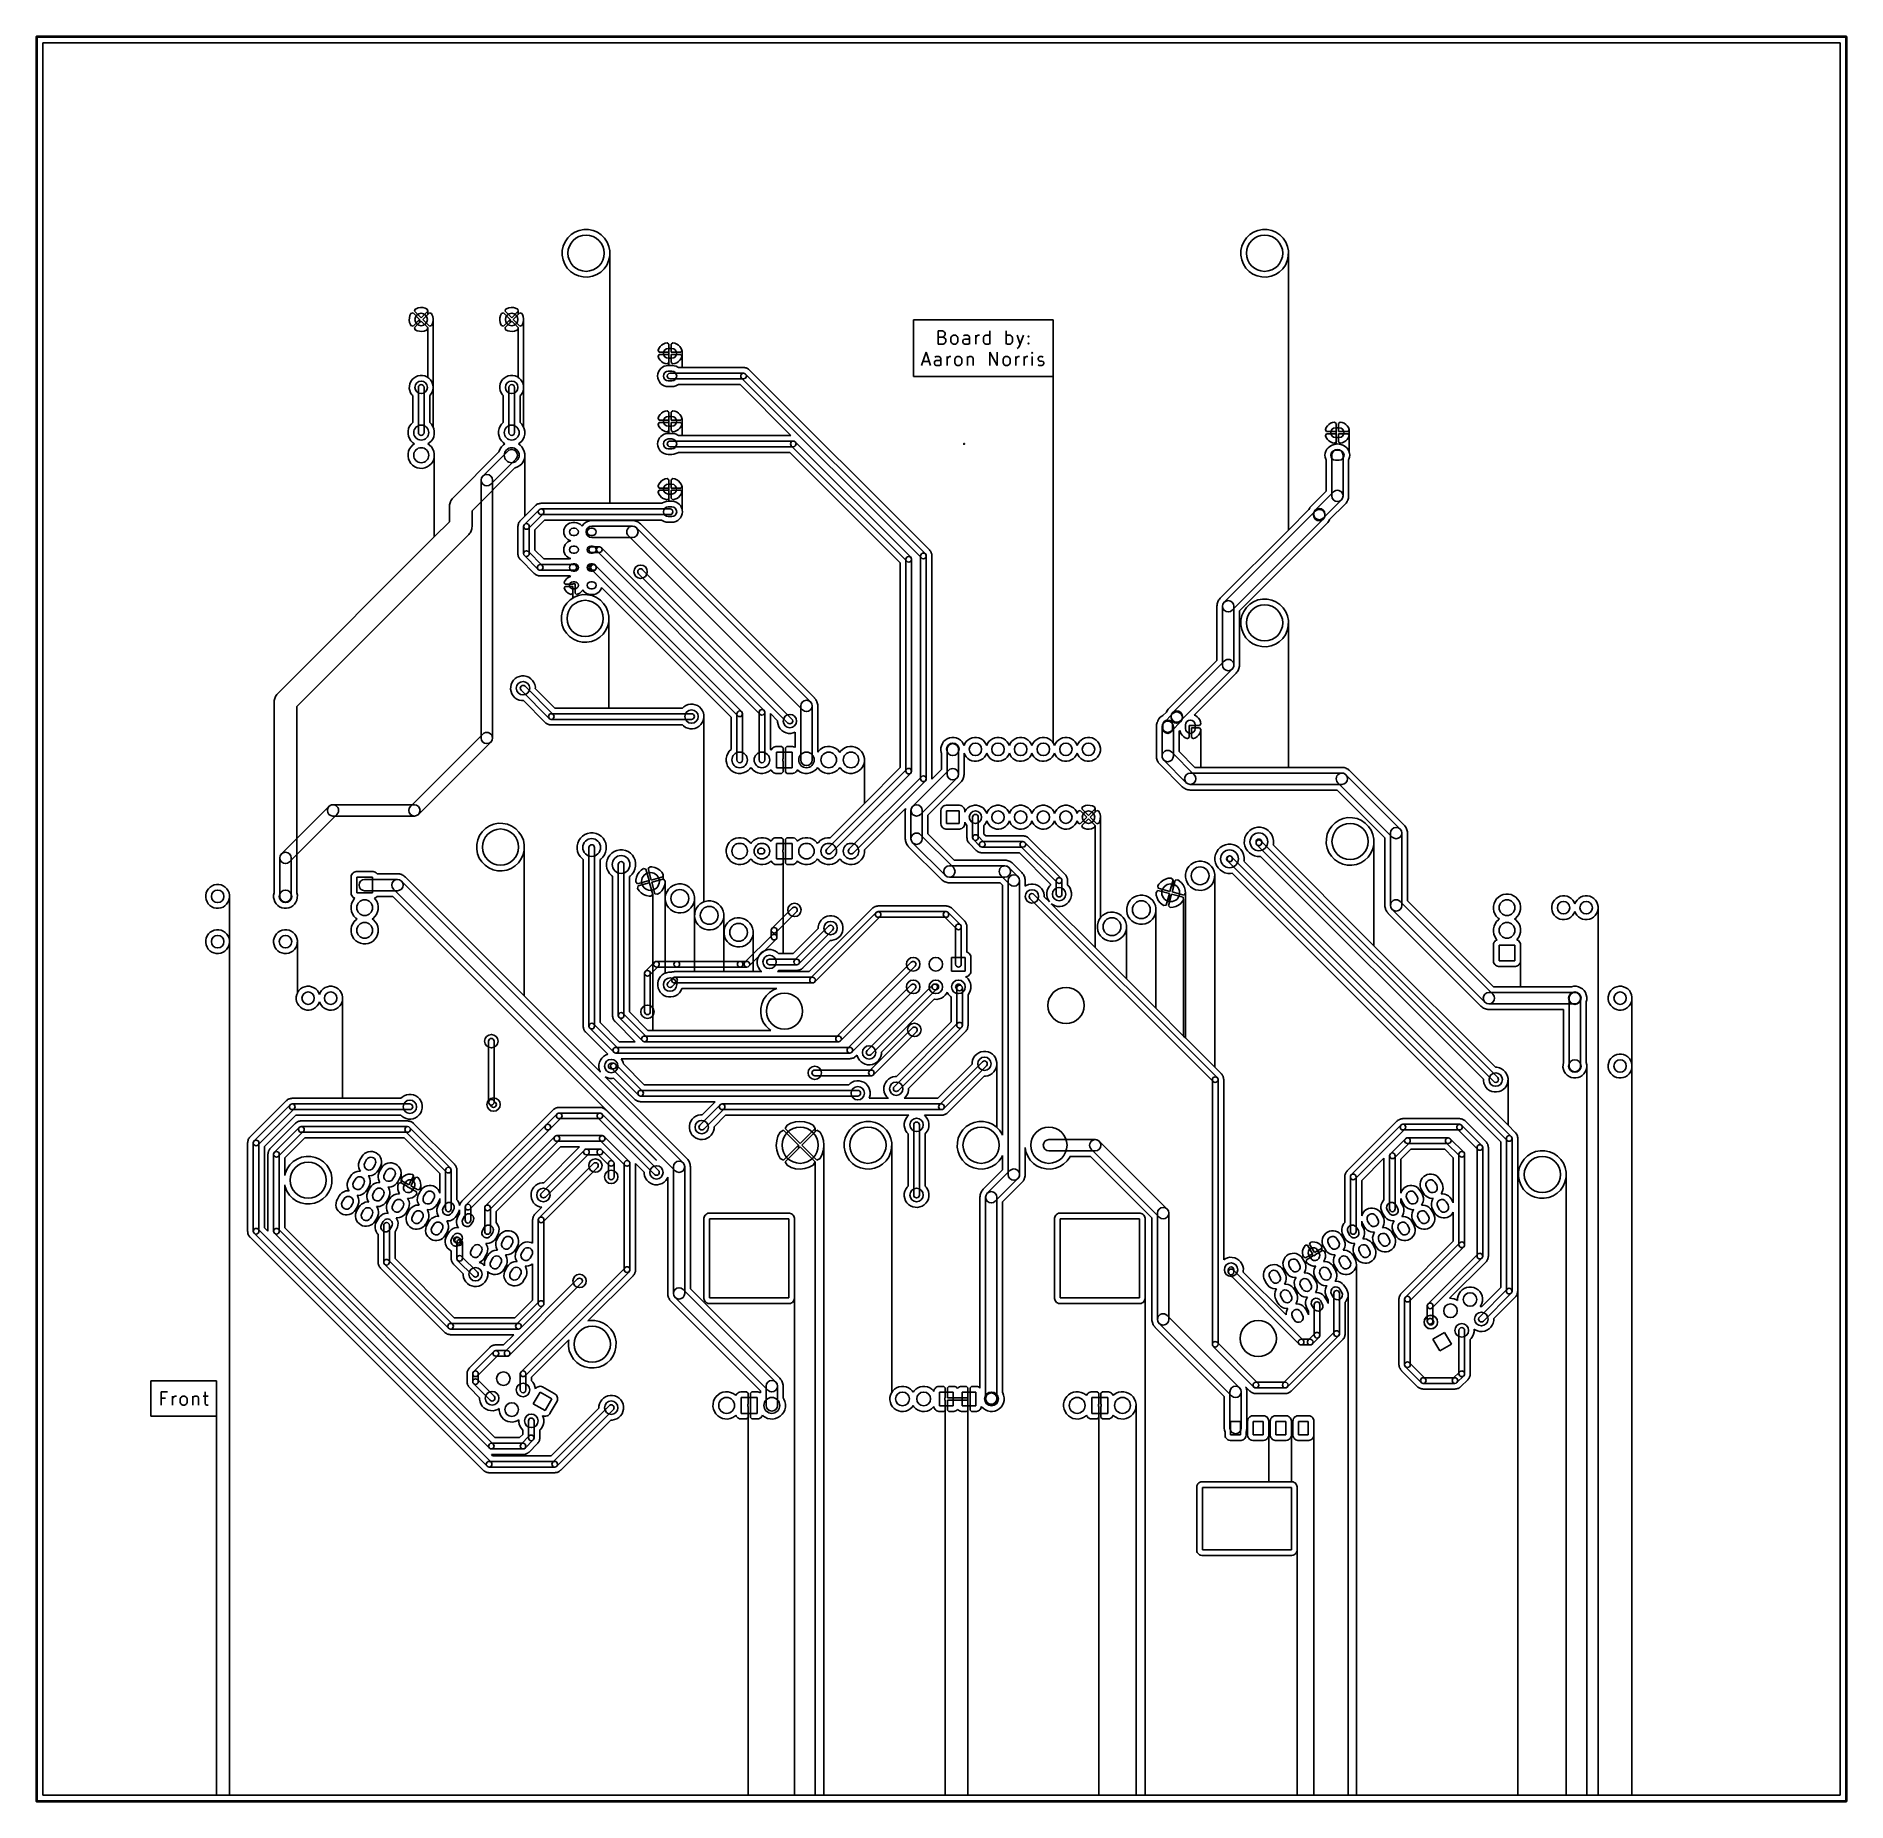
# Model space of a CAD drawing. Extents: x 10 to 213, y -213 to -15.
import ezdxf

# ---------------------------------------------------------------- set-up
doc = ezdxf.new("R2010")
doc.units = 0
doc.header["$MEASUREMENT"] = 0
doc.layers.add('BLACK', color=250, linetype='CONTINUOUS')

msp = doc.modelspace()

# ---------------------------------------------------------------- linework, layer by layer
at = {"layer": 'BLACK'}
for p, q in [((10.11, -213.36), (10.11, -15.24)), ((10.16, -15.19), (213.36, -15.19)), ((10.16, -15.29), (213.36, -15.29)), ((10.21, -213.36), (10.21, -15.24)), ((10.845, -212.675), (10.845, -15.925)), ((10.845, -15.925), (212.675, -15.925)), ((10.845, -212.675), (10.845, -15.925)), ((10.845, -15.925), (212.675, -15.925)), ((212.675, -15.925), (212.675, -212.675)), ((212.675, -15.925), (212.675, -212.675)), ((213.31, -213.36), (213.31, -15.24)), ((213.41, -213.36), (213.41, -15.24)), ((69.4966, -38.2639), (69.2905, -38.7447)), ((69.4966, -38.2639), (69.2905, -38.7447)), ((69.7921, -37.8324), (69.4966, -38.2639)), ((69.7921, -37.8324), (69.4966, -38.2639)), ((70.1658, -37.4664), (69.7921, -37.8324)), ((70.1658, -37.4664), (69.7921, -37.8324)), ((70.6034, -37.1801), (70.1658, -37.4664)), ((70.6034, -37.1801), (70.1658, -37.4664)), ((71.0884, -36.9841), (70.6034, -37.1801)), ((71.0884, -36.9841), (70.6034, -37.1801)), ((71.6021, -36.8861), (71.0884, -36.9841)), ((71.6021, -36.8861), (71.0884, -36.9841)), ((72.1251, -36.8898), (71.6021, -36.8861)), ((72.1251, -36.8898), (71.6021, -36.8861)), ((72.6375, -36.9949), (72.1251, -36.8898)), ((72.6375, -36.9949), (72.1251, -36.8898)), ((73.1196, -37.1976), (72.6375, -36.9949)), ((73.1196, -37.1976), (72.6375, -36.9949)), ((73.5532, -37.4901), (73.1196, -37.1976)), ((73.5532, -37.4901), (73.1196, -37.1976)), ((73.9218, -37.8612), (73.5532, -37.4901)), ((73.9218, -37.8612), (73.5532, -37.4901)), ((74.2112, -38.2969), (73.9218, -37.8612)), ((74.2112, -38.2969), (73.9218, -37.8612)), ((74.4105, -38.7804), (74.2112, -38.2969)), ((74.4105, -38.7804), (74.2112, -38.2969)), ((145.697, -38.2639), (145.491, -38.7447)), ((145.697, -38.2639), (145.491, -38.7447)), ((145.992, -37.8324), (145.697, -38.2639)), ((145.992, -37.8324), (145.697, -38.2639)), ((146.366, -37.4664), (145.992, -37.8324)), ((146.366, -37.4664), (145.992, -37.8324)), ((146.803, -37.1801), (146.366, -37.4664)), ((146.803, -37.1801), (146.366, -37.4664)), ((147.288, -36.9841), (146.803, -37.1801)), ((147.288, -36.9841), (146.803, -37.1801)), ((147.802, -36.8861), (147.288, -36.9841)), ((147.802, -36.8861), (147.288, -36.9841)), ((148.325, -36.8898), (147.802, -36.8861)), ((148.325, -36.8898), (147.802, -36.8861)), ((148.837, -36.9949), (148.325, -36.8898)), ((148.837, -36.9949), (148.325, -36.8898)), ((149.32, -37.1976), (148.837, -36.9949)), ((149.32, -37.1976), (148.837, -36.9949)), ((149.753, -37.4901), (149.32, -37.1976)), ((149.753, -37.4901), (149.32, -37.1976)), ((150.122, -37.8612), (149.753, -37.4901)), ((150.122, -37.8612), (149.753, -37.4901)), ((150.411, -38.2969), (150.122, -37.8612)), ((150.411, -38.2969), (150.122, -37.8612)), ((150.611, -38.7804), (150.411, -38.2969)), ((150.611, -38.7804), (150.411, -38.2969)), ((69.1818, -39.2563), (69.1745, -39.7792)), ((69.1818, -39.2563), (69.1745, -39.7792)), ((69.1745, -39.7792), (69.2689, -40.2937)), ((69.1745, -39.7792), (69.2689, -40.2937)), ((69.2905, -38.7447), (69.1818, -39.2563)), ((69.2905, -38.7447), (69.1818, -39.2563)), ((69.2689, -40.2937), (69.4615, -40.78)), ((69.2689, -40.2937), (69.4615, -40.78)), ((74.1752, -40.8787), (74.3879, -40.4009)), ((74.1752, -40.8787), (74.3879, -40.4009)), ((74.3879, -40.4009), (74.5038, -39.8909)), ((74.3879, -40.4009), (74.5038, -39.8909)), ((74.5121, -39.2935), (74.4105, -38.7804)), ((74.5121, -39.2935), (74.4105, -38.7804)), ((74.5038, -39.8909), (74.5121, -39.2935)), ((74.5038, -39.8909), (74.5121, -39.2935)), ((74.5121, -67.6275), (74.5121, -39.2935)), ((74.5121, -39.2935), (74.5121, -67.6275)), ((74.5121, -67.6275), (74.5121, -39.2935)), ((74.5121, -39.2935), (74.5121, -67.6275)), ((145.382, -39.2563), (145.374, -39.7792)), ((145.382, -39.2563), (145.374, -39.7792)), ((145.374, -39.7792), (145.469, -40.2937)), ((145.374, -39.7792), (145.469, -40.2937)), ((145.491, -38.7447), (145.382, -39.2563)), ((145.491, -38.7447), (145.382, -39.2563)), ((145.469, -40.2937), (145.661, -40.78)), ((145.469, -40.2937), (145.661, -40.78)), ((150.375, -40.8787), (150.588, -40.4009)), ((150.375, -40.8787), (150.588, -40.4009)), ((150.588, -40.4009), (150.704, -39.8909)), ((150.588, -40.4009), (150.704, -39.8909)), ((150.712, -39.2935), (150.611, -38.7804)), ((150.712, -39.2935), (150.611, -38.7804)), ((150.704, -39.8909), (150.712, -39.2935)), ((150.704, -39.8909), (150.712, -39.2935)), ((150.712, -70.6308), (150.712, -39.2935)), ((150.712, -39.2935), (150.712, -70.6308)), ((150.712, -70.6308), (150.712, -39.2935)), ((150.712, -39.2935), (150.712, -70.6308)), ((69.4615, -40.78), (69.7448, -41.2196)), ((69.4615, -40.78), (69.7448, -41.2196)), ((69.7448, -41.2196), (70.1081, -41.5959)), ((69.7448, -41.2196), (70.1081, -41.5959)), ((70.1081, -41.5959), (70.5376, -41.8943)), ((70.1081, -41.5959), (70.5376, -41.8943)), ((70.5376, -41.8943), (71.0169, -42.1037)), ((70.5376, -41.8943), (71.0169, -42.1037)), ((71.0169, -42.1037), (71.5277, -42.2161)), ((71.0169, -42.1037), (71.5277, -42.2161)), ((71.5277, -42.2161), (72.0506, -42.227)), ((71.5277, -42.2161), (72.0506, -42.227)), ((72.0506, -42.227), (72.5657, -42.1362)), ((72.0506, -42.227), (72.5657, -42.1362)), ((72.5657, -42.1362), (73.0533, -41.947)), ((72.5657, -42.1362), (73.0533, -41.947)), ((73.0533, -41.947), (73.4949, -41.6668)), ((73.0533, -41.947), (73.4949, -41.6668)), ((73.4949, -41.6668), (73.8737, -41.3061)), ((73.4949, -41.6668), (73.8737, -41.3061)), ((73.8737, -41.3061), (74.1752, -40.8787)), ((73.8737, -41.3061), (74.1752, -40.8787)), ((145.661, -40.78), (145.945, -41.2196)), ((145.661, -40.78), (145.945, -41.2196)), ((145.945, -41.2196), (146.308, -41.5959)), ((145.945, -41.2196), (146.308, -41.5959)), ((146.308, -41.5959), (146.738, -41.8943)), ((146.308, -41.5959), (146.738, -41.8943)), ((146.738, -41.8943), (147.217, -42.1037)), ((146.738, -41.8943), (147.217, -42.1037)), ((147.217, -42.1037), (147.728, -42.2161)), ((147.217, -42.1037), (147.728, -42.2161)), ((147.728, -42.2161), (148.251, -42.227)), ((147.728, -42.2161), (148.251, -42.227)), ((148.251, -42.227), (148.766, -42.1362)), ((148.251, -42.227), (148.766, -42.1362)), ((148.766, -42.1362), (149.253, -41.947)), ((148.766, -42.1362), (149.253, -41.947)), ((149.253, -41.947), (149.695, -41.6668)), ((149.253, -41.947), (149.695, -41.6668)), ((149.695, -41.6668), (150.074, -41.3061)), ((149.695, -41.6668), (150.074, -41.3061)), ((150.074, -41.3061), (150.375, -40.8787)), ((150.074, -41.3061), (150.375, -40.8787)), ((52.0758, -46.5458), (52.0136, -46.7998)), ((52.0758, -46.5458), (52.0136, -46.7998)), ((52.1862, -46.3087), (52.0758, -46.5458)), ((52.1862, -46.3087), (52.0758, -46.5458)), ((52.4198, -46.2494), (52.1862, -46.3087)), ((52.4198, -46.2494), (52.1862, -46.3087)), ((53.1604, -46.99), (52.4198, -46.2494)), ((53.1604, -46.99), (52.4198, -46.2494)), ((52.6587, -45.8362), (52.5994, -46.0698)), ((52.6587, -45.8362), (52.5994, -46.0698)), ((52.5994, -46.0698), (53.34, -46.8104)), ((52.5994, -46.0698), (53.34, -46.8104)), ((52.7644, -45.78), (52.6587, -45.8362)), ((52.7644, -45.78), (52.6587, -45.8362)), ((53.0104, -45.6912), (52.7644, -45.78)), ((53.0104, -45.6912), (52.7644, -45.78)), ((53.269, -45.6519), (53.0104, -45.6912)), ((53.269, -45.6519), (53.0104, -45.6912)), ((53.5302, -45.6636), (53.269, -45.6519)), ((53.5302, -45.6636), (53.269, -45.6519)), ((53.34, -46.8104), (54.0806, -46.0698)), ((53.34, -46.8104), (54.0806, -46.0698)), ((54.0806, -46.429), (53.5196, -46.99)), ((54.0806, -46.429), (53.5196, -46.99)), ((53.7842, -45.7258), (53.5302, -45.6636)), ((53.7842, -45.7258), (53.5302, -45.6636)), ((54.0213, -45.8362), (53.7842, -45.7258)), ((54.0213, -45.8362), (53.7842, -45.7258)), ((54.0806, -46.0698), (54.0213, -45.8362)), ((54.0806, -46.0698), (54.0213, -45.8362)), ((54.0806, -46.429), (54.0806, -46.0698)), ((54.0806, -46.0698), (54.0806, -46.429)), ((54.0806, -46.429), (54.0806, -46.0698)), ((54.0806, -46.0698), (54.0806, -46.429)), ((54.2602, -46.2494), (54.0806, -46.429)), ((54.2602, -46.2494), (54.0806, -46.429)), ((54.4938, -46.3087), (54.2602, -46.2494)), ((54.4938, -46.3087), (54.2602, -46.2494)), ((54.55, -46.4144), (54.4938, -46.3087)), ((54.55, -46.4144), (54.4938, -46.3087)), ((54.6388, -46.6604), (54.55, -46.4144)), ((54.6388, -46.6604), (54.55, -46.4144)), ((54.6781, -46.919), (54.6388, -46.6604)), ((54.6781, -46.919), (54.6388, -46.6604)), ((62.2358, -46.5458), (62.1736, -46.7998)), ((62.2358, -46.5458), (62.1736, -46.7998)), ((62.3462, -46.3087), (62.2358, -46.5458)), ((62.3462, -46.3087), (62.2358, -46.5458)), ((62.5798, -46.2494), (62.3462, -46.3087)), ((62.5798, -46.2494), (62.3462, -46.3087)), ((63.3204, -46.99), (62.5798, -46.2494)), ((63.3204, -46.99), (62.5798, -46.2494)), ((62.8187, -45.8362), (62.7594, -46.0698)), ((62.8187, -45.8362), (62.7594, -46.0698)), ((62.7594, -46.0698), (63.5, -46.8104)), ((62.7594, -46.0698), (63.5, -46.8104)), ((62.9244, -45.78), (62.8187, -45.8362)), ((62.9244, -45.78), (62.8187, -45.8362)), ((63.1704, -45.6912), (62.9244, -45.78)), ((63.1704, -45.6912), (62.9244, -45.78)), ((63.429, -45.6519), (63.1704, -45.6912)), ((63.429, -45.6519), (63.1704, -45.6912)), ((63.6902, -45.6636), (63.429, -45.6519)), ((63.6902, -45.6636), (63.429, -45.6519)), ((63.5, -46.8104), (64.2406, -46.0698)), ((63.5, -46.8104), (64.2406, -46.0698)), ((64.2406, -46.429), (63.6796, -46.99)), ((64.2406, -46.429), (63.6796, -46.99)), ((63.9442, -45.7258), (63.6902, -45.6636)), ((63.9442, -45.7258), (63.6902, -45.6636)), ((64.1813, -45.8362), (63.9442, -45.7258)), ((64.1813, -45.8362), (63.9442, -45.7258)), ((64.2406, -46.0698), (64.1813, -45.8362)), ((64.2406, -46.0698), (64.1813, -45.8362)), ((64.2406, -46.429), (64.2406, -46.0698)), ((64.2406, -46.0698), (64.2406, -46.429)), ((64.2406, -46.429), (64.2406, -46.0698)), ((64.2406, -46.0698), (64.2406, -46.429)), ((64.4202, -46.2494), (64.2406, -46.429)), ((64.4202, -46.2494), (64.2406, -46.429)), ((64.6538, -46.3087), (64.4202, -46.2494)), ((64.6538, -46.3087), (64.4202, -46.2494)), ((64.71, -46.4144), (64.6538, -46.3087)), ((64.71, -46.4144), (64.6538, -46.3087)), ((64.7988, -46.6604), (64.71, -46.4144)), ((64.7988, -46.6604), (64.71, -46.4144)), ((64.8381, -46.919), (64.7988, -46.6604)), ((64.8381, -46.919), (64.7988, -46.6604)), ((52.0136, -46.7998), (52.0019, -47.061)), ((52.0136, -46.7998), (52.0019, -47.061)), ((52.0019, -47.061), (52.0412, -47.3196)), ((52.0019, -47.061), (52.0412, -47.3196)), ((52.0412, -47.3196), (52.13, -47.5656)), ((52.0412, -47.3196), (52.13, -47.5656)), ((52.13, -47.5656), (52.1862, -47.6713)), ((52.13, -47.5656), (52.1862, -47.6713)), ((52.1862, -47.6713), (52.4198, -47.7306)), ((52.1862, -47.6713), (52.4198, -47.7306)), ((52.4198, -47.7306), (53.1604, -46.99)), ((52.4198, -47.7306), (53.1604, -46.99)), ((53.1604, -47.3492), (52.5994, -47.9102)), ((53.1604, -47.3492), (52.5994, -47.9102)), ((52.5994, -47.9102), (52.6587, -48.1438)), ((52.5994, -47.9102), (52.6587, -48.1438)), ((52.6587, -48.1438), (52.8958, -48.2542)), ((52.6587, -48.1438), (52.8958, -48.2542)), ((52.8958, -48.2542), (53.1498, -48.3164)), ((52.8958, -48.2542), (53.1498, -48.3164)), ((53.1498, -48.3164), (53.411, -48.3281)), ((53.1498, -48.3164), (53.411, -48.3281)), ((53.1604, -47.3492), (53.1604, -46.99)), ((53.1604, -46.99), (53.1604, -47.3492)), ((53.1604, -47.3492), (53.1604, -46.99)), ((53.1604, -46.99), (53.1604, -47.3492)), ((53.34, -47.1696), (53.1604, -47.3492)), ((53.34, -47.1696), (53.1604, -47.3492)), ((54.0806, -47.9102), (53.34, -47.1696)), ((54.0806, -47.9102), (53.34, -47.1696)), ((53.411, -48.3281), (53.6696, -48.2888)), ((53.411, -48.3281), (53.6696, -48.2888)), ((53.5196, -46.99), (54.2602, -47.7306)), ((53.5196, -46.99), (54.2602, -47.7306)), ((53.6696, -48.2888), (53.9156, -48.2)), ((53.6696, -48.2888), (53.9156, -48.2)), ((53.9156, -48.2), (54.0213, -48.1438)), ((53.9156, -48.2), (54.0213, -48.1438)), ((54.0213, -48.1438), (54.0806, -47.9102)), ((54.0213, -48.1438), (54.0806, -47.9102)), ((54.0806, -53.501), (54.0806, -47.9102)), ((54.0806, -47.9102), (54.0806, -53.501)), ((54.0806, -53.501), (54.0806, -47.9102)), ((54.0806, -47.9102), (54.0806, -53.501)), ((54.2602, -47.7306), (54.4938, -47.6713)), ((54.2602, -47.7306), (54.4938, -47.6713)), ((54.4938, -47.6713), (54.6042, -47.4342)), ((54.4938, -47.6713), (54.6042, -47.4342)), ((54.6042, -47.4342), (54.6664, -47.1802)), ((54.6042, -47.4342), (54.6664, -47.1802)), ((54.6664, -47.1802), (54.6781, -46.919)), ((54.6664, -47.1802), (54.6781, -46.919)), ((54.6781, -59.0703), (54.6781, -46.919)), ((54.6781, -46.919), (54.6781, -59.0703)), ((54.6781, -59.0703), (54.6781, -46.919)), ((54.6781, -46.919), (54.6781, -59.0703)), ((62.1736, -46.7998), (62.1619, -47.061)), ((62.1736, -46.7998), (62.1619, -47.061)), ((62.1619, -47.061), (62.2012, -47.3196)), ((62.1619, -47.061), (62.2012, -47.3196)), ((62.2012, -47.3196), (62.29, -47.5656)), ((62.2012, -47.3196), (62.29, -47.5656)), ((62.29, -47.5656), (62.3462, -47.6713)), ((62.29, -47.5656), (62.3462, -47.6713)), ((62.3462, -47.6713), (62.5798, -47.7306)), ((62.3462, -47.6713), (62.5798, -47.7306)), ((62.5798, -47.7306), (63.3204, -46.99)), ((62.5798, -47.7306), (63.3204, -46.99)), ((63.3204, -47.3492), (62.7594, -47.9102)), ((63.3204, -47.3492), (62.7594, -47.9102)), ((62.7594, -47.9102), (62.8187, -48.1438)), ((62.7594, -47.9102), (62.8187, -48.1438)), ((62.8187, -48.1438), (63.0558, -48.2542)), ((62.8187, -48.1438), (63.0558, -48.2542)), ((63.0558, -48.2542), (63.3098, -48.3164)), ((63.0558, -48.2542), (63.3098, -48.3164)), ((63.3098, -48.3164), (63.571, -48.3281)), ((63.3098, -48.3164), (63.571, -48.3281)), ((63.3204, -47.3492), (63.3204, -46.99)), ((63.3204, -46.99), (63.3204, -47.3492)), ((63.3204, -47.3492), (63.3204, -46.99)), ((63.3204, -46.99), (63.3204, -47.3492)), ((63.5, -47.1696), (63.3204, -47.3492)), ((63.5, -47.1696), (63.3204, -47.3492)), ((64.2406, -47.9102), (63.5, -47.1696)), ((64.2406, -47.9102), (63.5, -47.1696)), ((63.571, -48.3281), (63.8296, -48.2888)), ((63.571, -48.3281), (63.8296, -48.2888)), ((63.6796, -46.99), (64.4202, -47.7306)), ((63.6796, -46.99), (64.4202, -47.7306)), ((63.8296, -48.2888), (64.0756, -48.2)), ((63.8296, -48.2888), (64.0756, -48.2)), ((64.0756, -48.2), (64.1813, -48.1438)), ((64.0756, -48.2), (64.1813, -48.1438)), ((64.1813, -48.1438), (64.2406, -47.9102)), ((64.1813, -48.1438), (64.2406, -47.9102)), ((64.2406, -53.501), (64.2406, -47.9102)), ((64.2406, -47.9102), (64.2406, -53.501)), ((64.2406, -53.501), (64.2406, -47.9102)), ((64.2406, -47.9102), (64.2406, -53.501)), ((64.4202, -47.7306), (64.6538, -47.6713)), ((64.4202, -47.7306), (64.6538, -47.6713)), ((64.6538, -47.6713), (64.7642, -47.4342)), ((64.6538, -47.6713), (64.7642, -47.4342)), ((64.7642, -47.4342), (64.8264, -47.1802)), ((64.7642, -47.4342), (64.8264, -47.1802)), ((64.8264, -47.1802), (64.8381, -46.919)), ((64.8264, -47.1802), (64.8381, -46.919)), ((64.8381, -59.0703), (64.8381, -46.919)), ((64.8381, -46.919), (64.8381, -59.0703)), ((64.8381, -59.0703), (64.8381, -46.919)), ((64.8381, -46.919), (64.8381, -59.0703)), ((124.315, -47.014), (108.603, -47.014)), ((108.603, -47.014), (108.603, -53.384)), ((124.315, -47.014), (108.603, -47.014)), ((108.603, -47.014), (108.603, -53.384)), ((111.388, -49.7561), (111.388, -48.2561)), ((111.388, -48.2561), (111.888, -48.2561)), ((111.888, -48.2561), (112.03, -48.3276)), ((112.03, -48.3276), (112.102, -48.399)), ((112.102, -48.399), (112.173, -48.5419)), ((112.173, -48.6847), (112.102, -48.8276)), ((112.173, -48.5419), (112.173, -48.6847)), ((112.959, -48.8276), (113.102, -48.7561)), ((113.102, -48.7561), (113.316, -48.7561)), ((113.316, -48.7561), (113.459, -48.8276)), ((114.388, -48.7561), (114.245, -48.8276)), ((114.673, -48.7561), (114.388, -48.7561)), ((114.816, -48.8276), (114.673, -48.7561)), ((115.602, -49.7561), (115.602, -48.7561)), ((115.745, -48.8276), (115.888, -48.7561)), ((115.888, -48.7561), (116.03, -48.7561)), ((116.602, -48.8276), (116.745, -48.7561)), ((116.745, -48.7561), (117.03, -48.7561)), ((117.03, -48.7561), (117.173, -48.8276)), ((117.173, -49.7561), (117.173, -48.2561)), ((119.03, -49.7561), (119.03, -48.2561)), ((119.03, -48.8276), (119.173, -48.7561)), ((119.173, -48.7561), (119.459, -48.7561)), ((119.459, -48.7561), (119.602, -48.8276)), ((120.245, -48.7561), (120.602, -49.7561)), ((120.959, -48.7561), (120.602, -49.7561)), ((124.315, -53.384), (124.315, -47.014)), ((124.315, -53.384), (124.315, -47.014)), ((79.9428, -50.4455), (79.9362, -50.4903)), ((79.9428, -50.4455), (79.9362, -50.4903)), ((79.9362, -50.4903), (80.0616, -50.673)), ((79.9362, -50.4903), (80.0616, -50.673)), ((80.0333, -50.2314), (79.9428, -50.4455)), ((80.0333, -50.2314), (79.9428, -50.4455)), ((80.1637, -50.0389), (80.0333, -50.2314)), ((80.1637, -50.0389), (80.0333, -50.2314)), ((80.0616, -50.673), (81.153, -50.673)), ((80.0616, -50.673), (81.153, -50.673)), ((80.329, -49.8754), (80.1637, -50.0389)), ((80.329, -49.8754), (80.1637, -50.0389)), ((80.5229, -49.7472), (80.329, -49.8754)), ((80.5229, -49.7472), (80.329, -49.8754)), ((80.738, -49.659), (80.5229, -49.7472)), ((80.738, -49.659), (80.5229, -49.7472)), ((80.9661, -49.6143), (80.738, -49.659)), ((80.9661, -49.6143), (80.738, -49.659)), ((81.153, -49.7698), (80.9661, -49.6143)), ((81.153, -49.7698), (80.9661, -49.6143)), ((81.08, -50.25), (81.48, -50.25)), ((81.153, -50.673), (81.153, -49.7698)), ((81.153, -50.673), (81.153, -49.7698)), ((81.153, -50.927), (81.153, -50.673)), ((81.153, -50.673), (81.153, -50.927)), ((81.153, -50.927), (81.153, -50.673)), ((81.153, -50.673), (81.153, -50.927)), ((81.5939, -49.6143), (81.407, -49.7698)), ((81.5939, -49.6143), (81.407, -49.7698)), ((81.407, -49.7698), (81.407, -50.673)), ((81.407, -49.7698), (81.407, -50.673)), ((81.407, -50.673), (82.4984, -50.673)), ((81.407, -50.673), (82.4984, -50.673)), ((81.822, -49.659), (81.5939, -49.6143)), ((81.822, -49.659), (81.5939, -49.6143)), ((82.0371, -49.7472), (81.822, -49.659)), ((82.0371, -49.7472), (81.822, -49.659)), ((82.231, -49.8754), (82.0371, -49.7472)), ((82.231, -49.8754), (82.0371, -49.7472)), ((82.3963, -50.0389), (82.231, -49.8754)), ((82.3963, -50.0389), (82.231, -49.8754)), ((82.5267, -50.2314), (82.3963, -50.0389)), ((82.5267, -50.2314), (82.3963, -50.0389)), ((82.4984, -50.673), (82.6238, -50.4903)), ((82.4984, -50.673), (82.6238, -50.4903)), ((82.6172, -50.4455), (82.5267, -50.2314)), ((82.6172, -50.4455), (82.5267, -50.2314)), ((82.6238, -50.4903), (82.6172, -50.4455)), ((82.6238, -50.4903), (82.6172, -50.4455)), ((82.6238, -51.1097), (82.6238, -50.4903)), ((82.6238, -50.4903), (82.6238, -51.1097)), ((82.6238, -51.1097), (82.6238, -50.4903)), ((82.6238, -50.4903), (82.6238, -51.1097)), ((109.53, -52.1561), (110.03, -50.6561)), ((110.03, -50.6561), (110.53, -52.1561)), ((111.888, -48.9704), (111.388, -48.9704)), ((111.959, -49.7561), (111.388, -49.7561)), ((112.03, -48.899), (111.888, -48.9704)), ((111.888, -48.9704), (112.102, -49.0419)), ((112.102, -49.6847), (111.959, -49.7561)), ((112.102, -48.8276), (112.03, -48.899)), ((112.102, -49.0419), (112.173, -49.1133)), ((112.173, -49.6133), (112.102, -49.6847)), ((112.173, -49.1133), (112.245, -49.2561)), ((112.245, -49.4704), (112.173, -49.6133)), ((112.245, -49.2561), (112.245, -49.4704)), ((112.816, -49.0419), (112.888, -48.899)), ((112.816, -49.4704), (112.816, -49.0419)), ((112.888, -49.6133), (112.816, -49.4704)), ((112.888, -48.899), (112.959, -48.8276)), ((112.959, -49.6847), (112.888, -49.6133)), ((113.102, -49.7561), (112.959, -49.6847)), ((113.316, -49.7561), (113.102, -49.7561)), ((113.459, -49.6847), (113.316, -49.7561)), ((113.459, -48.8276), (113.53, -48.899)), ((113.53, -49.6133), (113.459, -49.6847)), ((113.53, -48.899), (113.602, -49.0419)), ((113.602, -49.4704), (113.53, -49.6133)), ((113.602, -49.0419), (113.602, -49.4704)), ((114.173, -49.399), (114.245, -49.2561)), ((114.173, -49.5419), (114.173, -49.399)), ((114.245, -49.6847), (114.173, -49.5419)), ((114.245, -49.2561), (114.388, -49.1847)), ((114.388, -49.7561), (114.245, -49.6847)), ((114.388, -49.1847), (114.745, -49.1847)), ((114.745, -49.7561), (114.388, -49.7561)), ((114.745, -49.1847), (114.888, -49.1133)), ((114.888, -49.6847), (114.745, -49.7561)), ((114.888, -48.9704), (114.816, -48.8276)), ((114.888, -49.7561), (114.888, -48.9704)), ((115.602, -49.0419), (115.673, -48.899)), ((115.673, -48.899), (115.745, -48.8276)), ((116.459, -49.0419), (116.53, -48.899)), ((116.459, -49.4704), (116.459, -49.0419)), ((116.53, -49.6133), (116.459, -49.4704)), ((116.53, -48.899), (116.602, -48.8276)), ((116.602, -49.6847), (116.53, -49.6133)), ((116.745, -49.7561), (116.602, -49.6847)), ((117.03, -49.7561), (116.745, -49.7561)), ((117.173, -49.6847), (117.03, -49.7561)), ((117.173, -52.1561), (117.173, -50.6561)), ((117.173, -50.6561), (118.03, -52.1561)), ((118.03, -52.1561), (118.03, -50.6561)), ((119.173, -49.7561), (119.03, -49.6847)), ((119.459, -49.7561), (119.173, -49.7561)), ((119.602, -49.6847), (119.459, -49.7561)), ((119.602, -48.8276), (119.673, -48.899)), ((119.673, -49.6133), (119.602, -49.6847)), ((119.673, -48.899), (119.745, -49.0419)), ((119.745, -49.4704), (119.673, -49.6133)), ((119.745, -49.0419), (119.745, -49.4704)), ((120.388, -50.1847), (120.245, -50.2561)), ((120.459, -50.1133), (120.388, -50.1847)), ((120.602, -49.7561), (120.459, -50.1133)), ((121.459, -48.899), (121.53, -48.8276)), ((121.53, -48.9704), (121.459, -48.899)), ((121.459, -49.6847), (121.53, -49.6133)), ((121.53, -49.7561), (121.459, -49.6847)), ((121.53, -48.8276), (121.602, -48.899)), ((121.53, -48.8276), (121.53, -48.9704)), ((121.602, -48.899), (121.53, -48.9704)), ((121.53, -49.6133), (121.602, -49.6847)), ((121.53, -49.6133), (121.53, -49.7561)), ((121.602, -49.6847), (121.53, -49.7561)), ((121.959, -50.6561), (121.888, -50.7276)), ((121.888, -50.7276), (121.959, -50.799)), ((122.03, -50.7276), (121.959, -50.6561)), ((121.959, -50.6561), (121.959, -50.799)), ((121.959, -50.799), (122.03, -50.7276)), ((80.0616, -50.927), (79.9362, -51.1097)), ((80.0616, -50.927), (79.9362, -51.1097)), ((79.9362, -51.1097), (79.9428, -51.1545)), ((79.9362, -51.1097), (79.9428, -51.1545)), ((79.9428, -51.1545), (80.0333, -51.3686)), ((79.9428, -51.1545), (80.0333, -51.3686)), ((80.0909, -52.6774), (79.9809, -52.8808)), ((80.0909, -52.6774), (79.9809, -52.8808)), ((80.0333, -51.3686), (80.1637, -51.5611)), ((80.0333, -51.3686), (80.1637, -51.5611)), ((81.153, -50.927), (80.0616, -50.927)), ((81.153, -50.927), (80.0616, -50.927)), ((80.2383, -52.4992), (80.0909, -52.6774)), ((80.2383, -52.4992), (80.0909, -52.6774)), ((80.1637, -51.5611), (80.329, -51.7246)), ((80.1637, -51.5611), (80.329, -51.7246)), ((80.4175, -52.353), (80.2383, -52.4992)), ((80.4175, -52.353), (80.2383, -52.4992)), ((80.329, -51.7246), (80.5229, -51.8528)), ((80.329, -51.7246), (80.5229, -51.8528)), ((80.6217, -52.2444), (80.4175, -52.353)), ((80.6217, -52.2444), (80.4175, -52.353)), ((80.5229, -51.8528), (80.738, -51.941)), ((80.5229, -51.8528), (80.738, -51.941)), ((80.8431, -52.1776), (80.6217, -52.2444)), ((80.8431, -52.1776), (80.6217, -52.2444)), ((80.738, -51.941), (80.9661, -51.9857)), ((80.738, -51.941), (80.9661, -51.9857)), ((81.0733, -52.155), (80.8431, -52.1776)), ((81.0733, -52.155), (80.8431, -52.1776)), ((80.9661, -51.9857), (81.153, -51.8302)), ((80.9661, -51.9857), (81.153, -51.8302)), ((81.153, -52.155), (81.0733, -52.155)), ((81.153, -52.155), (81.0733, -52.155)), ((81.08, -51.35), (81.48, -51.35)), ((81.08, -52.79), (81.48, -52.79)), ((81.153, -51.8302), (81.153, -50.927)), ((81.153, -51.8302), (81.153, -50.927)), ((81.153, -52.155), (81.153, -51.8302)), ((81.153, -51.8302), (81.153, -52.155)), ((81.153, -52.155), (81.153, -51.8302)), ((81.153, -51.8302), (81.153, -52.155)), ((81.4867, -52.155), (81.153, -52.155)), ((81.4867, -52.155), (81.153, -52.155)), ((82.4984, -50.927), (81.407, -50.927)), ((81.407, -50.927), (81.407, -51.8302)), ((82.4984, -50.927), (81.407, -50.927)), ((81.407, -50.927), (81.407, -51.8302)), ((81.407, -51.8302), (81.5939, -51.9857)), ((81.407, -51.8302), (81.5939, -51.9857)), ((81.5032, -52.1551), (81.4867, -52.155)), ((81.5032, -52.1551), (81.4867, -52.155)), ((81.7331, -52.1809), (81.5032, -52.1551)), ((81.7331, -52.1809), (81.5032, -52.1551)), ((81.5939, -51.9857), (81.822, -51.941)), ((81.5939, -51.9857), (81.822, -51.941)), ((81.9535, -52.2508), (81.7331, -52.1809)), ((81.9535, -52.2508), (81.7331, -52.1809)), ((81.822, -51.941), (82.0371, -51.8528)), ((81.822, -51.941), (82.0371, -51.8528)), ((82.1562, -52.3622), (81.9535, -52.2508)), ((82.1562, -52.3622), (81.9535, -52.2508)), ((82.0371, -51.8528), (82.231, -51.7246)), ((82.0371, -51.8528), (82.231, -51.7246)), ((82.1863, -52.3875), (82.1562, -52.3622)), ((82.1863, -52.3875), (82.1562, -52.3622)), ((82.6238, -52.3875), (82.1863, -52.3875)), ((82.6238, -52.3875), (82.1863, -52.3875)), ((82.231, -51.7246), (82.3963, -51.5611)), ((82.231, -51.7246), (82.3963, -51.5611)), ((82.3963, -51.5611), (82.5267, -51.3686)), ((82.3963, -51.5611), (82.5267, -51.3686)), ((82.6238, -51.1097), (82.4984, -50.927)), ((82.6238, -51.1097), (82.4984, -50.927)), ((82.5267, -51.3686), (82.6172, -51.1545)), ((82.5267, -51.3686), (82.6172, -51.1545)), ((82.6172, -51.1545), (82.6238, -51.1097)), ((82.6172, -51.1545), (82.6238, -51.1097)), ((82.6238, -52.3875), (82.6238, -51.1097)), ((82.6238, -51.1097), (82.6238, -52.3875)), ((82.6238, -52.3875), (82.6238, -51.1097)), ((82.6238, -51.1097), (82.6238, -52.3875)), ((89.535, -52.3875), (82.6238, -52.3875)), ((89.535, -52.3875), (82.6238, -52.3875)), ((89.5382, -52.3875), (89.535, -52.3875)), ((89.5382, -52.3875), (89.535, -52.3875)), ((89.5383, -52.3875), (89.5382, -52.3875)), ((89.5383, -52.3875), (89.5382, -52.3875)), ((89.5385, -52.3875), (89.5383, -52.3875)), ((89.5385, -52.3875), (89.5383, -52.3875)), ((89.5483, -52.3876), (89.5385, -52.3875)), ((89.5483, -52.3876), (89.5385, -52.3875)), ((89.6358, -52.3974), (89.5483, -52.3876)), ((89.6358, -52.3974), (89.5483, -52.3876)), ((89.7233, -52.4063), (89.6358, -52.3974)), ((89.7233, -52.4063), (89.6358, -52.3974)), ((89.7281, -52.4078), (89.7233, -52.4063)), ((89.7281, -52.4078), (89.7233, -52.4063)), ((89.733, -52.4083), (89.7281, -52.4078)), ((89.733, -52.4083), (89.7281, -52.4078)), ((89.8169, -52.4349), (89.733, -52.4083)), ((89.8169, -52.4349), (89.733, -52.4083)), ((89.901, -52.4606), (89.8169, -52.4349)), ((89.901, -52.4606), (89.8169, -52.4349)), ((89.9055, -52.463), (89.901, -52.4606)), ((89.9055, -52.463), (89.901, -52.4606)), ((89.9102, -52.4645), (89.9055, -52.463)), ((89.9102, -52.4645), (89.9055, -52.463)), ((89.9873, -52.5069), (89.9102, -52.4645)), ((89.9873, -52.5069), (89.9102, -52.4645)), ((90.0649, -52.5485), (89.9873, -52.5069)), ((90.0649, -52.5485), (89.9873, -52.5069)), ((90.0687, -52.5517), (90.0649, -52.5485)), ((90.0687, -52.5517), (90.0649, -52.5485)), ((90.0731, -52.5541), (90.0687, -52.5517)), ((90.0731, -52.5541), (90.0687, -52.5517)), ((90.1405, -52.6106), (90.0731, -52.5541)), ((90.1405, -52.6106), (90.0731, -52.5541)), ((90.2085, -52.6665), (90.1405, -52.6106)), ((90.2085, -52.6665), (90.1405, -52.6106)), ((110.402, -72.8595), (90.2085, -52.6665)), ((110.402, -72.8595), (90.2085, -52.6665)), ((109.673, -51.7276), (110.388, -51.7276)), ((110.959, -51.799), (111.03, -51.6561)), ((110.959, -51.9419), (110.959, -51.799)), ((111.03, -52.0847), (110.959, -51.9419)), ((111.173, -51.1561), (111.03, -51.2276)), ((111.03, -51.6561), (111.173, -51.5847)), ((111.173, -52.1561), (111.03, -52.0847)), ((111.459, -51.1561), (111.173, -51.1561)), ((111.173, -51.5847), (111.53, -51.5847)), ((111.53, -52.1561), (111.173, -52.1561)), ((111.602, -51.2276), (111.459, -51.1561)), ((111.53, -51.5847), (111.673, -51.5133)), ((111.673, -52.0847), (111.53, -52.1561)), ((111.673, -51.3704), (111.602, -51.2276)), ((111.673, -52.1561), (111.673, -51.3704)), ((112.388, -52.1561), (112.388, -51.1561)), ((112.388, -51.4419), (112.459, -51.299)), ((112.459, -51.299), (112.53, -51.2276)), ((112.53, -51.2276), (112.673, -51.1561)), ((112.673, -51.1561), (112.816, -51.1561)), ((113.245, -51.4419), (113.316, -51.299)), ((113.245, -51.8704), (113.245, -51.4419)), ((113.316, -52.0133), (113.245, -51.8704)), ((113.316, -51.299), (113.388, -51.2276)), ((113.388, -52.0847), (113.316, -52.0133)), ((113.388, -51.2276), (113.53, -51.1561)), ((113.53, -52.1561), (113.388, -52.0847)), ((113.53, -51.1561), (113.745, -51.1561)), ((113.745, -52.1561), (113.53, -52.1561)), ((113.745, -51.1561), (113.888, -51.2276)), ((113.888, -52.0847), (113.745, -52.1561)), ((113.888, -51.2276), (113.959, -51.299)), ((113.959, -52.0133), (113.888, -52.0847)), ((113.959, -51.299), (114.03, -51.4419)), ((114.03, -51.8704), (113.959, -52.0133)), ((114.03, -51.4419), (114.03, -51.8704)), ((114.673, -51.1561), (114.673, -52.1561)), ((114.673, -51.299), (114.745, -51.2276)), ((114.745, -51.2276), (114.888, -51.1561)), ((114.888, -51.1561), (115.102, -51.1561)), ((115.102, -51.1561), (115.245, -51.2276)), ((115.245, -51.2276), (115.316, -51.3704)), ((115.316, -51.3704), (115.316, -52.1561)), ((118.673, -51.4419), (118.745, -51.299)), ((118.673, -51.8704), (118.673, -51.4419)), ((118.745, -52.0133), (118.673, -51.8704)), ((118.745, -51.299), (118.816, -51.2276)), ((118.816, -52.0847), (118.745, -52.0133)), ((118.816, -51.2276), (118.959, -51.1561)), ((118.959, -52.1561), (118.816, -52.0847)), ((118.959, -51.1561), (119.173, -51.1561)), ((119.173, -52.1561), (118.959, -52.1561)), ((119.173, -51.1561), (119.316, -51.2276)), ((119.316, -52.0847), (119.173, -52.1561)), ((119.316, -51.2276), (119.388, -51.299)), ((119.388, -52.0133), (119.316, -52.0847)), ((119.388, -51.299), (119.459, -51.4419)), ((119.459, -51.8704), (119.388, -52.0133)), ((119.459, -51.4419), (119.459, -51.8704)), ((120.102, -52.1561), (120.102, -51.1561)), ((120.102, -51.4419), (120.173, -51.299)), ((120.173, -51.299), (120.245, -51.2276)), ((120.245, -51.2276), (120.388, -51.1561)), ((120.388, -51.1561), (120.53, -51.1561)), ((121.03, -52.1561), (121.03, -51.1561)), ((121.03, -51.4419), (121.102, -51.299)), ((121.102, -51.299), (121.173, -51.2276)), ((121.173, -51.2276), (121.316, -51.1561)), ((121.316, -51.1561), (121.459, -51.1561)), ((121.959, -52.1561), (121.959, -51.1561)), ((122.602, -51.3704), (122.673, -51.2276)), ((122.602, -51.4419), (122.602, -51.3704)), ((122.673, -51.5847), (122.602, -51.4419)), ((122.602, -52.0847), (122.745, -52.1561)), ((122.673, -51.2276), (122.816, -51.1561)), ((122.816, -51.6561), (122.673, -51.5847)), ((122.745, -52.1561), (123.03, -52.1561)), ((122.816, -51.1561), (123.03, -51.1561)), ((123.03, -51.6561), (122.816, -51.6561)), ((123.03, -51.1561), (123.173, -51.2276)), ((123.173, -51.7276), (123.03, -51.6561)), ((123.03, -52.1561), (123.173, -52.0847)), ((123.245, -51.8704), (123.173, -51.7276)), ((123.173, -52.0847), (123.245, -51.9419)), ((123.245, -51.9419), (123.245, -51.8704)), ((52.0084, -54.4606), (52.0047, -54.7221)), ((52.0084, -54.4606), (52.0047, -54.7221)), ((52.0047, -54.7221), (52.052, -54.9793)), ((52.0047, -54.7221), (52.052, -54.9793)), ((52.0628, -54.2048), (52.0084, -54.4606)), ((52.0628, -54.2048), (52.0084, -54.4606)), ((52.1658, -53.9645), (52.0628, -54.2048)), ((52.1658, -53.9645), (52.0628, -54.2048)), ((52.3135, -53.7487), (52.1658, -53.9645)), ((52.3135, -53.7487), (52.1658, -53.9645)), ((52.5004, -53.5657), (52.3135, -53.7487)), ((52.5004, -53.5657), (52.3135, -53.7487)), ((52.7192, -53.4225), (52.5004, -53.5657)), ((52.7192, -53.4225), (52.5004, -53.5657)), ((52.9617, -53.3246), (52.7192, -53.4225)), ((52.9617, -53.3246), (52.7192, -53.4225)), ((53.2186, -53.2756), (52.9617, -53.3246)), ((53.2186, -53.2756), (52.9617, -53.3246)), ((53.0225, -59.69), (53.0225, -54.61)), ((53.4801, -53.2774), (53.2186, -53.2756)), ((53.4801, -53.2774), (53.2186, -53.2756)), ((53.7362, -53.33), (53.4801, -53.2774)), ((53.7362, -53.33), (53.4801, -53.2774)), ((53.6575, -59.69), (53.6575, -54.61)), ((53.9773, -53.4313), (53.7362, -53.33)), ((53.9773, -53.4313), (53.7362, -53.33)), ((54.0806, -53.501), (53.9773, -53.4313)), ((54.0806, -53.501), (53.9773, -53.4313)), ((54.1941, -53.5775), (54.0806, -53.501)), ((54.1941, -53.5775), (54.0806, -53.501)), ((54.3784, -53.7631), (54.1941, -53.5775)), ((54.3784, -53.7631), (54.1941, -53.5775)), ((54.5231, -53.9809), (54.3784, -53.7631)), ((54.5231, -53.9809), (54.3784, -53.7631)), ((54.6228, -54.2227), (54.5231, -53.9809)), ((54.6228, -54.2227), (54.5231, -53.9809)), ((54.6114, -55.033), (54.6694, -54.7779)), ((54.6114, -55.033), (54.6694, -54.7779)), ((54.6736, -54.4792), (54.6228, -54.2227)), ((54.6736, -54.4792), (54.6228, -54.2227)), ((54.6694, -54.7779), (54.6736, -54.4792)), ((54.6694, -54.7779), (54.6736, -54.4792)), ((62.1684, -54.4606), (62.1647, -54.7221)), ((62.1684, -54.4606), (62.1647, -54.7221)), ((62.1647, -54.7221), (62.212, -54.9793)), ((62.1647, -54.7221), (62.212, -54.9793)), ((62.2228, -54.2048), (62.1684, -54.4606)), ((62.2228, -54.2048), (62.1684, -54.4606)), ((62.3258, -53.9645), (62.2228, -54.2048)), ((62.3258, -53.9645), (62.2228, -54.2048)), ((62.4735, -53.7487), (62.3258, -53.9645)), ((62.4735, -53.7487), (62.3258, -53.9645)), ((62.6604, -53.5657), (62.4735, -53.7487)), ((62.6604, -53.5657), (62.4735, -53.7487)), ((62.8792, -53.4225), (62.6604, -53.5657)), ((62.8792, -53.4225), (62.6604, -53.5657)), ((63.1217, -53.3246), (62.8792, -53.4225)), ((63.1217, -53.3246), (62.8792, -53.4225)), ((63.3786, -53.2756), (63.1217, -53.3246)), ((63.3786, -53.2756), (63.1217, -53.3246)), ((63.1825, -59.69), (63.1825, -54.61)), ((63.6401, -53.2774), (63.3786, -53.2756)), ((63.6401, -53.2774), (63.3786, -53.2756)), ((63.8962, -53.33), (63.6401, -53.2774)), ((63.8962, -53.33), (63.6401, -53.2774)), ((63.8175, -59.69), (63.8175, -54.61)), ((64.1373, -53.4313), (63.8962, -53.33)), ((64.1373, -53.4313), (63.8962, -53.33)), ((64.2406, -53.501), (64.1373, -53.4313)), ((64.2406, -53.501), (64.1373, -53.4313)), ((64.3541, -53.5775), (64.2406, -53.501)), ((64.3541, -53.5775), (64.2406, -53.501)), ((64.5384, -53.7631), (64.3541, -53.5775)), ((64.5384, -53.7631), (64.3541, -53.5775)), ((64.6831, -53.9809), (64.5384, -53.7631)), ((64.6831, -53.9809), (64.5384, -53.7631)), ((64.7828, -54.2227), (64.6831, -53.9809)), ((64.7828, -54.2227), (64.6831, -53.9809)), ((64.7714, -55.033), (64.8294, -54.7779)), ((64.7714, -55.033), (64.8294, -54.7779)), ((64.8336, -54.4792), (64.7828, -54.2227)), ((64.8336, -54.4792), (64.7828, -54.2227)), ((64.8294, -54.7779), (64.8336, -54.4792)), ((64.8294, -54.7779), (64.8336, -54.4792)), ((79.9125, -53.1017), (79.8883, -53.3317)), ((79.9125, -53.1017), (79.8883, -53.3317)), ((79.8883, -53.3317), (79.9093, -53.562)), ((79.8883, -53.3317), (79.9093, -53.562)), ((79.9093, -53.562), (79.9746, -53.7839)), ((79.9093, -53.562), (79.9746, -53.7839)), ((79.9809, -52.8808), (79.9125, -53.1017)), ((79.9809, -52.8808), (79.9125, -53.1017)), ((79.9746, -53.7839), (80.0817, -53.9889)), ((79.9746, -53.7839), (80.0817, -53.9889)), ((80.0817, -53.9889), (80.2266, -54.1691)), ((80.0817, -53.9889), (80.2266, -54.1691)), ((80.2266, -54.1691), (80.4038, -54.3178)), ((80.2266, -54.1691), (80.4038, -54.3178)), ((80.4038, -54.3178), (80.6065, -54.4292)), ((80.4038, -54.3178), (80.6065, -54.4292)), ((80.6065, -54.4292), (80.8269, -54.4991)), ((80.6065, -54.4292), (80.8269, -54.4991)), ((80.8269, -54.4991), (81.0568, -54.5249)), ((80.8269, -54.4991), (81.0568, -54.5249)), ((81.0568, -54.5249), (81.0733, -54.525)), ((81.0568, -54.5249), (81.0733, -54.525)), ((81.0733, -54.525), (81.4867, -54.525)), ((81.0733, -54.525), (81.4867, -54.525)), ((81.08, -53.89), (81.48, -53.89)), ((81.28, -53.0225), (89.535, -53.0225)), ((81.28, -53.6575), (89.535, -53.6575)), ((81.4867, -54.525), (81.7169, -54.5024)), ((81.4867, -54.525), (81.7169, -54.5024)), ((81.7169, -54.5024), (81.9383, -54.4356)), ((81.7169, -54.5024), (81.9383, -54.4356)), ((81.9383, -54.4356), (82.1425, -54.327)), ((81.9383, -54.4356), (82.1425, -54.327)), ((82.1425, -54.327), (82.1848, -54.2925)), ((82.1425, -54.327), (82.1848, -54.2925)), ((82.1848, -54.2925), (89.1405, -54.2925)), ((82.1848, -54.2925), (89.1405, -54.2925)), ((89.1405, -54.2925), (94.8555, -60.0075)), ((89.1405, -54.2925), (94.8555, -60.0075)), ((89.3105, -53.5645), (109.503, -73.7575)), ((89.7595, -53.1155), (109.953, -73.3085)), ((108.603, -53.384), (124.315, -53.384)), ((108.603, -53.384), (124.315, -53.384)), ((124.315, -94.5341), (124.315, -53.384)), ((124.315, -53.384), (124.315, -94.5341)), ((124.315, -94.5341), (124.315, -53.384)), ((124.315, -53.384), (124.315, -94.5341)), ((52.052, -54.9793), (52.1482, -55.2225)), ((52.052, -54.9793), (52.1482, -55.2225)), ((52.1482, -55.2225), (52.2899, -55.4423)), ((52.1482, -55.2225), (52.2899, -55.4423)), ((52.2899, -55.4423), (52.3875, -55.5434)), ((52.2899, -55.4423), (52.3875, -55.5434)), ((52.3875, -55.5434), (52.3875, -58.5607)), ((52.3875, -55.5434), (52.3875, -58.5607)), ((54.2925, -55.5444), (54.3543, -55.4856)), ((54.2925, -55.5444), (54.3543, -55.4856)), ((54.2925, -58.5584), (54.2925, -55.5444)), ((54.2925, -58.5584), (54.2925, -55.5444)), ((54.3543, -55.4856), (54.5051, -55.2719)), ((54.3543, -55.4856), (54.5051, -55.2719)), ((54.5051, -55.2719), (54.6114, -55.033)), ((54.5051, -55.2719), (54.6114, -55.033)), ((62.212, -54.9793), (62.3082, -55.2225)), ((62.212, -54.9793), (62.3082, -55.2225)), ((62.3082, -55.2225), (62.4499, -55.4423)), ((62.3082, -55.2225), (62.4499, -55.4423)), ((62.4499, -55.4423), (62.5475, -55.5434)), ((62.4499, -55.4423), (62.5475, -55.5434)), ((62.5475, -55.5434), (62.5475, -58.5607)), ((62.5475, -55.5434), (62.5475, -58.5607)), ((64.4525, -55.5444), (64.5143, -55.4856)), ((64.4525, -55.5444), (64.5143, -55.4856)), ((64.4525, -58.5584), (64.4525, -55.5444)), ((64.4525, -58.5584), (64.4525, -55.5444)), ((64.5143, -55.4856), (64.6651, -55.2719)), ((64.5143, -55.4856), (64.6651, -55.2719)), ((64.6651, -55.2719), (64.7714, -55.033)), ((64.6651, -55.2719), (64.7714, -55.033)), ((213.31, -55.8825), (213.31, -55.8775)), ((213.358, -55.83), (213.363, -55.83)), ((213.358, -55.93), (213.363, -55.93)), ((213.41, -55.8825), (213.41, -55.8775)), ((52.206, -58.7385), (52.0428, -58.9768)), ((52.206, -58.7385), (52.0428, -58.9768)), ((52.3875, -58.5607), (52.206, -58.7385)), ((52.3875, -58.5607), (52.206, -58.7385)), ((54.4872, -58.7544), (54.2925, -58.5584)), ((54.4872, -58.7544), (54.2925, -58.5584)), ((54.6471, -58.995), (54.4872, -58.7544)), ((54.6471, -58.995), (54.4872, -58.7544)), ((62.366, -58.7385), (62.2028, -58.9768)), ((62.366, -58.7385), (62.2028, -58.9768)), ((62.5475, -58.5607), (62.366, -58.7385)), ((62.5475, -58.5607), (62.366, -58.7385)), ((64.6472, -58.7544), (64.4525, -58.5584)), ((64.6472, -58.7544), (64.4525, -58.5584)), ((64.8071, -58.995), (64.6472, -58.7544)), ((64.8071, -58.995), (64.6472, -58.7544)), ((79.9428, -58.0655), (79.9362, -58.1103)), ((79.9428, -58.0655), (79.9362, -58.1103)), ((79.9362, -58.1103), (80.0616, -58.293)), ((79.9362, -58.1103), (80.0616, -58.293)), ((80.0616, -58.547), (79.9362, -58.7297)), ((80.0616, -58.547), (79.9362, -58.7297)), ((79.9362, -58.7297), (79.9428, -58.7745)), ((79.9362, -58.7297), (79.9428, -58.7745)), ((80.0333, -57.8514), (79.9428, -58.0655)), ((80.0333, -57.8514), (79.9428, -58.0655)), ((79.9428, -58.7745), (80.0333, -58.9886)), ((79.9428, -58.7745), (80.0333, -58.9886)), ((80.1637, -57.6589), (80.0333, -57.8514)), ((80.1637, -57.6589), (80.0333, -57.8514)), ((80.0616, -58.293), (81.153, -58.293)), ((80.0616, -58.293), (81.153, -58.293)), ((81.153, -58.547), (80.0616, -58.547)), ((81.153, -58.547), (80.0616, -58.547)), ((80.329, -57.4954), (80.1637, -57.6589)), ((80.329, -57.4954), (80.1637, -57.6589)), ((80.5229, -57.3672), (80.329, -57.4954)), ((80.5229, -57.3672), (80.329, -57.4954)), ((80.738, -57.279), (80.5229, -57.3672)), ((80.738, -57.279), (80.5229, -57.3672)), ((80.9661, -57.2343), (80.738, -57.279)), ((80.9661, -57.2343), (80.738, -57.279)), ((81.153, -57.3898), (80.9661, -57.2343)), ((81.153, -57.3898), (80.9661, -57.2343)), ((81.08, -57.87), (81.48, -57.87)), ((81.153, -58.293), (81.153, -57.3898)), ((81.153, -58.293), (81.153, -57.3898)), ((81.153, -58.547), (81.153, -58.293)), ((81.153, -58.293), (81.153, -58.547)), ((81.153, -58.547), (81.153, -58.293)), ((81.153, -58.293), (81.153, -58.547)), ((81.153, -59.4502), (81.153, -58.547)), ((81.153, -59.4502), (81.153, -58.547)), ((81.5939, -57.2343), (81.407, -57.3898)), ((81.5939, -57.2343), (81.407, -57.3898)), ((81.407, -57.3898), (81.407, -58.293)), ((81.407, -57.3898), (81.407, -58.293)), ((81.407, -58.293), (82.4984, -58.293)), ((81.407, -58.293), (82.4984, -58.293)), ((82.4984, -58.547), (81.407, -58.547)), ((81.407, -58.547), (81.407, -59.4502)), ((82.4984, -58.547), (81.407, -58.547)), ((81.407, -58.547), (81.407, -59.4502)), ((81.822, -57.279), (81.5939, -57.2343)), ((81.822, -57.279), (81.5939, -57.2343)), ((82.0371, -57.3672), (81.822, -57.279)), ((82.0371, -57.3672), (81.822, -57.279)), ((82.231, -57.4954), (82.0371, -57.3672)), ((82.231, -57.4954), (82.0371, -57.3672)), ((82.3963, -57.6589), (82.231, -57.4954)), ((82.3963, -57.6589), (82.231, -57.4954)), ((82.5267, -57.8514), (82.3963, -57.6589)), ((82.5267, -57.8514), (82.3963, -57.6589)), ((82.4984, -58.293), (82.6238, -58.1103)), ((82.4984, -58.293), (82.6238, -58.1103)), ((82.6238, -58.7297), (82.4984, -58.547)), ((82.6238, -58.7297), (82.4984, -58.547)), ((82.6172, -58.0655), (82.5267, -57.8514)), ((82.6172, -58.0655), (82.5267, -57.8514)), ((82.5267, -58.9886), (82.6172, -58.7745)), ((82.5267, -58.9886), (82.6172, -58.7745)), ((82.6238, -58.1103), (82.6172, -58.0655)), ((82.6238, -58.1103), (82.6172, -58.0655)), ((82.6172, -58.7745), (82.6238, -58.7297)), ((82.6172, -58.7745), (82.6238, -58.7297)), ((82.6238, -58.7297), (82.6238, -58.1103)), ((82.6238, -58.1103), (82.6238, -58.7297)), ((82.6238, -58.7297), (82.6238, -58.1103)), ((82.6238, -58.1103), (82.6238, -58.7297)), ((82.6238, -60.0075), (82.6238, -58.7297)), ((82.6238, -58.7297), (82.6238, -60.0075)), ((82.6238, -60.0075), (82.6238, -58.7297)), ((82.6238, -58.7297), (82.6238, -60.0075)), ((155.094, -58.9289), (154.963, -59.1214)), ((155.094, -58.9289), (154.963, -59.1214)), ((155.259, -58.7654), (155.094, -58.9289)), ((155.259, -58.7654), (155.094, -58.9289)), ((155.453, -58.6372), (155.259, -58.7654)), ((155.453, -58.6372), (155.259, -58.7654)), ((155.668, -58.549), (155.453, -58.6372)), ((155.668, -58.549), (155.453, -58.6372)), ((155.896, -58.5043), (155.668, -58.549)), ((155.896, -58.5043), (155.668, -58.549)), ((156.083, -58.6598), (155.896, -58.5043)), ((156.083, -58.6598), (155.896, -58.5043)), ((156.083, -59.563), (156.083, -58.6598)), ((156.083, -59.563), (156.083, -58.6598)), ((156.524, -58.5043), (156.337, -58.6598)), ((156.524, -58.5043), (156.337, -58.6598)), ((156.337, -58.6598), (156.337, -59.563)), ((156.337, -58.6598), (156.337, -59.563)), ((156.752, -58.549), (156.524, -58.5043)), ((156.752, -58.549), (156.524, -58.5043)), ((156.967, -58.6372), (156.752, -58.549)), ((156.967, -58.6372), (156.752, -58.549)), ((157.161, -58.7654), (156.967, -58.6372)), ((157.161, -58.7654), (156.967, -58.6372)), ((157.326, -58.9289), (157.161, -58.7654)), ((157.326, -58.9289), (157.161, -58.7654)), ((157.457, -59.1214), (157.326, -58.9289)), ((157.457, -59.1214), (157.326, -58.9289)), ((51.8689, -59.525), (51.8649, -59.8139)), ((51.8689, -59.525), (51.8649, -59.8139)), ((51.8649, -59.8139), (51.917, -60.098)), ((51.8649, -59.8139), (51.917, -60.098)), ((51.929, -59.2424), (51.8689, -59.525)), ((51.929, -59.2424), (51.8689, -59.525)), ((51.917, -60.098), (52.0234, -60.3667)), ((51.917, -60.098), (52.0234, -60.3667)), ((52.0428, -58.9768), (51.929, -59.2424)), ((52.0428, -58.9768), (51.929, -59.2424)), ((52.0234, -60.3667), (52.1799, -60.6095)), ((52.0234, -60.3667), (52.1799, -60.6095)), ((52.1799, -60.6095), (52.3806, -60.8173)), ((52.1799, -60.6095), (52.3806, -60.8173)), ((52.3806, -60.8173), (52.588, -60.9615)), ((52.3806, -60.8173), (52.588, -60.9615)), ((52.588, -60.9615), (52.4124, -61.0763)), ((52.588, -60.9615), (52.4124, -61.0763)), ((54.0901, -60.9589), (54.2514, -60.8565)), ((54.0901, -60.9589), (54.2514, -60.8565)), ((54.2836, -61.0894), (54.0901, -60.9589)), ((54.2836, -61.0894), (54.0901, -60.9589)), ((54.2514, -60.8565), (54.4606, -60.6573)), ((54.2514, -60.8565), (54.4606, -60.6573)), ((54.4606, -60.6573), (54.6271, -60.4212)), ((54.4606, -60.6573), (54.6271, -60.4212)), ((54.6271, -60.4212), (54.7446, -60.1573)), ((54.6271, -60.4212), (54.7446, -60.1573)), ((54.6781, -59.0703), (54.6471, -58.995)), ((54.6781, -59.0703), (54.6471, -58.995)), ((54.7571, -59.2621), (54.6781, -59.0703)), ((54.7571, -59.2621), (54.6781, -59.0703)), ((54.7446, -60.1573), (54.8087, -59.8755)), ((54.7446, -60.1573), (54.8087, -59.8755)), ((54.8133, -59.5455), (54.7571, -59.2621)), ((54.8133, -59.5455), (54.7571, -59.2621)), ((54.8087, -59.8755), (54.8133, -59.5455)), ((54.8087, -59.8755), (54.8133, -59.5455)), ((62.0289, -59.525), (62.0249, -59.8139)), ((62.0289, -59.525), (62.0249, -59.8139)), ((62.0249, -59.8139), (62.077, -60.098)), ((62.0249, -59.8139), (62.077, -60.098)), ((62.089, -59.2424), (62.0289, -59.525)), ((62.089, -59.2424), (62.0289, -59.525)), ((62.077, -60.098), (62.1834, -60.3667)), ((62.077, -60.098), (62.1834, -60.3667)), ((62.2028, -58.9768), (62.089, -59.2424)), ((62.2028, -58.9768), (62.089, -59.2424)), ((62.1834, -60.3667), (62.3399, -60.6095)), ((62.1834, -60.3667), (62.3399, -60.6095)), ((62.3399, -60.6095), (62.5406, -60.8173)), ((62.3399, -60.6095), (62.5406, -60.8173)), ((62.5406, -60.8173), (62.748, -60.9615)), ((62.5406, -60.8173), (62.748, -60.9615)), ((62.748, -60.9615), (62.5724, -61.0763)), ((62.748, -60.9615), (62.5724, -61.0763)), ((64.2501, -60.9589), (64.4114, -60.8565)), ((64.2501, -60.9589), (64.4114, -60.8565)), ((64.4436, -61.0894), (64.2501, -60.9589)), ((64.4436, -61.0894), (64.2501, -60.9589)), ((64.4114, -60.8565), (64.6206, -60.6573)), ((64.4114, -60.8565), (64.6206, -60.6573)), ((64.6206, -60.6573), (64.7871, -60.4212)), ((64.6206, -60.6573), (64.7871, -60.4212)), ((64.7871, -60.4212), (64.9046, -60.1573)), ((64.7871, -60.4212), (64.9046, -60.1573)), ((64.8381, -59.0703), (64.8071, -58.995)), ((64.8381, -59.0703), (64.8071, -58.995)), ((64.9171, -59.2621), (64.8381, -59.0703)), ((64.9171, -59.2621), (64.8381, -59.0703)), ((64.9046, -60.1573), (64.9687, -59.8755)), ((64.9046, -60.1573), (64.9687, -59.8755)), ((64.9733, -59.5455), (64.9171, -59.2621)), ((64.9733, -59.5455), (64.9171, -59.2621)), ((64.9687, -59.8755), (64.9733, -59.5455)), ((64.9687, -59.8755), (64.9733, -59.5455)), ((79.9125, -60.7217), (79.8883, -60.9517)), ((79.9125, -60.7217), (79.8883, -60.9517)), ((79.8883, -60.9517), (79.9093, -61.182)), ((79.8883, -60.9517), (79.9093, -61.182)), ((79.9809, -60.5008), (79.9125, -60.7217)), ((79.9809, -60.5008), (79.9125, -60.7217)), ((80.0909, -60.2974), (79.9809, -60.5008)), ((80.0909, -60.2974), (79.9809, -60.5008)), ((80.0333, -58.9886), (80.1637, -59.1811)), ((80.0333, -58.9886), (80.1637, -59.1811)), ((80.2383, -60.1192), (80.0909, -60.2974)), ((80.2383, -60.1192), (80.0909, -60.2974)), ((80.1637, -59.1811), (80.329, -59.3446)), ((80.1637, -59.1811), (80.329, -59.3446)), ((80.4175, -59.973), (80.2383, -60.1192)), ((80.4175, -59.973), (80.2383, -60.1192)), ((80.329, -59.3446), (80.5229, -59.4728)), ((80.329, -59.3446), (80.5229, -59.4728)), ((80.6217, -59.8644), (80.4175, -59.973)), ((80.6217, -59.8644), (80.4175, -59.973)), ((80.5229, -59.4728), (80.738, -59.561)), ((80.5229, -59.4728), (80.738, -59.561)), ((80.8431, -59.7976), (80.6217, -59.8644)), ((80.8431, -59.7976), (80.6217, -59.8644)), ((80.738, -59.561), (80.9661, -59.6057)), ((80.738, -59.561), (80.9661, -59.6057)), ((81.0733, -59.775), (80.8431, -59.7976)), ((81.0733, -59.775), (80.8431, -59.7976)), ((80.9661, -59.6057), (81.153, -59.4502)), ((80.9661, -59.6057), (81.153, -59.4502)), ((81.153, -59.775), (81.0733, -59.775)), ((81.153, -59.775), (81.0733, -59.775)), ((81.08, -58.97), (81.48, -58.97)), ((81.08, -60.41), (81.48, -60.41)), ((81.153, -59.775), (81.153, -59.4502)), ((81.153, -59.4502), (81.153, -59.775)), ((81.153, -59.775), (81.153, -59.4502)), ((81.153, -59.4502), (81.153, -59.775)), ((81.4867, -59.775), (81.153, -59.775)), ((81.4867, -59.775), (81.153, -59.775)), ((81.28, -60.6425), (95.123, -60.6425)), ((81.407, -59.4502), (81.5939, -59.6057)), ((81.407, -59.4502), (81.5939, -59.6057)), ((81.5032, -59.7751), (81.4867, -59.775)), ((81.5032, -59.7751), (81.4867, -59.775)), ((81.7331, -59.8009), (81.5032, -59.7751)), ((81.7331, -59.8009), (81.5032, -59.7751)), ((81.5939, -59.6057), (81.822, -59.561)), ((81.5939, -59.6057), (81.822, -59.561)), ((81.9535, -59.8708), (81.7331, -59.8009)), ((81.9535, -59.8708), (81.7331, -59.8009)), ((81.822, -59.561), (82.0371, -59.4728)), ((81.822, -59.561), (82.0371, -59.4728)), ((82.1562, -59.9822), (81.9535, -59.8708)), ((82.1562, -59.9822), (81.9535, -59.8708)), ((82.0371, -59.4728), (82.231, -59.3446)), ((82.0371, -59.4728), (82.231, -59.3446)), ((82.1863, -60.0075), (82.1562, -59.9822)), ((82.1863, -60.0075), (82.1562, -59.9822)), ((82.6238, -60.0075), (82.1863, -60.0075)), ((82.6238, -60.0075), (82.1863, -60.0075)), ((82.231, -59.3446), (82.3963, -59.1811)), ((82.231, -59.3446), (82.3963, -59.1811)), ((82.3963, -59.1811), (82.5267, -58.9886)), ((82.3963, -59.1811), (82.5267, -58.9886)), ((94.8555, -60.0075), (82.6238, -60.0075)), ((94.8555, -60.0075), (82.6238, -60.0075)), ((95.3475, -60.7355), (108.302, -73.6895)), ((114.25, -60.9625), (114.25, -60.9575)), ((114.298, -60.91), (114.303, -60.91)), ((114.35, -60.9625), (114.35, -60.9575)), ((154.873, -59.3355), (154.866, -59.3803)), ((154.873, -59.3355), (154.866, -59.3803)), ((154.866, -59.3803), (154.992, -59.563)), ((154.866, -59.3803), (154.992, -59.563)), ((154.992, -59.817), (154.866, -59.9997)), ((154.992, -59.817), (154.866, -59.9997)), ((154.866, -59.9997), (154.873, -60.0445)), ((154.866, -59.9997), (154.873, -60.0445)), ((154.963, -59.1214), (154.873, -59.3355)), ((154.963, -59.1214), (154.873, -59.3355)), ((154.873, -60.0445), (154.963, -60.2586)), ((154.873, -60.0445), (154.963, -60.2586)), ((154.963, -60.2586), (155.094, -60.4511)), ((154.963, -60.2586), (155.094, -60.4511)), ((154.992, -59.563), (156.083, -59.563)), ((154.992, -59.563), (156.083, -59.563)), ((156.083, -59.817), (154.992, -59.817)), ((156.083, -59.817), (154.992, -59.817)), ((155.094, -60.4511), (155.259, -60.6146)), ((155.094, -60.4511), (155.259, -60.6146)), ((155.259, -60.6146), (155.453, -60.7428)), ((155.259, -60.6146), (155.453, -60.7428)), ((155.453, -60.7428), (155.668, -60.831)), ((155.453, -60.7428), (155.668, -60.831)), ((155.668, -60.831), (155.896, -60.8757)), ((155.668, -60.831), (155.896, -60.8757)), ((155.972, -60.9825), (155.734, -61.0525)), ((155.972, -60.9825), (155.734, -61.0525)), ((155.896, -60.8757), (156.083, -60.7202)), ((155.896, -60.8757), (156.083, -60.7202)), ((156.083, -60.9724), (155.972, -60.9825)), ((156.083, -60.9724), (155.972, -60.9825)), ((156.01, -59.14), (156.41, -59.14)), ((156.01, -60.24), (156.41, -60.24)), ((156.083, -59.817), (156.083, -59.563)), ((156.083, -59.563), (156.083, -59.817)), ((156.083, -59.817), (156.083, -59.563)), ((156.083, -59.563), (156.083, -59.817)), ((156.083, -60.7202), (156.083, -59.817)), ((156.083, -60.7202), (156.083, -59.817)), ((156.083, -60.9724), (156.083, -60.7202)), ((156.083, -60.7202), (156.083, -60.9724)), ((156.083, -60.9724), (156.083, -60.7202)), ((156.083, -60.7202), (156.083, -60.9724)), ((156.219, -60.96), (156.083, -60.9724)), ((156.219, -60.96), (156.083, -60.9724)), ((156.465, -60.9859), (156.219, -60.96)), ((156.465, -60.9859), (156.219, -60.96)), ((156.337, -59.563), (157.428, -59.563)), ((156.337, -59.563), (157.428, -59.563)), ((157.428, -59.817), (156.337, -59.817)), ((156.337, -59.817), (156.337, -60.7202)), ((157.428, -59.817), (156.337, -59.817)), ((156.337, -59.817), (156.337, -60.7202)), ((156.337, -60.7202), (156.524, -60.8757)), ((156.337, -60.7202), (156.524, -60.8757)), ((156.702, -61.0592), (156.465, -60.9859)), ((156.702, -61.0592), (156.465, -60.9859)), ((156.524, -60.8757), (156.752, -60.831)), ((156.524, -60.8757), (156.752, -60.831)), ((156.752, -60.831), (156.967, -60.7428)), ((156.752, -60.831), (156.967, -60.7428)), ((156.967, -60.7428), (157.161, -60.6146)), ((156.967, -60.7428), (157.161, -60.6146)), ((157.161, -60.6146), (157.326, -60.4511)), ((157.161, -60.6146), (157.326, -60.4511)), ((157.326, -60.4511), (157.457, -60.2586)), ((157.326, -60.4511), (157.457, -60.2586)), ((157.428, -59.563), (157.554, -59.3803)), ((157.428, -59.563), (157.554, -59.3803)), ((157.554, -59.9997), (157.428, -59.817)), ((157.554, -59.9997), (157.428, -59.817)), ((157.547, -59.3355), (157.457, -59.1214)), ((157.547, -59.3355), (157.457, -59.1214)), ((157.457, -60.2586), (157.547, -60.0445)), ((157.457, -60.2586), (157.547, -60.0445)), ((157.554, -59.3803), (157.547, -59.3355)), ((157.554, -59.3803), (157.547, -59.3355)), ((157.547, -60.0445), (157.554, -59.9997)), ((157.547, -60.0445), (157.554, -59.9997)), ((157.554, -59.9997), (157.554, -59.3803)), ((157.554, -59.3803), (157.554, -59.9997)), ((157.554, -59.9997), (157.554, -59.3803)), ((157.554, -59.3803), (157.554, -59.9997)), ((157.554, -61.9165), (157.554, -59.9997)), ((157.554, -59.9997), (157.554, -61.9165)), ((157.554, -61.9165), (157.554, -59.9997)), ((157.554, -59.9997), (157.554, -61.9165)), ((51.8689, -62.065), (51.8649, -62.3539)), ((51.8689, -62.065), (51.8649, -62.3539)), ((51.8649, -62.3539), (51.917, -62.638)), ((51.8649, -62.3539), (51.917, -62.638)), ((51.929, -61.7824), (51.8689, -62.065)), ((51.929, -61.7824), (51.8689, -62.065)), ((51.917, -62.638), (52.0234, -62.9067)), ((51.917, -62.638), (52.0234, -62.9067)), ((52.0428, -61.5168), (51.929, -61.7824)), ((52.0428, -61.5168), (51.929, -61.7824)), ((52.0234, -62.9067), (52.1799, -63.1495)), ((52.0234, -62.9067), (52.1799, -63.1495)), ((52.206, -61.2785), (52.0428, -61.5168)), ((52.206, -61.2785), (52.0428, -61.5168)), ((52.4124, -61.0763), (52.206, -61.2785)), ((52.4124, -61.0763), (52.206, -61.2785)), ((54.4872, -61.2944), (54.2836, -61.0894)), ((54.4872, -61.2944), (54.2836, -61.0894)), ((54.4606, -63.1973), (54.6271, -62.9612)), ((54.4606, -63.1973), (54.6271, -62.9612)), ((54.6471, -61.535), (54.4872, -61.2944)), ((54.6471, -61.535), (54.4872, -61.2944)), ((54.6271, -62.9612), (54.7446, -62.6973)), ((54.6271, -62.9612), (54.7446, -62.6973)), ((54.7571, -61.8021), (54.6471, -61.535)), ((54.7571, -61.8021), (54.6471, -61.535)), ((54.7446, -62.6973), (54.8087, -62.4155)), ((54.7446, -62.6973), (54.8087, -62.4155)), ((54.8133, -62.0855), (54.7571, -61.8021)), ((54.8133, -62.0855), (54.7571, -61.8021)), ((54.8087, -62.4155), (54.8133, -62.0855)), ((54.8087, -62.4155), (54.8133, -62.0855)), ((54.8133, -71.4067), (54.8133, -62.0855)), ((54.8133, -62.0855), (54.8133, -71.4067)), ((54.8133, -71.4067), (54.8133, -62.0855)), ((54.8133, -62.0855), (54.8133, -71.4067)), ((62.0721, -61.8619), (56.887, -67.047)), ((62.0721, -61.8619), (56.887, -67.047)), ((60.257, -64.575), (63.051, -61.781)), ((61.155, -65.473), (63.949, -62.679)), ((62.089, -61.7824), (62.0721, -61.8619)), ((62.089, -61.7824), (62.0721, -61.8619)), ((62.2028, -61.5168), (62.089, -61.7824)), ((62.2028, -61.5168), (62.089, -61.7824)), ((62.366, -61.2785), (62.2028, -61.5168)), ((62.366, -61.2785), (62.2028, -61.5168)), ((62.5724, -61.0763), (62.366, -61.2785)), ((62.5724, -61.0763), (62.366, -61.2785)), ((64.6472, -61.2944), (64.4436, -61.0894)), ((64.6472, -61.2944), (64.4436, -61.0894)), ((64.6206, -63.1973), (64.7871, -62.9612)), ((64.6206, -63.1973), (64.7871, -62.9612)), ((64.8071, -61.535), (64.6472, -61.2944)), ((64.8071, -61.535), (64.6472, -61.2944)), ((64.7871, -62.9612), (64.9046, -62.6973)), ((64.7871, -62.9612), (64.9046, -62.6973)), ((64.9171, -61.8021), (64.8071, -61.535)), ((64.9171, -61.8021), (64.8071, -61.535)), ((64.9046, -62.6973), (64.9687, -62.4155)), ((64.9046, -62.6973), (64.9687, -62.4155)), ((64.9733, -62.0855), (64.9171, -61.8021)), ((64.9733, -62.0855), (64.9171, -61.8021)), ((64.9687, -62.4155), (64.9733, -62.0855)), ((64.9687, -62.4155), (64.9733, -62.0855)), ((64.9733, -69.0617), (64.9733, -62.0855)), ((64.9733, -62.0855), (64.9733, -69.0617)), ((64.9733, -69.0617), (64.9733, -62.0855)), ((64.9733, -62.0855), (64.9733, -69.0617)), ((79.9093, -61.182), (79.9746, -61.4039)), ((79.9093, -61.182), (79.9746, -61.4039)), ((79.9746, -61.4039), (80.0817, -61.6089)), ((79.9746, -61.4039), (80.0817, -61.6089)), ((80.0817, -61.6089), (80.2266, -61.7891)), ((80.0817, -61.6089), (80.2266, -61.7891)), ((80.2266, -61.7891), (80.4038, -61.9378)), ((80.2266, -61.7891), (80.4038, -61.9378)), ((80.4038, -61.9378), (80.6065, -62.0492)), ((80.4038, -61.9378), (80.6065, -62.0492)), ((80.6065, -62.0492), (80.8269, -62.1191)), ((80.6065, -62.0492), (80.8269, -62.1191)), ((80.8269, -62.1191), (81.0568, -62.1449)), ((80.8269, -62.1191), (81.0568, -62.1449)), ((81.0568, -62.1449), (81.0733, -62.145)), ((81.0568, -62.1449), (81.0733, -62.145)), ((81.0733, -62.145), (81.4867, -62.145)), ((81.0733, -62.145), (81.4867, -62.145)), ((81.08, -61.51), (81.48, -61.51)), ((81.28, -61.2775), (95.123, -61.2775)), ((81.4867, -62.145), (81.7169, -62.1224)), ((81.4867, -62.145), (81.7169, -62.1224)), ((81.7169, -62.1224), (81.9383, -62.0556)), ((81.7169, -62.1224), (81.9383, -62.0556)), ((81.9383, -62.0556), (82.1425, -61.947)), ((81.9383, -62.0556), (82.1425, -61.947)), ((82.1425, -61.947), (82.1848, -61.9125)), ((82.1425, -61.947), (82.1848, -61.9125)), ((82.1848, -61.9125), (94.7285, -61.9125)), ((82.1848, -61.9125), (94.7285, -61.9125)), ((94.7285, -61.9125), (107.125, -74.3085)), ((94.7285, -61.9125), (107.125, -74.3085)), ((94.8985, -61.1845), (107.852, -74.1385)), ((114.298, -61.01), (114.303, -61.01)), ((154.843, -61.9917), (154.818, -62.2217)), ((154.843, -61.9917), (154.818, -62.2217)), ((154.818, -62.2217), (154.839, -62.452)), ((154.818, -62.2217), (154.839, -62.452)), ((154.839, -62.452), (154.905, -62.6739)), ((154.839, -62.452), (154.905, -62.6739)), ((154.911, -61.7708), (154.843, -61.9917)), ((154.911, -61.7708), (154.843, -61.9917)), ((154.905, -62.6739), (154.94, -62.7416)), ((154.905, -62.6739), (154.94, -62.7416)), ((155.021, -61.5674), (154.911, -61.7708)), ((155.021, -61.5674), (154.911, -61.7708)), ((154.94, -62.7416), (154.94, -66.2759)), ((154.94, -62.7416), (154.94, -66.2759)), ((155.168, -61.3892), (155.021, -61.5674)), ((155.168, -61.3892), (155.021, -61.5674)), ((155.348, -61.243), (155.168, -61.3892)), ((155.348, -61.243), (155.168, -61.3892)), ((155.552, -61.1344), (155.348, -61.243)), ((155.552, -61.1344), (155.348, -61.243)), ((155.613, -61.116), (155.552, -61.1344)), ((155.613, -61.116), (155.552, -61.1344)), ((155.575, -66.802), (155.575, -62.23)), ((155.734, -61.0525), (155.613, -61.116)), ((155.734, -61.0525), (155.613, -61.116)), ((156.01, -61.68), (156.41, -61.68)), ((156.01, -62.78), (156.41, -62.78)), ((156.81, -61.1174), (156.702, -61.0592)), ((156.81, -61.1174), (156.702, -61.0592)), ((156.884, -61.1408), (156.81, -61.1174)), ((156.884, -61.1408), (156.81, -61.1174)), ((156.845, -66.802), (156.845, -62.23)), ((157.086, -61.2522), (156.884, -61.1408)), ((157.086, -61.2522), (156.884, -61.1408)), ((157.263, -61.4009), (157.086, -61.2522)), ((157.263, -61.4009), (157.086, -61.2522)), ((157.408, -61.5811), (157.263, -61.4009)), ((157.408, -61.5811), (157.263, -61.4009)), ((157.515, -61.7861), (157.408, -61.5811)), ((157.515, -61.7861), (157.408, -61.5811)), ((157.48, -62.743), (157.509, -62.6892)), ((157.48, -62.743), (157.509, -62.6892)), ((157.48, -66.802), (157.48, -62.743)), ((157.48, -66.802), (157.48, -62.743)), ((157.509, -62.6892), (157.577, -62.4683)), ((157.509, -62.6892), (157.577, -62.4683)), ((157.554, -61.9165), (157.515, -61.7861)), ((157.554, -61.9165), (157.515, -61.7861)), ((157.581, -62.008), (157.554, -61.9165)), ((157.581, -62.008), (157.554, -61.9165)), ((157.577, -62.4683), (157.602, -62.2383)), ((157.577, -62.4683), (157.602, -62.2383)), ((157.602, -62.2383), (157.581, -62.008)), ((157.602, -62.2383), (157.581, -62.008)), ((52.1799, -63.1495), (52.3806, -63.3573)), ((52.1799, -63.1495), (52.3806, -63.3573)), ((52.3806, -63.3573), (52.6178, -63.5222)), ((52.3806, -63.3573), (52.6178, -63.5222)), ((52.6178, -63.5222), (52.8826, -63.6379)), ((52.6178, -63.5222), (52.8826, -63.6379)), ((52.8826, -63.6379), (53.1647, -63.6999)), ((52.8826, -63.6379), (53.1647, -63.6999)), ((53.1647, -63.6999), (53.4536, -63.706)), ((53.1647, -63.6999), (53.4536, -63.706)), ((53.4536, -63.706), (53.7381, -63.6558)), ((53.4536, -63.706), (53.7381, -63.6558)), ((53.7381, -63.6558), (54.0074, -63.5513)), ((53.7381, -63.6558), (54.0074, -63.5513)), ((54.0074, -63.5513), (54.2514, -63.3965)), ((54.0074, -63.5513), (54.2514, -63.3965)), ((54.2514, -63.3965), (54.4606, -63.1973)), ((54.2514, -63.3965), (54.4606, -63.1973)), ((59.055, -68.4711), (63.8643, -63.6618)), ((59.055, -68.4711), (63.8643, -63.6618)), ((60.071, -93.98), (60.071, -65.024)), ((61.341, -93.98), (61.341, -65.024)), ((63.8643, -63.6618), (63.8981, -63.6558)), ((63.8643, -63.6618), (63.8981, -63.6558)), ((63.8981, -63.6558), (64.1674, -63.5513)), ((63.8981, -63.6558), (64.1674, -63.5513)), ((64.1674, -63.5513), (64.4114, -63.3965)), ((64.1674, -63.5513), (64.4114, -63.3965)), ((64.4114, -63.3965), (64.6206, -63.1973)), ((64.4114, -63.3965), (64.6206, -63.1973)), ((80.5229, -64.9872), (80.329, -65.1154)), ((80.5229, -64.9872), (80.329, -65.1154)), ((80.738, -64.899), (80.5229, -64.9872)), ((80.738, -64.899), (80.5229, -64.9872)), ((80.9661, -64.8543), (80.738, -64.899)), ((80.9661, -64.8543), (80.738, -64.899)), ((81.153, -65.0098), (80.9661, -64.8543)), ((81.153, -65.0098), (80.9661, -64.8543)), ((81.153, -65.913), (81.153, -65.0098)), ((81.153, -65.913), (81.153, -65.0098)), ((81.5939, -64.8543), (81.407, -65.0098)), ((81.5939, -64.8543), (81.407, -65.0098)), ((81.407, -65.0098), (81.407, -65.913)), ((81.407, -65.0098), (81.407, -65.913)), ((81.822, -64.899), (81.5939, -64.8543)), ((81.822, -64.899), (81.5939, -64.8543)), ((82.0371, -64.9872), (81.822, -64.899)), ((82.0371, -64.9872), (81.822, -64.899)), ((82.231, -65.1154), (82.0371, -64.9872)), ((82.231, -65.1154), (82.0371, -64.9872)), ((56.887, -67.047), (56.8125, -67.1377)), ((56.887, -67.047), (56.8125, -67.1377)), ((79.9428, -65.6855), (79.9362, -65.7303)), ((79.9428, -65.6855), (79.9362, -65.7303)), ((79.9362, -65.7303), (80.0616, -65.913)), ((79.9362, -65.7303), (80.0616, -65.913)), ((80.0616, -66.167), (79.9362, -66.3497)), ((80.0616, -66.167), (79.9362, -66.3497)), ((79.9362, -66.3497), (79.9428, -66.3945)), ((79.9362, -66.3497), (79.9428, -66.3945)), ((80.0333, -65.4714), (79.9428, -65.6855)), ((80.0333, -65.4714), (79.9428, -65.6855)), ((79.9428, -66.3945), (80.0333, -66.6086)), ((79.9428, -66.3945), (80.0333, -66.6086)), ((80.1637, -65.2789), (80.0333, -65.4714)), ((80.1637, -65.2789), (80.0333, -65.4714)), ((80.0333, -66.6086), (80.1637, -66.8011)), ((80.0333, -66.6086), (80.1637, -66.8011)), ((80.0616, -65.913), (81.153, -65.913)), ((80.0616, -65.913), (81.153, -65.913)), ((81.153, -66.167), (80.0616, -66.167)), ((81.153, -66.167), (80.0616, -66.167)), ((80.329, -65.1154), (80.1637, -65.2789)), ((80.329, -65.1154), (80.1637, -65.2789)), ((80.1637, -66.8011), (80.329, -66.9646)), ((80.1637, -66.8011), (80.329, -66.9646)), ((80.329, -66.9646), (80.5229, -67.0928)), ((80.329, -66.9646), (80.5229, -67.0928)), ((80.9661, -67.2257), (81.153, -67.0702)), ((80.9661, -67.2257), (81.153, -67.0702)), ((81.08, -65.49), (81.48, -65.49)), ((81.08, -66.59), (81.48, -66.59)), ((81.153, -66.167), (81.153, -65.913)), ((81.153, -65.913), (81.153, -66.167)), ((81.153, -66.167), (81.153, -65.913)), ((81.153, -65.913), (81.153, -66.167)), ((81.153, -67.0702), (81.153, -66.167)), ((81.153, -67.0702), (81.153, -66.167)), ((81.153, -67.395), (81.153, -67.0702)), ((81.153, -67.0702), (81.153, -67.395)), ((81.153, -67.395), (81.153, -67.0702)), ((81.153, -67.0702), (81.153, -67.395)), ((81.407, -65.913), (82.4984, -65.913)), ((81.407, -65.913), (82.4984, -65.913)), ((82.4984, -66.167), (81.407, -66.167)), ((81.407, -66.167), (81.407, -67.0702)), ((82.4984, -66.167), (81.407, -66.167)), ((81.407, -66.167), (81.407, -67.0702)), ((81.407, -67.0702), (81.5939, -67.2257)), ((81.407, -67.0702), (81.5939, -67.2257)), ((82.0371, -67.0928), (82.231, -66.9646)), ((82.0371, -67.0928), (82.231, -66.9646)), ((82.3963, -65.2789), (82.231, -65.1154)), ((82.3963, -65.2789), (82.231, -65.1154)), ((82.231, -66.9646), (82.3963, -66.8011)), ((82.231, -66.9646), (82.3963, -66.8011)), ((82.5267, -65.4714), (82.3963, -65.2789)), ((82.5267, -65.4714), (82.3963, -65.2789)), ((82.3963, -66.8011), (82.5267, -66.6086)), ((82.3963, -66.8011), (82.5267, -66.6086)), ((82.4984, -65.913), (82.6238, -65.7303)), ((82.4984, -65.913), (82.6238, -65.7303)), ((82.6238, -66.3497), (82.4984, -66.167)), ((82.6238, -66.3497), (82.4984, -66.167)), ((82.6172, -65.6855), (82.5267, -65.4714)), ((82.6172, -65.6855), (82.5267, -65.4714)), ((82.5267, -66.6086), (82.6172, -66.3945)), ((82.5267, -66.6086), (82.6172, -66.3945)), ((82.6238, -65.7303), (82.6172, -65.6855)), ((82.6238, -65.7303), (82.6172, -65.6855)), ((82.6172, -66.3945), (82.6238, -66.3497)), ((82.6172, -66.3945), (82.6238, -66.3497)), ((82.6238, -66.3497), (82.6238, -65.7303)), ((82.6238, -65.7303), (82.6238, -66.3497)), ((82.6238, -66.3497), (82.6238, -65.7303)), ((82.6238, -65.7303), (82.6238, -66.3497)), ((82.6238, -68.2665), (82.6238, -66.3497)), ((82.6238, -66.3497), (82.6238, -68.2665)), ((82.6238, -68.2665), (82.6238, -66.3497)), ((82.6238, -66.3497), (82.6238, -68.2665)), ((154.94, -66.2759), (153.28, -67.936)), ((154.94, -66.2759), (153.28, -67.936)), ((153.729, -68.385), (155.761, -66.353)), ((157.417, -67.1779), (157.452, -67.066)), ((157.417, -67.1779), (157.452, -67.066)), ((157.452, -67.066), (157.453, -67.0594)), ((157.452, -67.066), (157.453, -67.0594)), ((157.453, -67.0594), (157.455, -67.053)), ((157.453, -67.0594), (157.455, -67.053)), ((157.455, -67.053), (157.467, -66.9363)), ((157.455, -67.053), (157.467, -66.9363)), ((157.467, -66.9363), (157.48, -66.8197)), ((157.467, -66.9363), (157.48, -66.8197)), ((157.48, -66.8062), (157.48, -66.802)), ((157.48, -66.8062), (157.48, -66.802)), ((157.48, -66.8064), (157.48, -66.8062)), ((157.48, -66.8064), (157.48, -66.8062)), ((157.48, -66.8067), (157.48, -66.8064)), ((157.48, -66.8067), (157.48, -66.8064)), ((157.48, -66.8197), (157.48, -66.8067)), ((157.48, -66.8197), (157.48, -66.8067)), ((56.5151, -67.9273), (56.515, -67.9403)), ((56.5151, -67.9273), (56.515, -67.9403)), ((56.515, -67.9403), (56.515, -67.9406)), ((56.515, -67.9403), (56.515, -67.9406)), ((56.515, -67.9406), (56.515, -67.9408)), ((56.515, -67.9406), (56.515, -67.9408)), ((56.515, -67.9408), (56.515, -67.945)), ((56.515, -67.9408), (56.515, -67.945)), ((56.515, -67.945), (56.515, -69.7049)), ((56.515, -67.945), (56.515, -69.7049)), ((56.5282, -67.8107), (56.5151, -67.9273)), ((56.5282, -67.8107), (56.5151, -67.9273)), ((56.5401, -67.694), (56.5282, -67.8107)), ((56.5401, -67.694), (56.5282, -67.8107)), ((56.542, -67.6876), (56.5401, -67.694)), ((56.542, -67.6876), (56.5401, -67.694)), ((56.5428, -67.681), (56.542, -67.6876)), ((56.5428, -67.681), (56.542, -67.6876)), ((56.5782, -67.5691), (56.5428, -67.681)), ((56.5782, -67.5691), (56.5428, -67.681)), ((56.6125, -67.4569), (56.5782, -67.5691)), ((56.6125, -67.4569), (56.5782, -67.5691)), ((56.6157, -67.4511), (56.6125, -67.4569)), ((56.6157, -67.4511), (56.6125, -67.4569)), ((56.6177, -67.4447), (56.6157, -67.4511)), ((56.6177, -67.4447), (56.6157, -67.4511)), ((56.6742, -67.3419), (56.6177, -67.4447)), ((56.6742, -67.3419), (56.6177, -67.4447)), ((56.7296, -67.2385), (56.6742, -67.3419)), ((56.7296, -67.2385), (56.6742, -67.3419)), ((56.7339, -67.2333), (56.7296, -67.2385)), ((56.7339, -67.2333), (56.7296, -67.2385)), ((56.7371, -67.2275), (56.7339, -67.2333)), ((56.7371, -67.2275), (56.7339, -67.2333)), ((56.8125, -67.1377), (56.7371, -67.2275)), ((56.8125, -67.1377), (56.7371, -67.2275)), ((59.055, -70.231), (59.055, -68.4711)), ((59.055, -70.231), (59.055, -68.4711)), ((64.9733, -69.0617), (64.4775, -69.5575)), ((64.9733, -69.0617), (64.4775, -69.5575)), ((66.5775, -68.3555), (64.9265, -70.0065)), ((66.1285, -67.9065), (64.9733, -69.0617)), ((66.1285, -67.9065), (64.9733, -69.0617)), ((67.0265, -68.8045), (65.3755, -70.4555)), ((66.1307, -67.9043), (66.1285, -67.9065)), ((66.1307, -67.9043), (66.1285, -67.9065)), ((66.1308, -67.9041), (66.1307, -67.9043)), ((66.1308, -67.9041), (66.1307, -67.9043)), ((66.131, -67.904), (66.1308, -67.9041)), ((66.131, -67.904), (66.1308, -67.9041)), ((66.138, -67.8971), (66.131, -67.904)), ((66.138, -67.8971), (66.131, -67.904)), ((66.2068, -67.8422), (66.138, -67.8971)), ((66.2068, -67.8422), (66.138, -67.8971)), ((66.2749, -67.7866), (66.2068, -67.8422)), ((66.2749, -67.7866), (66.2068, -67.8422)), ((66.2793, -67.7843), (66.2749, -67.7866)), ((66.2793, -67.7843), (66.2749, -67.7866)), ((66.2832, -67.7812), (66.2793, -67.7843)), ((66.2832, -67.7812), (66.2793, -67.7843)), ((66.3614, -67.7407), (66.2832, -67.7812)), ((66.3614, -67.7407), (66.2832, -67.7812)), ((66.439, -67.6994), (66.3614, -67.7407)), ((66.439, -67.6994), (66.3614, -67.7407)), ((66.4438, -67.6979), (66.439, -67.6994)), ((66.4438, -67.6979), (66.439, -67.6994)), ((66.4483, -67.6956), (66.4438, -67.6979)), ((66.4483, -67.6956), (66.4438, -67.6979)), ((66.5327, -67.6711), (66.4483, -67.6956)), ((66.5327, -67.6711), (66.4483, -67.6956)), ((66.617, -67.6456), (66.5327, -67.6711)), ((66.617, -67.6456), (66.5327, -67.6711)), ((66.622, -67.6452), (66.617, -67.6456)), ((66.622, -67.6452), (66.617, -67.6456)), ((66.6268, -67.6438), (66.622, -67.6452)), ((66.6268, -67.6438), (66.622, -67.6452)), ((66.7144, -67.6361), (66.6268, -67.6438)), ((66.7144, -67.6361), (66.6268, -67.6438)), ((66.802, -67.6275), (66.7144, -67.6361)), ((66.802, -67.6275), (66.7144, -67.6361)), ((74.5121, -67.6275), (66.802, -67.6275)), ((74.5121, -67.6275), (66.802, -67.6275)), ((66.802, -68.2625), (81.28, -68.2625)), ((66.802, -68.8975), (81.28, -68.8975)), ((80.3752, -67.6275), (74.5121, -67.6275)), ((80.3752, -67.6275), (74.5121, -67.6275)), ((80.4175, -67.593), (80.3752, -67.6275)), ((80.4175, -67.593), (80.3752, -67.6275)), ((80.6217, -67.4844), (80.4175, -67.593)), ((80.6217, -67.4844), (80.4175, -67.593)), ((80.5229, -67.0928), (80.738, -67.181)), ((80.5229, -67.0928), (80.738, -67.181)), ((80.8431, -67.4176), (80.6217, -67.4844)), ((80.8431, -67.4176), (80.6217, -67.4844)), ((80.738, -67.181), (80.9661, -67.2257)), ((80.738, -67.181), (80.9661, -67.2257)), ((81.0733, -67.395), (80.8431, -67.4176)), ((81.0733, -67.395), (80.8431, -67.4176)), ((81.153, -67.395), (81.0733, -67.395)), ((81.153, -67.395), (81.0733, -67.395)), ((81.08, -68.03), (81.48, -68.03)), ((81.4867, -67.395), (81.153, -67.395)), ((81.4867, -67.395), (81.153, -67.395)), ((81.5032, -67.3951), (81.4867, -67.395)), ((81.5032, -67.3951), (81.4867, -67.395)), ((81.7331, -67.4209), (81.5032, -67.3951)), ((81.7331, -67.4209), (81.5032, -67.3951)), ((81.5939, -67.2257), (81.822, -67.181)), ((81.5939, -67.2257), (81.822, -67.181)), ((81.9535, -67.4908), (81.7331, -67.4209)), ((81.9535, -67.4908), (81.7331, -67.4209)), ((81.822, -67.181), (82.0371, -67.0928)), ((81.822, -67.181), (82.0371, -67.0928)), ((82.1562, -67.6022), (81.9535, -67.4908)), ((82.1562, -67.6022), (81.9535, -67.4908)), ((82.3334, -67.7509), (82.1562, -67.6022)), ((82.3334, -67.7509), (82.1562, -67.6022)), ((82.4783, -67.9311), (82.3334, -67.7509)), ((82.4783, -67.9311), (82.3334, -67.7509)), ((82.4691, -69.2426), (82.5791, -69.0392)), ((82.4691, -69.2426), (82.5791, -69.0392)), ((82.5854, -68.1361), (82.4783, -67.9311)), ((82.5854, -68.1361), (82.4783, -67.9311)), ((82.5791, -69.0392), (82.6475, -68.8183)), ((82.5791, -69.0392), (82.6475, -68.8183)), ((82.6238, -68.2665), (82.5854, -68.1361)), ((82.6238, -68.2665), (82.5854, -68.1361)), ((82.6507, -68.358), (82.6238, -68.2665)), ((82.6507, -68.358), (82.6238, -68.2665)), ((82.6475, -68.8183), (82.6717, -68.5883)), ((82.6475, -68.8183), (82.6717, -68.5883)), ((82.6717, -68.5883), (82.6507, -68.358)), ((82.6717, -68.5883), (82.6507, -68.358)), ((143.505, -78.7355), (153.729, -68.512)), ((153.012, -68.3305), (150.712, -70.6308)), ((153.012, -68.3305), (150.712, -70.6308)), ((153.067, -68.2309), (153.012, -68.3305)), ((153.067, -68.2309), (153.012, -68.3305)), ((153.123, -68.1275), (153.067, -68.2309)), ((153.123, -68.1275), (153.067, -68.2309)), ((153.127, -68.1223), (153.123, -68.1275)), ((153.127, -68.1223), (153.123, -68.1275)), ((153.13, -68.1165), (153.127, -68.1223)), ((153.13, -68.1165), (153.127, -68.1223)), ((153.205, -68.0267), (153.13, -68.1165)), ((153.205, -68.0267), (153.13, -68.1165)), ((153.28, -67.936), (153.205, -68.0267)), ((153.28, -67.936), (153.205, -68.0267)), ((153.543, -68.961), (153.543, -68.834)), ((154.627, -69.283), (156.659, -67.251)), ((154.813, -68.961), (154.813, -68.834)), ((155.344, -69.4645), (157.108, -67.7)), ((155.344, -69.4645), (157.108, -67.7)), ((157.108, -67.7), (157.183, -67.6094)), ((157.108, -67.7), (157.183, -67.6094)), ((157.183, -67.6094), (157.258, -67.5195)), ((157.183, -67.6094), (157.258, -67.5195)), ((157.258, -67.5195), (157.261, -67.5137)), ((157.258, -67.5195), (157.261, -67.5137)), ((157.261, -67.5137), (157.265, -67.5085)), ((157.261, -67.5137), (157.265, -67.5085)), ((157.265, -67.5085), (157.321, -67.4051)), ((157.265, -67.5085), (157.321, -67.4051)), ((157.321, -67.4051), (157.377, -67.3023)), ((157.321, -67.4051), (157.377, -67.3023)), ((157.377, -67.3023), (157.379, -67.2959)), ((157.377, -67.3023), (157.379, -67.2959)), ((157.379, -67.2959), (157.382, -67.2901)), ((157.379, -67.2959), (157.382, -67.2901)), ((157.382, -67.2901), (157.417, -67.1779)), ((157.382, -67.2901), (157.417, -67.1779)), ((39.37, -90.4421), (58.683, -71.129)), ((39.37, -90.4421), (58.683, -71.129)), ((56.515, -69.7049), (54.8133, -71.4067)), ((56.515, -69.7049), (54.8133, -71.4067)), ((58.683, -71.129), (58.7575, -71.0384)), ((58.683, -71.129), (58.7575, -71.0384)), ((58.7575, -71.0384), (58.8329, -70.9485)), ((58.7575, -71.0384), (58.8329, -70.9485)), ((58.8329, -70.9485), (58.8361, -70.9427)), ((58.8329, -70.9485), (58.8361, -70.9427)), ((58.8361, -70.9427), (58.8404, -70.9375)), ((58.8361, -70.9427), (58.8404, -70.9375)), ((58.8404, -70.9375), (58.8958, -70.8341)), ((58.8404, -70.9375), (58.8958, -70.8341)), ((58.8958, -70.8341), (58.9523, -70.7313)), ((58.8958, -70.8341), (58.9523, -70.7313)), ((58.9523, -70.7313), (58.9543, -70.7249)), ((58.9523, -70.7313), (58.9543, -70.7249)), ((58.9543, -70.7249), (58.9575, -70.7191)), ((58.9543, -70.7249), (58.9575, -70.7191)), ((58.9575, -70.7191), (58.9918, -70.6069)), ((58.9575, -70.7191), (58.9918, -70.6069)), ((58.9918, -70.6069), (59.0272, -70.495)), ((58.9918, -70.6069), (59.0272, -70.495)), ((59.0272, -70.495), (59.028, -70.4884)), ((59.0272, -70.495), (59.028, -70.4884)), ((59.028, -70.4884), (59.0299, -70.482)), ((59.028, -70.4884), (59.0299, -70.482)), ((59.0299, -70.482), (59.0418, -70.3653)), ((59.0299, -70.482), (59.0418, -70.3653)), ((59.0418, -70.3653), (59.0549, -70.2487)), ((59.0418, -70.3653), (59.0549, -70.2487)), ((59.0549, -70.2487), (59.055, -70.2357)), ((59.0549, -70.2487), (59.055, -70.2357)), ((59.055, -70.2352), (59.055, -70.231)), ((59.055, -70.2352), (59.055, -70.231)), ((59.055, -70.2354), (59.055, -70.2352)), ((59.055, -70.2354), (59.055, -70.2352)), ((59.055, -70.2357), (59.055, -70.2354)), ((59.055, -70.2357), (59.055, -70.2354)), ((64.1986, -70.2177), (64.1985, -70.2275)), ((64.1986, -70.2177), (64.1985, -70.2275)), ((64.1985, -70.2275), (64.1985, -70.2277)), ((64.1985, -70.2275), (64.1985, -70.2277)), ((64.1985, -70.2277), (64.1985, -70.2278)), ((64.1985, -70.2277), (64.1985, -70.2278)), ((64.1985, -70.2278), (64.1985, -70.231)), ((64.1985, -70.2278), (64.1985, -70.231)), ((64.1985, -70.231), (64.1985, -73.279)), ((64.1985, -70.231), (64.1985, -73.279)), ((64.2084, -70.1302), (64.1986, -70.2177)), ((64.2084, -70.1302), (64.1986, -70.2177)), ((64.2173, -70.0427), (64.2084, -70.1302)), ((64.2173, -70.0427), (64.2084, -70.1302)), ((64.2188, -70.0379), (64.2173, -70.0427)), ((64.2188, -70.0379), (64.2173, -70.0427)), ((64.2193, -70.033), (64.2188, -70.0379)), ((64.2193, -70.033), (64.2188, -70.0379)), ((64.2459, -69.9491), (64.2193, -70.033)), ((64.2459, -69.9491), (64.2193, -70.033)), ((64.2716, -69.865), (64.2459, -69.9491)), ((64.2716, -69.865), (64.2459, -69.9491)), ((64.274, -69.8605), (64.2716, -69.865)), ((64.274, -69.8605), (64.2716, -69.865)), ((64.2755, -69.8558), (64.274, -69.8605)), ((64.2755, -69.8558), (64.274, -69.8605)), ((64.3179, -69.7787), (64.2755, -69.8558)), ((64.3179, -69.7787), (64.2755, -69.8558)), ((64.3595, -69.7011), (64.3179, -69.7787)), ((64.3595, -69.7011), (64.3179, -69.7787)), ((64.3627, -69.6973), (64.3595, -69.7011)), ((64.3627, -69.6973), (64.3595, -69.7011)), ((64.3651, -69.6929), (64.3627, -69.6973)), ((64.3651, -69.6929), (64.3627, -69.6973)), ((64.4216, -69.6255), (64.3651, -69.6929)), ((64.4216, -69.6255), (64.3651, -69.6929)), ((64.4775, -69.5575), (64.4216, -69.6255)), ((64.4775, -69.5575), (64.4216, -69.6255)), ((64.8335, -73.279), (64.8335, -70.231)), ((65.4685, -73.279), (65.4685, -70.231)), ((66.1035, -70.6255), (67.1965, -69.5325)), ((66.1035, -70.6255), (67.1965, -69.5325)), ((66.1035, -72.8845), (66.1035, -70.6255)), ((66.1035, -72.8845), (66.1035, -70.6255)), ((67.1965, -69.5325), (80.3737, -69.5325)), ((67.1965, -69.5325), (80.3737, -69.5325)), ((69.3656, -70.6269), (69.3445, -70.8278)), ((69.3656, -70.6269), (69.3445, -70.8278)), ((69.3445, -70.8278), (69.3628, -71.0289)), ((69.3445, -70.8278), (69.3628, -71.0289)), ((69.3628, -71.0289), (69.4199, -71.2227)), ((69.3628, -71.0289), (69.4199, -71.2227)), ((69.4254, -70.4339), (69.3656, -70.6269)), ((69.4254, -70.4339), (69.3656, -70.6269)), ((69.5215, -70.2562), (69.4254, -70.4339)), ((69.5215, -70.2562), (69.4254, -70.4339)), ((69.6502, -70.1006), (69.5215, -70.2562)), ((69.6502, -70.1006), (69.5215, -70.2562)), ((69.8067, -69.9729), (69.6502, -70.1006)), ((69.8067, -69.9729), (69.6502, -70.1006)), ((69.9851, -69.8781), (69.8067, -69.9729)), ((69.9851, -69.8781), (69.8067, -69.9729)), ((70.1785, -69.8197), (69.9851, -69.8781)), ((70.1785, -69.8197), (69.9851, -69.8781)), ((70.3795, -69.8), (70.1785, -69.8197)), ((70.3795, -69.8), (70.1785, -69.8197)), ((70.5905, -69.8), (70.3795, -69.8)), ((70.5905, -69.8), (70.3795, -69.8)), ((70.385, -70.435), (70.585, -70.435)), ((70.6049, -69.8001), (70.5905, -69.8)), ((70.6049, -69.8001), (70.5905, -69.8)), ((70.8057, -69.8226), (70.6049, -69.8001)), ((70.8057, -69.8226), (70.6049, -69.8001)), ((70.9982, -69.8837), (70.8057, -69.8226)), ((70.9982, -69.8837), (70.8057, -69.8226)), ((71.1752, -69.981), (70.9982, -69.8837)), ((71.1752, -69.981), (70.9982, -69.8837)), ((71.33, -70.1108), (71.1752, -69.981)), ((71.33, -70.1108), (71.1752, -69.981)), ((71.3956, -70.1924), (71.33, -70.1108)), ((71.3956, -70.1924), (71.33, -70.1108)), ((71.4321, -70.1248), (71.3956, -70.1924)), ((71.4321, -70.1248), (71.3956, -70.1924)), ((71.5901, -69.9338), (71.4321, -70.1248)), ((71.5901, -69.9338), (71.4321, -70.1248)), ((71.7822, -69.7772), (71.5901, -69.9338)), ((71.7822, -69.7772), (71.5901, -69.9338)), ((72.001, -69.6608), (71.7822, -69.7772)), ((72.001, -69.6608), (71.7822, -69.7772)), ((72.2383, -69.5892), (72.001, -69.6608)), ((72.2383, -69.5892), (72.001, -69.6608)), ((72.485, -69.565), (72.2383, -69.5892)), ((72.485, -69.565), (72.2383, -69.5892)), ((72.385, -70.435), (72.585, -70.435)), ((77.058, -69.565), (72.485, -69.565)), ((77.058, -69.565), (72.485, -69.565)), ((72.485, -70.2), (77.058, -70.2)), ((77.0622, -69.565), (77.058, -69.565)), ((77.0622, -69.565), (77.058, -69.565)), ((77.0624, -69.565), (77.0622, -69.565)), ((77.0624, -69.565), (77.0622, -69.565)), ((77.0627, -69.565), (77.0624, -69.565)), ((77.0627, -69.565), (77.0624, -69.565)), ((77.0757, -69.5651), (77.0627, -69.565)), ((77.0757, -69.5651), (77.0627, -69.565)), ((77.1923, -69.5782), (77.0757, -69.5651)), ((77.1923, -69.5782), (77.0757, -69.5651)), ((77.309, -69.5901), (77.1923, -69.5782)), ((77.309, -69.5901), (77.1923, -69.5782)), ((77.3154, -69.592), (77.309, -69.5901)), ((77.3154, -69.592), (77.309, -69.5901)), ((77.322, -69.5928), (77.3154, -69.592)), ((77.322, -69.5928), (77.3154, -69.592)), ((77.4339, -69.6282), (77.322, -69.5928)), ((77.4339, -69.6282), (77.322, -69.5928)), ((77.5461, -69.6625), (77.4339, -69.6282)), ((77.5461, -69.6625), (77.4339, -69.6282)), ((97.049, -89.928), (77.507, -70.386)), ((77.5519, -69.6657), (77.5461, -69.6625)), ((77.5519, -69.6657), (77.5461, -69.6625)), ((77.5583, -69.6677), (77.5519, -69.6657)), ((77.5583, -69.6677), (77.5519, -69.6657)), ((77.6611, -69.7242), (77.5583, -69.6677)), ((77.6611, -69.7242), (77.5583, -69.6677)), ((77.7645, -69.7796), (77.6611, -69.7242)), ((77.7645, -69.7796), (77.6611, -69.7242)), ((77.7697, -69.7839), (77.7645, -69.7796)), ((77.7697, -69.7839), (77.7645, -69.7796)), ((77.7755, -69.7871), (77.7697, -69.7839)), ((77.7755, -69.7871), (77.7697, -69.7839)), ((77.8653, -69.8625), (77.7755, -69.7871)), ((77.8653, -69.8625), (77.7755, -69.7871)), ((77.956, -69.937), (77.8653, -69.8625)), ((77.956, -69.937), (77.8653, -69.8625)), ((97.498, -89.479), (77.956, -69.937)), ((97.498, -89.479), (77.956, -69.937)), ((80.3737, -69.5325), (80.4038, -69.5578)), ((80.3737, -69.5325), (80.4038, -69.5578)), ((80.4038, -69.5578), (80.6065, -69.6692)), ((80.4038, -69.5578), (80.6065, -69.6692)), ((80.6065, -69.6692), (80.8269, -69.7391)), ((80.6065, -69.6692), (80.8269, -69.7391)), ((80.8269, -69.7391), (81.0568, -69.7649)), ((80.8269, -69.7391), (81.0568, -69.7649)), ((81.0568, -69.7649), (81.0733, -69.765)), ((81.0568, -69.7649), (81.0733, -69.765)), ((81.0733, -69.765), (81.4867, -69.765)), ((81.0733, -69.765), (81.4867, -69.765)), ((81.08, -69.13), (81.48, -69.13)), ((81.4867, -69.765), (81.7169, -69.7424)), ((81.4867, -69.765), (81.7169, -69.7424)), ((81.7169, -69.7424), (81.9383, -69.6756)), ((81.7169, -69.7424), (81.9383, -69.6756)), ((81.9383, -69.6756), (82.1425, -69.567)), ((81.9383, -69.6756), (82.1425, -69.567)), ((82.1425, -69.567), (82.3217, -69.4208)), ((82.1425, -69.567), (82.3217, -69.4208)), ((82.3217, -69.4208), (82.4691, -69.2426)), ((82.3217, -69.4208), (82.4691, -69.2426)), ((150.712, -70.6308), (143.056, -78.2865)), ((150.712, -70.6308), (143.056, -78.2865)), ((144.404, -79.6335), (154.627, -69.41)), ((145.225, -79.7106), (155.076, -69.859)), ((145.225, -79.7106), (155.076, -69.859)), ((155.076, -69.859), (155.15, -69.7684)), ((155.076, -69.859), (155.15, -69.7684)), ((155.15, -69.7684), (155.226, -69.6785)), ((155.15, -69.7684), (155.226, -69.6785)), ((155.226, -69.6785), (155.229, -69.6727)), ((155.226, -69.6785), (155.229, -69.6727)), ((155.229, -69.6727), (155.233, -69.6675)), ((155.229, -69.6727), (155.233, -69.6675)), ((155.233, -69.6675), (155.289, -69.5642)), ((155.233, -69.6675), (155.289, -69.5642)), ((155.289, -69.5642), (155.344, -69.4645)), ((155.289, -69.5642), (155.344, -69.4645)), ((54.8133, -71.4067), (37.202, -89.018)), ((54.8133, -71.4067), (37.202, -89.018)), ((65.3755, -73.0545), (66.9315, -74.6105)), ((67.1015, -73.8825), (66.1035, -72.8845)), ((67.1015, -73.8825), (66.1035, -72.8845)), ((69.3656, -72.6269), (69.3445, -72.8278)), ((69.3656, -72.6269), (69.3445, -72.8278)), ((69.3445, -72.8278), (69.3628, -73.0289)), ((69.3445, -72.8278), (69.3628, -73.0289)), ((69.3628, -73.0289), (69.4199, -73.2227)), ((69.3628, -73.0289), (69.4199, -73.2227)), ((69.4254, -72.4339), (69.3656, -72.6269)), ((69.4254, -72.4339), (69.3656, -72.6269)), ((69.4199, -71.2227), (69.5135, -71.4017)), ((69.4199, -71.2227), (69.5135, -71.4017)), ((69.5215, -72.2562), (69.4254, -72.4339)), ((69.5215, -72.2562), (69.4254, -72.4339)), ((69.5135, -71.4017), (69.64, -71.5592)), ((69.5135, -71.4017), (69.64, -71.5592)), ((69.6502, -72.1006), (69.5215, -72.2562)), ((69.6502, -72.1006), (69.5215, -72.2562)), ((69.64, -71.5592), (69.7948, -71.689)), ((69.64, -71.5592), (69.7948, -71.689)), ((69.8067, -71.9729), (69.6502, -72.1006)), ((69.8067, -71.9729), (69.6502, -72.1006)), ((69.7948, -71.689), (69.9718, -71.7863)), ((69.7948, -71.689), (69.9718, -71.7863)), ((69.9851, -71.8781), (69.8067, -71.9729)), ((69.9851, -71.8781), (69.8067, -71.9729)), ((69.9718, -71.7863), (70.1265, -71.8354)), ((69.9718, -71.7863), (70.1265, -71.8354)), ((70.1265, -71.8354), (69.9851, -71.8781)), ((70.1265, -71.8354), (69.9851, -71.8781)), ((70.385, -71.235), (70.585, -71.235)), ((70.385, -72.435), (70.585, -72.435)), ((72.385, -71.235), (72.585, -71.235)), ((72.385, -72.435), (72.585, -72.435)), ((72.485, -71.47), (77.058, -71.47)), ((72.485, -72.5175), (73.343, -72.5175)), ((72.485, -73.1525), (73.343, -73.1525)), ((73.1185, -73.0595), (91.3755, -91.3165)), ((73.5675, -72.6105), (91.8245, -90.8675)), ((96.151, -90.826), (76.609, -71.284)), ((110.404, -72.8617), (110.402, -72.8595)), ((110.404, -72.8617), (110.402, -72.8595)), ((110.404, -72.8618), (110.404, -72.8617)), ((110.404, -72.8618), (110.404, -72.8617)), ((110.404, -72.862), (110.404, -72.8618)), ((110.404, -72.862), (110.404, -72.8618)), ((110.411, -72.869), (110.404, -72.862)), ((110.411, -72.869), (110.404, -72.862)), ((110.466, -72.9378), (110.411, -72.869)), ((110.466, -72.9378), (110.411, -72.869)), ((110.521, -73.0059), (110.466, -72.9378)), ((110.521, -73.0059), (110.466, -72.9378)), ((110.524, -73.0103), (110.521, -73.0059)), ((110.524, -73.0103), (110.521, -73.0059)), ((110.527, -73.0142), (110.524, -73.0103)), ((110.527, -73.0142), (110.524, -73.0103)), ((110.567, -73.0924), (110.527, -73.0142)), ((110.567, -73.0924), (110.527, -73.0142)), ((110.609, -73.17), (110.567, -73.0924)), ((110.609, -73.17), (110.567, -73.0924)), ((110.61, -73.1748), (110.609, -73.17)), ((110.61, -73.1748), (110.609, -73.17)), ((110.612, -73.1793), (110.61, -73.1748)), ((110.612, -73.1793), (110.61, -73.1748)), ((110.637, -73.2637), (110.612, -73.1793)), ((110.637, -73.2637), (110.612, -73.1793)), ((64.1985, -73.279), (64.2071, -73.3666)), ((64.1985, -73.279), (64.2071, -73.3666)), ((64.2071, -73.3666), (64.2148, -73.4542)), ((64.2071, -73.3666), (64.2148, -73.4542)), ((64.2148, -73.4542), (64.2162, -73.459)), ((64.2148, -73.4542), (64.2162, -73.459)), ((64.2162, -73.459), (64.2166, -73.464)), ((64.2162, -73.459), (64.2166, -73.464)), ((64.2166, -73.464), (64.2421, -73.5482)), ((64.2166, -73.464), (64.2421, -73.5482)), ((64.2421, -73.5482), (64.2666, -73.6327)), ((64.2421, -73.5482), (64.2666, -73.6327)), ((64.2666, -73.6327), (64.2689, -73.6372)), ((64.2666, -73.6327), (64.2689, -73.6372)), ((64.2689, -73.6372), (64.2704, -73.642)), ((64.2689, -73.6372), (64.2704, -73.642)), ((64.2704, -73.642), (64.3117, -73.7196)), ((64.2704, -73.642), (64.3117, -73.7196)), ((64.3117, -73.7196), (64.3522, -73.7978)), ((64.3117, -73.7196), (64.3522, -73.7978)), ((64.3522, -73.7978), (64.3553, -73.8017)), ((64.3522, -73.7978), (64.3553, -73.8017)), ((64.3553, -73.8017), (64.3576, -73.8061)), ((64.3553, -73.8017), (64.3576, -73.8061)), ((64.3576, -73.8061), (64.4132, -73.8742)), ((64.3576, -73.8061), (64.4132, -73.8742)), ((64.4132, -73.8742), (64.4681, -73.9431)), ((64.4132, -73.8742), (64.4681, -73.9431)), ((64.4681, -73.9431), (64.475, -73.95)), ((64.4681, -73.9431), (64.475, -73.95)), ((64.475, -73.95), (64.4751, -73.9502)), ((64.475, -73.95), (64.4751, -73.9502)), ((64.4751, -73.9502), (64.4753, -73.9503)), ((64.4751, -73.9502), (64.4753, -73.9503)), ((64.4753, -73.9503), (64.4775, -73.9525)), ((64.4753, -73.9503), (64.4775, -73.9525)), ((64.4775, -73.9525), (66.0335, -75.5085)), ((64.4775, -73.9525), (66.0335, -75.5085)), ((64.9265, -73.5035), (66.4825, -75.0595)), ((66.707, -74.5175), (70.485, -74.5175)), ((66.707, -75.1525), (70.485, -75.1525)), ((69.9768, -73.8825), (67.1015, -73.8825)), ((69.9768, -73.8825), (67.1015, -73.8825)), ((69.4199, -73.2227), (69.5135, -73.4017)), ((69.4199, -73.2227), (69.5135, -73.4017)), ((69.5135, -73.4017), (69.64, -73.5592)), ((69.5135, -73.4017), (69.64, -73.5592)), ((69.64, -73.5592), (69.7948, -73.689)), ((69.64, -73.5592), (69.7948, -73.689)), ((69.7948, -73.689), (69.9718, -73.7863)), ((69.7948, -73.689), (69.9718, -73.7863)), ((69.9718, -73.7863), (70.1265, -73.8354)), ((69.9718, -73.7863), (70.1265, -73.8354)), ((69.9851, -73.8781), (69.9768, -73.8825)), ((69.9851, -73.8781), (69.9768, -73.8825)), ((70.1265, -73.8354), (69.9851, -73.8781)), ((70.1265, -73.8354), (69.9851, -73.8781)), ((70.385, -73.235), (70.585, -73.235)), ((70.385, -74.435), (70.585, -74.435)), ((72.385, -73.235), (72.585, -73.235)), ((72.385, -74.435), (72.585, -74.435)), ((72.4515, -75.0595), (88.8755, -91.4835)), ((72.485, -74.5175), (72.676, -74.5175)), ((72.485, -75.1525), (72.676, -75.1525)), ((72.9005, -74.6105), (89.3245, -91.0345)), ((94.9665, -91.8505), (78.2025, -75.0865)), ((107.125, -74.3085), (107.125, -97.3085)), ((107.125, -74.3085), (107.125, -97.3085)), ((107.76, -97.703), (107.76, -73.914)), ((108.395, -97.703), (108.395, -73.914)), ((109.411, -98.552), (109.411, -73.533)), ((110.046, -98.552), (110.046, -73.533)), ((110.662, -73.348), (110.637, -73.2637)), ((110.662, -73.348), (110.637, -73.2637)), ((110.663, -73.353), (110.662, -73.348)), ((110.663, -73.353), (110.662, -73.348)), ((110.664, -73.3578), (110.663, -73.353)), ((110.664, -73.3578), (110.663, -73.353)), ((110.672, -73.4454), (110.664, -73.3578)), ((110.672, -73.4454), (110.664, -73.3578)), ((110.681, -73.533), (110.672, -73.4454)), ((110.681, -73.533), (110.672, -73.4454)), ((110.681, -98.552), (110.681, -73.533)), ((110.681, -98.552), (110.681, -73.533)), ((66.0335, -75.5085), (66.1015, -75.5644)), ((66.0335, -75.5085), (66.1015, -75.5644)), ((66.1015, -75.5644), (66.1689, -75.6209)), ((66.1015, -75.5644), (66.1689, -75.6209)), ((66.1689, -75.6209), (66.1733, -75.6233)), ((66.1689, -75.6209), (66.1733, -75.6233)), ((66.1733, -75.6233), (66.1771, -75.6265)), ((66.1733, -75.6233), (66.1771, -75.6265)), ((66.1771, -75.6265), (66.2547, -75.6681)), ((66.1771, -75.6265), (66.2547, -75.6681)), ((66.2547, -75.6681), (66.3318, -75.7105)), ((66.2547, -75.6681), (66.3318, -75.7105)), ((66.3318, -75.7105), (66.3365, -75.712)), ((66.3318, -75.7105), (66.3365, -75.712)), ((66.3365, -75.712), (66.341, -75.7144)), ((66.3365, -75.712), (66.341, -75.7144)), ((66.341, -75.7144), (66.4251, -75.7401)), ((66.341, -75.7144), (66.4251, -75.7401)), ((66.4251, -75.7401), (66.509, -75.7667)), ((66.4251, -75.7401), (66.509, -75.7667)), ((66.509, -75.7667), (66.5139, -75.7672)), ((66.509, -75.7667), (66.5139, -75.7672)), ((66.5139, -75.7672), (66.5187, -75.7687)), ((66.5139, -75.7672), (66.5187, -75.7687)), ((66.5187, -75.7687), (66.6062, -75.7776)), ((66.5187, -75.7687), (66.6062, -75.7776)), ((66.6062, -75.7776), (66.6937, -75.7874)), ((66.6062, -75.7776), (66.6937, -75.7874)), ((66.6937, -75.7874), (66.7035, -75.7875)), ((66.6937, -75.7874), (66.7035, -75.7875)), ((66.7035, -75.7875), (66.7037, -75.7875)), ((66.7035, -75.7875), (66.7037, -75.7875)), ((66.7037, -75.7875), (66.7038, -75.7875)), ((66.7037, -75.7875), (66.7038, -75.7875)), ((66.7038, -75.7875), (66.707, -75.7875)), ((66.7038, -75.7875), (66.707, -75.7875)), ((66.707, -75.7875), (69.9755, -75.7875)), ((66.707, -75.7875), (69.9755, -75.7875)), ((69.4371, -76.4228), (69.3903, -76.5489)), ((69.4371, -76.4228), (69.3903, -76.5489)), ((69.3903, -76.5489), (69.518, -76.708)), ((69.3903, -76.5489), (69.518, -76.708)), ((69.518, -76.962), (69.3903, -77.1211)), ((69.518, -76.962), (69.3903, -77.1211)), ((69.3903, -77.1211), (69.4371, -77.2472)), ((69.3903, -77.1211), (69.4371, -77.2472)), ((69.5352, -76.2465), (69.4371, -76.4228)), ((69.5352, -76.2465), (69.4371, -76.4228)), ((69.4371, -77.2472), (69.5352, -77.4235)), ((69.4371, -77.2472), (69.5352, -77.4235)), ((69.518, -76.708), (70.358, -76.708)), ((69.518, -76.708), (70.358, -76.708)), ((70.358, -76.962), (69.518, -76.962)), ((70.358, -76.962), (69.518, -76.962)), ((69.6657, -76.0926), (69.5352, -76.2465)), ((69.6657, -76.0926), (69.5352, -76.2465)), ((69.8236, -75.9671), (69.6657, -76.0926)), ((69.8236, -75.9671), (69.6657, -76.0926)), ((70.0028, -75.8745), (69.8236, -75.9671)), ((70.0028, -75.8745), (69.8236, -75.9671)), ((69.9755, -75.7875), (70.1322, -75.8372)), ((69.9755, -75.7875), (70.1322, -75.8372)), ((70.1322, -75.8372), (70.0028, -75.8745)), ((70.1322, -75.8372), (70.0028, -75.8745)), ((70.358, -76.708), (70.358, -76.688)), ((70.358, -76.688), (70.612, -76.688)), ((70.358, -76.708), (70.358, -76.688)), ((70.358, -76.688), (70.612, -76.688)), ((70.358, -77.7096), (70.358, -76.962)), ((70.358, -77.7096), (70.358, -76.962)), ((70.385, -75.235), (70.585, -75.235)), ((70.385, -76.435), (70.585, -76.435)), ((70.385, -77.235), (70.585, -77.235)), ((70.612, -76.688), (70.612, -76.708)), ((70.612, -76.688), (70.612, -76.708)), ((70.612, -76.708), (70.632, -76.708)), ((70.612, -76.708), (70.632, -76.708)), ((70.632, -76.962), (70.612, -76.962)), ((70.612, -76.962), (70.612, -77.7096)), ((70.632, -76.962), (70.612, -76.962)), ((70.612, -76.962), (70.612, -77.7096)), ((70.632, -76.708), (70.632, -76.962)), ((70.632, -76.708), (70.632, -76.962)), ((72.385, -75.235), (72.585, -75.235)), ((72.385, -76.435), (72.585, -76.435)), ((72.385, -77.235), (72.585, -77.235)), ((73.4485, -77.4138), (73.5446, -77.2361)), ((73.4485, -77.4138), (73.5446, -77.2361)), ((73.5446, -77.2361), (73.5884, -77.0945)), ((73.5446, -77.2361), (73.5884, -77.0945)), ((73.5884, -77.0945), (88.1475, -91.6535)), ((73.5884, -77.0945), (88.1475, -91.6535)), ((94.5175, -92.2995), (77.7535, -75.5355)), ((69.3966, -79.2639), (69.1905, -79.7447)), ((69.3966, -79.2639), (69.1905, -79.7447)), ((69.6921, -78.8324), (69.3966, -79.2639)), ((69.6921, -78.8324), (69.3966, -79.2639)), ((69.5352, -77.4235), (69.6657, -77.5774)), ((69.5352, -77.4235), (69.6657, -77.5774)), ((69.6657, -77.5774), (69.8236, -77.7029)), ((69.6657, -77.5774), (69.8236, -77.7029)), ((70.0658, -78.4664), (69.6921, -78.8324)), ((70.0658, -78.4664), (69.6921, -78.8324)), ((69.8236, -77.7029), (70.0028, -77.7955)), ((69.8236, -77.7029), (70.0028, -77.7955)), ((70.0028, -77.7955), (70.1967, -77.8514)), ((70.0028, -77.7955), (70.1967, -77.8514)), ((70.358, -78.2752), (70.0658, -78.4664)), ((70.358, -78.2752), (70.0658, -78.4664)), ((70.1967, -77.8514), (70.358, -77.7096)), ((70.1967, -77.8514), (70.358, -77.7096)), ((70.358, -78.2752), (70.358, -77.7096)), ((70.358, -77.7096), (70.358, -78.2752)), ((70.358, -78.2752), (70.358, -77.7096)), ((70.358, -77.7096), (70.358, -78.2752)), ((70.5034, -78.1801), (70.358, -78.2752)), ((70.5034, -78.1801), (70.358, -78.2752)), ((70.9884, -77.9841), (70.5034, -78.1801)), ((70.9884, -77.9841), (70.5034, -78.1801)), ((70.612, -77.7096), (70.7733, -77.8514)), ((70.612, -77.7096), (70.7733, -77.8514)), ((70.7733, -77.8514), (70.9672, -77.7955)), ((70.7733, -77.8514), (70.9672, -77.7955)), ((70.9672, -77.7955), (71.1464, -77.7029)), ((70.9672, -77.7955), (71.1464, -77.7029)), ((71.5021, -77.8861), (70.9884, -77.9841)), ((71.5021, -77.8861), (70.9884, -77.9841)), ((71.1464, -77.7029), (71.3043, -77.5774)), ((71.1464, -77.7029), (71.3043, -77.5774)), ((71.3043, -77.5774), (71.4348, -77.4235)), ((71.3043, -77.5774), (71.4348, -77.4235)), ((71.4348, -77.4235), (71.4812, -77.3401)), ((71.4348, -77.4235), (71.4812, -77.3401)), ((71.4812, -77.3401), (71.5135, -77.4017)), ((71.4812, -77.3401), (71.5135, -77.4017)), ((72.0251, -77.8898), (71.5021, -77.8861)), ((72.0251, -77.8898), (71.5021, -77.8861)), ((71.5135, -77.4017), (71.64, -77.5592)), ((71.5135, -77.4017), (71.64, -77.5592)), ((71.64, -77.5592), (71.7948, -77.689)), ((71.64, -77.5592), (71.7948, -77.689)), ((71.7948, -77.689), (71.9718, -77.7863)), ((71.7948, -77.689), (71.9718, -77.7863)), ((71.9718, -77.7863), (72.1643, -77.8474)), ((71.9718, -77.7863), (72.1643, -77.8474)), ((72.5375, -77.9949), (72.0251, -77.8898)), ((72.5375, -77.9949), (72.0251, -77.8898)), ((72.1643, -77.8474), (72.3651, -77.8699)), ((72.1643, -77.8474), (72.3651, -77.8699)), ((72.3651, -77.8699), (72.3795, -77.87)), ((72.3651, -77.8699), (72.3795, -77.87)), ((72.3795, -77.87), (72.5905, -77.87)), ((72.3795, -77.87), (72.5905, -77.87)), ((73.0196, -78.1976), (72.5375, -77.9949)), ((73.0196, -78.1976), (72.5375, -77.9949)), ((72.5905, -77.87), (72.7915, -77.8503)), ((72.5905, -77.87), (72.7915, -77.8503)), ((72.7915, -77.8503), (72.9849, -77.7919)), ((72.7915, -77.8503), (72.9849, -77.7919)), ((72.9849, -77.7919), (73.1633, -77.6971)), ((72.9849, -77.7919), (73.1633, -77.6971)), ((73.4532, -78.4901), (73.0196, -78.1976)), ((73.4532, -78.4901), (73.0196, -78.1976)), ((73.1633, -77.6971), (73.3198, -77.5694)), ((73.1633, -77.6971), (73.3198, -77.5694)), ((73.3198, -77.5694), (73.4485, -77.4138)), ((73.3198, -77.5694), (73.4485, -77.4138)), ((73.8218, -78.8612), (73.4532, -78.4901)), ((73.8218, -78.8612), (73.4532, -78.4901)), ((74.1112, -79.2969), (73.8218, -78.8612)), ((74.1112, -79.2969), (73.8218, -78.8612)), ((142.698, -79.0502), (142.685, -79.1668)), ((142.698, -79.0502), (142.685, -79.1668)), ((142.685, -79.1668), (142.685, -79.1798)), ((142.685, -79.1668), (142.685, -79.1798)), ((142.685, -79.1798), (142.685, -79.1801)), ((142.685, -79.1798), (142.685, -79.1801)), ((142.685, -79.1801), (142.685, -79.1803)), ((142.685, -79.1801), (142.685, -79.1803)), ((142.685, -79.1803), (142.685, -79.1845)), ((142.685, -79.1803), (142.685, -79.1845)), ((142.685, -79.1845), (142.685, -85.2624)), ((142.685, -79.1845), (142.685, -85.2624)), ((142.71, -78.9335), (142.698, -79.0502)), ((142.71, -78.9335), (142.698, -79.0502)), ((142.712, -78.9271), (142.71, -78.9335)), ((142.712, -78.9271), (142.71, -78.9335)), ((142.748, -78.8086), (142.712, -78.9205)), ((142.748, -78.8086), (142.712, -78.9205)), ((142.712, -78.9205), (142.712, -78.9271)), ((142.712, -78.9205), (142.712, -78.9271)), ((142.782, -78.6964), (142.748, -78.8086)), ((142.782, -78.6964), (142.748, -78.8086)), ((142.785, -78.6906), (142.782, -78.6964)), ((142.785, -78.6906), (142.782, -78.6964)), ((142.787, -78.6842), (142.785, -78.6906)), ((142.787, -78.6842), (142.785, -78.6906)), ((142.844, -78.5814), (142.787, -78.6842)), ((142.844, -78.5814), (142.787, -78.6842)), ((142.899, -78.478), (142.844, -78.5814)), ((142.899, -78.478), (142.844, -78.5814)), ((142.903, -78.4728), (142.899, -78.478)), ((142.903, -78.4728), (142.899, -78.478)), ((142.907, -78.467), (142.903, -78.4728)), ((142.907, -78.467), (142.903, -78.4728)), ((142.982, -78.3772), (142.907, -78.467)), ((142.982, -78.3772), (142.907, -78.467)), ((143.056, -78.2865), (142.982, -78.3772)), ((143.056, -78.2865), (142.982, -78.3772)), ((143.32, -85.7885), (143.32, -79.1845)), ((144.59, -85.7885), (144.59, -79.1845)), ((146.366, -78.9664), (145.992, -79.3324)), ((146.366, -78.9664), (145.992, -79.3324)), ((146.803, -78.6801), (146.366, -78.9664)), ((146.803, -78.6801), (146.366, -78.9664)), ((147.288, -78.4841), (146.803, -78.6801)), ((147.288, -78.4841), (146.803, -78.6801)), ((147.802, -78.3861), (147.288, -78.4841)), ((147.802, -78.3861), (147.288, -78.4841)), ((148.325, -78.3898), (147.802, -78.3861)), ((148.325, -78.3898), (147.802, -78.3861)), ((148.837, -78.4949), (148.325, -78.3898)), ((148.837, -78.4949), (148.325, -78.3898)), ((149.32, -78.6976), (148.837, -78.4949)), ((149.32, -78.6976), (148.837, -78.4949)), ((149.753, -78.9901), (149.32, -78.6976)), ((149.753, -78.9901), (149.32, -78.6976)), ((150.122, -79.3612), (149.753, -78.9901)), ((150.122, -79.3612), (149.753, -78.9901)), ((69.0818, -80.2563), (69.0745, -80.7792)), ((69.0818, -80.2563), (69.0745, -80.7792)), ((69.0745, -80.7792), (69.1689, -81.2937)), ((69.0745, -80.7792), (69.1689, -81.2937)), ((69.1905, -79.7447), (69.0818, -80.2563)), ((69.1905, -79.7447), (69.0818, -80.2563)), ((69.1689, -81.2937), (69.3615, -81.78)), ((69.1689, -81.2937), (69.3615, -81.78)), ((74.3105, -79.7804), (74.1112, -79.2969)), ((74.3105, -79.7804), (74.1112, -79.2969)), ((74.2879, -81.4009), (74.4038, -80.8909)), ((74.2879, -81.4009), (74.4038, -80.8909)), ((74.4121, -80.2935), (74.3105, -79.7804)), ((74.4121, -80.2935), (74.3105, -79.7804)), ((74.4038, -80.8909), (74.4121, -80.2935)), ((74.4038, -80.8909), (74.4121, -80.2935)), ((74.4121, -90.6145), (74.4121, -80.2935)), ((74.4121, -80.2935), (74.4121, -90.6145)), ((74.4121, -90.6145), (74.4121, -80.2935)), ((74.4121, -80.2935), (74.4121, -90.6145)), ((145.225, -85.7885), (145.225, -79.7106)), ((145.225, -85.7885), (145.225, -79.7106)), ((145.382, -80.7563), (145.374, -81.2792)), ((145.382, -80.7563), (145.374, -81.2792)), ((145.374, -81.2792), (145.469, -81.7937)), ((145.374, -81.2792), (145.469, -81.7937)), ((145.491, -80.2447), (145.382, -80.7563)), ((145.491, -80.2447), (145.382, -80.7563)), ((145.697, -79.7639), (145.491, -80.2447)), ((145.697, -79.7639), (145.491, -80.2447)), ((145.992, -79.3324), (145.697, -79.7639)), ((145.992, -79.3324), (145.697, -79.7639)), ((150.411, -79.7969), (150.122, -79.3612)), ((150.411, -79.7969), (150.122, -79.3612)), ((150.611, -80.2804), (150.411, -79.7969)), ((150.611, -80.2804), (150.411, -79.7969)), ((150.712, -80.7935), (150.611, -80.2804)), ((150.712, -80.7935), (150.611, -80.2804)), ((150.704, -81.3909), (150.712, -80.7935)), ((150.704, -81.3909), (150.712, -80.7935)), ((150.712, -97.282), (150.712, -80.7935)), ((150.712, -80.7935), (150.712, -97.282)), ((150.712, -97.282), (150.712, -80.7935)), ((150.712, -80.7935), (150.712, -97.282)), ((69.3615, -81.78), (69.6448, -82.2196)), ((69.3615, -81.78), (69.6448, -82.2196)), ((69.6448, -82.2196), (70.0081, -82.5959)), ((69.6448, -82.2196), (70.0081, -82.5959)), ((70.0081, -82.5959), (70.4376, -82.8943)), ((70.0081, -82.5959), (70.4376, -82.8943)), ((70.4376, -82.8943), (70.9169, -83.1037)), ((70.4376, -82.8943), (70.9169, -83.1037)), ((70.9169, -83.1037), (71.4277, -83.2161)), ((70.9169, -83.1037), (71.4277, -83.2161)), ((71.4277, -83.2161), (71.9506, -83.227)), ((71.4277, -83.2161), (71.9506, -83.227)), ((71.9506, -83.227), (72.4657, -83.1362)), ((71.9506, -83.227), (72.4657, -83.1362)), ((72.4657, -83.1362), (72.9533, -82.947)), ((72.4657, -83.1362), (72.9533, -82.947)), ((72.9533, -82.947), (73.3949, -82.6668)), ((72.9533, -82.947), (73.3949, -82.6668)), ((73.3949, -82.6668), (73.7737, -82.3061)), ((73.3949, -82.6668), (73.7737, -82.3061)), ((73.7737, -82.3061), (74.0752, -81.8787)), ((73.7737, -82.3061), (74.0752, -81.8787)), ((74.0752, -81.8787), (74.2879, -81.4009)), ((74.0752, -81.8787), (74.2879, -81.4009)), ((145.469, -81.7937), (145.661, -82.28)), ((145.469, -81.7937), (145.661, -82.28)), ((145.661, -82.28), (145.945, -82.7196)), ((145.661, -82.28), (145.945, -82.7196)), ((145.945, -82.7196), (146.308, -83.0959)), ((145.945, -82.7196), (146.308, -83.0959)), ((146.308, -83.0959), (146.738, -83.3943)), ((146.308, -83.0959), (146.738, -83.3943)), ((149.253, -83.447), (149.695, -83.1668)), ((149.253, -83.447), (149.695, -83.1668)), ((149.695, -83.1668), (150.074, -82.8061)), ((149.695, -83.1668), (150.074, -82.8061)), ((150.074, -82.8061), (150.375, -82.3787)), ((150.074, -82.8061), (150.375, -82.3787)), ((150.375, -82.3787), (150.588, -81.9009)), ((150.375, -82.3787), (150.588, -81.9009)), ((150.588, -81.9009), (150.704, -81.3909)), ((150.588, -81.9009), (150.704, -81.3909)), ((142.685, -85.2624), (137.278, -90.669)), ((142.685, -85.2624), (137.278, -90.669)), ((137.727, -91.118), (143.505, -85.3395)), ((146.738, -83.3943), (147.217, -83.6037)), ((146.738, -83.3943), (147.217, -83.6037)), ((147.217, -83.6037), (147.728, -83.7161)), ((147.217, -83.6037), (147.728, -83.7161)), ((147.728, -83.7161), (148.251, -83.727)), ((147.728, -83.7161), (148.251, -83.727)), ((148.251, -83.727), (148.766, -83.6362)), ((148.251, -83.727), (148.766, -83.6362)), ((148.766, -83.6362), (149.253, -83.447)), ((148.766, -83.6362), (149.253, -83.447)), ((63.898, -87.3074), (63.7039, -87.4974)), ((63.898, -87.3074), (63.7039, -87.4974)), ((64.1252, -87.1587), (63.898, -87.3074)), ((64.1252, -87.1587), (63.898, -87.3074)), ((64.3771, -87.0569), (64.1252, -87.1587)), ((64.3771, -87.0569), (64.1252, -87.1587)), ((64.6439, -87.006), (64.3771, -87.0569)), ((64.6439, -87.006), (64.3771, -87.0569)), ((64.9155, -87.0079), (64.6439, -87.006)), ((64.9155, -87.0079), (64.6439, -87.006)), ((65.1815, -87.0625), (64.9155, -87.0079)), ((65.1815, -87.0625), (64.9155, -87.0079)), ((65.4319, -87.1678), (65.1815, -87.0625)), ((65.4319, -87.1678), (65.1815, -87.0625)), ((65.6571, -87.3197), (65.4319, -87.1678)), ((65.6571, -87.3197), (65.4319, -87.1678)), ((65.8485, -87.5124), (65.6571, -87.3197)), ((65.8485, -87.5124), (65.6571, -87.3197)), ((138.625, -92.016), (144.404, -86.2375)), ((140.133, -91.406), (144.853, -86.6865)), ((140.133, -91.406), (144.853, -86.6865)), ((144.853, -86.6865), (144.927, -86.5958)), ((144.853, -86.6865), (144.927, -86.5958)), ((144.927, -86.5958), (145.002, -86.506)), ((144.927, -86.5958), (145.002, -86.506)), ((145.002, -86.506), (145.006, -86.5002)), ((145.002, -86.506), (145.006, -86.5002)), ((145.006, -86.5002), (145.01, -86.495)), ((145.006, -86.5002), (145.01, -86.495)), ((145.01, -86.495), (145.065, -86.3917)), ((145.01, -86.495), (145.065, -86.3917)), ((145.065, -86.3917), (145.122, -86.2888)), ((145.065, -86.3917), (145.122, -86.2888)), ((145.122, -86.2888), (145.124, -86.2824)), ((145.122, -86.2888), (145.124, -86.2824)), ((145.124, -86.2824), (145.127, -86.2766)), ((145.124, -86.2824), (145.127, -86.2766)), ((145.127, -86.2766), (145.161, -86.1644)), ((145.127, -86.2766), (145.161, -86.1644)), ((145.161, -86.1644), (145.197, -86.0525)), ((145.161, -86.1644), (145.197, -86.0525)), ((145.197, -86.0459), (145.199, -86.0395)), ((145.197, -86.0459), (145.199, -86.0395)), ((145.197, -86.0525), (145.197, -86.0459)), ((145.197, -86.0525), (145.197, -86.0459)), ((145.199, -86.0395), (145.211, -85.9228)), ((145.199, -86.0395), (145.211, -85.9228)), ((145.211, -85.9228), (145.224, -85.8062)), ((145.211, -85.9228), (145.224, -85.8062)), ((145.224, -85.7927), (145.225, -85.7885)), ((145.224, -85.7927), (145.225, -85.7885)), ((145.224, -85.7929), (145.224, -85.7927)), ((145.224, -85.7929), (145.224, -85.7927)), ((145.224, -85.7932), (145.224, -85.7929)), ((145.224, -85.7932), (145.224, -85.7929)), ((145.224, -85.8062), (145.224, -85.7932)), ((145.224, -85.8062), (145.224, -85.7932)), ((36.9275, -89.4279), (36.8932, -89.5401)), ((36.9275, -89.4279), (36.8932, -89.5401)), ((36.9307, -89.4221), (36.9275, -89.4279)), ((36.9307, -89.4221), (36.9275, -89.4279)), ((36.9327, -89.4157), (36.9307, -89.4221)), ((36.9327, -89.4157), (36.9307, -89.4221)), ((36.9892, -89.3129), (36.9327, -89.4157)), ((36.9892, -89.3129), (36.9327, -89.4157)), ((37.0446, -89.2095), (36.9892, -89.3129)), ((37.0446, -89.2095), (36.9892, -89.3129)), ((37.0489, -89.2043), (37.0446, -89.2095)), ((37.0489, -89.2043), (37.0446, -89.2095)), ((37.0521, -89.1985), (37.0489, -89.2043)), ((37.0521, -89.1985), (37.0489, -89.2043)), ((37.1275, -89.1087), (37.0521, -89.1985)), ((37.1275, -89.1087), (37.0521, -89.1985)), ((37.202, -89.018), (37.1275, -89.1087)), ((37.202, -89.018), (37.1275, -89.1087)), ((63.387, -88.2369), (63.3832, -88.5085)), ((63.387, -88.2369), (63.3832, -88.5085)), ((63.3832, -88.5085), (63.4322, -88.7756)), ((63.3832, -88.5085), (63.4322, -88.7756)), ((63.4434, -87.9712), (63.387, -88.2369)), ((63.4434, -87.9712), (63.387, -88.2369)), ((63.4322, -88.7756), (63.5322, -89.0281)), ((63.4322, -88.7756), (63.5322, -89.0281)), ((63.5504, -87.7215), (63.4434, -87.9712)), ((63.5504, -87.7215), (63.4434, -87.9712)), ((63.5322, -89.0281), (63.6793, -89.2565)), ((63.5322, -89.0281), (63.6793, -89.2565)), ((63.7039, -87.4974), (63.5504, -87.7215)), ((63.7039, -87.4974), (63.5504, -87.7215)), ((63.6793, -89.2565), (63.868, -89.4518)), ((63.6793, -89.2565), (63.868, -89.4518)), ((63.868, -89.4518), (64.091, -89.6068)), ((63.868, -89.4518), (64.091, -89.6068)), ((64.5455, -88.6165), (67.7205, -91.7915)), ((64.9945, -88.1675), (68.1695, -91.3425)), ((65.9988, -87.7386), (65.8485, -87.5124)), ((65.9988, -87.7386), (65.8485, -87.5124)), ((66.1023, -87.9898), (65.9988, -87.7386)), ((66.1023, -87.9898), (65.9988, -87.7386)), ((66.1551, -88.2562), (66.1023, -87.9898)), ((66.1551, -88.2562), (66.1023, -87.9898)), ((66.1527, -88.4276), (66.1551, -88.2562)), ((66.1527, -88.4276), (66.1551, -88.2562)), ((68.3395, -90.6145), (66.1527, -88.4276)), ((68.3395, -90.6145), (66.1527, -88.4276)), ((36.8301, -89.8983), (36.83, -89.9113)), ((36.8301, -89.8983), (36.83, -89.9113)), ((36.83, -89.9113), (36.83, -89.9116)), ((36.83, -89.9113), (36.83, -89.9116)), ((36.83, -89.9116), (36.83, -89.9118)), ((36.83, -89.9116), (36.83, -89.9118)), ((36.83, -89.9118), (36.83, -89.916)), ((36.83, -89.9118), (36.83, -89.916)), ((36.83, -89.916), (36.83, -111.338)), ((36.83, -89.916), (36.83, -111.338)), ((36.8432, -89.7817), (36.8301, -89.8983)), ((36.8432, -89.7817), (36.8301, -89.8983)), ((36.8551, -89.665), (36.8432, -89.7817)), ((36.8551, -89.665), (36.8432, -89.7817)), ((36.857, -89.6586), (36.8551, -89.665)), ((36.857, -89.6586), (36.8551, -89.665)), ((36.8578, -89.652), (36.857, -89.6586)), ((36.8578, -89.652), (36.857, -89.6586)), ((36.8932, -89.5401), (36.8578, -89.652)), ((36.8932, -89.5401), (36.8578, -89.652)), ((39.37, -111.342), (39.37, -90.4421)), ((39.37, -111.342), (39.37, -90.4421)), ((64.091, -89.6068), (64.3399, -89.7156)), ((64.091, -89.6068), (64.3399, -89.7156)), ((64.3399, -89.7156), (64.6052, -89.7739)), ((64.3399, -89.7156), (64.6052, -89.7739)), ((64.6052, -89.7739), (64.8091, -89.7782)), ((64.6052, -89.7739), (64.8091, -89.7782)), ((64.8091, -89.7782), (67.2715, -92.2405)), ((64.8091, -89.7782), (67.2715, -92.2405)), ((67.945, -91.2495), (83.693, -91.2495)), ((74.4121, -90.6145), (68.3395, -90.6145)), ((74.4121, -90.6145), (68.3395, -90.6145)), ((82.6861, -90.6145), (74.4121, -90.6145)), ((82.6861, -90.6145), (74.4121, -90.6145)), ((82.821, -90.4824), (82.6861, -90.6145)), ((82.821, -90.4824), (82.6861, -90.6145)), ((83.0482, -90.3337), (82.821, -90.4824)), ((83.0482, -90.3337), (82.821, -90.4824)), ((83.3001, -90.2319), (83.0482, -90.3337)), ((83.3001, -90.2319), (83.0482, -90.3337)), ((83.5669, -90.181), (83.3001, -90.2319)), ((83.5669, -90.181), (83.3001, -90.2319)), ((83.8385, -90.1829), (83.5669, -90.181)), ((83.8385, -90.1829), (83.5669, -90.181)), ((84.1045, -90.2375), (83.8385, -90.1829)), ((84.1045, -90.2375), (83.8385, -90.1829)), ((84.3549, -90.3428), (84.1045, -90.2375)), ((84.3549, -90.3428), (84.1045, -90.2375)), ((84.5801, -90.4947), (84.3549, -90.3428)), ((84.5801, -90.4947), (84.3549, -90.3428)), ((84.7715, -90.6874), (84.5801, -90.4947)), ((84.7715, -90.6874), (84.5801, -90.4947)), ((84.9218, -90.9136), (84.7715, -90.6874)), ((84.9218, -90.9136), (84.7715, -90.6874)), ((85.0253, -91.1648), (84.9218, -90.9136)), ((85.0253, -91.1648), (84.9218, -90.9136)), ((85.0781, -91.4312), (85.0253, -91.1648)), ((85.0781, -91.4312), (85.0253, -91.1648)), ((85.0737, -91.7414), (85.0781, -91.4312)), ((85.0737, -91.7414), (85.0781, -91.4312)), ((85.0781, -112.372), (85.0781, -91.4312)), ((85.0781, -91.4312), (85.0781, -112.372)), ((85.0781, -112.372), (85.0781, -91.4312)), ((85.0781, -91.4312), (85.0781, -112.372)), ((88.7825, -96.44), (88.7825, -91.259)), ((89.4175, -96.44), (89.4175, -91.259)), ((91.2825, -96.44), (91.2825, -91.092)), ((91.9175, -96.44), (91.9175, -91.092)), ((92.5525, -95.261), (92.5525, -91.2325)), ((92.5525, -91.2325), (93.3573, -92.0374)), ((92.5525, -95.261), (92.5525, -91.2325)), ((92.5525, -91.2325), (93.3573, -92.0374)), ((95.965, -96.44), (95.965, -90.377)), ((97.235, -96.44), (97.235, -90.377)), ((97.501, -89.482), (97.498, -89.479)), ((97.501, -89.482), (97.498, -89.479)), ((97.5012, -89.4821), (97.501, -89.482)), ((97.5012, -89.4821), (97.501, -89.482)), ((97.5013, -89.4823), (97.5012, -89.4821)), ((97.5013, -89.4823), (97.5012, -89.4821)), ((97.5105, -89.4916), (97.5013, -89.4823)), ((97.5105, -89.4916), (97.5013, -89.4823)), ((97.5836, -89.5833), (97.5105, -89.4916)), ((97.5836, -89.5833), (97.5105, -89.4916)), ((97.6578, -89.6742), (97.5836, -89.5833)), ((97.6578, -89.6742), (97.5836, -89.5833)), ((97.6609, -89.6801), (97.6578, -89.6742)), ((97.6609, -89.6801), (97.6578, -89.6742)), ((97.6651, -89.6853), (97.6609, -89.6801)), ((97.6651, -89.6853), (97.6609, -89.6801)), ((97.7191, -89.7895), (97.6651, -89.6853)), ((97.7191, -89.7895), (97.6651, -89.6853)), ((97.7742, -89.893), (97.7191, -89.7895)), ((97.7742, -89.893), (97.7191, -89.7895)), ((97.7761, -89.8994), (97.7742, -89.893)), ((97.7761, -89.8994), (97.7742, -89.893)), ((97.7792, -89.9054), (97.7761, -89.8994)), ((97.7792, -89.9054), (97.7761, -89.8994)), ((97.8119, -90.018), (97.7792, -89.9054)), ((97.8119, -90.018), (97.7792, -89.9054)), ((97.8458, -90.1303), (97.8119, -90.018)), ((97.8458, -90.1303), (97.8119, -90.018)), ((97.8465, -90.137), (97.8458, -90.1303)), ((97.8465, -90.137), (97.8458, -90.1303)), ((97.8483, -90.1434), (97.8465, -90.137)), ((97.8483, -90.1434), (97.8465, -90.137)), ((97.8585, -90.2602), (97.8483, -90.1434)), ((97.8585, -90.2602), (97.8483, -90.1434)), ((97.87, -90.377), (97.8585, -90.2602)), ((97.87, -90.377), (97.8585, -90.2602)), ((97.87, -95.5635), (97.87, -90.377)), ((97.87, -95.5635), (97.87, -90.377)), ((136.618, -91.4558), (136.511, -91.5117)), ((136.618, -91.4558), (136.511, -91.5117)), ((137.01, -91.0635), (136.618, -91.4558)), ((137.01, -91.0635), (136.618, -91.4558)), ((136.711, -92.261), (137.727, -91.245)), ((137.065, -90.9639), (137.01, -91.0635)), ((137.065, -90.9639), (137.01, -91.0635)), ((137.121, -90.8605), (137.065, -90.9639)), ((137.121, -90.8605), (137.065, -90.9639)), ((137.125, -90.8553), (137.121, -90.8605)), ((137.125, -90.8553), (137.121, -90.8605)), ((137.128, -90.8495), (137.125, -90.8553)), ((137.128, -90.8495), (137.125, -90.8553)), ((137.203, -90.7597), (137.128, -90.8495)), ((137.203, -90.7597), (137.128, -90.8495)), ((137.278, -90.669), (137.203, -90.7597)), ((137.278, -90.669), (137.203, -90.7597)), ((140.269, -91.4633), (140.133, -91.406)), ((140.269, -91.4633), (140.133, -91.406)), ((140.461, -91.5937), (140.269, -91.4633)), ((140.461, -91.5937), (140.269, -91.4633)), ((67.2715, -92.2405), (67.3395, -92.2964)), ((67.2715, -92.2405), (67.3395, -92.2964)), ((67.3395, -92.2964), (67.4069, -92.3529)), ((67.3395, -92.2964), (67.4069, -92.3529)), ((67.4069, -92.3529), (67.4113, -92.3553)), ((67.4069, -92.3529), (67.4113, -92.3553)), ((67.4113, -92.3553), (67.4151, -92.3585)), ((67.4113, -92.3553), (67.4151, -92.3585)), ((67.4151, -92.3585), (67.4927, -92.4001)), ((67.4151, -92.3585), (67.4927, -92.4001)), ((67.4927, -92.4001), (67.5698, -92.4425)), ((67.4927, -92.4001), (67.5698, -92.4425)), ((67.5698, -92.4425), (67.5745, -92.444)), ((67.5698, -92.4425), (67.5745, -92.444)), ((67.5745, -92.444), (67.579, -92.4464)), ((67.5745, -92.444), (67.579, -92.4464)), ((67.579, -92.4464), (67.6631, -92.4721)), ((67.579, -92.4464), (67.6631, -92.4721)), ((67.6631, -92.4721), (67.747, -92.4987)), ((67.6631, -92.4721), (67.747, -92.4987)), ((67.747, -92.4987), (67.7519, -92.4992)), ((67.747, -92.4987), (67.7519, -92.4992)), ((67.7519, -92.4992), (67.7567, -92.5007)), ((67.7519, -92.4992), (67.7567, -92.5007)), ((67.7567, -92.5007), (67.8442, -92.5096)), ((67.7567, -92.5007), (67.8442, -92.5096)), ((67.8442, -92.5096), (67.9317, -92.5194)), ((67.8442, -92.5096), (67.9317, -92.5194)), ((67.9317, -92.5194), (67.9415, -92.5195)), ((67.9317, -92.5194), (67.9415, -92.5195)), ((67.9415, -92.5195), (67.9417, -92.5195)), ((67.9415, -92.5195), (67.9417, -92.5195)), ((67.9417, -92.5195), (67.9418, -92.5195)), ((67.9417, -92.5195), (67.9418, -92.5195)), ((67.9418, -92.5195), (67.945, -92.5195)), ((67.9418, -92.5195), (67.945, -92.5195)), ((67.945, -91.8845), (83.693, -91.8845)), ((67.945, -92.5195), (82.6874, -92.5195)), ((67.945, -92.5195), (82.6874, -92.5195)), ((82.6874, -92.5195), (82.791, -92.6268)), ((82.6874, -92.5195), (82.791, -92.6268)), ((82.791, -92.6268), (83.014, -92.7818)), ((82.791, -92.6268), (83.014, -92.7818)), ((83.014, -92.7818), (83.2629, -92.8906)), ((83.014, -92.7818), (83.2629, -92.8906)), ((83.2629, -92.8906), (83.5282, -92.9489)), ((83.2629, -92.8906), (83.5282, -92.9489)), ((83.5282, -92.9489), (83.7998, -92.9546)), ((83.5282, -92.9489), (83.7998, -92.9546)), ((83.7998, -92.9546), (84.0673, -92.9074)), ((83.7998, -92.9546), (84.0673, -92.9074)), ((84.0673, -92.9074), (84.3205, -92.8092)), ((84.0673, -92.9074), (84.3205, -92.8092)), ((84.3205, -92.8092), (84.5498, -92.6637)), ((84.3205, -92.8092), (84.5498, -92.6637)), ((84.5498, -92.6637), (84.7465, -92.4764)), ((84.5498, -92.6637), (84.7465, -92.4764)), ((84.7465, -92.4764), (84.9031, -92.2544)), ((84.7465, -92.4764), (84.9031, -92.2544)), ((84.9031, -92.2544), (85.0136, -92.0063)), ((84.9031, -92.2544), (85.0136, -92.0063)), ((85.0136, -92.0063), (85.0737, -91.7414)), ((85.0136, -92.0063), (85.0737, -91.7414)), ((88.1475, -91.6535), (88.1475, -95.2592)), ((88.1475, -91.6535), (88.1475, -95.2592)), ((93.3573, -92.0374), (93.3552, -92.1915)), ((93.3573, -92.0374), (93.3552, -92.1915)), ((93.3552, -92.1915), (93.4042, -92.4586)), ((93.3552, -92.1915), (93.4042, -92.4586)), ((93.4042, -92.4586), (93.5042, -92.7111)), ((93.4042, -92.4586), (93.5042, -92.7111)), ((93.5042, -92.7111), (93.6513, -92.9395)), ((93.5042, -92.7111), (93.6513, -92.9395)), ((93.6513, -92.9395), (93.84, -93.1348)), ((93.6513, -92.9395), (93.84, -93.1348)), ((93.84, -93.1348), (94.063, -93.2898)), ((93.84, -93.1348), (94.063, -93.2898)), ((94.063, -93.2898), (94.3119, -93.3986)), ((94.063, -93.2898), (94.3119, -93.3986)), ((94.3119, -93.3986), (94.5772, -93.4569)), ((94.3119, -93.3986), (94.5772, -93.4569)), ((94.5772, -93.4569), (94.8488, -93.4626)), ((94.5772, -93.4569), (94.8488, -93.4626)), ((94.8488, -93.4626), (95.1163, -93.4154)), ((94.8488, -93.4626), (95.1163, -93.4154)), ((95.1163, -93.4154), (95.33, -93.3325)), ((95.1163, -93.4154), (95.33, -93.3325)), ((95.33, -93.3325), (95.33, -95.0385)), ((95.33, -93.3325), (95.33, -95.0385)), ((135.903, -92.5757), (135.89, -92.6923)), ((135.903, -92.5757), (135.89, -92.6923)), ((135.89, -92.6923), (135.89, -92.7053)), ((135.89, -92.6923), (135.89, -92.7053)), ((135.89, -92.7053), (135.89, -92.7056)), ((135.89, -92.7053), (135.89, -92.7056)), ((135.89, -92.7056), (135.89, -92.7058)), ((135.89, -92.7056), (135.89, -92.7058)), ((135.89, -92.7058), (135.89, -92.71)), ((135.89, -92.7058), (135.89, -92.71)), ((135.89, -92.71), (135.89, -96.012)), ((135.89, -92.71), (135.89, -96.012)), ((135.915, -92.459), (135.903, -92.5757)), ((135.915, -92.459), (135.903, -92.5757)), ((135.917, -92.4526), (135.915, -92.459)), ((135.917, -92.4526), (135.915, -92.459)), ((135.918, -92.446), (135.917, -92.4526)), ((135.918, -92.446), (135.917, -92.4526)), ((135.953, -92.3341), (135.918, -92.446)), ((135.953, -92.3341), (135.918, -92.446)), ((135.988, -92.2219), (135.953, -92.3341)), ((135.988, -92.2219), (135.953, -92.3341)), ((135.991, -92.2161), (135.988, -92.2219)), ((135.991, -92.2161), (135.988, -92.2219)), ((135.993, -92.2097), (135.991, -92.2161)), ((135.993, -92.2097), (135.991, -92.2161)), ((136.047, -92.11), (135.993, -92.2097)), ((136.047, -92.11), (135.993, -92.2097)), ((136.071, -92.0365), (136.047, -92.11)), ((136.071, -92.0365), (136.047, -92.11)), ((136.182, -91.8338), (136.071, -92.0365)), ((136.182, -91.8338), (136.071, -92.0365)), ((136.331, -91.6566), (136.182, -91.8338)), ((136.331, -91.6566), (136.182, -91.8338)), ((136.511, -91.5117), (136.331, -91.6566)), ((136.511, -91.5117), (136.331, -91.6566)), ((136.525, -96.012), (136.525, -92.71)), ((136.61, -92.51), (136.61, -92.91)), ((137.541, -91.694), (137.541, -91.567)), ((137.609, -93.159), (138.625, -92.143)), ((137.71, -92.51), (137.71, -92.91)), ((137.795, -96.012), (137.795, -92.71)), ((138.43, -93.2361), (138.535, -93.1308)), ((138.43, -93.2361), (138.535, -93.1308)), ((138.43, -95.4859), (138.43, -93.2361)), ((138.43, -95.4859), (138.43, -93.2361)), ((138.535, -93.1308), (138.559, -93.252)), ((138.535, -93.1308), (138.559, -93.252)), ((138.559, -93.252), (138.647, -93.4671)), ((138.559, -93.252), (138.647, -93.4671)), ((138.647, -93.4671), (138.775, -93.661)), ((138.647, -93.4671), (138.775, -93.661)), ((138.811, -91.694), (138.811, -91.567)), ((139.15, -92.51), (139.15, -92.91)), ((139.553, -92.837), (139.553, -92.583)), ((139.553, -92.583), (139.573, -92.583)), ((139.553, -92.837), (139.553, -92.583)), ((139.553, -92.583), (139.573, -92.583)), ((139.573, -92.837), (139.553, -92.837)), ((139.573, -92.837), (139.553, -92.837)), ((139.573, -92.583), (139.573, -92.563)), ((139.573, -92.563), (139.827, -92.563)), ((139.573, -92.583), (139.573, -92.563)), ((139.573, -92.563), (139.827, -92.563)), ((139.573, -93.9284), (139.573, -92.837)), ((139.573, -93.9284), (139.573, -92.837)), ((139.827, -92.563), (139.827, -92.583)), ((139.827, -92.563), (139.827, -92.583)), ((139.827, -92.583), (140.73, -92.583)), ((139.827, -92.583), (140.73, -92.583)), ((140.73, -92.837), (139.827, -92.837)), ((139.827, -92.837), (139.827, -93.9284)), ((140.73, -92.837), (139.827, -92.837)), ((139.827, -92.837), (139.827, -93.9284)), ((140.25, -92.51), (140.25, -92.91)), ((140.625, -91.759), (140.461, -91.5937)), ((140.625, -91.759), (140.461, -91.5937)), ((140.753, -91.9529), (140.625, -91.759)), ((140.753, -91.9529), (140.625, -91.759)), ((140.625, -93.661), (140.753, -93.4671)), ((140.625, -93.661), (140.753, -93.4671)), ((140.73, -92.583), (140.886, -92.3961)), ((140.73, -92.583), (140.886, -92.3961)), ((140.886, -93.0239), (140.73, -92.837)), ((140.886, -93.0239), (140.73, -92.837)), ((140.841, -92.168), (140.753, -91.9529)), ((140.841, -92.168), (140.753, -91.9529)), ((140.753, -93.4671), (140.841, -93.252)), ((140.753, -93.4671), (140.841, -93.252)), ((140.886, -92.3961), (140.841, -92.168)), ((140.886, -92.3961), (140.841, -92.168)), ((140.841, -93.252), (140.886, -93.0239)), ((140.841, -93.252), (140.886, -93.0239)), ((140.886, -97.282), (140.886, -93.0239)), ((140.886, -93.0239), (140.886, -97.282)), ((140.886, -97.282), (140.886, -93.0239)), ((140.886, -93.0239), (140.886, -97.282)), ((52.129, -101.659), (60.257, -93.531)), ((53.027, -102.557), (61.155, -94.429)), ((87.9377, -95.4647), (87.7704, -95.709)), ((87.9377, -95.4647), (87.7704, -95.709)), ((88.1475, -95.2592), (87.9377, -95.4647)), ((88.1475, -95.2592), (87.9377, -95.4647)), ((92.5672, -95.2709), (92.5525, -95.261)), ((92.5672, -95.2709), (92.5525, -95.261)), ((92.6322, -95.3364), (92.5672, -95.2709)), ((92.6322, -95.3364), (92.5672, -95.2709)), ((92.6637, -95.2615), (92.6322, -95.3364)), ((92.6637, -95.2615), (92.6322, -95.3364)), ((92.7334, -95.1583), (92.6637, -95.2615)), ((92.7334, -95.1583), (92.6637, -95.2615)), ((92.8217, -95.0705), (92.7334, -95.1583)), ((92.8217, -95.0705), (92.7334, -95.1583)), ((92.9254, -95.0016), (92.8217, -95.0705)), ((92.9254, -95.0016), (92.8217, -95.0705)), ((93.0406, -94.9542), (92.9254, -95.0016)), ((93.0406, -94.9542), (92.9254, -95.0016)), ((93.1627, -94.93), (93.0406, -94.9542)), ((93.1627, -94.93), (93.0406, -94.9542)), ((93.8143, -94.93), (93.1627, -94.93)), ((93.8143, -94.93), (93.1627, -94.93)), ((93.973, -95.0888), (93.8143, -94.93)), ((93.973, -95.0888), (93.8143, -94.93)), ((93.973, -96.313), (93.973, -95.0888)), ((93.973, -96.313), (93.973, -95.0888)), ((94.3858, -94.93), (94.227, -95.0888)), ((94.3858, -94.93), (94.227, -95.0888)), ((94.227, -95.0888), (94.227, -96.313)), ((94.227, -95.0888), (94.227, -96.313)), ((95.0373, -94.93), (94.3858, -94.93)), ((95.0373, -94.93), (94.3858, -94.93)), ((95.1594, -94.9542), (95.0373, -94.93)), ((95.1594, -94.9542), (95.0373, -94.93)), ((95.2746, -95.0016), (95.1594, -94.9542)), ((95.2746, -95.0016), (95.1594, -94.9542)), ((95.33, -95.0385), (95.2746, -95.0016)), ((95.33, -95.0385), (95.2746, -95.0016)), ((97.9377, -95.4647), (97.87, -95.5635)), ((97.9377, -95.4647), (97.87, -95.5635)), ((98.1493, -95.2575), (97.9377, -95.4647)), ((98.1493, -95.2575), (97.9377, -95.4647)), ((98.397, -95.0954), (98.1493, -95.2575)), ((98.397, -95.0954), (98.1493, -95.2575)), ((98.6716, -94.9844), (98.397, -95.0954)), ((98.6716, -94.9844), (98.397, -95.0954)), ((98.9625, -94.9289), (98.6716, -94.9844)), ((98.9625, -94.9289), (98.6716, -94.9844)), ((99.2586, -94.931), (98.9625, -94.9289)), ((99.2586, -94.931), (98.9625, -94.9289)), ((99.5487, -94.9906), (99.2586, -94.931)), ((99.5487, -94.9906), (99.2586, -94.931)), ((99.8217, -95.1053), (99.5487, -94.9906)), ((99.8217, -95.1053), (99.5487, -94.9906)), ((100.067, -95.2709), (99.8217, -95.1053)), ((100.067, -95.2709), (99.8217, -95.1053)), ((100.276, -95.481), (100.067, -95.2709)), ((100.276, -95.481), (100.067, -95.2709)), ((100.35, -95.5927), (100.276, -95.481)), ((100.35, -95.5927), (100.276, -95.481)), ((100.438, -95.4647), (100.35, -95.5927)), ((100.438, -95.4647), (100.35, -95.5927)), ((100.649, -95.2575), (100.438, -95.4647)), ((100.649, -95.2575), (100.438, -95.4647)), ((100.897, -95.0954), (100.649, -95.2575)), ((100.897, -95.0954), (100.649, -95.2575)), ((101.172, -94.9844), (100.897, -95.0954)), ((101.172, -94.9844), (100.897, -95.0954)), ((101.462, -94.9289), (101.172, -94.9844)), ((101.462, -94.9289), (101.172, -94.9844)), ((101.759, -94.931), (101.462, -94.9289)), ((101.759, -94.931), (101.462, -94.9289)), ((102.049, -94.9906), (101.759, -94.931)), ((102.049, -94.9906), (101.759, -94.931)), ((102.322, -95.1053), (102.049, -94.9906)), ((102.322, -95.1053), (102.049, -94.9906)), ((102.567, -95.2709), (102.322, -95.1053)), ((102.567, -95.2709), (102.322, -95.1053)), ((102.776, -95.481), (102.567, -95.2709)), ((102.776, -95.481), (102.567, -95.2709)), ((102.94, -95.7277), (102.776, -95.481)), ((102.94, -95.7277), (102.776, -95.481)), ((111.698, -95.1006), (111.695, -95.3621)), ((111.698, -95.1006), (111.695, -95.3621)), ((111.695, -95.3621), (111.742, -95.6193)), ((111.695, -95.3621), (111.742, -95.6193)), ((111.753, -94.8448), (111.698, -95.1006)), ((111.753, -94.8448), (111.698, -95.1006)), ((111.856, -94.6045), (111.753, -94.8448)), ((111.856, -94.6045), (111.753, -94.8448)), ((112.004, -94.3887), (111.856, -94.6045)), ((112.004, -94.3887), (111.856, -94.6045)), ((112.19, -94.2057), (112.004, -94.3887)), ((112.19, -94.2057), (112.004, -94.3887)), ((112.409, -94.0625), (112.19, -94.2057)), ((112.409, -94.0625), (112.19, -94.2057)), ((112.395, -98.044), (112.395, -95.25)), ((112.652, -93.9646), (112.409, -94.0625)), ((112.652, -93.9646), (112.409, -94.0625)), ((112.909, -93.9156), (112.652, -93.9646)), ((112.909, -93.9156), (112.652, -93.9646)), ((113.17, -93.9174), (112.909, -93.9156)), ((113.17, -93.9174), (112.909, -93.9156)), ((113.426, -93.97), (113.17, -93.9174)), ((113.426, -93.97), (113.17, -93.9174)), ((113.667, -94.0713), (113.426, -93.97)), ((113.667, -94.0713), (113.426, -93.97)), ((113.665, -98.044), (113.665, -95.25)), ((113.884, -94.2175), (113.667, -94.0713)), ((113.884, -94.2175), (113.667, -94.0713)), ((114.068, -94.4031), (113.884, -94.2175)), ((114.068, -94.4031), (113.884, -94.2175)), ((114.213, -94.6209), (114.068, -94.4031)), ((114.213, -94.6209), (114.068, -94.4031)), ((114.299, -94.8298), (114.213, -94.6209)), ((114.299, -94.8298), (114.213, -94.6209)), ((114.396, -94.6045), (114.299, -94.8298)), ((114.396, -94.6045), (114.299, -94.8298)), ((114.544, -94.3887), (114.396, -94.6045)), ((114.544, -94.3887), (114.396, -94.6045)), ((114.73, -94.2057), (114.544, -94.3887)), ((114.73, -94.2057), (114.544, -94.3887)), ((114.949, -94.0625), (114.73, -94.2057)), ((114.949, -94.0625), (114.73, -94.2057)), ((115.192, -93.9646), (114.949, -94.0625)), ((115.192, -93.9646), (114.949, -94.0625)), ((115.449, -93.9156), (115.192, -93.9646)), ((115.449, -93.9156), (115.192, -93.9646)), ((115.71, -93.9174), (115.449, -93.9156)), ((115.71, -93.9174), (115.449, -93.9156)), ((115.966, -93.97), (115.71, -93.9174)), ((115.966, -93.97), (115.71, -93.9174)), ((116.207, -94.0713), (115.966, -93.97)), ((116.207, -94.0713), (115.966, -93.97)), ((116.424, -94.2175), (116.207, -94.0713)), ((116.424, -94.2175), (116.207, -94.0713)), ((116.608, -94.4031), (116.424, -94.2175)), ((116.608, -94.4031), (116.424, -94.2175)), ((116.753, -94.6209), (116.608, -94.4031)), ((116.753, -94.6209), (116.608, -94.4031)), ((116.839, -94.8298), (116.753, -94.6209)), ((116.839, -94.8298), (116.753, -94.6209)), ((116.936, -94.6045), (116.839, -94.8298)), ((116.936, -94.6045), (116.839, -94.8298)), ((117.084, -94.3887), (116.936, -94.6045)), ((117.084, -94.3887), (116.936, -94.6045)), ((117.27, -94.2057), (117.084, -94.3887)), ((117.27, -94.2057), (117.084, -94.3887)), ((117.489, -94.0625), (117.27, -94.2057)), ((117.489, -94.0625), (117.27, -94.2057)), ((117.732, -93.9646), (117.489, -94.0625)), ((117.732, -93.9646), (117.489, -94.0625)), ((117.989, -93.9156), (117.732, -93.9646)), ((117.989, -93.9156), (117.732, -93.9646)), ((118.25, -93.9174), (117.989, -93.9156)), ((118.25, -93.9174), (117.989, -93.9156)), ((118.506, -93.97), (118.25, -93.9174)), ((118.506, -93.97), (118.25, -93.9174)), ((118.747, -94.0713), (118.506, -93.97)), ((118.747, -94.0713), (118.506, -93.97)), ((118.964, -94.2175), (118.747, -94.0713)), ((118.964, -94.2175), (118.747, -94.0713)), ((119.148, -94.4031), (118.964, -94.2175)), ((119.148, -94.4031), (118.964, -94.2175)), ((119.293, -94.6209), (119.148, -94.4031)), ((119.293, -94.6209), (119.148, -94.4031)), ((119.379, -94.8298), (119.293, -94.6209)), ((119.379, -94.8298), (119.293, -94.6209)), ((119.476, -94.6045), (119.379, -94.8298)), ((119.476, -94.6045), (119.379, -94.8298)), ((119.624, -94.3887), (119.476, -94.6045)), ((119.624, -94.3887), (119.476, -94.6045)), ((119.81, -94.2057), (119.624, -94.3887)), ((119.81, -94.2057), (119.624, -94.3887)), ((120.029, -94.0625), (119.81, -94.2057)), ((120.029, -94.0625), (119.81, -94.2057)), ((120.272, -93.9646), (120.029, -94.0625)), ((120.272, -93.9646), (120.029, -94.0625)), ((120.529, -93.9156), (120.272, -93.9646)), ((120.529, -93.9156), (120.272, -93.9646)), ((120.79, -93.9174), (120.529, -93.9156)), ((120.79, -93.9174), (120.529, -93.9156)), ((121.046, -93.97), (120.79, -93.9174)), ((121.046, -93.97), (120.79, -93.9174)), ((121.287, -94.0713), (121.046, -93.97)), ((121.287, -94.0713), (121.046, -93.97)), ((121.504, -94.2175), (121.287, -94.0713)), ((121.504, -94.2175), (121.287, -94.0713)), ((121.688, -94.4031), (121.504, -94.2175)), ((121.688, -94.4031), (121.504, -94.2175)), ((121.833, -94.6209), (121.688, -94.4031)), ((121.833, -94.6209), (121.688, -94.4031)), ((121.919, -94.8298), (121.833, -94.6209)), ((121.919, -94.8298), (121.833, -94.6209)), ((122.016, -94.6045), (121.919, -94.8298)), ((122.016, -94.6045), (121.919, -94.8298)), ((122.164, -94.3887), (122.016, -94.6045)), ((122.164, -94.3887), (122.016, -94.6045)), ((122.35, -94.2057), (122.164, -94.3887)), ((122.35, -94.2057), (122.164, -94.3887)), ((122.569, -94.0625), (122.35, -94.2057)), ((122.569, -94.0625), (122.35, -94.2057)), ((122.812, -93.9646), (122.569, -94.0625)), ((122.812, -93.9646), (122.569, -94.0625)), ((123.069, -93.9156), (122.812, -93.9646)), ((123.069, -93.9156), (122.812, -93.9646)), ((123.33, -93.9174), (123.069, -93.9156)), ((123.33, -93.9174), (123.069, -93.9156)), ((123.586, -93.97), (123.33, -93.9174)), ((123.586, -93.97), (123.33, -93.9174)), ((123.827, -94.0713), (123.586, -93.97)), ((123.827, -94.0713), (123.586, -93.97)), ((124.044, -94.2175), (123.827, -94.0713)), ((124.044, -94.2175), (123.827, -94.0713)), ((124.228, -94.4031), (124.044, -94.2175)), ((124.228, -94.4031), (124.044, -94.2175)), ((124.315, -94.5341), (124.228, -94.4031)), ((124.315, -94.5341), (124.228, -94.4031)), ((124.373, -94.6209), (124.315, -94.5341)), ((124.373, -94.6209), (124.315, -94.5341)), ((124.459, -94.8298), (124.373, -94.6209)), ((124.459, -94.8298), (124.373, -94.6209)), ((124.556, -94.6045), (124.459, -94.8298)), ((124.556, -94.6045), (124.459, -94.8298)), ((124.704, -94.3887), (124.556, -94.6045)), ((124.704, -94.3887), (124.556, -94.6045)), ((124.89, -94.2057), (124.704, -94.3887)), ((124.89, -94.2057), (124.704, -94.3887)), ((125.109, -94.0625), (124.89, -94.2057)), ((125.109, -94.0625), (124.89, -94.2057)), ((125.352, -93.9646), (125.109, -94.0625)), ((125.352, -93.9646), (125.109, -94.0625)), ((125.609, -93.9156), (125.352, -93.9646)), ((125.609, -93.9156), (125.352, -93.9646)), ((125.87, -93.9174), (125.609, -93.9156)), ((125.87, -93.9174), (125.609, -93.9156)), ((126.126, -93.97), (125.87, -93.9174)), ((126.126, -93.97), (125.87, -93.9174)), ((126.367, -94.0713), (126.126, -93.97)), ((126.367, -94.0713), (126.126, -93.97)), ((126.584, -94.2175), (126.367, -94.0713)), ((126.584, -94.2175), (126.367, -94.0713)), ((126.768, -94.4031), (126.584, -94.2175)), ((126.768, -94.4031), (126.584, -94.2175)), ((126.913, -94.6209), (126.768, -94.4031)), ((126.913, -94.6209), (126.768, -94.4031)), ((126.999, -94.8298), (126.913, -94.6209)), ((126.999, -94.8298), (126.913, -94.6209)), ((127.096, -94.6045), (126.999, -94.8298)), ((127.096, -94.6045), (126.999, -94.8298)), ((127.244, -94.3887), (127.096, -94.6045)), ((127.244, -94.3887), (127.096, -94.6045)), ((127.43, -94.2057), (127.244, -94.3887)), ((127.43, -94.2057), (127.244, -94.3887)), ((127.649, -94.0625), (127.43, -94.2057)), ((127.649, -94.0625), (127.43, -94.2057)), ((127.892, -93.9646), (127.649, -94.0625)), ((127.892, -93.9646), (127.649, -94.0625)), ((128.149, -93.9156), (127.892, -93.9646)), ((128.149, -93.9156), (127.892, -93.9646)), ((128.41, -93.9174), (128.149, -93.9156)), ((128.41, -93.9174), (128.149, -93.9156)), ((128.666, -93.97), (128.41, -93.9174)), ((128.666, -93.97), (128.41, -93.9174)), ((128.907, -94.0713), (128.666, -93.97)), ((128.907, -94.0713), (128.666, -93.97)), ((129.124, -94.2175), (128.907, -94.0713)), ((129.124, -94.2175), (128.907, -94.0713)), ((129.308, -94.4031), (129.124, -94.2175)), ((129.308, -94.4031), (129.124, -94.2175)), ((129.453, -94.6209), (129.308, -94.4031)), ((129.453, -94.6209), (129.308, -94.4031)), ((129.553, -94.8627), (129.453, -94.6209)), ((129.553, -94.8627), (129.453, -94.6209)), ((129.541, -95.673), (129.599, -95.4179)), ((129.541, -95.673), (129.599, -95.4179)), ((129.604, -95.1192), (129.553, -94.8627)), ((129.604, -95.1192), (129.553, -94.8627)), ((129.599, -95.4179), (129.604, -95.1192)), ((129.599, -95.4179), (129.604, -95.1192)), ((140.226, -97.282), (138.43, -95.4859)), ((140.226, -97.282), (138.43, -95.4859)), ((138.775, -93.661), (138.939, -93.8263)), ((138.775, -93.661), (138.939, -93.8263)), ((138.939, -93.8263), (139.131, -93.9567)), ((138.939, -93.8263), (139.131, -93.9567)), ((139.131, -93.9567), (139.346, -94.0472)), ((139.131, -93.9567), (139.346, -94.0472)), ((139.346, -94.0472), (139.39, -94.0538)), ((139.346, -94.0472), (139.39, -94.0538)), ((139.39, -94.0538), (139.573, -93.9284)), ((139.39, -94.0538), (139.573, -93.9284)), ((139.827, -93.9284), (140.01, -94.0538)), ((139.827, -93.9284), (140.01, -94.0538)), ((140.01, -94.0538), (140.054, -94.0472)), ((140.01, -94.0538), (140.054, -94.0472)), ((140.054, -94.0472), (140.269, -93.9567)), ((140.054, -94.0472), (140.269, -93.9567)), ((140.269, -93.9567), (140.461, -93.8263)), ((140.269, -93.9567), (140.461, -93.8263)), ((140.461, -93.8263), (140.625, -93.661)), ((140.461, -93.8263), (140.625, -93.661)), ((87.5922, -96.2709), (87.588, -96.567)), ((87.5922, -96.2709), (87.588, -96.567)), ((87.588, -96.567), (87.6415, -96.8582)), ((87.588, -96.567), (87.6415, -96.8582)), ((87.6537, -95.9812), (87.5922, -96.2709)), ((87.6537, -95.9812), (87.5922, -96.2709)), ((87.6415, -96.8582), (87.7505, -97.1336)), ((87.6415, -96.8582), (87.7505, -97.1336)), ((87.7704, -95.709), (87.6537, -95.9812)), ((87.7704, -95.709), (87.6537, -95.9812)), ((87.7505, -97.1336), (87.9109, -97.3825)), ((87.7505, -97.1336), (87.9109, -97.3825)), ((87.9109, -97.3825), (88.1166, -97.5955)), ((87.9109, -97.3825), (88.1166, -97.5955)), ((90.0341, -97.6357), (90.2486, -97.4314)), ((90.0341, -97.6357), (90.2486, -97.4314)), ((90.2486, -97.4314), (90.3499, -97.2878)), ((90.2486, -97.4314), (90.3499, -97.2878)), ((90.3499, -97.2878), (90.4109, -97.3825)), ((90.3499, -97.2878), (90.4109, -97.3825)), ((90.4109, -97.3825), (90.6166, -97.5955)), ((90.4109, -97.3825), (90.6166, -97.5955)), ((92.5341, -97.6357), (92.6318, -97.5426)), ((92.5341, -97.6357), (92.6318, -97.5426)), ((92.6318, -97.5426), (92.6637, -97.6185)), ((92.6318, -97.5426), (92.6637, -97.6185)), ((94.975, -95.565), (93.225, -95.565)), ((93.225, -95.565), (93.225, -97.315)), ((93.225, -97.315), (94.975, -97.315)), ((93.953, -96.567), (93.953, -96.313)), ((93.953, -96.313), (93.973, -96.313)), ((93.953, -96.567), (93.953, -96.313)), ((93.953, -96.313), (93.973, -96.313)), ((93.973, -96.567), (93.953, -96.567)), ((93.973, -96.567), (93.953, -96.567)), ((93.973, -97.7913), (93.973, -96.567)), ((93.973, -97.7913), (93.973, -96.567)), ((94.227, -96.313), (94.247, -96.313)), ((94.227, -96.313), (94.247, -96.313)), ((94.247, -96.567), (94.227, -96.567)), ((94.227, -96.567), (94.227, -97.7913)), ((94.247, -96.567), (94.227, -96.567)), ((94.227, -96.567), (94.227, -97.7913)), ((94.247, -96.313), (94.247, -96.567)), ((94.247, -96.313), (94.247, -96.567)), ((94.975, -97.315), (94.975, -95.565)), ((95.5363, -97.6185), (95.5674, -97.5445)), ((95.5363, -97.6185), (95.5674, -97.5445)), ((95.5674, -97.5445), (95.6166, -97.5955)), ((95.5674, -97.5445), (95.6166, -97.5955)), ((97.5341, -97.6357), (97.7486, -97.4314)), ((97.5341, -97.6357), (97.7486, -97.4314)), ((97.7486, -97.4314), (97.8499, -97.2878)), ((97.7486, -97.4314), (97.8499, -97.2878)), ((97.8499, -97.2878), (97.9109, -97.3825)), ((97.8499, -97.2878), (97.9109, -97.3825)), ((97.9109, -97.3825), (98.1166, -97.5955)), ((97.9109, -97.3825), (98.1166, -97.5955)), ((107.852, -97.4785), (98.8755, -106.455)), ((100.034, -97.6357), (100.249, -97.4314)), ((100.034, -97.6357), (100.249, -97.4314)), ((100.249, -97.4314), (100.35, -97.2878)), ((100.249, -97.4314), (100.35, -97.2878)), ((100.35, -97.2878), (100.411, -97.3825)), ((100.35, -97.2878), (100.411, -97.3825)), ((100.411, -97.3825), (100.617, -97.5955)), ((100.411, -97.3825), (100.617, -97.5955)), ((102.534, -97.6357), (102.749, -97.4314)), ((102.534, -97.6357), (102.749, -97.4314)), ((102.749, -97.4314), (102.919, -97.1895)), ((102.749, -97.4314), (102.919, -97.1895)), ((102.919, -97.1895), (103.04, -96.9189)), ((102.919, -97.1895), (103.04, -96.9189)), ((103.053, -96.0015), (102.94, -95.7277)), ((103.053, -96.0015), (102.94, -95.7277)), ((103.04, -96.9189), (103.105, -96.6302)), ((103.04, -96.9189), (103.105, -96.6302)), ((103.11, -96.2919), (103.053, -96.0015)), ((103.11, -96.2919), (103.053, -96.0015)), ((103.105, -96.6302), (103.11, -96.2919)), ((103.105, -96.6302), (103.11, -96.2919)), ((103.11, -101.323), (103.11, -96.2919)), ((103.11, -96.2919), (103.11, -101.323)), ((103.11, -101.323), (103.11, -96.2919)), ((103.11, -96.2919), (103.11, -101.323)), ((107.125, -97.3085), (103.11, -101.323)), ((107.125, -97.3085), (103.11, -101.323)), ((111.76, -97.5179), (110.676, -98.6016)), ((111.76, -97.5179), (110.676, -98.6016)), ((111.742, -95.6193), (111.76, -95.6649)), ((111.742, -95.6193), (111.76, -95.6649)), ((111.76, -95.6649), (111.76, -97.5179)), ((111.76, -95.6649), (111.76, -97.5179)), ((114.3, -95.6762), (114.301, -95.673)), ((114.3, -95.6762), (114.301, -95.673)), ((114.3, -98.044), (114.3, -95.6762)), ((114.3, -98.044), (114.3, -95.6762)), ((114.301, -95.673), (114.302, -95.6702)), ((114.301, -95.673), (114.302, -95.6702)), ((114.302, -95.6702), (114.378, -95.8625)), ((114.302, -95.6702), (114.378, -95.8625)), ((114.378, -95.8625), (114.52, -96.0823)), ((114.378, -95.8625), (114.52, -96.0823)), ((114.52, -96.0823), (114.702, -96.2704)), ((114.52, -96.0823), (114.702, -96.2704)), ((114.702, -96.2704), (114.916, -96.4197)), ((114.702, -96.2704), (114.916, -96.4197)), ((114.916, -96.4197), (115.156, -96.5244)), ((114.916, -96.4197), (115.156, -96.5244)), ((115.156, -96.5244), (115.411, -96.5805)), ((115.156, -96.5244), (115.411, -96.5805)), ((115.411, -96.5805), (115.673, -96.586)), ((115.411, -96.5805), (115.673, -96.586)), ((115.673, -96.586), (115.93, -96.5406)), ((115.673, -96.586), (115.93, -96.5406)), ((115.93, -96.5406), (116.174, -96.446)), ((115.93, -96.5406), (116.174, -96.446)), ((116.174, -96.446), (116.395, -96.3059)), ((116.174, -96.446), (116.395, -96.3059)), ((116.395, -96.3059), (116.584, -96.1256)), ((116.395, -96.3059), (116.584, -96.1256)), ((116.584, -96.1256), (116.735, -95.9119)), ((116.584, -96.1256), (116.735, -95.9119)), ((116.735, -95.9119), (116.841, -95.673)), ((116.735, -95.9119), (116.841, -95.673)), ((116.841, -95.673), (116.842, -95.6702)), ((116.841, -95.673), (116.842, -95.6702)), ((116.842, -95.6702), (116.918, -95.8625)), ((116.842, -95.6702), (116.918, -95.8625)), ((116.918, -95.8625), (117.06, -96.0823)), ((116.918, -95.8625), (117.06, -96.0823)), ((117.06, -96.0823), (117.242, -96.2704)), ((117.06, -96.0823), (117.242, -96.2704)), ((117.242, -96.2704), (117.456, -96.4197)), ((117.242, -96.2704), (117.456, -96.4197)), ((117.456, -96.4197), (117.696, -96.5244)), ((117.456, -96.4197), (117.696, -96.5244)), ((117.696, -96.5244), (117.951, -96.5805)), ((117.696, -96.5244), (117.951, -96.5805)), ((117.951, -96.5805), (118.213, -96.586)), ((117.951, -96.5805), (118.213, -96.586)), ((118.213, -96.586), (118.47, -96.5406)), ((118.213, -96.586), (118.47, -96.5406)), ((118.47, -96.5406), (118.714, -96.446)), ((118.47, -96.5406), (118.714, -96.446)), ((118.714, -96.446), (118.935, -96.3059)), ((118.714, -96.446), (118.935, -96.3059)), ((118.935, -96.3059), (119.124, -96.1256)), ((118.935, -96.3059), (119.124, -96.1256)), ((119.124, -96.1256), (119.275, -95.9119)), ((119.124, -96.1256), (119.275, -95.9119)), ((119.275, -95.9119), (119.381, -95.673)), ((119.275, -95.9119), (119.381, -95.673)), ((119.381, -95.673), (119.382, -95.6702)), ((119.381, -95.673), (119.382, -95.6702)), ((119.382, -95.6702), (119.458, -95.8625)), ((119.382, -95.6702), (119.458, -95.8625)), ((119.458, -95.8625), (119.6, -96.0823)), ((119.458, -95.8625), (119.6, -96.0823)), ((119.6, -96.0823), (119.782, -96.2704)), ((119.6, -96.0823), (119.782, -96.2704)), ((119.782, -96.2704), (119.996, -96.4197)), ((119.782, -96.2704), (119.996, -96.4197)), ((119.996, -96.4197), (120.236, -96.5244)), ((119.996, -96.4197), (120.236, -96.5244)), ((120.236, -96.5244), (120.491, -96.5805)), ((120.236, -96.5244), (120.491, -96.5805)), ((120.491, -96.5805), (120.753, -96.586)), ((120.491, -96.5805), (120.753, -96.586)), ((120.753, -96.586), (121.01, -96.5406)), ((120.753, -96.586), (121.01, -96.5406)), ((121.01, -96.5406), (121.254, -96.446)), ((121.01, -96.5406), (121.254, -96.446)), ((121.254, -96.446), (121.475, -96.3059)), ((121.254, -96.446), (121.475, -96.3059)), ((121.475, -96.3059), (121.664, -96.1256)), ((121.475, -96.3059), (121.664, -96.1256)), ((121.664, -96.1256), (121.815, -95.9119)), ((121.664, -96.1256), (121.815, -95.9119)), ((121.815, -95.9119), (121.921, -95.673)), ((121.815, -95.9119), (121.921, -95.673)), ((121.921, -95.673), (121.922, -95.6702)), ((121.921, -95.673), (121.922, -95.6702)), ((121.922, -95.6702), (121.998, -95.8625)), ((121.922, -95.6702), (121.998, -95.8625)), ((121.998, -95.8625), (122.14, -96.0823)), ((121.998, -95.8625), (122.14, -96.0823)), ((122.14, -96.0823), (122.322, -96.2704)), ((122.14, -96.0823), (122.322, -96.2704)), ((122.322, -96.2704), (122.536, -96.4197)), ((122.322, -96.2704), (122.536, -96.4197)), ((122.536, -96.4197), (122.776, -96.5244)), ((122.536, -96.4197), (122.776, -96.5244)), ((122.776, -96.5244), (123.031, -96.5805)), ((122.776, -96.5244), (123.031, -96.5805)), ((123.031, -96.5805), (123.293, -96.586)), ((123.031, -96.5805), (123.293, -96.586)), ((123.293, -96.586), (123.55, -96.5406)), ((123.293, -96.586), (123.55, -96.5406)), ((123.55, -96.5406), (123.794, -96.446)), ((123.55, -96.5406), (123.794, -96.446)), ((123.794, -96.446), (124.015, -96.3059)), ((123.794, -96.446), (124.015, -96.3059)), ((124.015, -96.3059), (124.204, -96.1256)), ((124.015, -96.3059), (124.204, -96.1256)), ((124.204, -96.1256), (124.355, -95.9119)), ((124.204, -96.1256), (124.355, -95.9119)), ((124.355, -95.9119), (124.461, -95.673)), ((124.355, -95.9119), (124.461, -95.673)), ((124.461, -95.673), (124.462, -95.6702)), ((124.461, -95.673), (124.462, -95.6702)), ((124.462, -95.6702), (124.538, -95.8625)), ((124.462, -95.6702), (124.538, -95.8625)), ((124.538, -95.8625), (124.68, -96.0823)), ((124.538, -95.8625), (124.68, -96.0823)), ((124.68, -96.0823), (124.862, -96.2704)), ((124.68, -96.0823), (124.862, -96.2704)), ((124.862, -96.2704), (125.076, -96.4197)), ((124.862, -96.2704), (125.076, -96.4197)), ((125.076, -96.4197), (125.316, -96.5244)), ((125.076, -96.4197), (125.316, -96.5244)), ((125.316, -96.5244), (125.571, -96.5805)), ((125.316, -96.5244), (125.571, -96.5805)), ((125.571, -96.5805), (125.833, -96.586)), ((125.571, -96.5805), (125.833, -96.586)), ((125.833, -96.586), (126.09, -96.5406)), ((125.833, -96.586), (126.09, -96.5406)), ((126.09, -96.5406), (126.334, -96.446)), ((126.09, -96.5406), (126.334, -96.446)), ((126.334, -96.446), (126.555, -96.3059)), ((126.334, -96.446), (126.555, -96.3059)), ((126.555, -96.3059), (126.744, -96.1256)), ((126.555, -96.3059), (126.744, -96.1256)), ((126.744, -96.1256), (126.895, -95.9119)), ((126.744, -96.1256), (126.895, -95.9119)), ((126.895, -95.9119), (127.001, -95.673)), ((126.895, -95.9119), (127.001, -95.673)), ((127.001, -95.673), (127.002, -95.6702)), ((127.001, -95.673), (127.002, -95.6702)), ((127.002, -95.6702), (127.078, -95.8625)), ((127.002, -95.6702), (127.078, -95.8625)), ((127.078, -95.8625), (127.22, -96.0823)), ((127.078, -95.8625), (127.22, -96.0823)), ((127.22, -96.0823), (127.402, -96.2704)), ((127.22, -96.0823), (127.402, -96.2704)), ((127.402, -96.2704), (127.616, -96.4197)), ((127.402, -96.2704), (127.616, -96.4197)), ((127.616, -96.4197), (127.856, -96.5244)), ((127.616, -96.4197), (127.856, -96.5244)), ((127.856, -96.5244), (128.111, -96.5805)), ((127.856, -96.5244), (128.111, -96.5805)), ((128.111, -96.5805), (128.373, -96.586)), ((128.111, -96.5805), (128.373, -96.586)), ((128.373, -96.586), (128.63, -96.5406)), ((128.373, -96.586), (128.63, -96.5406)), ((128.63, -96.5406), (128.874, -96.446)), ((128.63, -96.5406), (128.874, -96.446)), ((128.874, -96.446), (129.095, -96.3059)), ((128.874, -96.446), (129.095, -96.3059)), ((129.095, -96.3059), (129.284, -96.1256)), ((129.095, -96.3059), (129.284, -96.1256)), ((129.284, -96.1256), (129.435, -95.9119)), ((129.284, -96.1256), (129.435, -95.9119)), ((129.435, -95.9119), (129.541, -95.673)), ((129.435, -95.9119), (129.541, -95.673)), ((135.89, -96.012), (135.901, -96.1288)), ((135.89, -96.012), (135.901, -96.1288)), ((135.901, -96.1288), (135.912, -96.2456)), ((135.901, -96.1288), (135.912, -96.2456)), ((135.912, -96.2456), (135.914, -96.252)), ((135.912, -96.2456), (135.914, -96.252)), ((135.914, -96.252), (135.914, -96.2587)), ((135.914, -96.252), (135.914, -96.2587)), ((135.914, -96.2587), (135.948, -96.371)), ((135.914, -96.2587), (135.948, -96.371)), ((135.948, -96.371), (135.981, -96.4836)), ((135.948, -96.371), (135.981, -96.4836)), ((135.981, -96.4836), (135.984, -96.4896)), ((135.981, -96.4836), (135.984, -96.4896)), ((135.984, -96.4896), (135.986, -96.496)), ((135.984, -96.4896), (135.986, -96.496)), ((135.986, -96.496), (136.041, -96.5995)), ((135.986, -96.496), (136.041, -96.5995)), ((136.041, -96.5995), (136.095, -96.7037)), ((136.041, -96.5995), (136.095, -96.7037)), ((136.095, -96.7037), (136.099, -96.7089)), ((136.095, -96.7037), (136.099, -96.7089)), ((136.099, -96.7089), (136.102, -96.7148)), ((136.099, -96.7089), (136.102, -96.7148)), ((136.102, -96.7148), (136.176, -96.8057)), ((136.102, -96.7148), (136.176, -96.8057)), ((136.176, -96.8057), (136.25, -96.8974)), ((136.176, -96.8057), (136.25, -96.8974)), ((136.25, -96.8974), (136.259, -96.9067)), ((136.25, -96.8974), (136.259, -96.9067)), ((136.259, -96.9067), (136.259, -96.9069)), ((136.259, -96.9067), (136.259, -96.9069)), ((136.259, -96.9069), (136.259, -96.907)), ((136.259, -96.9069), (136.259, -96.907)), ((136.259, -96.907), (136.262, -96.91)), ((136.259, -96.907), (136.262, -96.91)), ((136.262, -96.91), (138.802, -99.45)), ((136.262, -96.91), (138.802, -99.45)), ((139.251, -99.001), (136.711, -96.461)), ((140.149, -98.103), (137.609, -95.563)), ((140.886, -97.282), (140.226, -97.282)), ((140.886, -97.282), (140.226, -97.282)), ((150.712, -97.282), (140.886, -97.282)), ((150.712, -97.282), (140.886, -97.282)), ((156.718, -97.282), (150.712, -97.282)), ((156.718, -97.282), (150.712, -97.282)), ((156.722, -97.282), (156.718, -97.282)), ((156.722, -97.282), (156.718, -97.282)), ((156.723, -97.282), (156.722, -97.282)), ((156.722, -97.282), (156.722, -97.282)), ((156.723, -97.282), (156.722, -97.282)), ((156.722, -97.282), (156.722, -97.282)), ((156.736, -97.2821), (156.723, -97.282)), ((156.736, -97.2821), (156.723, -97.282)), ((156.852, -97.2952), (156.736, -97.2821)), ((156.852, -97.2952), (156.736, -97.2821)), ((156.969, -97.3071), (156.852, -97.2952)), ((156.969, -97.3071), (156.852, -97.2952)), ((156.975, -97.309), (156.969, -97.3071)), ((156.975, -97.309), (156.969, -97.3071)), ((156.982, -97.3098), (156.975, -97.309)), ((156.982, -97.3098), (156.975, -97.309)), ((157.094, -97.3452), (156.982, -97.3098)), ((157.094, -97.3452), (156.982, -97.3098)), ((157.206, -97.3795), (157.094, -97.3452)), ((157.206, -97.3795), (157.094, -97.3452)), ((157.212, -97.3827), (157.206, -97.3795)), ((157.212, -97.3827), (157.206, -97.3795)), ((157.218, -97.3847), (157.212, -97.3827)), ((157.218, -97.3847), (157.212, -97.3827)), ((157.321, -97.4412), (157.218, -97.3847)), ((157.321, -97.4412), (157.218, -97.3847)), ((157.424, -97.4966), (157.321, -97.4412)), ((157.424, -97.4966), (157.321, -97.4412)), ((157.43, -97.5009), (157.424, -97.4966)), ((157.43, -97.5009), (157.424, -97.4966)), ((157.436, -97.5041), (157.43, -97.5009)), ((157.436, -97.5041), (157.43, -97.5009)), ((157.525, -97.5795), (157.436, -97.5041)), ((157.525, -97.5795), (157.436, -97.5041)), ((157.616, -97.654), (157.525, -97.5795)), ((157.616, -97.654), (157.525, -97.5795)), ((88.1166, -97.5955), (88.3598, -97.7645)), ((88.1166, -97.5955), (88.3598, -97.7645)), ((88.3598, -97.7645), (88.6311, -97.883)), ((88.3598, -97.7645), (88.6311, -97.883)), ((88.6311, -97.883), (88.9203, -97.9466)), ((88.6311, -97.883), (88.9203, -97.9466)), ((88.9203, -97.9466), (89.2164, -97.9528)), ((88.9203, -97.9466), (89.2164, -97.9528)), ((89.2164, -97.9528), (89.508, -97.9014)), ((89.2164, -97.9528), (89.508, -97.9014)), ((89.508, -97.9014), (89.7841, -97.7943)), ((89.508, -97.9014), (89.7841, -97.7943)), ((89.7841, -97.7943), (90.0341, -97.6357)), ((89.7841, -97.7943), (90.0341, -97.6357)), ((90.6166, -97.5955), (90.8598, -97.7645)), ((90.6166, -97.5955), (90.8598, -97.7645)), ((90.8598, -97.7645), (91.1311, -97.883)), ((90.8598, -97.7645), (91.1311, -97.883)), ((91.1311, -97.883), (91.4203, -97.9466)), ((91.1311, -97.883), (91.4203, -97.9466)), ((91.4203, -97.9466), (91.7164, -97.9528)), ((91.4203, -97.9466), (91.7164, -97.9528)), ((91.7164, -97.9528), (92.008, -97.9014)), ((91.7164, -97.9528), (92.008, -97.9014)), ((92.008, -97.9014), (92.2841, -97.7943)), ((92.008, -97.9014), (92.2841, -97.7943)), ((92.2841, -97.7943), (92.5341, -97.6357)), ((92.2841, -97.7943), (92.5341, -97.6357)), ((92.6637, -97.6185), (92.7334, -97.7217)), ((92.6637, -97.6185), (92.7334, -97.7217)), ((92.7334, -97.7217), (92.8217, -97.8095)), ((92.7334, -97.7217), (92.8217, -97.8095)), ((92.8217, -97.8095), (92.9254, -97.8784)), ((92.8217, -97.8095), (92.9254, -97.8784)), ((92.9254, -97.8784), (93.0406, -97.9258)), ((92.9254, -97.8784), (93.0406, -97.9258)), ((93.0406, -97.9258), (93.1627, -97.95)), ((93.0406, -97.9258), (93.1627, -97.95)), ((93.1627, -97.95), (93.8143, -97.95)), ((93.1627, -97.95), (93.8143, -97.95)), ((93.8143, -97.95), (93.973, -97.7913)), ((93.8143, -97.95), (93.973, -97.7913)), ((94.227, -97.7913), (94.3858, -97.95)), ((94.227, -97.7913), (94.3858, -97.95)), ((94.3858, -97.95), (95.0373, -97.95)), ((94.3858, -97.95), (95.0373, -97.95)), ((95.0373, -97.95), (95.1594, -97.9258)), ((95.0373, -97.95), (95.1594, -97.9258)), ((95.1594, -97.9258), (95.2746, -97.8784)), ((95.1594, -97.9258), (95.2746, -97.8784)), ((95.2746, -97.8784), (95.3783, -97.8095)), ((95.2746, -97.8784), (95.3783, -97.8095)), ((95.3783, -97.8095), (95.4666, -97.7217)), ((95.3783, -97.8095), (95.4666, -97.7217)), ((95.4666, -97.7217), (95.5363, -97.6185)), ((95.4666, -97.7217), (95.5363, -97.6185)), ((95.6166, -97.5955), (95.8598, -97.7645)), ((95.6166, -97.5955), (95.8598, -97.7645)), ((95.8598, -97.7645), (96.1311, -97.883)), ((95.8598, -97.7645), (96.1311, -97.883)), ((96.1311, -97.883), (96.4203, -97.9466)), ((96.1311, -97.883), (96.4203, -97.9466)), ((96.4203, -97.9466), (96.7164, -97.9528)), ((96.4203, -97.9466), (96.7164, -97.9528)), ((96.7164, -97.9528), (97.008, -97.9014)), ((96.7164, -97.9528), (97.008, -97.9014)), ((97.008, -97.9014), (97.2841, -97.7943)), ((97.008, -97.9014), (97.2841, -97.7943)), ((97.2841, -97.7943), (97.5341, -97.6357)), ((97.2841, -97.7943), (97.5341, -97.6357)), ((98.1166, -97.5955), (98.3598, -97.7645)), ((98.1166, -97.5955), (98.3598, -97.7645)), ((98.3598, -97.7645), (98.6311, -97.883)), ((98.3598, -97.7645), (98.6311, -97.883)), ((98.6311, -97.883), (98.9203, -97.9466)), ((98.6311, -97.883), (98.9203, -97.9466)), ((98.9203, -97.9466), (99.2164, -97.9528)), ((98.9203, -97.9466), (99.2164, -97.9528)), ((99.2164, -97.9528), (99.508, -97.9014)), ((99.2164, -97.9528), (99.508, -97.9014)), ((108.302, -97.9275), (99.3245, -106.905)), ((99.508, -97.9014), (99.7841, -97.7943)), ((99.508, -97.9014), (99.7841, -97.7943)), ((99.7841, -97.7943), (100.034, -97.6357)), ((99.7841, -97.7943), (100.034, -97.6357)), ((100.617, -97.5955), (100.86, -97.7645)), ((100.617, -97.5955), (100.86, -97.7645)), ((100.86, -97.7645), (101.131, -97.883)), ((100.86, -97.7645), (101.131, -97.883)), ((101.131, -97.883), (101.42, -97.9466)), ((101.131, -97.883), (101.42, -97.9466)), ((109.503, -98.3275), (101.375, -106.455)), ((101.42, -97.9466), (101.716, -97.9528)), ((101.42, -97.9466), (101.716, -97.9528)), ((101.716, -97.9528), (102.008, -97.9014)), ((101.716, -97.9528), (102.008, -97.9014)), ((109.953, -98.7765), (101.825, -106.905)), ((102.008, -97.9014), (102.284, -97.7943)), ((102.008, -97.9014), (102.284, -97.7943)), ((102.284, -97.7943), (102.534, -97.6357)), ((102.284, -97.7943), (102.534, -97.6357)), ((108.517, -101.659), (112.581, -97.595)), ((109.415, -102.557), (113.479, -98.493)), ((110.236, -102.634), (113.928, -98.942)), ((110.236, -102.634), (113.928, -98.942)), ((110.676, -98.6016), (110.68, -98.5653)), ((110.676, -98.6016), (110.68, -98.5653)), ((110.68, -98.5552), (110.681, -98.552)), ((110.68, -98.5552), (110.681, -98.552)), ((110.68, -98.5553), (110.68, -98.5552)), ((110.68, -98.5553), (110.68, -98.5552)), ((110.68, -98.5555), (110.68, -98.5553)), ((110.68, -98.5555), (110.68, -98.5553)), ((110.68, -98.5653), (110.68, -98.5555)), ((110.68, -98.5653), (110.68, -98.5555)), ((113.928, -98.942), (114.003, -98.8514)), ((113.928, -98.942), (114.003, -98.8514)), ((114.003, -98.8514), (114.078, -98.7615)), ((114.003, -98.8514), (114.078, -98.7615)), ((114.078, -98.7615), (114.081, -98.7557)), ((114.078, -98.7615), (114.081, -98.7557)), ((114.081, -98.7557), (114.085, -98.7505)), ((114.081, -98.7557), (114.085, -98.7505)), ((114.085, -98.7505), (114.141, -98.6471)), ((114.085, -98.7505), (114.141, -98.6471)), ((114.141, -98.6471), (114.197, -98.5443)), ((114.141, -98.6471), (114.197, -98.5443)), ((114.197, -98.5443), (114.199, -98.5379)), ((114.197, -98.5443), (114.199, -98.5379)), ((114.199, -98.5379), (114.202, -98.5321)), ((114.199, -98.5379), (114.202, -98.5321)), ((114.202, -98.5321), (114.237, -98.4199)), ((114.202, -98.5321), (114.237, -98.4199)), ((114.237, -98.4199), (114.272, -98.308)), ((114.237, -98.4199), (114.272, -98.308)), ((114.272, -98.308), (114.273, -98.3014)), ((114.272, -98.308), (114.273, -98.3014)), ((114.273, -98.3014), (114.275, -98.295)), ((114.273, -98.3014), (114.275, -98.295)), ((114.275, -98.295), (114.287, -98.1783)), ((114.275, -98.295), (114.287, -98.1783)), ((114.287, -98.1783), (114.3, -98.0617)), ((114.287, -98.1783), (114.3, -98.0617)), ((114.3, -98.0482), (114.3, -98.044)), ((114.3, -98.0482), (114.3, -98.044)), ((114.3, -98.0484), (114.3, -98.0482)), ((114.3, -98.0484), (114.3, -98.0482)), ((114.3, -98.0487), (114.3, -98.0484)), ((114.3, -98.0487), (114.3, -98.0484)), ((114.3, -98.0617), (114.3, -98.0487)), ((114.3, -98.0617), (114.3, -98.0487)), ((138.802, -99.45), (138.893, -99.5245)), ((138.802, -99.45), (138.893, -99.5245)), ((138.893, -99.5245), (138.982, -99.5999)), ((138.893, -99.5245), (138.982, -99.5999)), ((138.982, -99.5999), (138.988, -99.6031)), ((138.982, -99.5999), (138.988, -99.6031)), ((138.988, -99.6031), (138.994, -99.6074)), ((138.988, -99.6031), (138.994, -99.6074)), ((138.994, -99.6074), (139.097, -99.6628)), ((138.994, -99.6074), (139.097, -99.6628)), ((139.7, -97.917), (156.718, -97.917)), ((139.7, -99.187), (156.718, -99.187)), ((162.365, -105.097), (156.269, -99.001)), ((163.263, -104.199), (157.167, -98.103)), ((163.712, -103.75), (157.616, -97.654)), ((163.712, -103.75), (157.616, -97.654)), ((43.434, -101.473), (52.578, -101.473)), ((103.11, -101.323), (99.2614, -105.172)), ((103.11, -101.323), (99.2614, -105.172)), ((112.032, -101.608), (111.928, -101.677)), ((112.032, -101.608), (111.928, -101.677)), ((112.147, -101.561), (112.032, -101.608)), ((112.147, -101.561), (112.032, -101.608)), ((112.269, -101.536), (112.147, -101.561)), ((112.269, -101.536), (112.147, -101.561)), ((113.671, -101.536), (112.269, -101.536)), ((113.671, -101.536), (112.269, -101.536)), ((113.795, -101.537), (113.671, -101.536)), ((113.795, -101.537), (113.671, -101.536)), ((113.917, -101.562), (113.795, -101.537)), ((113.917, -101.562), (113.795, -101.537)), ((114.032, -101.61), (113.917, -101.562)), ((114.032, -101.61), (113.917, -101.562)), ((114.135, -101.68), (114.032, -101.61)), ((114.135, -101.68), (114.032, -101.61)), ((115.192, -101.585), (114.949, -101.683)), ((115.192, -101.585), (114.949, -101.683)), ((115.449, -101.536), (115.192, -101.585)), ((115.449, -101.536), (115.192, -101.585)), ((115.71, -101.537), (115.449, -101.536)), ((115.71, -101.537), (115.449, -101.536)), ((115.966, -101.59), (115.71, -101.537)), ((115.966, -101.59), (115.71, -101.537)), ((116.207, -101.691), (115.966, -101.59)), ((116.207, -101.691), (115.966, -101.59)), ((117.732, -101.585), (117.489, -101.683)), ((117.732, -101.585), (117.489, -101.683)), ((117.989, -101.536), (117.732, -101.585)), ((117.989, -101.536), (117.732, -101.585)), ((118.25, -101.537), (117.989, -101.536)), ((118.25, -101.537), (117.989, -101.536)), ((118.506, -101.59), (118.25, -101.537)), ((118.506, -101.59), (118.25, -101.537)), ((118.747, -101.691), (118.506, -101.59)), ((118.747, -101.691), (118.506, -101.59)), ((120.272, -101.585), (120.029, -101.683)), ((120.272, -101.585), (120.029, -101.683)), ((120.529, -101.536), (120.272, -101.585)), ((120.529, -101.536), (120.272, -101.585)), ((120.79, -101.537), (120.529, -101.536)), ((120.79, -101.537), (120.529, -101.536)), ((121.046, -101.59), (120.79, -101.537)), ((121.046, -101.59), (120.79, -101.537)), ((121.287, -101.691), (121.046, -101.59)), ((121.287, -101.691), (121.046, -101.59)), ((122.812, -101.585), (122.569, -101.683)), ((122.812, -101.585), (122.569, -101.683)), ((123.069, -101.536), (122.812, -101.585)), ((123.069, -101.536), (122.812, -101.585)), ((123.33, -101.537), (123.069, -101.536)), ((123.33, -101.537), (123.069, -101.536)), ((123.586, -101.59), (123.33, -101.537)), ((123.586, -101.59), (123.33, -101.537)), ((123.827, -101.691), (123.586, -101.59)), ((123.827, -101.691), (123.586, -101.59)), ((125.352, -101.585), (125.109, -101.683)), ((125.352, -101.585), (125.109, -101.683)), ((125.609, -101.536), (125.352, -101.585)), ((125.609, -101.536), (125.352, -101.585)), ((125.87, -101.537), (125.609, -101.536)), ((125.87, -101.537), (125.609, -101.536)), ((126.126, -101.59), (125.87, -101.537)), ((126.126, -101.59), (125.87, -101.537)), ((126.367, -101.691), (126.126, -101.59)), ((126.367, -101.691), (126.126, -101.59)), ((127.94, -101.571), (127.694, -101.66)), ((127.94, -101.571), (127.694, -101.66)), ((128.199, -101.532), (127.94, -101.571)), ((128.199, -101.532), (127.94, -101.571)), ((128.46, -101.544), (128.199, -101.532)), ((128.46, -101.544), (128.199, -101.532)), ((128.714, -101.606), (128.46, -101.544)), ((128.714, -101.606), (128.46, -101.544)), ((128.951, -101.716), (128.714, -101.606)), ((128.951, -101.716), (128.714, -101.606)), ((139.097, -99.6628), (139.2, -99.7193)), ((139.097, -99.6628), (139.2, -99.7193)), ((139.2, -99.7193), (139.206, -99.7213)), ((139.2, -99.7193), (139.206, -99.7213)), ((139.206, -99.7213), (139.212, -99.7245)), ((139.206, -99.7213), (139.212, -99.7245)), ((139.212, -99.7245), (139.324, -99.7588)), ((139.212, -99.7245), (139.324, -99.7588)), ((139.324, -99.7588), (139.436, -99.7942)), ((139.324, -99.7588), (139.436, -99.7942)), ((139.436, -99.7942), (139.443, -99.795)), ((139.436, -99.7942), (139.443, -99.795)), ((139.443, -99.795), (139.449, -99.7969)), ((139.443, -99.795), (139.449, -99.7969)), ((139.449, -99.7969), (139.566, -99.8088)), ((139.449, -99.7969), (139.566, -99.8088)), ((139.566, -99.8088), (139.682, -99.8219)), ((139.566, -99.8088), (139.682, -99.8219)), ((139.682, -99.8219), (139.695, -99.822)), ((139.682, -99.8219), (139.695, -99.822)), ((139.695, -99.822), (139.696, -99.822)), ((139.695, -99.822), (139.696, -99.822)), ((139.696, -99.822), (139.696, -99.822)), ((139.696, -99.822), (139.7, -99.822)), ((139.696, -99.822), (139.696, -99.822)), ((139.696, -99.822), (139.7, -99.822)), ((139.7, -99.822), (156.192, -99.822)), ((139.7, -99.822), (156.192, -99.822)), ((156.192, -99.822), (161.544, -105.174)), ((156.192, -99.822), (161.544, -105.174)), ((37.651, -106.993), (42.985, -101.659)), ((38.549, -107.891), (43.883, -102.557)), ((43.434, -102.743), (52.578, -102.743)), ((61.4856, -103.656), (61.0006, -103.852)), ((61.4856, -103.656), (61.0006, -103.852)), ((61.9993, -103.558), (61.4856, -103.656)), ((61.9993, -103.558), (61.4856, -103.656)), ((62.5223, -103.562), (61.9993, -103.558)), ((62.5223, -103.562), (61.9993, -103.558)), ((63.0347, -103.667), (62.5223, -103.562)), ((63.0347, -103.667), (62.5223, -103.562)), ((63.5168, -103.87), (63.0347, -103.667)), ((63.5168, -103.87), (63.0347, -103.667)), ((103.108, -106.519), (107.716, -101.912)), ((103.108, -106.519), (107.716, -101.912)), ((107.709, -101.974), (107.696, -102.09)), ((107.709, -101.974), (107.696, -102.09)), ((107.696, -102.09), (107.696, -102.103)), ((107.696, -102.09), (107.696, -102.103)), ((107.696, -102.103), (107.696, -102.104)), ((107.696, -102.103), (107.696, -102.104)), ((107.696, -102.104), (107.696, -102.104)), ((107.696, -102.104), (107.696, -102.108)), ((107.696, -102.104), (107.696, -102.104)), ((107.696, -102.104), (107.696, -102.108)), ((107.696, -102.108), (107.696, -105.283)), ((107.696, -102.108), (107.696, -105.283)), ((107.716, -101.912), (107.709, -101.974)), ((107.716, -101.912), (107.709, -101.974)), ((108.331, -105.283), (108.331, -102.108)), ((109.601, -105.283), (109.601, -102.108)), ((110.236, -104.757), (110.236, -102.634)), ((110.236, -104.757), (110.236, -102.634)), ((111.697, -102.105), (111.696, -102.229)), ((111.697, -102.105), (111.696, -102.229)), ((111.696, -102.229), (111.696, -103.631)), ((111.696, -102.229), (111.696, -103.631)), ((111.696, -103.631), (111.721, -103.753)), ((111.696, -103.631), (111.721, -103.753)), ((111.722, -101.983), (111.697, -102.105)), ((111.722, -101.983), (111.697, -102.105)), ((111.77, -101.868), (111.722, -101.983)), ((111.77, -101.868), (111.722, -101.983)), ((111.84, -101.765), (111.77, -101.868)), ((111.84, -101.765), (111.77, -101.868)), ((111.928, -101.677), (111.84, -101.765)), ((111.928, -101.677), (111.84, -101.765)), ((112.332, -102.172), (112.332, -103.569)), ((113.729, -102.172), (112.332, -102.172)), ((112.332, -103.569), (113.729, -103.569)), ((113.729, -103.569), (113.729, -102.172)), ((114.223, -101.768), (114.135, -101.68)), ((114.223, -101.768), (114.135, -101.68)), ((114.292, -101.872), (114.223, -101.768)), ((114.292, -101.872), (114.223, -101.768)), ((114.339, -101.987), (114.292, -101.872)), ((114.339, -101.987), (114.292, -101.872)), ((114.338, -103.757), (114.363, -103.635)), ((114.338, -103.757), (114.363, -103.635)), ((114.364, -102.109), (114.339, -101.987)), ((114.364, -102.109), (114.339, -101.987)), ((114.363, -103.635), (114.364, -103.511)), ((114.363, -103.635), (114.364, -103.511)), ((114.364, -102.3), (114.364, -102.109)), ((114.364, -102.3), (114.364, -102.109)), ((114.396, -102.224), (114.364, -102.3)), ((114.396, -102.224), (114.364, -102.3)), ((114.364, -103.511), (114.364, -103.446)), ((114.364, -103.446), (114.378, -103.482)), ((114.364, -103.511), (114.364, -103.446)), ((114.364, -103.446), (114.378, -103.482)), ((114.378, -103.482), (114.52, -103.702)), ((114.378, -103.482), (114.52, -103.702)), ((114.544, -102.009), (114.396, -102.224)), ((114.544, -102.009), (114.396, -102.224)), ((114.73, -101.826), (114.544, -102.009)), ((114.73, -101.826), (114.544, -102.009)), ((114.949, -101.683), (114.73, -101.826)), ((114.949, -101.683), (114.73, -101.826)), ((115.253, -105.156), (115.253, -102.87)), ((115.888, -105.156), (115.888, -102.87)), ((116.424, -101.838), (116.207, -101.691)), ((116.424, -101.838), (116.207, -101.691)), ((116.608, -102.023), (116.424, -101.838)), ((116.608, -102.023), (116.424, -101.838)), ((116.584, -103.746), (116.735, -103.532)), ((116.584, -103.746), (116.735, -103.532)), ((116.753, -102.241), (116.608, -102.023)), ((116.753, -102.241), (116.608, -102.023)), ((116.735, -103.532), (116.841, -103.293)), ((116.735, -103.532), (116.841, -103.293)), ((116.839, -102.45), (116.753, -102.241)), ((116.839, -102.45), (116.753, -102.241)), ((116.936, -102.224), (116.839, -102.45)), ((116.936, -102.224), (116.839, -102.45)), ((116.841, -103.293), (116.842, -103.29)), ((116.841, -103.293), (116.842, -103.29)), ((116.842, -103.29), (116.918, -103.482)), ((116.842, -103.29), (116.918, -103.482)), ((116.918, -103.482), (117.06, -103.702)), ((116.918, -103.482), (117.06, -103.702)), ((117.084, -102.009), (116.936, -102.224)), ((117.084, -102.009), (116.936, -102.224)), ((117.27, -101.826), (117.084, -102.009)), ((117.27, -101.826), (117.084, -102.009)), ((117.489, -101.683), (117.27, -101.826)), ((117.489, -101.683), (117.27, -101.826)), ((118.964, -101.838), (118.747, -101.691)), ((118.964, -101.838), (118.747, -101.691)), ((119.148, -102.023), (118.964, -101.838)), ((119.148, -102.023), (118.964, -101.838)), ((119.124, -103.746), (119.275, -103.532)), ((119.124, -103.746), (119.275, -103.532)), ((119.293, -102.241), (119.148, -102.023)), ((119.293, -102.241), (119.148, -102.023)), ((119.275, -103.532), (119.381, -103.293)), ((119.275, -103.532), (119.381, -103.293)), ((119.379, -102.45), (119.293, -102.241)), ((119.379, -102.45), (119.293, -102.241)), ((119.476, -102.224), (119.379, -102.45)), ((119.476, -102.224), (119.379, -102.45)), ((119.381, -103.293), (119.382, -103.29)), ((119.381, -103.293), (119.382, -103.29)), ((119.382, -103.29), (119.458, -103.482)), ((119.382, -103.29), (119.458, -103.482)), ((119.458, -103.482), (119.6, -103.702)), ((119.458, -103.482), (119.6, -103.702)), ((119.624, -102.009), (119.476, -102.224)), ((119.624, -102.009), (119.476, -102.224)), ((119.81, -101.826), (119.624, -102.009)), ((119.81, -101.826), (119.624, -102.009)), ((120.029, -101.683), (119.81, -101.826)), ((120.029, -101.683), (119.81, -101.826)), ((121.504, -101.838), (121.287, -101.691)), ((121.504, -101.838), (121.287, -101.691)), ((121.688, -102.023), (121.504, -101.838)), ((121.688, -102.023), (121.504, -101.838)), ((121.664, -103.746), (121.815, -103.532)), ((121.664, -103.746), (121.815, -103.532)), ((121.833, -102.241), (121.688, -102.023)), ((121.833, -102.241), (121.688, -102.023)), ((121.815, -103.532), (121.921, -103.293)), ((121.815, -103.532), (121.921, -103.293)), ((121.919, -102.45), (121.833, -102.241)), ((121.919, -102.45), (121.833, -102.241)), ((122.016, -102.224), (121.919, -102.45)), ((122.016, -102.224), (121.919, -102.45)), ((121.921, -103.293), (121.922, -103.29)), ((121.921, -103.293), (121.922, -103.29)), ((121.922, -103.29), (121.998, -103.482)), ((121.922, -103.29), (121.998, -103.482)), ((121.998, -103.482), (122.14, -103.702)), ((121.998, -103.482), (122.14, -103.702)), ((122.164, -102.009), (122.016, -102.224)), ((122.164, -102.009), (122.016, -102.224)), ((122.35, -101.826), (122.164, -102.009)), ((122.35, -101.826), (122.164, -102.009)), ((122.569, -101.683), (122.35, -101.826)), ((122.569, -101.683), (122.35, -101.826)), ((124.044, -101.838), (123.827, -101.691)), ((124.044, -101.838), (123.827, -101.691)), ((124.228, -102.023), (124.044, -101.838)), ((124.228, -102.023), (124.044, -101.838)), ((124.204, -103.746), (124.355, -103.532)), ((124.204, -103.746), (124.355, -103.532)), ((124.373, -102.241), (124.228, -102.023)), ((124.373, -102.241), (124.228, -102.023)), ((124.355, -103.532), (124.461, -103.293)), ((124.355, -103.532), (124.461, -103.293)), ((124.459, -102.45), (124.373, -102.241)), ((124.459, -102.45), (124.373, -102.241)), ((124.556, -102.224), (124.459, -102.45)), ((124.556, -102.224), (124.459, -102.45)), ((124.461, -103.293), (124.462, -103.29)), ((124.461, -103.293), (124.462, -103.29)), ((124.462, -103.29), (124.538, -103.482)), ((124.462, -103.29), (124.538, -103.482)), ((124.538, -103.482), (124.68, -103.702)), ((124.538, -103.482), (124.68, -103.702)), ((124.704, -102.009), (124.556, -102.224)), ((124.704, -102.009), (124.556, -102.224)), ((124.89, -101.826), (124.704, -102.009)), ((124.89, -101.826), (124.704, -102.009)), ((125.109, -101.683), (124.89, -101.826)), ((125.109, -101.683), (124.89, -101.826)), ((126.584, -101.838), (126.367, -101.691)), ((126.584, -101.838), (126.367, -101.691)), ((126.768, -102.023), (126.584, -101.838)), ((126.768, -102.023), (126.584, -101.838)), ((126.744, -103.746), (126.895, -103.532)), ((126.744, -103.746), (126.895, -103.532)), ((126.913, -102.241), (126.768, -102.023)), ((126.913, -102.241), (126.768, -102.023)), ((126.895, -103.532), (127.001, -103.293)), ((126.895, -103.532), (127.001, -103.293)), ((127, -102.451), (126.913, -102.241)), ((127, -102.451), (126.913, -102.241)), ((127.006, -102.426), (127, -102.451)), ((127.006, -102.426), (127, -102.451)), ((127.001, -103.293), (127.003, -103.287)), ((127.001, -103.293), (127.003, -103.287)), ((127.003, -103.287), (127.06, -103.446)), ((127.003, -103.287), (127.06, -103.446)), ((127.116, -102.189), (127.006, -102.426)), ((127.116, -102.189), (127.006, -102.426)), ((127.06, -103.446), (127.116, -103.551)), ((127.06, -103.446), (127.116, -103.551)), ((127.35, -102.129), (127.116, -102.189)), ((127.35, -102.129), (127.116, -102.189)), ((127.116, -103.551), (127.35, -103.611)), ((127.116, -103.551), (127.35, -103.611)), ((128.09, -102.87), (127.35, -102.129)), ((128.09, -102.87), (127.35, -102.129)), ((127.35, -103.611), (128.09, -102.87)), ((127.35, -103.611), (128.09, -102.87)), ((127.589, -101.716), (127.529, -101.95)), ((127.589, -101.716), (127.529, -101.95)), ((127.529, -101.95), (128.27, -102.69)), ((127.529, -101.95), (128.27, -102.69)), ((128.27, -103.05), (127.529, -103.79)), ((128.27, -103.05), (127.529, -103.79)), ((127.694, -101.66), (127.589, -101.716)), ((127.694, -101.66), (127.589, -101.716)), ((128.27, -102.69), (129.011, -101.95)), ((128.27, -102.69), (129.011, -101.95)), ((129.011, -103.79), (128.27, -103.05)), ((129.011, -103.79), (128.27, -103.05)), ((129.011, -102.309), (128.45, -102.87)), ((129.011, -102.309), (128.45, -102.87)), ((128.45, -102.87), (129.19, -103.611)), ((128.45, -102.87), (129.19, -103.611)), ((129.011, -101.95), (128.951, -101.716)), ((129.011, -101.95), (128.951, -101.716)), ((129.011, -102.309), (129.011, -101.95)), ((129.011, -101.95), (129.011, -102.309)), ((129.011, -102.309), (129.011, -101.95)), ((129.011, -101.95), (129.011, -102.309)), ((129.19, -102.129), (129.011, -102.309)), ((129.19, -102.129), (129.011, -102.309)), ((129.424, -102.189), (129.19, -102.129)), ((129.424, -102.189), (129.19, -102.129)), ((129.19, -103.611), (129.424, -103.551)), ((129.19, -103.611), (129.424, -103.551)), ((129.48, -102.294), (129.424, -102.189)), ((129.48, -102.294), (129.424, -102.189)), ((129.424, -103.551), (129.534, -103.314)), ((129.424, -103.551), (129.534, -103.314)), ((129.569, -102.54), (129.48, -102.294)), ((129.569, -102.54), (129.48, -102.294)), ((129.534, -103.314), (129.596, -103.06)), ((129.534, -103.314), (129.596, -103.06)), ((129.608, -102.799), (129.569, -102.54)), ((129.608, -102.799), (129.569, -102.54)), ((129.596, -103.06), (129.608, -102.799)), ((129.596, -103.06), (129.608, -102.799)), ((129.608, -114.157), (129.608, -102.799)), ((129.608, -102.799), (129.608, -114.157)), ((129.608, -114.157), (129.608, -102.799)), ((129.608, -102.799), (129.608, -114.157)), ((155.959, -103.504), (155.585, -103.87)), ((155.959, -103.504), (155.585, -103.87)), ((156.396, -103.217), (155.959, -103.504)), ((156.396, -103.217), (155.959, -103.504)), ((156.881, -103.021), (156.396, -103.217)), ((156.881, -103.021), (156.396, -103.217)), ((157.395, -102.923), (156.881, -103.021)), ((157.395, -102.923), (156.881, -103.021)), ((157.918, -102.927), (157.395, -102.923)), ((157.918, -102.927), (157.395, -102.923)), ((158.43, -103.032), (157.918, -102.927)), ((158.43, -103.032), (157.918, -102.927)), ((158.913, -103.235), (158.43, -103.032)), ((158.913, -103.235), (158.43, -103.032)), ((159.346, -103.527), (158.913, -103.235)), ((159.346, -103.527), (158.913, -103.235)), ((159.715, -103.899), (159.346, -103.527)), ((159.715, -103.899), (159.346, -103.527)), ((59.6878, -105.417), (59.579, -105.929)), ((59.6878, -105.417), (59.579, -105.929)), ((59.8938, -104.936), (59.6878, -105.417)), ((59.8938, -104.936), (59.6878, -105.417)), ((60.1893, -104.505), (59.8938, -104.936)), ((60.1893, -104.505), (59.8938, -104.936)), ((60.563, -104.139), (60.1893, -104.505)), ((60.563, -104.139), (60.1893, -104.505)), ((61.0006, -103.852), (60.563, -104.139)), ((61.0006, -103.852), (60.563, -104.139)), ((63.9505, -104.162), (63.5168, -103.87)), ((63.9505, -104.162), (63.5168, -103.87)), ((64.319, -104.534), (63.9505, -104.162)), ((64.319, -104.534), (63.9505, -104.162)), ((64.6084, -104.969), (64.319, -104.534)), ((64.6084, -104.969), (64.319, -104.534)), ((64.8077, -105.453), (64.6084, -104.969)), ((64.8077, -105.453), (64.6084, -104.969)), ((64.9093, -105.966), (64.8077, -105.453)), ((64.9093, -105.966), (64.8077, -105.453)), ((71.0415, -105.481), (70.9152, -105.776)), ((71.0415, -105.481), (70.9152, -105.776)), ((71.2226, -105.217), (71.0415, -105.481)), ((71.2226, -105.217), (71.0415, -105.481)), ((71.4517, -104.993), (71.2226, -105.217)), ((71.4517, -104.993), (71.2226, -105.217)), ((71.72, -104.817), (71.4517, -104.993)), ((71.72, -104.817), (71.4517, -104.993)), ((72.0173, -104.697), (71.72, -104.817)), ((72.0173, -104.697), (71.72, -104.817)), ((72.3323, -104.637), (72.0173, -104.697)), ((72.3323, -104.637), (72.0173, -104.697)), ((72.6529, -104.639), (72.3323, -104.637)), ((72.6529, -104.639), (72.3323, -104.637)), ((72.967, -104.704), (72.6529, -104.639)), ((72.967, -104.704), (72.6529, -104.639)), ((73.2626, -104.828), (72.967, -104.704)), ((73.2626, -104.828), (72.967, -104.704)), ((73.5284, -105.007), (73.2626, -104.828)), ((73.5284, -105.007), (73.2626, -104.828)), ((73.7543, -105.235), (73.5284, -105.007)), ((73.7543, -105.235), (73.5284, -105.007)), ((73.9318, -105.502), (73.7543, -105.235)), ((73.9318, -105.502), (73.7543, -105.235)), ((74.054, -105.798), (73.9318, -105.502)), ((74.054, -105.798), (73.9318, -105.502)), ((87.9377, -105.705), (87.7704, -105.949)), ((87.9377, -105.705), (87.7704, -105.949)), ((88.1493, -105.498), (87.9377, -105.705)), ((88.1493, -105.498), (87.9377, -105.705)), ((88.397, -105.335), (88.1493, -105.498)), ((88.397, -105.335), (88.1493, -105.498)), ((88.6716, -105.224), (88.397, -105.335)), ((88.6716, -105.224), (88.397, -105.335)), ((88.9625, -105.169), (88.6716, -105.224)), ((88.9625, -105.169), (88.6716, -105.224)), ((89.2586, -105.171), (88.9625, -105.169)), ((89.2586, -105.171), (88.9625, -105.169)), ((89.5487, -105.231), (89.2586, -105.171)), ((89.5487, -105.231), (89.2586, -105.171)), ((89.8217, -105.345), (89.5487, -105.231)), ((89.8217, -105.345), (89.5487, -105.231)), ((90.0672, -105.511), (89.8217, -105.345)), ((90.0672, -105.511), (89.8217, -105.345)), ((90.2758, -105.721), (90.0672, -105.511)), ((90.2758, -105.721), (90.0672, -105.511)), ((90.4377, -105.705), (90.35, -105.833)), ((90.4377, -105.705), (90.35, -105.833)), ((90.6493, -105.498), (90.4377, -105.705)), ((90.6493, -105.498), (90.4377, -105.705)), ((90.897, -105.335), (90.6493, -105.498)), ((90.897, -105.335), (90.6493, -105.498)), ((91.1716, -105.224), (90.897, -105.335)), ((91.1716, -105.224), (90.897, -105.335)), ((91.4625, -105.169), (91.1716, -105.224)), ((91.4625, -105.169), (91.1716, -105.224)), ((91.7586, -105.171), (91.4625, -105.169)), ((91.7586, -105.171), (91.4625, -105.169)), ((92.0487, -105.231), (91.7586, -105.171)), ((92.0487, -105.231), (91.7586, -105.171)), ((92.3217, -105.345), (92.0487, -105.231)), ((92.3217, -105.345), (92.0487, -105.231)), ((92.5672, -105.511), (92.3217, -105.345)), ((92.5672, -105.511), (92.3217, -105.345)), ((92.6322, -105.576), (92.5672, -105.511)), ((92.6322, -105.576), (92.5672, -105.511)), ((92.6637, -105.502), (92.6322, -105.576)), ((92.6637, -105.502), (92.6322, -105.576)), ((92.7334, -105.398), (92.6637, -105.502)), ((92.7334, -105.398), (92.6637, -105.502)), ((92.8217, -105.311), (92.7334, -105.398)), ((92.8217, -105.311), (92.7334, -105.398)), ((92.9254, -105.242), (92.8217, -105.311)), ((92.9254, -105.242), (92.8217, -105.311)), ((93.0406, -105.194), (92.9254, -105.242)), ((93.0406, -105.194), (92.9254, -105.242)), ((93.1627, -105.17), (93.0406, -105.194)), ((93.1627, -105.17), (93.0406, -105.194)), ((93.8143, -105.17), (93.1627, -105.17)), ((93.8143, -105.17), (93.1627, -105.17)), ((93.973, -105.329), (93.8143, -105.17)), ((93.973, -105.329), (93.8143, -105.17)), ((93.973, -106.553), (93.973, -105.329)), ((93.973, -106.553), (93.973, -105.329)), ((94.3858, -105.17), (94.227, -105.329)), ((94.3858, -105.17), (94.227, -105.329)), ((94.227, -105.329), (94.227, -106.553)), ((94.227, -105.329), (94.227, -106.553)), ((95.0373, -105.17), (94.3858, -105.17)), ((95.0373, -105.17), (94.3858, -105.17)), ((95.1594, -105.194), (95.0373, -105.17)), ((95.1594, -105.194), (95.0373, -105.17)), ((95.2746, -105.242), (95.1594, -105.194)), ((95.2746, -105.242), (95.1594, -105.194)), ((95.3783, -105.311), (95.2746, -105.242)), ((95.3783, -105.311), (95.2746, -105.242)), ((95.4666, -105.398), (95.3783, -105.311)), ((95.4666, -105.398), (95.3783, -105.311)), ((95.5363, -105.502), (95.4666, -105.398)), ((95.5363, -105.502), (95.4666, -105.398)), ((95.568, -105.577), (95.5363, -105.502)), ((95.568, -105.577), (95.5363, -105.502)), ((95.6493, -105.498), (95.568, -105.577)), ((95.6493, -105.498), (95.568, -105.577)), ((95.897, -105.335), (95.6493, -105.498)), ((95.897, -105.335), (95.6493, -105.498)), ((96.1716, -105.224), (95.897, -105.335)), ((96.1716, -105.224), (95.897, -105.335)), ((96.4625, -105.169), (96.1716, -105.224)), ((96.4625, -105.169), (96.1716, -105.224)), ((96.7586, -105.171), (96.4625, -105.169)), ((96.7586, -105.171), (96.4625, -105.169)), ((97.0487, -105.231), (96.7586, -105.171)), ((97.0487, -105.231), (96.7586, -105.171)), ((97.3217, -105.345), (97.0487, -105.231)), ((97.3217, -105.345), (97.0487, -105.231)), ((97.5672, -105.511), (97.3217, -105.345)), ((97.5672, -105.511), (97.3217, -105.345)), ((97.7758, -105.721), (97.5672, -105.511)), ((97.7758, -105.721), (97.5672, -105.511)), ((97.9377, -105.705), (97.85, -105.833)), ((97.9377, -105.705), (97.85, -105.833)), ((98.1493, -105.498), (97.9377, -105.705)), ((98.1493, -105.498), (97.9377, -105.705)), ((98.397, -105.335), (98.1493, -105.498)), ((98.397, -105.335), (98.1493, -105.498)), ((98.6716, -105.224), (98.397, -105.335)), ((98.6716, -105.224), (98.397, -105.335)), ((98.9625, -105.169), (98.6716, -105.224)), ((98.9625, -105.169), (98.6716, -105.224)), ((99.2586, -105.171), (98.9625, -105.169)), ((99.2586, -105.171), (98.9625, -105.169)), ((99.2614, -105.172), (99.2586, -105.171)), ((99.2614, -105.172), (99.2586, -105.171)), ((107.696, -105.283), (107.707, -105.4)), ((107.696, -105.283), (107.707, -105.4)), ((107.707, -105.4), (107.718, -105.517)), ((107.707, -105.4), (107.718, -105.517)), ((107.718, -105.517), (107.72, -105.523)), ((107.718, -105.517), (107.72, -105.523)), ((107.72, -105.523), (107.72, -105.53)), ((107.72, -105.523), (107.72, -105.53)), ((107.72, -105.53), (107.754, -105.642)), ((107.72, -105.53), (107.754, -105.642)), ((107.754, -105.642), (107.787, -105.755)), ((107.754, -105.642), (107.787, -105.755)), ((113.098, -108.517), (109.415, -104.834)), ((113.175, -107.696), (110.236, -104.757)), ((113.175, -107.696), (110.236, -104.757)), ((111.721, -103.753), (111.768, -103.868)), ((111.721, -103.753), (111.768, -103.868)), ((111.768, -103.868), (111.837, -103.972)), ((111.768, -103.868), (111.837, -103.972)), ((111.837, -103.972), (111.925, -104.06)), ((111.837, -103.972), (111.925, -104.06)), ((111.925, -104.06), (112.028, -104.13)), ((111.925, -104.06), (112.028, -104.13)), ((112.028, -104.13), (112.143, -104.178)), ((112.028, -104.13), (112.143, -104.178)), ((112.143, -104.178), (112.265, -104.203)), ((112.143, -104.178), (112.265, -104.203)), ((112.265, -104.203), (112.389, -104.204)), ((112.265, -104.203), (112.389, -104.204)), ((112.389, -104.204), (113.791, -104.204)), ((112.389, -104.204), (113.791, -104.204)), ((113.791, -104.204), (113.913, -104.179)), ((113.791, -104.204), (113.913, -104.179)), ((113.913, -104.179), (114.028, -104.132)), ((113.913, -104.179), (114.028, -104.132)), ((114.028, -104.132), (114.132, -104.063)), ((114.028, -104.132), (114.132, -104.063)), ((114.132, -104.063), (114.22, -103.975)), ((114.132, -104.063), (114.22, -103.975)), ((114.22, -103.975), (114.29, -103.872)), ((114.22, -103.975), (114.29, -103.872)), ((114.29, -103.872), (114.338, -103.757)), ((114.29, -103.872), (114.338, -103.757)), ((114.52, -103.702), (114.618, -103.803)), ((114.52, -103.702), (114.618, -103.803)), ((114.618, -103.803), (114.618, -105.156)), ((114.618, -103.803), (114.618, -105.156)), ((114.618, -105.156), (114.626, -105.244)), ((114.618, -105.156), (114.626, -105.244)), ((114.626, -105.244), (114.634, -105.331)), ((114.626, -105.244), (114.634, -105.331)), ((114.634, -105.331), (114.635, -105.336)), ((114.634, -105.331), (114.635, -105.336)), ((114.635, -105.336), (114.636, -105.341)), ((114.635, -105.336), (114.636, -105.341)), ((114.636, -105.341), (114.661, -105.425)), ((114.636, -105.341), (114.661, -105.425)), ((114.661, -105.425), (114.686, -105.51)), ((114.661, -105.425), (114.686, -105.51)), ((114.686, -105.51), (114.688, -105.514)), ((114.686, -105.51), (114.688, -105.514)), ((114.688, -105.514), (114.689, -105.519)), ((114.688, -105.514), (114.689, -105.519)), ((114.689, -105.519), (114.731, -105.597)), ((114.689, -105.519), (114.731, -105.597)), ((114.731, -105.597), (114.771, -105.675)), ((114.731, -105.597), (114.771, -105.675)), ((114.771, -105.675), (114.774, -105.679)), ((114.771, -105.675), (114.774, -105.679)), ((114.774, -105.679), (114.777, -105.683)), ((114.774, -105.679), (114.777, -105.683)), ((114.777, -105.683), (114.832, -105.751)), ((114.777, -105.683), (114.832, -105.751)), ((115.345, -105.381), (116.107, -106.143)), ((115.795, -104.931), (116.557, -105.693)), ((116.332, -105.601), (120.904, -105.601)), ((116.523, -103.804), (116.584, -103.746)), ((116.523, -103.804), (116.584, -103.746)), ((116.523, -104.761), (116.523, -103.804)), ((116.523, -104.761), (116.523, -103.804)), ((116.727, -104.966), (116.523, -104.761)), ((116.727, -104.966), (116.523, -104.761)), ((120.904, -104.966), (116.727, -104.966)), ((120.904, -104.966), (116.727, -104.966)), ((117.06, -103.702), (117.242, -103.89)), ((117.06, -103.702), (117.242, -103.89)), ((117.242, -103.89), (117.456, -104.04)), ((117.242, -103.89), (117.456, -104.04)), ((117.456, -104.04), (117.696, -104.144)), ((117.456, -104.04), (117.696, -104.144)), ((117.696, -104.144), (117.951, -104.201)), ((117.696, -104.144), (117.951, -104.201)), ((117.951, -104.201), (118.213, -104.206)), ((117.951, -104.201), (118.213, -104.206)), ((118.213, -104.206), (118.47, -104.161)), ((118.213, -104.206), (118.47, -104.161)), ((118.47, -104.161), (118.714, -104.066)), ((118.47, -104.161), (118.714, -104.066)), ((118.714, -104.066), (118.935, -103.926)), ((118.714, -104.066), (118.935, -103.926)), ((118.935, -103.926), (119.124, -103.746)), ((118.935, -103.926), (119.124, -103.746)), ((119.6, -103.702), (119.782, -103.89)), ((119.6, -103.702), (119.782, -103.89)), ((119.782, -103.89), (119.996, -104.04)), ((119.782, -103.89), (119.996, -104.04)), ((119.996, -104.04), (120.236, -104.144)), ((119.996, -104.04), (120.236, -104.144)), ((120.236, -104.144), (120.491, -104.201)), ((120.236, -104.144), (120.491, -104.201)), ((120.491, -104.201), (120.753, -104.206)), ((120.491, -104.201), (120.753, -104.206)), ((120.753, -104.206), (121.01, -104.161)), ((120.753, -104.206), (121.01, -104.161)), ((120.907, -104.966), (120.904, -104.966)), ((120.907, -104.966), (120.904, -104.966)), ((120.908, -104.966), (120.907, -104.966)), ((120.907, -104.966), (120.907, -104.966)), ((120.908, -104.966), (120.907, -104.966)), ((120.907, -104.966), (120.907, -104.966)), ((120.917, -104.966), (120.908, -104.966)), ((120.917, -104.966), (120.908, -104.966)), ((121.005, -104.975), (120.917, -104.966)), ((121.005, -104.975), (120.917, -104.966)), ((121.092, -104.984), (121.005, -104.975)), ((121.092, -104.984), (121.005, -104.975)), ((121.01, -104.161), (121.254, -104.066)), ((121.01, -104.161), (121.254, -104.066)), ((121.097, -104.986), (121.092, -104.984)), ((121.097, -104.986), (121.092, -104.984)), ((121.102, -104.986), (121.097, -104.986)), ((121.102, -104.986), (121.097, -104.986)), ((121.186, -105.013), (121.102, -104.986)), ((121.186, -105.013), (121.102, -104.986)), ((121.129, -105.693), (125.193, -109.757)), ((121.27, -105.039), (121.186, -105.013)), ((121.27, -105.039), (121.186, -105.013)), ((121.254, -104.066), (121.475, -103.926)), ((121.254, -104.066), (121.475, -103.926)), ((121.274, -105.041), (121.27, -105.039)), ((121.274, -105.041), (121.27, -105.039)), ((121.279, -105.043), (121.274, -105.041)), ((121.279, -105.043), (121.274, -105.041)), ((121.356, -105.085), (121.279, -105.043)), ((121.356, -105.085), (121.279, -105.043)), ((121.434, -105.126), (121.356, -105.085)), ((121.434, -105.126), (121.356, -105.085)), ((121.438, -105.13), (121.434, -105.126)), ((121.438, -105.13), (121.434, -105.126)), ((121.442, -105.132), (121.438, -105.13)), ((121.442, -105.132), (121.438, -105.13)), ((121.51, -105.189), (121.442, -105.132)), ((121.51, -105.189), (121.442, -105.132)), ((121.475, -103.926), (121.664, -103.746)), ((121.475, -103.926), (121.664, -103.746)), ((121.578, -105.244), (121.51, -105.189)), ((121.578, -105.244), (121.51, -105.189)), ((125.642, -109.308), (121.578, -105.244)), ((125.642, -109.308), (121.578, -105.244)), ((122.14, -103.702), (122.322, -103.89)), ((122.14, -103.702), (122.322, -103.89)), ((122.322, -103.89), (122.536, -104.04)), ((122.322, -103.89), (122.536, -104.04)), ((122.536, -104.04), (122.776, -104.144)), ((122.536, -104.04), (122.776, -104.144)), ((122.776, -104.144), (123.031, -104.201)), ((122.776, -104.144), (123.031, -104.201)), ((123.031, -104.201), (123.293, -104.206)), ((123.031, -104.201), (123.293, -104.206)), ((123.293, -104.206), (123.55, -104.161)), ((123.293, -104.206), (123.55, -104.161)), ((123.55, -104.161), (123.794, -104.066)), ((123.55, -104.161), (123.794, -104.066)), ((123.794, -104.066), (124.015, -103.926)), ((123.794, -104.066), (124.015, -103.926)), ((124.015, -103.926), (124.204, -103.746)), ((124.015, -103.926), (124.204, -103.746)), ((124.68, -103.702), (124.862, -103.89)), ((124.68, -103.702), (124.862, -103.89)), ((124.862, -103.89), (125.076, -104.04)), ((124.862, -103.89), (125.076, -104.04)), ((125.076, -104.04), (125.316, -104.144)), ((125.076, -104.04), (125.316, -104.144)), ((125.316, -104.144), (125.571, -104.201)), ((125.316, -104.144), (125.571, -104.201)), ((125.571, -104.201), (125.833, -104.206)), ((125.571, -104.201), (125.833, -104.206)), ((125.833, -104.206), (126.09, -104.161)), ((125.833, -104.206), (126.09, -104.161)), ((126.09, -104.161), (126.334, -104.066)), ((126.09, -104.161), (126.334, -104.066)), ((126.334, -104.066), (126.555, -103.926)), ((126.334, -104.066), (126.555, -103.926)), ((126.555, -103.926), (126.744, -103.746)), ((126.555, -103.926), (126.744, -103.746)), ((127.529, -103.79), (127.589, -104.024)), ((127.529, -103.79), (127.589, -104.024)), ((127.589, -104.024), (127.826, -104.134)), ((127.589, -104.024), (127.826, -104.134)), ((127.826, -104.134), (128.08, -104.196)), ((127.826, -104.134), (128.08, -104.196)), ((128.08, -104.196), (128.341, -104.208)), ((128.08, -104.196), (128.341, -104.208)), ((128.341, -104.208), (128.6, -104.169)), ((128.341, -104.208), (128.6, -104.169)), ((128.6, -104.169), (128.846, -104.08)), ((128.6, -104.169), (128.846, -104.08)), ((128.846, -104.08), (128.951, -104.024)), ((128.846, -104.08), (128.951, -104.024)), ((128.951, -104.024), (129.011, -103.79)), ((128.951, -104.024), (129.011, -103.79)), ((129.011, -117.504), (129.011, -103.79)), ((129.011, -103.79), (129.011, -117.504)), ((129.011, -117.504), (129.011, -103.79)), ((129.011, -103.79), (129.011, -117.504)), ((145.766, -105.455), (145.762, -105.775)), ((145.766, -105.455), (145.762, -105.775)), ((145.833, -105.141), (145.766, -105.455)), ((145.833, -105.141), (145.766, -105.455)), ((145.959, -104.846), (145.833, -105.141)), ((145.959, -104.846), (145.833, -105.141)), ((146.14, -104.582), (145.959, -104.846)), ((146.14, -104.582), (145.959, -104.846)), ((146.37, -104.358), (146.14, -104.582)), ((146.37, -104.358), (146.14, -104.582)), ((146.638, -104.182), (146.37, -104.358)), ((146.638, -104.182), (146.37, -104.358)), ((146.935, -104.062), (146.638, -104.182)), ((146.935, -104.062), (146.638, -104.182)), ((147.25, -104.002), (146.935, -104.062)), ((147.25, -104.002), (146.935, -104.062)), ((147.081, -105.743), (147.081, -105.638)), ((147.571, -104.004), (147.25, -104.002)), ((147.571, -104.004), (147.25, -104.002)), ((147.885, -104.069), (147.571, -104.004)), ((147.885, -104.069), (147.571, -104.004)), ((147.623, -105.518), (174.215, -132.109)), ((147.716, -105.743), (147.716, -105.638)), ((148.18, -104.193), (147.885, -104.069)), ((148.18, -104.193), (147.885, -104.069)), ((148.446, -104.372), (148.18, -104.193)), ((148.446, -104.372), (148.18, -104.193)), ((148.672, -104.6), (148.446, -104.372)), ((148.672, -104.6), (148.446, -104.372)), ((148.85, -104.867), (148.672, -104.6)), ((148.85, -104.867), (148.672, -104.6)), ((148.972, -105.163), (148.85, -104.867)), ((148.972, -105.163), (148.85, -104.867)), ((149.034, -105.478), (148.972, -105.163)), ((149.034, -105.478), (148.972, -105.163)), ((149.029, -105.844), (149.034, -105.478)), ((149.029, -105.844), (149.034, -105.478)), ((154.975, -105.294), (154.967, -105.817)), ((154.975, -105.294), (154.967, -105.817)), ((155.083, -104.782), (154.975, -105.294)), ((155.083, -104.782), (154.975, -105.294)), ((155.29, -104.301), (155.083, -104.782)), ((155.29, -104.301), (155.083, -104.782)), ((155.585, -103.87), (155.29, -104.301)), ((155.585, -103.87), (155.29, -104.301)), ((160.004, -104.334), (159.715, -103.899)), ((160.004, -104.334), (159.715, -103.899)), ((160.203, -104.818), (160.004, -104.334)), ((160.203, -104.818), (160.004, -104.334)), ((160.305, -105.331), (160.203, -104.818)), ((160.305, -105.331), (160.203, -104.818)), ((160.297, -105.928), (160.305, -105.331)), ((160.297, -105.928), (160.305, -105.331)), ((160.305, -117.302), (160.305, -105.331)), ((160.305, -105.331), (160.305, -117.302)), ((160.305, -117.302), (160.305, -105.331)), ((160.305, -105.331), (160.305, -117.302)), ((161.544, -105.174), (161.544, -112.776)), ((161.544, -105.174), (161.544, -112.776)), ((162.179, -112.776), (162.179, -104.648)), ((163.449, -112.776), (163.449, -104.648)), ((163.715, -103.753), (163.712, -103.75)), ((163.715, -103.753), (163.712, -103.75)), ((163.724, -103.763), (163.715, -103.753)), ((163.715, -103.753), (163.715, -103.753)), ((163.715, -103.753), (163.715, -103.753)), ((163.724, -103.763), (163.715, -103.753)), ((163.715, -103.753), (163.715, -103.753)), ((163.715, -103.753), (163.715, -103.753)), ((163.798, -103.854), (163.724, -103.763)), ((163.798, -103.854), (163.724, -103.763)), ((163.872, -103.945), (163.798, -103.854)), ((163.872, -103.945), (163.798, -103.854)), ((163.875, -103.951), (163.872, -103.945)), ((163.875, -103.951), (163.872, -103.945)), ((163.879, -103.956), (163.875, -103.951)), ((163.879, -103.956), (163.875, -103.951)), ((163.933, -104.06), (163.879, -103.956)), ((163.933, -104.06), (163.879, -103.956)), ((163.988, -104.164), (163.933, -104.06)), ((163.988, -104.164), (163.933, -104.06)), ((163.99, -104.17), (163.988, -104.164)), ((163.99, -104.17), (163.988, -104.164)), ((163.993, -104.176), (163.99, -104.17)), ((163.993, -104.176), (163.99, -104.17)), ((164.026, -104.289), (163.993, -104.176)), ((164.026, -104.289), (163.993, -104.176)), ((164.06, -104.401), (164.026, -104.289)), ((164.06, -104.401), (164.026, -104.289)), ((164.06, -104.408), (164.06, -104.401)), ((164.06, -104.408), (164.06, -104.401)), ((164.062, -104.414), (164.06, -104.408)), ((164.062, -104.414), (164.06, -104.408)), ((164.073, -104.531), (164.062, -104.414)), ((164.073, -104.531), (164.062, -104.414)), ((164.084, -104.648), (164.073, -104.531)), ((164.084, -104.648), (164.073, -104.531)), ((164.084, -112.25), (164.084, -104.648)), ((164.084, -112.25), (164.084, -104.648)), ((37.465, -111.76), (37.465, -107.442)), ((38.735, -111.76), (38.735, -107.442)), ((59.579, -105.929), (59.5717, -106.452)), ((59.579, -105.929), (59.5717, -106.452)), ((59.5717, -106.452), (59.6661, -106.966)), ((59.5717, -106.452), (59.6661, -106.966)), ((59.6661, -106.966), (59.8587, -107.452)), ((59.6661, -106.966), (59.8587, -107.452)), ((59.8587, -107.452), (60.142, -107.892)), ((59.8587, -107.452), (60.142, -107.892)), ((64.2709, -107.978), (64.5724, -107.551)), ((64.2709, -107.978), (64.5724, -107.551)), ((64.5724, -107.551), (64.7851, -107.073)), ((64.5724, -107.551), (64.7851, -107.073)), ((64.7851, -107.073), (64.901, -106.563)), ((64.7851, -107.073), (64.901, -106.563)), ((64.901, -106.563), (64.9093, -105.966)), ((64.901, -106.563), (64.9093, -105.966)), ((64.9093, -122.93), (64.9093, -105.966)), ((64.9093, -105.966), (64.9093, -122.93)), ((64.9093, -122.93), (64.9093, -105.966)), ((64.9093, -105.966), (64.9093, -122.93)), ((70.8485, -106.09), (70.844, -106.41)), ((70.8485, -106.09), (70.844, -106.41)), ((70.844, -106.41), (70.9019, -106.726)), ((70.844, -106.41), (70.9019, -106.726)), ((70.9152, -105.776), (70.8485, -106.09)), ((70.9152, -105.776), (70.8485, -106.09)), ((70.9019, -106.726), (71.02, -107.024)), ((70.9019, -106.726), (71.02, -107.024)), ((71.02, -107.024), (71.1936, -107.293)), ((71.02, -107.024), (71.1936, -107.293)), ((71.1936, -107.293), (71.4164, -107.524)), ((71.1936, -107.293), (71.4164, -107.524)), ((71.4164, -107.524), (71.5287, -107.602)), ((71.4164, -107.524), (71.5287, -107.602)), ((71.5287, -107.602), (71.5287, -126.329)), ((71.5287, -107.602), (71.5287, -126.329)), ((72.1637, -126.329), (72.1637, -106.273)), ((72.7987, -126.329), (72.7987, -106.273)), ((73.4337, -107.605), (73.4927, -107.568)), ((73.4337, -107.605), (73.4927, -107.568)), ((73.4337, -125.935), (73.4337, -107.605)), ((73.4337, -125.935), (73.4337, -107.605)), ((73.4927, -107.568), (73.7249, -107.346)), ((73.4927, -107.568), (73.7249, -107.346)), ((73.7249, -107.346), (73.9097, -107.084)), ((73.7249, -107.346), (73.9097, -107.084)), ((73.9097, -107.084), (74.0401, -106.792)), ((73.9097, -107.084), (74.0401, -106.792)), ((74.0401, -106.792), (74.1111, -106.479)), ((74.0401, -106.792), (74.1111, -106.479)), ((74.1163, -106.113), (74.054, -105.798)), ((74.1163, -106.113), (74.054, -105.798)), ((74.1111, -106.479), (74.1163, -106.113)), ((74.1111, -106.479), (74.1163, -106.113)), ((74.2147, -107.681), (74.1481, -107.995)), ((74.2147, -107.681), (74.1481, -107.995)), ((74.341, -107.386), (74.2147, -107.681)), ((74.341, -107.386), (74.2147, -107.681)), ((74.5222, -107.122), (74.341, -107.386)), ((74.5222, -107.122), (74.341, -107.386)), ((74.7513, -106.898), (74.5222, -107.122)), ((74.7513, -106.898), (74.5222, -107.122)), ((75.0196, -106.722), (74.7513, -106.898)), ((75.0196, -106.722), (74.7513, -106.898)), ((75.3169, -106.602), (75.0196, -106.722)), ((75.3169, -106.602), (75.0196, -106.722)), ((75.6318, -106.542), (75.3169, -106.602)), ((75.6318, -106.542), (75.3169, -106.602)), ((75.9525, -106.544), (75.6318, -106.542)), ((75.9525, -106.544), (75.6318, -106.542)), ((76.2666, -106.609), (75.9525, -106.544)), ((76.2666, -106.609), (75.9525, -106.544)), ((76.5621, -106.733), (76.2666, -106.609)), ((76.5621, -106.733), (76.2666, -106.609)), ((76.828, -106.912), (76.5621, -106.733)), ((76.828, -106.912), (76.5621, -106.733)), ((77.0539, -107.14), (76.828, -106.912)), ((77.0539, -107.14), (76.828, -106.912)), ((77.2313, -107.407), (77.0539, -107.14)), ((77.2313, -107.407), (77.0539, -107.14)), ((77.3535, -107.703), (77.2313, -107.407)), ((77.3535, -107.703), (77.2313, -107.407)), ((77.4158, -108.018), (77.3535, -107.703)), ((77.4158, -108.018), (77.3535, -107.703)), ((87.5922, -106.511), (87.588, -106.807)), ((87.5922, -106.511), (87.588, -106.807)), ((87.588, -106.807), (87.6415, -107.098)), ((87.588, -106.807), (87.6415, -107.098)), ((87.6537, -106.221), (87.5922, -106.511)), ((87.6537, -106.221), (87.5922, -106.511)), ((87.6415, -107.098), (87.7505, -107.374)), ((87.6415, -107.098), (87.7505, -107.374)), ((87.7704, -105.949), (87.6537, -106.221)), ((87.7704, -105.949), (87.6537, -106.221)), ((87.7505, -107.374), (87.9109, -107.622)), ((87.7505, -107.374), (87.9109, -107.622)), ((87.9109, -107.622), (88.1166, -107.835)), ((87.9109, -107.622), (88.1166, -107.835)), ((90.0341, -107.876), (90.2486, -107.671)), ((90.0341, -107.876), (90.2486, -107.671)), ((90.2486, -107.671), (90.3499, -107.528)), ((90.2486, -107.671), (90.3499, -107.528)), ((90.35, -105.833), (90.2758, -105.721)), ((90.35, -105.833), (90.2758, -105.721)), ((90.3499, -107.528), (90.4109, -107.622)), ((90.3499, -107.528), (90.4109, -107.622)), ((90.4109, -107.622), (90.6166, -107.835)), ((90.4109, -107.622), (90.6166, -107.835)), ((91.44, -106.363), (91.6, -106.363)), ((91.44, -106.363), (91.6, -106.363)), ((91.44, -106.998), (91.6, -106.998)), ((91.44, -106.998), (91.6, -106.998)), ((94.975, -105.805), (93.225, -105.805)), ((93.225, -105.805), (93.225, -107.555)), ((93.225, -107.555), (94.975, -107.555)), ((93.953, -106.807), (93.953, -106.553)), ((93.953, -106.553), (93.973, -106.553)), ((93.953, -106.807), (93.953, -106.553)), ((93.953, -106.553), (93.973, -106.553)), ((93.973, -106.807), (93.953, -106.807)), ((93.973, -106.807), (93.953, -106.807)), ((93.973, -108.031), (93.973, -106.807)), ((93.973, -108.031), (93.973, -106.807)), ((94.227, -106.553), (94.247, -106.553)), ((94.227, -106.553), (94.247, -106.553)), ((94.247, -106.807), (94.227, -106.807)), ((94.227, -106.807), (94.227, -108.031)), ((94.247, -106.807), (94.227, -106.807)), ((94.227, -106.807), (94.227, -108.031)), ((94.247, -106.553), (94.247, -106.807)), ((94.247, -106.553), (94.247, -106.807)), ((94.975, -107.555), (94.975, -105.805)), ((97.5341, -107.876), (97.7486, -107.671)), ((97.5341, -107.876), (97.7486, -107.671)), ((97.7486, -107.671), (97.8499, -107.528)), ((97.7486, -107.671), (97.8499, -107.528)), ((97.85, -105.833), (97.7758, -105.721)), ((97.85, -105.833), (97.7758, -105.721)), ((97.8499, -107.528), (97.9109, -107.622)), ((97.8499, -107.528), (97.9109, -107.622)), ((97.9109, -107.622), (98.1166, -107.835)), ((97.9109, -107.622), (98.1166, -107.835)), ((100.034, -107.876), (100.249, -107.671)), ((100.034, -107.876), (100.249, -107.671)), ((100.249, -107.671), (100.35, -107.528)), ((100.249, -107.671), (100.35, -107.528)), ((100.35, -107.528), (100.411, -107.622)), ((100.35, -107.528), (100.411, -107.622)), ((100.411, -107.622), (100.617, -107.835)), ((100.411, -107.622), (100.617, -107.835)), ((102.534, -107.876), (102.749, -107.671)), ((102.534, -107.876), (102.749, -107.671)), ((102.749, -107.671), (102.919, -107.429)), ((102.749, -107.671), (102.919, -107.429)), ((102.919, -107.429), (103.04, -107.159)), ((102.919, -107.429), (103.04, -107.159)), ((103.04, -107.159), (103.105, -106.87)), ((103.04, -107.159), (103.105, -106.87)), ((103.105, -106.87), (103.11, -106.532)), ((103.105, -106.87), (103.11, -106.532)), ((103.11, -106.532), (103.108, -106.519)), ((103.11, -106.532), (103.108, -106.519)), ((107.787, -105.755), (107.79, -105.761)), ((107.787, -105.755), (107.79, -105.761)), ((107.79, -105.761), (107.792, -105.767)), ((107.79, -105.761), (107.792, -105.767)), ((107.792, -105.767), (107.847, -105.871)), ((107.792, -105.767), (107.847, -105.871)), ((107.847, -105.871), (107.901, -105.975)), ((107.847, -105.871), (107.901, -105.975)), ((107.901, -105.975), (107.905, -105.98)), ((107.901, -105.975), (107.905, -105.98)), ((107.905, -105.98), (107.908, -105.986)), ((107.905, -105.98), (107.908, -105.986)), ((107.908, -105.986), (107.982, -106.077)), ((107.908, -105.986), (107.982, -106.077)), ((107.982, -106.077), (108.056, -106.168)), ((107.982, -106.077), (108.056, -106.168)), ((108.056, -106.168), (108.065, -106.178)), ((108.056, -106.168), (108.065, -106.178)), ((108.065, -106.178), (108.065, -106.178)), ((108.065, -106.178), (108.065, -106.178)), ((108.065, -106.178), (108.068, -106.181)), ((108.065, -106.178), (108.065, -106.178)), ((108.065, -106.178), (108.065, -106.178)), ((108.065, -106.178), (108.068, -106.181)), ((108.068, -106.181), (111.751, -109.864)), ((108.068, -106.181), (111.751, -109.864)), ((112.2, -109.415), (108.517, -105.732)), ((118.872, -107.696), (113.175, -107.696)), ((118.872, -107.696), (113.175, -107.696)), ((114.832, -105.751), (114.887, -105.82)), ((114.832, -105.751), (114.887, -105.82)), ((114.887, -105.82), (114.894, -105.827)), ((114.887, -105.82), (114.894, -105.827)), ((114.894, -105.827), (114.894, -105.827)), ((114.894, -105.827), (114.894, -105.827)), ((114.894, -105.827), (114.896, -105.83)), ((114.894, -105.827), (114.894, -105.827)), ((114.894, -105.827), (114.894, -105.827)), ((114.894, -105.827), (114.896, -105.83)), ((114.896, -105.83), (115.658, -106.592)), ((114.896, -105.83), (115.658, -106.592)), ((115.658, -106.592), (115.726, -106.647)), ((115.658, -106.592), (115.726, -106.647)), ((115.726, -106.647), (115.794, -106.704)), ((115.726, -106.647), (115.794, -106.704)), ((115.794, -106.704), (115.798, -106.706)), ((115.794, -106.704), (115.798, -106.706)), ((115.798, -106.706), (115.802, -106.71)), ((115.798, -106.706), (115.802, -106.71)), ((115.802, -106.71), (115.88, -106.751)), ((115.802, -106.71), (115.88, -106.751)), ((115.88, -106.751), (115.957, -106.793)), ((115.88, -106.751), (115.957, -106.793)), ((115.957, -106.793), (115.962, -106.795)), ((115.957, -106.793), (115.962, -106.795)), ((115.962, -106.795), (115.966, -106.797)), ((115.962, -106.795), (115.966, -106.797)), ((115.966, -106.797), (116.05, -106.823)), ((115.966, -106.797), (116.05, -106.823)), ((116.05, -106.823), (116.134, -106.85)), ((116.05, -106.823), (116.134, -106.85)), ((116.134, -106.85), (116.139, -106.85)), ((116.134, -106.85), (116.139, -106.85)), ((116.139, -106.85), (116.144, -106.852)), ((116.139, -106.85), (116.144, -106.852)), ((116.144, -106.852), (116.231, -106.861)), ((116.144, -106.852), (116.231, -106.861)), ((116.231, -106.861), (116.319, -106.87)), ((116.231, -106.861), (116.319, -106.87)), ((116.319, -106.87), (116.328, -106.87)), ((116.319, -106.87), (116.328, -106.87)), ((116.328, -106.87), (116.329, -106.87)), ((116.328, -106.87), (116.329, -106.87)), ((116.329, -106.87), (116.329, -106.87)), ((116.329, -106.87), (116.332, -106.871)), ((116.329, -106.87), (116.329, -106.87)), ((116.329, -106.87), (116.332, -106.871)), ((116.332, -106.236), (120.904, -106.236)), ((116.332, -106.871), (120.509, -106.871)), ((116.332, -106.871), (120.509, -106.871)), ((118.876, -107.696), (118.872, -107.696)), ((118.876, -107.696), (118.872, -107.696)), ((118.877, -107.696), (118.876, -107.696)), ((118.876, -107.696), (118.876, -107.696)), ((118.877, -107.696), (118.876, -107.696)), ((118.876, -107.696), (118.876, -107.696)), ((118.89, -107.696), (118.877, -107.696)), ((118.89, -107.696), (118.877, -107.696)), ((119.006, -107.709), (118.89, -107.696)), ((119.006, -107.709), (118.89, -107.696)), ((119.123, -107.721), (119.006, -107.709)), ((119.123, -107.721), (119.006, -107.709)), ((119.129, -107.723), (119.123, -107.721)), ((119.129, -107.723), (119.123, -107.721)), ((119.136, -107.724), (119.129, -107.723)), ((119.136, -107.724), (119.129, -107.723)), ((119.248, -107.759), (119.136, -107.724)), ((119.248, -107.759), (119.136, -107.724)), ((120.509, -106.871), (124.016, -110.377)), ((120.509, -106.871), (124.016, -110.377)), ((120.679, -106.143), (124.743, -110.207)), ((142.467, -107.36), (142.462, -107.68)), ((142.467, -107.36), (142.462, -107.68)), ((142.462, -107.68), (142.52, -107.996)), ((142.462, -107.68), (142.52, -107.996)), ((142.533, -107.046), (142.467, -107.36)), ((142.533, -107.046), (142.467, -107.36)), ((142.66, -106.751), (142.533, -107.046)), ((142.66, -106.751), (142.533, -107.046)), ((142.841, -106.487), (142.66, -106.751)), ((142.841, -106.487), (142.66, -106.751)), ((143.07, -106.263), (142.841, -106.487)), ((143.07, -106.263), (142.841, -106.487)), ((143.338, -106.087), (143.07, -106.263)), ((143.338, -106.087), (143.07, -106.263)), ((143.636, -105.967), (143.338, -106.087)), ((143.636, -105.967), (143.338, -106.087)), ((143.951, -105.907), (143.636, -105.967)), ((143.951, -105.907), (143.636, -105.967)), ((144.271, -105.909), (143.951, -105.907)), ((144.271, -105.909), (143.951, -105.907)), ((144.099, -107.225), (144.119, -107.225)), ((144.585, -105.974), (144.271, -105.909)), ((144.585, -105.974), (144.271, -105.909)), ((144.343, -107.318), (175.739, -138.713)), ((144.881, -106.098), (144.585, -105.974)), ((144.881, -106.098), (144.585, -105.974)), ((145.147, -106.277), (144.881, -106.098)), ((145.147, -106.277), (144.881, -106.098)), ((145.373, -106.505), (145.147, -106.277)), ((145.373, -106.505), (145.147, -106.277)), ((145.55, -106.772), (145.373, -106.505)), ((145.55, -106.772), (145.373, -106.505)), ((145.672, -107.068), (145.55, -106.772)), ((145.672, -107.068), (145.55, -106.772)), ((145.734, -107.383), (145.672, -107.068)), ((145.734, -107.383), (145.672, -107.068)), ((145.719, -107.796), (145.729, -107.749)), ((145.719, -107.796), (145.729, -107.749)), ((145.729, -107.749), (145.734, -107.383)), ((145.729, -107.749), (145.734, -107.383)), ((145.762, -105.775), (145.82, -106.091)), ((145.762, -105.775), (145.82, -106.091)), ((145.82, -106.091), (145.938, -106.389)), ((145.82, -106.091), (145.938, -106.389)), ((145.938, -106.389), (146.111, -106.658)), ((145.938, -106.389), (146.111, -106.658)), ((146.111, -106.658), (146.334, -106.889)), ((146.111, -106.658), (146.334, -106.889)), ((146.334, -106.889), (146.597, -107.072)), ((146.334, -106.889), (146.597, -107.072)), ((146.597, -107.072), (146.891, -107.2)), ((146.597, -107.072), (146.891, -107.2)), ((146.891, -107.2), (147.204, -107.269)), ((146.891, -107.2), (147.204, -107.269)), ((147.174, -105.967), (173.765, -132.559)), ((147.204, -107.269), (147.525, -107.276)), ((147.204, -107.269), (147.525, -107.276)), ((147.525, -107.276), (147.576, -107.267)), ((147.525, -107.276), (147.576, -107.267)), ((147.576, -107.267), (172.605, -132.296)), ((147.576, -107.267), (172.605, -132.296)), ((148.995, -105.992), (149.029, -105.844)), ((148.995, -105.992), (149.029, -105.844)), ((160.305, -117.302), (148.995, -105.992)), ((160.305, -117.302), (148.995, -105.992)), ((154.967, -105.817), (155.062, -106.331)), ((154.967, -105.817), (155.062, -106.331)), ((155.062, -106.331), (155.254, -106.817)), ((155.062, -106.331), (155.254, -106.817)), ((155.254, -106.817), (155.538, -107.257)), ((155.254, -106.817), (155.538, -107.257)), ((155.538, -107.257), (155.901, -107.633)), ((155.538, -107.257), (155.901, -107.633)), ((155.901, -107.633), (156.331, -107.932)), ((155.901, -107.633), (156.331, -107.932)), ((158.846, -107.984), (159.288, -107.704)), ((158.846, -107.984), (159.288, -107.704)), ((159.288, -107.704), (159.667, -107.343)), ((159.288, -107.704), (159.667, -107.343)), ((159.667, -107.343), (159.968, -106.916)), ((159.667, -107.343), (159.968, -106.916)), ((159.968, -106.916), (160.181, -106.438)), ((159.968, -106.916), (160.181, -106.438)), ((160.181, -106.438), (160.297, -105.928)), ((160.181, -106.438), (160.297, -105.928)), ((45.4664, -109.534), (45.4656, -109.659)), ((45.4664, -109.534), (45.4656, -109.659)), ((45.4656, -109.659), (45.466, -111.441)), ((45.4656, -109.659), (45.466, -111.441)), ((45.4915, -109.412), (45.4664, -109.534)), ((45.4915, -109.412), (45.4664, -109.534)), ((45.5397, -109.298), (45.4915, -109.412)), ((45.5397, -109.298), (45.4915, -109.412)), ((45.6094, -109.194), (45.5397, -109.298)), ((45.6094, -109.194), (45.5397, -109.298)), ((45.6977, -109.107), (45.6094, -109.194)), ((45.6977, -109.107), (45.6094, -109.194)), ((45.8014, -109.038), (45.6977, -109.107)), ((45.8014, -109.038), (45.6977, -109.107)), ((45.9166, -108.99), (45.8014, -109.038)), ((45.9166, -108.99), (45.8014, -109.038)), ((46.0387, -108.966), (45.9166, -108.99)), ((46.0387, -108.966), (45.9166, -108.99)), ((47.8212, -108.966), (46.0387, -108.966)), ((47.8212, -108.966), (46.0387, -108.966)), ((47.879, -109.601), (46.101, -109.601)), ((46.101, -109.601), (46.101, -111.379)), ((47.9457, -108.966), (47.8212, -108.966)), ((47.9457, -108.966), (47.8212, -108.966)), ((47.879, -111.379), (47.879, -109.601)), ((48.0677, -108.991), (47.9457, -108.966)), ((48.0677, -108.991), (47.9457, -108.966)), ((48.1825, -109.04), (48.0677, -108.991)), ((48.1825, -109.04), (48.0677, -108.991)), ((48.2857, -109.109), (48.1825, -109.04)), ((48.2857, -109.109), (48.1825, -109.04)), ((48.3735, -109.198), (48.2857, -109.109)), ((48.3735, -109.198), (48.2857, -109.109)), ((48.3883, -109.22), (48.3735, -109.198)), ((48.3883, -109.22), (48.3735, -109.198)), ((50.673, -109.22), (48.3883, -109.22)), ((50.673, -109.22), (48.3883, -109.22)), ((50.6772, -109.22), (50.673, -109.22)), ((50.6772, -109.22), (50.673, -109.22)), ((50.6774, -109.22), (50.6772, -109.22)), ((50.6774, -109.22), (50.6772, -109.22)), ((50.6777, -109.22), (50.6774, -109.22)), ((50.6777, -109.22), (50.6774, -109.22)), ((50.6907, -109.22), (50.6777, -109.22)), ((50.6907, -109.22), (50.6777, -109.22)), ((50.8073, -109.233), (50.6907, -109.22)), ((50.8073, -109.233), (50.6907, -109.22)), ((50.924, -109.245), (50.8073, -109.233)), ((50.924, -109.245), (50.8073, -109.233)), ((50.9304, -109.247), (50.924, -109.245)), ((50.9304, -109.247), (50.924, -109.245)), ((50.937, -109.248), (50.9304, -109.247)), ((50.937, -109.248), (50.9304, -109.247)), ((51.0489, -109.283), (50.937, -109.248)), ((51.0489, -109.283), (50.937, -109.248)), ((51.1611, -109.318), (51.0489, -109.283)), ((51.1611, -109.318), (51.0489, -109.283)), ((51.1669, -109.321), (51.1611, -109.318)), ((51.1669, -109.321), (51.1611, -109.318)), ((51.1733, -109.323), (51.1669, -109.321)), ((51.1733, -109.323), (51.1669, -109.321)), ((51.2761, -109.379), (51.1733, -109.323)), ((51.2761, -109.379), (51.1733, -109.323)), ((51.3795, -109.435), (51.2761, -109.379)), ((51.3795, -109.435), (51.2761, -109.379)), ((51.3847, -109.439), (51.3795, -109.435)), ((51.3847, -109.439), (51.3795, -109.435)), ((51.3905, -109.442), (51.3847, -109.439)), ((51.3905, -109.442), (51.3847, -109.439)), ((51.4803, -109.517), (51.3905, -109.442)), ((51.4803, -109.517), (51.3905, -109.442)), ((51.571, -109.592), (51.4803, -109.517)), ((51.571, -109.592), (51.4803, -109.517)), ((64.9093, -122.93), (51.571, -109.592)), ((64.9093, -122.93), (51.571, -109.592)), ((60.142, -107.892), (60.5053, -108.268)), ((60.142, -107.892), (60.5053, -108.268)), ((60.5053, -108.268), (60.9348, -108.567)), ((60.5053, -108.268), (60.9348, -108.567)), ((60.9348, -108.567), (61.4141, -108.776)), ((60.9348, -108.567), (61.4141, -108.776)), ((61.4141, -108.776), (61.9249, -108.888)), ((61.4141, -108.776), (61.9249, -108.888)), ((61.9249, -108.888), (62.4478, -108.899)), ((61.9249, -108.888), (62.4478, -108.899)), ((62.4478, -108.899), (62.9629, -108.809)), ((62.4478, -108.899), (62.9629, -108.809)), ((62.9629, -108.809), (63.4505, -108.619)), ((62.9629, -108.809), (63.4505, -108.619)), ((63.4505, -108.619), (63.8921, -108.339)), ((63.4505, -108.619), (63.8921, -108.339)), ((63.8921, -108.339), (64.2709, -107.978)), ((63.8921, -108.339), (64.2709, -107.978)), ((74.1481, -107.995), (74.1436, -108.315)), ((74.1481, -107.995), (74.1436, -108.315)), ((74.1436, -108.315), (74.2015, -108.631)), ((74.1436, -108.315), (74.2015, -108.631)), ((74.2015, -108.631), (74.3195, -108.929)), ((74.2015, -108.631), (74.3195, -108.929)), ((74.3195, -108.929), (74.4932, -109.198)), ((74.3195, -108.929), (74.4932, -109.198)), ((74.4932, -109.198), (74.7159, -109.429)), ((74.4932, -109.198), (74.7159, -109.429)), ((74.7159, -109.429), (74.8282, -109.507)), ((74.7159, -109.429), (74.8282, -109.507)), ((74.8282, -109.507), (74.8282, -125.133)), ((74.8282, -109.507), (74.8282, -125.133)), ((75.4632, -125.133), (75.4632, -108.178)), ((76.0982, -125.133), (76.0982, -108.178)), ((76.7332, -109.51), (76.7922, -109.473)), ((76.7332, -109.51), (76.7922, -109.473)), ((76.7332, -124.739), (76.7332, -109.51)), ((76.7332, -124.739), (76.7332, -109.51)), ((76.7922, -109.473), (77.0244, -109.251)), ((76.7922, -109.473), (77.0244, -109.251)), ((77.0244, -109.251), (77.2092, -108.989)), ((77.0244, -109.251), (77.2092, -108.989)), ((77.2092, -108.989), (77.3397, -108.697)), ((77.2092, -108.989), (77.3397, -108.697)), ((77.3397, -108.697), (77.4107, -108.384)), ((77.3397, -108.697), (77.4107, -108.384)), ((77.4107, -108.384), (77.4158, -108.018)), ((77.4107, -108.384), (77.4158, -108.018)), ((77.5072, -109.609), (77.4451, -109.924)), ((77.5072, -109.609), (77.4451, -109.924)), ((77.6292, -109.313), (77.5072, -109.609)), ((77.6292, -109.313), (77.5072, -109.609)), ((77.8065, -109.045), (77.6292, -109.313)), ((77.8065, -109.045), (77.6292, -109.313)), ((78.0323, -108.818), (77.8065, -109.045)), ((78.0323, -108.818), (77.8065, -109.045)), ((78.298, -108.638), (78.0323, -108.818)), ((78.298, -108.638), (78.0323, -108.818)), ((78.5749, -108.687), (78.298, -108.638)), ((78.5749, -108.687), (78.298, -108.638)), ((78.9248, -109.993), (78.5749, -108.687)), ((78.9248, -109.993), (78.5749, -108.687)), ((79.0354, -108.441), (78.8202, -108.622)), ((79.0354, -108.441), (78.8202, -108.622)), ((78.8202, -108.622), (79.1701, -109.927)), ((78.8202, -108.622), (79.1701, -109.927)), ((79.2397, -108.448), (79.0354, -108.441)), ((79.2397, -108.448), (79.0354, -108.441)), ((79.1701, -109.927), (80.4758, -109.578)), ((79.1701, -109.927), (80.4758, -109.578)), ((79.5542, -108.51), (79.2397, -108.448)), ((79.5542, -108.51), (79.2397, -108.448)), ((79.8507, -108.632), (79.5542, -108.51)), ((79.8507, -108.632), (79.5542, -108.51)), ((80.1179, -108.809), (79.8507, -108.632)), ((80.1179, -108.809), (79.8507, -108.632)), ((80.3456, -109.035), (80.1179, -108.809)), ((80.3456, -109.035), (80.1179, -108.809)), ((80.525, -109.301), (80.3456, -109.035)), ((80.525, -109.301), (80.3456, -109.035)), ((80.4758, -109.578), (80.525, -109.301)), ((80.4758, -109.578), (80.525, -109.301)), ((80.525, -109.827), (80.525, -109.301)), ((80.525, -109.301), (80.525, -109.827)), ((80.525, -109.827), (80.525, -109.301)), ((80.525, -109.301), (80.525, -109.827)), ((88.1166, -107.835), (88.3598, -108.004)), ((88.1166, -107.835), (88.3598, -108.004)), ((88.3598, -108.004), (88.6311, -108.123)), ((88.3598, -108.004), (88.6311, -108.123)), ((88.6311, -108.123), (88.9203, -108.187)), ((88.6311, -108.123), (88.9203, -108.187)), ((88.9203, -108.187), (89.2164, -108.193)), ((88.9203, -108.187), (89.2164, -108.193)), ((89.2164, -108.193), (89.508, -108.141)), ((89.2164, -108.193), (89.508, -108.141)), ((89.508, -108.141), (89.7841, -108.034)), ((89.508, -108.141), (89.7841, -108.034)), ((89.7841, -108.034), (90.0341, -107.876)), ((89.7841, -108.034), (90.0341, -107.876)), ((90.6166, -107.835), (90.8598, -108.004)), ((90.6166, -107.835), (90.8598, -108.004)), ((90.8598, -108.004), (91.1311, -108.123)), ((90.8598, -108.004), (91.1311, -108.123)), ((91.1311, -108.123), (91.4203, -108.187)), ((91.1311, -108.123), (91.4203, -108.187)), ((91.4203, -108.187), (91.7164, -108.193)), ((91.4203, -108.187), (91.7164, -108.193)), ((91.7164, -108.193), (92.008, -108.141)), ((91.7164, -108.193), (92.008, -108.141)), ((92.008, -108.141), (92.2841, -108.034)), ((92.008, -108.141), (92.2841, -108.034)), ((92.2841, -108.034), (92.5341, -107.876)), ((92.2841, -108.034), (92.5341, -107.876)), ((92.5341, -107.876), (92.6318, -107.783)), ((92.5341, -107.876), (92.6318, -107.783)), ((92.6318, -107.783), (92.6637, -107.858)), ((92.6318, -107.783), (92.6637, -107.858)), ((92.6637, -107.858), (92.7334, -107.962)), ((92.6637, -107.858), (92.7334, -107.962)), ((92.7334, -107.962), (92.8217, -108.049)), ((92.7334, -107.962), (92.8217, -108.049)), ((92.8217, -108.049), (92.9254, -108.118)), ((92.8217, -108.049), (92.9254, -108.118)), ((92.9254, -108.118), (93.0406, -108.166)), ((92.9254, -108.118), (93.0406, -108.166)), ((93.0406, -108.166), (93.1627, -108.19)), ((93.0406, -108.166), (93.1627, -108.19)), ((93.1627, -108.19), (93.8143, -108.19)), ((93.1627, -108.19), (93.8143, -108.19)), ((93.8143, -108.19), (93.973, -108.031)), ((93.8143, -108.19), (93.973, -108.031)), ((93.973, -118.174), (93.973, -108.031)), ((93.973, -108.031), (93.973, -118.174)), ((93.973, -118.174), (93.973, -108.031)), ((93.973, -108.031), (93.973, -118.174)), ((94.227, -108.031), (94.3858, -108.19)), ((94.227, -108.031), (94.3858, -108.19)), ((94.3858, -108.19), (95.0373, -108.19)), ((94.3858, -108.19), (95.0373, -108.19)), ((95.0373, -108.19), (95.1594, -108.166)), ((95.0373, -108.19), (95.1594, -108.166)), ((95.1594, -108.166), (95.2746, -108.118)), ((95.1594, -108.166), (95.2746, -108.118)), ((95.2746, -108.118), (95.3783, -108.049)), ((95.2746, -108.118), (95.3783, -108.049)), ((95.3783, -108.049), (95.4666, -107.962)), ((95.3783, -108.049), (95.4666, -107.962)), ((95.4666, -107.962), (95.5363, -107.858)), ((95.4666, -107.962), (95.5363, -107.858)), ((95.5363, -107.858), (95.5674, -107.785)), ((95.5363, -107.858), (95.5674, -107.785)), ((95.5674, -107.785), (95.6166, -107.835)), ((95.5674, -107.785), (95.6166, -107.835)), ((95.6166, -107.835), (95.8598, -108.004)), ((95.6166, -107.835), (95.8598, -108.004)), ((95.8598, -108.004), (96.1311, -108.123)), ((95.8598, -108.004), (96.1311, -108.123)), ((96.1311, -108.123), (96.4203, -108.187)), ((96.1311, -108.123), (96.4203, -108.187)), ((96.4203, -108.187), (96.7164, -108.193)), ((96.4203, -108.187), (96.7164, -108.193)), ((96.7164, -108.193), (97.008, -108.141)), ((96.7164, -108.193), (97.008, -108.141)), ((97.008, -108.141), (97.2841, -108.034)), ((97.008, -108.141), (97.2841, -108.034)), ((97.2841, -108.034), (97.5341, -107.876)), ((97.2841, -108.034), (97.5341, -107.876)), ((98.1166, -107.835), (98.3598, -108.004)), ((98.1166, -107.835), (98.3598, -108.004)), ((98.3598, -108.004), (98.6311, -108.123)), ((98.3598, -108.004), (98.6311, -108.123)), ((98.6311, -108.123), (98.9203, -108.187)), ((98.6311, -108.123), (98.9203, -108.187)), ((98.9203, -108.187), (99.2164, -108.193)), ((98.9203, -108.187), (99.2164, -108.193)), ((99.2164, -108.193), (99.508, -108.141)), ((99.2164, -108.193), (99.508, -108.141)), ((99.508, -108.141), (99.7841, -108.034)), ((99.508, -108.141), (99.7841, -108.034)), ((99.7841, -108.034), (100.034, -107.876)), ((99.7841, -108.034), (100.034, -107.876)), ((100.617, -107.835), (100.86, -108.004)), ((100.617, -107.835), (100.86, -108.004)), ((100.86, -108.004), (101.131, -108.123)), ((100.86, -108.004), (101.131, -108.123)), ((101.131, -108.123), (101.42, -108.187)), ((101.131, -108.123), (101.42, -108.187)), ((101.42, -108.187), (101.716, -108.193)), ((101.42, -108.187), (101.716, -108.193)), ((101.716, -108.193), (102.008, -108.141)), ((101.716, -108.193), (102.008, -108.141)), ((102.008, -108.141), (102.284, -108.034)), ((102.008, -108.141), (102.284, -108.034)), ((102.284, -108.034), (102.534, -107.876)), ((102.284, -108.034), (102.534, -107.876)), ((112.649, -108.331), (118.872, -108.331)), ((112.649, -109.601), (118.872, -109.601)), ((119.439, -110.431), (118.423, -109.415)), ((119.36, -107.794), (119.248, -107.759)), ((119.36, -107.794), (119.248, -107.759)), ((120.337, -109.533), (119.321, -108.517)), ((119.366, -107.797), (119.36, -107.794)), ((119.366, -107.797), (119.36, -107.794)), ((119.372, -107.799), (119.366, -107.797)), ((119.372, -107.799), (119.366, -107.797)), ((119.475, -107.855), (119.372, -107.799)), ((119.475, -107.855), (119.372, -107.799)), ((119.578, -107.911), (119.475, -107.855)), ((119.578, -107.911), (119.475, -107.855)), ((119.584, -107.915), (119.578, -107.911)), ((119.584, -107.915), (119.578, -107.911)), ((119.59, -107.918), (119.584, -107.915)), ((119.59, -107.918), (119.584, -107.915)), ((119.679, -107.993), (119.59, -107.918)), ((119.679, -107.993), (119.59, -107.918)), ((119.77, -108.068), (119.679, -107.993)), ((119.77, -108.068), (119.679, -107.993)), ((120.786, -109.084), (119.77, -108.068)), ((120.786, -109.084), (119.77, -108.068)), ((120.789, -109.087), (120.786, -109.084)), ((120.789, -109.087), (120.786, -109.084)), ((120.798, -109.097), (120.789, -109.087)), ((120.789, -109.087), (120.789, -109.087)), ((120.789, -109.087), (120.789, -109.087)), ((120.798, -109.097), (120.789, -109.087)), ((120.789, -109.087), (120.789, -109.087)), ((120.789, -109.087), (120.789, -109.087)), ((120.872, -109.188), (120.798, -109.097)), ((120.872, -109.188), (120.798, -109.097)), ((120.946, -109.279), (120.872, -109.188)), ((120.946, -109.279), (120.872, -109.188)), ((120.949, -109.285), (120.946, -109.279)), ((120.949, -109.285), (120.946, -109.279)), ((120.953, -109.29), (120.949, -109.285)), ((120.953, -109.29), (120.949, -109.285)), ((121.007, -109.394), (120.953, -109.29)), ((121.007, -109.394), (120.953, -109.29)), ((121.062, -109.498), (121.007, -109.394)), ((121.062, -109.498), (121.007, -109.394)), ((121.064, -109.504), (121.062, -109.498)), ((121.064, -109.504), (121.062, -109.498)), ((121.067, -109.51), (121.064, -109.504)), ((121.067, -109.51), (121.064, -109.504)), ((121.1, -109.623), (121.067, -109.51)), ((121.1, -109.623), (121.067, -109.51)), ((121.134, -109.735), (121.1, -109.623)), ((121.134, -109.735), (121.1, -109.623)), ((121.134, -109.742), (121.134, -109.735)), ((121.134, -109.742), (121.134, -109.735)), ((121.136, -109.748), (121.134, -109.742)), ((121.136, -109.748), (121.134, -109.742)), ((121.147, -109.865), (121.136, -109.748)), ((121.147, -109.865), (121.136, -109.748)), ((125.644, -109.311), (125.642, -109.308)), ((125.644, -109.311), (125.642, -109.308)), ((125.651, -109.318), (125.644, -109.311)), ((125.644, -109.311), (125.644, -109.311)), ((125.644, -109.311), (125.644, -109.311)), ((125.651, -109.318), (125.644, -109.311)), ((125.644, -109.311), (125.644, -109.311)), ((125.644, -109.311), (125.644, -109.311)), ((125.706, -109.387), (125.651, -109.318)), ((125.706, -109.387), (125.651, -109.318)), ((125.761, -109.455), (125.706, -109.387)), ((125.761, -109.455), (125.706, -109.387)), ((125.764, -109.459), (125.761, -109.455)), ((125.764, -109.459), (125.761, -109.455)), ((125.767, -109.463), (125.764, -109.459)), ((125.767, -109.463), (125.764, -109.459)), ((125.807, -109.541), (125.767, -109.463)), ((125.807, -109.541), (125.767, -109.463)), ((125.849, -109.619), (125.807, -109.541)), ((125.849, -109.619), (125.807, -109.541)), ((125.85, -109.624), (125.849, -109.619)), ((125.85, -109.624), (125.849, -109.619)), ((125.852, -109.628), (125.85, -109.624)), ((125.852, -109.628), (125.85, -109.624)), ((125.877, -109.713), (125.852, -109.628)), ((125.877, -109.713), (125.852, -109.628)), ((125.902, -109.797), (125.877, -109.713)), ((125.902, -109.797), (125.877, -109.713)), ((137.225, -109.733), (136.916, -109.817)), ((137.225, -109.733), (136.916, -109.817)), ((137.545, -109.711), (137.225, -109.733)), ((137.545, -109.711), (137.225, -109.733)), ((137.76, -109.892), (137.545, -109.711)), ((137.76, -109.892), (137.545, -109.711)), ((139.167, -109.265), (139.163, -109.585)), ((139.167, -109.265), (139.163, -109.585)), ((139.163, -109.585), (139.221, -109.901)), ((139.163, -109.585), (139.221, -109.901)), ((139.234, -108.951), (139.167, -109.265)), ((139.234, -108.951), (139.167, -109.265)), ((139.36, -108.656), (139.234, -108.951)), ((139.36, -108.656), (139.234, -108.951)), ((139.541, -108.392), (139.36, -108.656)), ((139.541, -108.392), (139.36, -108.656)), ((139.77, -108.168), (139.541, -108.392)), ((139.77, -108.168), (139.541, -108.392)), ((140.039, -107.992), (139.77, -108.168)), ((140.039, -107.992), (139.77, -108.168)), ((140.336, -107.872), (140.039, -107.992)), ((140.336, -107.872), (140.039, -107.992)), ((140.651, -107.812), (140.336, -107.872)), ((140.651, -107.812), (140.336, -107.872)), ((140.972, -107.814), (140.651, -107.812)), ((140.972, -107.814), (140.651, -107.812)), ((141.286, -107.879), (140.972, -107.814)), ((141.286, -107.879), (140.972, -107.814)), ((141.581, -108.003), (141.286, -107.879)), ((141.581, -108.003), (141.286, -107.879)), ((141.847, -108.182), (141.581, -108.003)), ((141.847, -108.182), (141.581, -108.003)), ((142.073, -108.41), (141.847, -108.182)), ((142.073, -108.41), (141.847, -108.182)), ((142.25, -108.677), (142.073, -108.41)), ((142.25, -108.677), (142.073, -108.41)), ((142.373, -108.973), (142.25, -108.677)), ((142.373, -108.973), (142.25, -108.677)), ((142.359, -109.967), (142.43, -109.654)), ((142.359, -109.967), (142.43, -109.654)), ((142.435, -109.288), (142.373, -108.973)), ((142.435, -109.288), (142.373, -108.973)), ((142.43, -109.654), (142.435, -109.288)), ((142.43, -109.654), (142.435, -109.288)), ((142.435, -130.928), (142.435, -109.288)), ((142.435, -109.288), (142.435, -130.928)), ((142.435, -130.928), (142.435, -109.288)), ((142.435, -109.288), (142.435, -130.928)), ((142.52, -107.996), (142.638, -108.294)), ((142.52, -107.996), (142.638, -108.294)), ((142.638, -108.294), (142.812, -108.563)), ((142.638, -108.294), (142.812, -108.563)), ((142.812, -108.563), (143.035, -108.794)), ((142.812, -108.563), (143.035, -108.794)), ((143.035, -108.794), (143.298, -108.977)), ((143.035, -108.794), (143.298, -108.977)), ((143.298, -108.977), (143.592, -109.105)), ((143.298, -108.977), (143.592, -109.105)), ((143.592, -109.105), (143.905, -109.174)), ((143.592, -109.105), (143.905, -109.174)), ((143.894, -107.767), (175.289, -139.163)), ((143.905, -109.174), (144.225, -109.181)), ((143.905, -109.174), (144.225, -109.181)), ((144.099, -107.86), (144.119, -107.86)), ((144.225, -109.181), (144.382, -109.153)), ((144.225, -109.181), (144.382, -109.153)), ((144.382, -109.153), (174.562, -139.333)), ((144.382, -109.153), (174.562, -139.333)), ((175.375, -137.452), (145.719, -107.796)), ((175.375, -137.452), (145.719, -107.796)), ((156.331, -107.932), (156.81, -108.141)), ((156.331, -107.932), (156.81, -108.141)), ((156.81, -108.141), (157.321, -108.253)), ((156.81, -108.141), (157.321, -108.253)), ((157.321, -108.253), (157.844, -108.264)), ((157.321, -108.253), (157.844, -108.264)), ((157.844, -108.264), (158.359, -108.174)), ((157.844, -108.264), (158.359, -108.174)), ((158.359, -108.174), (158.846, -107.984)), ((158.359, -108.174), (158.846, -107.984)), ((29.1484, -111.611), (29.1447, -111.872)), ((29.1484, -111.611), (29.1447, -111.872)), ((29.2028, -111.355), (29.1484, -111.611)), ((29.2028, -111.355), (29.1484, -111.611)), ((29.3058, -111.114), (29.2028, -111.355)), ((29.3058, -111.114), (29.2028, -111.355)), ((29.4535, -110.899), (29.3058, -111.114)), ((29.4535, -110.899), (29.3058, -111.114)), ((29.6404, -110.716), (29.4535, -110.899)), ((29.6404, -110.716), (29.4535, -110.899)), ((29.8592, -110.573), (29.6404, -110.716)), ((29.8592, -110.573), (29.6404, -110.716)), ((30.1017, -110.475), (29.8592, -110.573)), ((30.1017, -110.475), (29.8592, -110.573)), ((30.3586, -110.426), (30.1017, -110.475)), ((30.3586, -110.426), (30.1017, -110.475)), ((30.6201, -110.427), (30.3586, -110.426)), ((30.6201, -110.427), (30.3586, -110.426)), ((30.8762, -110.48), (30.6201, -110.427)), ((30.8762, -110.48), (30.6201, -110.427)), ((31.1173, -110.581), (30.8762, -110.48)), ((31.1173, -110.581), (30.8762, -110.48)), ((31.3341, -110.728), (31.1173, -110.581)), ((31.3341, -110.728), (31.1173, -110.581)), ((31.5184, -110.913), (31.3341, -110.728)), ((31.5184, -110.913), (31.3341, -110.728)), ((31.6631, -111.131), (31.5184, -110.913)), ((31.6631, -111.131), (31.5184, -110.913)), ((31.7628, -111.373), (31.6631, -111.131)), ((31.7628, -111.373), (31.6631, -111.131)), ((31.8136, -111.629), (31.7628, -111.373)), ((31.8136, -111.629), (31.7628, -111.373)), ((31.8094, -111.928), (31.8136, -111.629)), ((31.8094, -111.928), (31.8136, -111.629)), ((31.8136, -116.709), (31.8136, -111.629)), ((31.8136, -111.629), (31.8136, -116.709)), ((31.8136, -116.709), (31.8136, -111.629)), ((31.8136, -111.629), (31.8136, -116.709)), ((36.7684, -111.611), (36.7647, -111.872)), ((36.7684, -111.611), (36.7647, -111.872)), ((36.8228, -111.355), (36.7684, -111.611)), ((36.8228, -111.355), (36.7684, -111.611)), ((36.83, -111.338), (36.8228, -111.355)), ((36.83, -111.338), (36.8228, -111.355)), ((39.3828, -111.373), (39.37, -111.342)), ((39.3828, -111.373), (39.37, -111.342)), ((39.4336, -111.629), (39.3828, -111.373)), ((39.4336, -111.629), (39.3828, -111.373)), ((39.4294, -111.928), (39.4336, -111.629)), ((39.4294, -111.928), (39.4336, -111.629)), ((45.466, -111.441), (45.4902, -111.563)), ((45.466, -111.441), (45.4902, -111.563)), ((45.4902, -111.563), (45.5376, -111.679)), ((45.4902, -111.563), (45.5376, -111.679)), ((45.5376, -111.679), (45.6065, -111.782)), ((45.5376, -111.679), (45.6065, -111.782)), ((45.6065, -111.782), (45.6943, -111.871)), ((45.6065, -111.782), (45.6943, -111.871)), ((46.101, -111.379), (47.879, -111.379)), ((46.99, -109.855), (50.673, -109.855)), ((46.99, -111.125), (50.673, -111.125)), ((48.2823, -111.873), (48.3706, -111.786)), ((48.2823, -111.873), (48.3706, -111.786)), ((48.3706, -111.786), (48.388, -111.76)), ((48.3706, -111.786), (48.388, -111.76)), ((48.388, -111.76), (50.1469, -111.76)), ((48.388, -111.76), (50.1469, -111.76)), ((50.1469, -111.76), (79.7498, -141.363)), ((50.1469, -111.76), (79.7498, -141.363)), ((50.224, -110.939), (81.847, -142.562)), ((51.122, -110.041), (82.745, -141.664)), ((77.4451, -109.924), (77.438, -110.128)), ((77.4451, -109.924), (77.438, -110.128)), ((77.438, -110.128), (77.6191, -110.343)), ((77.438, -110.128), (77.6191, -110.343)), ((77.6191, -110.343), (78.9248, -109.993)), ((77.6191, -110.343), (78.9248, -109.993)), ((77.6848, -110.588), (77.6356, -110.865)), ((77.6848, -110.588), (77.6356, -110.865)), ((77.6356, -110.865), (77.815, -111.131)), ((77.6356, -110.865), (77.815, -111.131)), ((78.9248, -110.256), (77.6848, -110.588)), ((78.9248, -110.256), (77.6848, -110.588)), ((77.815, -111.131), (78.0427, -111.357)), ((77.815, -111.131), (78.0427, -111.357)), ((78.0427, -111.357), (78.3098, -111.534)), ((78.0427, -111.357), (78.3098, -111.534)), ((78.3098, -111.534), (78.6064, -111.656)), ((78.3098, -111.534), (78.6064, -111.656)), ((78.6064, -111.656), (78.9209, -111.718)), ((78.6064, -111.656), (78.9209, -111.718)), ((78.9209, -111.718), (79.1252, -111.725)), ((78.9209, -111.718), (79.1252, -111.725)), ((78.9248, -110.256), (78.9248, -109.993)), ((78.9248, -109.993), (78.9248, -110.256)), ((78.9248, -110.256), (78.9248, -109.993)), ((78.9248, -109.993), (78.9248, -110.256)), ((78.9905, -110.238), (78.9248, -110.256)), ((78.9905, -110.238), (78.9248, -110.256)), ((79.3403, -111.544), (78.9905, -110.238)), ((79.3403, -111.544), (78.9905, -110.238)), ((79.1252, -111.725), (79.3403, -111.544)), ((79.1252, -111.725), (79.3403, -111.544)), ((80.525, -109.827), (79.2358, -110.173)), ((80.525, -109.827), (79.2358, -110.173)), ((79.2358, -110.173), (79.5857, -111.478)), ((79.2358, -110.173), (79.5857, -111.478)), ((79.3403, -126.81), (79.3403, -111.544)), ((79.3403, -111.544), (79.3403, -126.81)), ((79.3403, -126.81), (79.3403, -111.544)), ((79.3403, -111.544), (79.3403, -126.81)), ((79.5857, -111.478), (79.8625, -111.528)), ((79.5857, -111.478), (79.8625, -111.528)), ((79.8625, -111.528), (80.1283, -111.348)), ((79.8625, -111.528), (80.1283, -111.348)), ((80.1283, -111.348), (80.3541, -111.121)), ((80.1283, -111.348), (80.3541, -111.121)), ((80.3541, -111.121), (80.5314, -110.853)), ((80.3541, -111.121), (80.5314, -110.853)), ((80.5415, -109.823), (80.525, -109.827)), ((80.5415, -109.823), (80.525, -109.827)), ((80.5314, -110.853), (80.6534, -110.557)), ((80.5314, -110.853), (80.6534, -110.557)), ((80.7226, -110.038), (80.5415, -109.823)), ((80.7226, -110.038), (80.5415, -109.823)), ((80.6534, -110.557), (80.7155, -110.242)), ((80.6534, -110.557), (80.7155, -110.242)), ((80.7155, -110.242), (80.7226, -110.038)), ((80.7155, -110.242), (80.7226, -110.038)), ((80.7226, -120.397), (80.7226, -110.038)), ((80.7226, -110.038), (80.7226, -120.397)), ((80.7226, -120.397), (80.7226, -110.038)), ((80.7226, -110.038), (80.7226, -120.397)), ((80.7472, -111.805), (80.7427, -112.125)), ((80.7472, -111.805), (80.7427, -112.125)), ((80.8138, -111.491), (80.7472, -111.805)), ((80.8138, -111.491), (80.7472, -111.805)), ((80.9402, -111.196), (80.8138, -111.491)), ((80.9402, -111.196), (80.8138, -111.491)), ((81.1213, -110.932), (80.9402, -111.196)), ((81.1213, -110.932), (80.9402, -111.196)), ((81.3504, -110.708), (81.1213, -110.932)), ((81.3504, -110.708), (81.1213, -110.932)), ((81.6187, -110.532), (81.3504, -110.708)), ((81.6187, -110.532), (81.3504, -110.708)), ((81.916, -110.412), (81.6187, -110.532)), ((81.916, -110.412), (81.6187, -110.532)), ((82.231, -110.352), (81.916, -110.412)), ((82.231, -110.352), (81.916, -110.412)), ((82.5516, -110.354), (82.231, -110.352)), ((82.5516, -110.354), (82.231, -110.352)), ((82.8657, -110.419), (82.5516, -110.354)), ((82.8657, -110.419), (82.5516, -110.354)), ((83.1613, -110.543), (82.8657, -110.419)), ((83.1613, -110.543), (82.8657, -110.419)), ((83.4271, -110.722), (83.1613, -110.543)), ((83.4271, -110.722), (83.1613, -110.543)), ((83.653, -110.95), (83.4271, -110.722)), ((83.653, -110.95), (83.4271, -110.722)), ((83.8305, -111.217), (83.653, -110.95)), ((83.8305, -111.217), (83.653, -110.95)), ((83.9526, -111.513), (83.8305, -111.217)), ((83.9526, -111.513), (83.8305, -111.217)), ((84.0149, -111.828), (83.9526, -111.513)), ((84.0149, -111.828), (83.9526, -111.513)), ((111.751, -109.864), (111.842, -109.939)), ((111.751, -109.864), (111.842, -109.939)), ((111.842, -109.939), (111.931, -110.014)), ((111.842, -109.939), (111.931, -110.014)), ((111.931, -110.014), (111.937, -110.017)), ((111.931, -110.014), (111.937, -110.017)), ((111.937, -110.017), (111.943, -110.021)), ((111.937, -110.017), (111.943, -110.021)), ((111.943, -110.021), (112.046, -110.077)), ((111.943, -110.021), (112.046, -110.077)), ((112.046, -110.077), (112.149, -110.133)), ((112.046, -110.077), (112.149, -110.133)), ((112.149, -110.133), (112.155, -110.135)), ((112.149, -110.133), (112.155, -110.135)), ((112.155, -110.135), (112.161, -110.138)), ((112.155, -110.135), (112.161, -110.138)), ((112.161, -110.138), (112.273, -110.173)), ((112.161, -110.138), (112.273, -110.173)), ((112.273, -110.173), (112.385, -110.208)), ((112.273, -110.173), (112.385, -110.208)), ((112.385, -110.208), (112.392, -110.209)), ((112.385, -110.208), (112.392, -110.209)), ((112.392, -110.209), (112.398, -110.211)), ((112.392, -110.209), (112.398, -110.211)), ((112.398, -110.211), (112.515, -110.223)), ((112.398, -110.211), (112.515, -110.223)), ((112.515, -110.223), (112.631, -110.236)), ((112.515, -110.223), (112.631, -110.236)), ((112.631, -110.236), (112.644, -110.236)), ((112.631, -110.236), (112.644, -110.236)), ((112.644, -110.236), (112.645, -110.236)), ((112.644, -110.236), (112.645, -110.236)), ((112.645, -110.236), (112.645, -110.236)), ((112.645, -110.236), (112.649, -110.236)), ((112.645, -110.236), (112.645, -110.236)), ((112.645, -110.236), (112.649, -110.236)), ((112.649, -110.236), (118.346, -110.236)), ((112.649, -110.236), (118.346, -110.236)), ((118.346, -110.236), (118.618, -110.508)), ((118.346, -110.236), (118.618, -110.508)), ((118.618, -110.508), (118.618, -138.555)), ((118.618, -110.508), (118.618, -138.555)), ((119.253, -143.002), (119.253, -109.982)), ((120.523, -143.002), (120.523, -109.982)), ((121.158, -109.982), (121.147, -109.865)), ((121.158, -109.982), (121.147, -109.865)), ((121.158, -110.603), (121.158, -109.982)), ((121.158, -110.603), (121.158, -109.982)), ((121.275, -110.527), (121.158, -110.603)), ((121.275, -110.527), (121.158, -110.603)), ((121.527, -110.425), (121.275, -110.527)), ((121.527, -110.425), (121.275, -110.527)), ((121.794, -110.374), (121.527, -110.425)), ((121.794, -110.374), (121.527, -110.425)), ((122.065, -110.376), (121.794, -110.374)), ((122.065, -110.376), (121.794, -110.374)), ((122.332, -110.431), (122.065, -110.376)), ((122.332, -110.431), (122.065, -110.376)), ((122.145, -111.535), (142.719, -132.109)), ((122.582, -110.536), (122.332, -110.431)), ((122.582, -110.536), (122.332, -110.431)), ((122.807, -110.688), (122.582, -110.536)), ((122.807, -110.688), (122.582, -110.536)), ((122.998, -110.88), (122.807, -110.688)), ((122.998, -110.88), (122.807, -110.688)), ((123.149, -111.107), (122.998, -110.88)), ((123.149, -111.107), (122.998, -110.88)), ((123.252, -111.358), (123.149, -111.107)), ((123.252, -111.358), (123.149, -111.107)), ((123.305, -111.624), (123.252, -111.358)), ((123.305, -111.624), (123.252, -111.358)), ((123.303, -111.796), (123.305, -111.624)), ((123.303, -111.796), (123.305, -111.624)), ((123.877, -112.37), (123.303, -111.796)), ((123.877, -112.37), (123.303, -111.796)), ((123.585, -111.351), (123.581, -111.622)), ((123.585, -111.351), (123.581, -111.622)), ((123.581, -111.622), (123.63, -111.89)), ((123.581, -111.622), (123.63, -111.89)), ((123.641, -111.085), (123.585, -111.351)), ((123.641, -111.085), (123.585, -111.351)), ((123.748, -110.836), (123.641, -111.085)), ((123.748, -110.836), (123.641, -111.085)), ((123.902, -110.611), (123.748, -110.836)), ((123.902, -110.611), (123.748, -110.836)), ((124.016, -110.5), (123.902, -110.611)), ((124.016, -110.5), (123.902, -110.611)), ((124.016, -110.377), (124.016, -110.5)), ((124.016, -110.377), (124.016, -110.5)), ((124.651, -111.506), (124.651, -109.982)), ((125.286, -111.506), (125.286, -109.982)), ((125.903, -109.802), (125.902, -109.797)), ((125.903, -109.802), (125.902, -109.797)), ((125.904, -109.807), (125.903, -109.802)), ((125.904, -109.807), (125.903, -109.802)), ((125.912, -109.894), (125.904, -109.807)), ((125.912, -109.894), (125.904, -109.807)), ((125.921, -109.982), (125.912, -109.894)), ((125.921, -109.982), (125.912, -109.894)), ((125.921, -110.5), (125.921, -109.982)), ((125.921, -110.5), (125.921, -109.982)), ((126.046, -110.626), (125.921, -110.5)), ((126.046, -110.626), (125.921, -110.5)), ((126.197, -110.853), (126.046, -110.626)), ((126.197, -110.853), (126.046, -110.626)), ((126.3, -111.104), (126.197, -110.853)), ((126.3, -111.104), (126.197, -110.853)), ((126.289, -111.945), (126.349, -111.68)), ((126.289, -111.945), (126.349, -111.68)), ((126.353, -111.37), (126.3, -111.104)), ((126.353, -111.37), (126.3, -111.104)), ((126.349, -111.68), (126.353, -111.37)), ((126.349, -111.68), (126.353, -111.37)), ((133.44, -111.802), (133.171, -111.978)), ((133.44, -111.802), (133.171, -111.978)), ((133.737, -111.682), (133.44, -111.802)), ((133.737, -111.682), (133.44, -111.802)), ((134.052, -111.622), (133.737, -111.682)), ((134.052, -111.622), (133.737, -111.682)), ((134.372, -111.624), (134.052, -111.622)), ((134.372, -111.624), (134.052, -111.622)), ((134.687, -111.689), (134.372, -111.624)), ((134.687, -111.689), (134.372, -111.624)), ((134.982, -111.813), (134.687, -111.689)), ((134.982, -111.813), (134.687, -111.689)), ((135.248, -111.992), (134.982, -111.813)), ((135.248, -111.992), (134.982, -111.813)), ((136.039, -111.093), (135.858, -111.308)), ((136.039, -111.093), (135.858, -111.308)), ((135.858, -111.308), (135.881, -111.628)), ((135.858, -111.308), (135.881, -111.628)), ((135.881, -111.628), (135.965, -111.937)), ((135.881, -111.628), (135.965, -111.937)), ((137.345, -111.443), (136.039, -111.093)), ((137.345, -111.443), (136.039, -111.093)), ((136.164, -110.397), (136.056, -110.571)), ((136.164, -110.397), (136.056, -110.571)), ((136.056, -110.571), (136.105, -110.848)), ((136.056, -110.571), (136.105, -110.848)), ((136.105, -110.848), (137.41, -111.197)), ((136.105, -110.848), (137.41, -111.197)), ((136.375, -110.156), (136.164, -110.397)), ((136.375, -110.156), (136.164, -110.397)), ((136.629, -109.96), (136.375, -110.156)), ((136.629, -109.96), (136.375, -110.156)), ((136.916, -109.817), (136.629, -109.96)), ((136.916, -109.817), (136.629, -109.96)), ((136.995, -112.748), (137.345, -111.443)), ((136.995, -112.748), (137.345, -111.443)), ((137.345, -112.424), (137.345, -111.443)), ((137.345, -111.443), (137.345, -112.424)), ((137.345, -112.424), (137.345, -111.443)), ((137.345, -111.443), (137.345, -112.424)), ((137.59, -111.508), (137.345, -112.424)), ((137.59, -111.508), (137.345, -112.424)), ((137.41, -111.197), (137.76, -109.892)), ((137.41, -111.197), (137.76, -109.892)), ((138.896, -111.858), (137.59, -111.508)), ((138.896, -111.858), (137.59, -111.508)), ((137.76, -110.873), (137.656, -111.263)), ((137.76, -110.873), (137.656, -111.263)), ((137.656, -111.263), (138.961, -111.613)), ((137.656, -111.263), (138.961, -111.613)), ((137.76, -110.873), (137.76, -109.892)), ((137.76, -109.892), (137.76, -110.873)), ((137.76, -110.873), (137.76, -109.892)), ((137.76, -109.892), (137.76, -110.873)), ((138.006, -109.957), (137.76, -110.873)), ((138.006, -109.957), (137.76, -110.873)), ((138.283, -109.908), (138.006, -109.957)), ((138.283, -109.908), (138.006, -109.957)), ((138.456, -110.017), (138.283, -109.908)), ((138.456, -110.017), (138.283, -109.908)), ((138.697, -110.228), (138.456, -110.017)), ((138.697, -110.228), (138.456, -110.017)), ((138.893, -110.482), (138.697, -110.228)), ((138.893, -110.482), (138.697, -110.228)), ((139.036, -110.769), (138.893, -110.482)), ((139.036, -110.769), (138.893, -110.482)), ((138.961, -111.613), (139.143, -111.398)), ((138.961, -111.613), (139.143, -111.398)), ((139.12, -111.078), (139.036, -110.769)), ((139.12, -111.078), (139.036, -110.769)), ((139.143, -111.398), (139.12, -111.078)), ((139.143, -111.398), (139.12, -111.078)), ((139.143, -127.636), (139.143, -111.398)), ((139.143, -111.398), (139.143, -127.636)), ((139.143, -127.636), (139.143, -111.398)), ((139.143, -111.398), (139.143, -127.636)), ((139.221, -109.901), (139.339, -110.199)), ((139.221, -109.901), (139.339, -110.199)), ((139.339, -110.199), (139.512, -110.468)), ((139.339, -110.199), (139.512, -110.468)), ((139.512, -110.468), (139.735, -110.699)), ((139.512, -110.468), (139.735, -110.699)), ((139.735, -110.699), (139.998, -110.882)), ((139.735, -110.699), (139.998, -110.882)), ((139.998, -110.882), (140.292, -111.01)), ((139.998, -110.882), (140.292, -111.01)), ((140.292, -111.01), (140.605, -111.079)), ((140.292, -111.01), (140.605, -111.079)), ((140.605, -111.079), (140.926, -111.086)), ((140.605, -111.079), (140.926, -111.086)), ((140.926, -111.086), (141.242, -111.03)), ((140.926, -111.086), (141.242, -111.03)), ((141.242, -111.03), (141.541, -110.914)), ((141.242, -111.03), (141.541, -110.914)), ((141.541, -110.914), (141.811, -110.743)), ((141.541, -110.914), (141.811, -110.743)), ((141.811, -110.743), (142.044, -110.521)), ((141.811, -110.743), (142.044, -110.521)), ((142.044, -110.521), (142.228, -110.259)), ((142.044, -110.521), (142.228, -110.259)), ((142.228, -110.259), (142.359, -109.967)), ((142.228, -110.259), (142.359, -109.967)), ((174.551, -111.673), (174.3, -111.837)), ((174.551, -111.673), (174.3, -111.837)), ((174.828, -111.561), (174.551, -111.673)), ((174.828, -111.561), (174.551, -111.673)), ((175.121, -111.505), (174.828, -111.561)), ((175.121, -111.505), (174.828, -111.561)), ((175.42, -111.507), (175.121, -111.505)), ((175.42, -111.507), (175.121, -111.505)), ((175.713, -111.567), (175.42, -111.507)), ((175.713, -111.567), (175.42, -111.507)), ((175.988, -111.683), (175.713, -111.567)), ((175.988, -111.683), (175.713, -111.567)), ((176.236, -111.85), (175.988, -111.683)), ((176.236, -111.85), (175.988, -111.683)), ((181.232, -111.745), (180.989, -111.843)), ((181.232, -111.745), (180.989, -111.843)), ((181.489, -111.696), (181.232, -111.745)), ((181.489, -111.696), (181.232, -111.745)), ((181.75, -111.697), (181.489, -111.696)), ((181.75, -111.697), (181.489, -111.696)), ((182.006, -111.75), (181.75, -111.697)), ((182.006, -111.75), (181.75, -111.697)), ((182.247, -111.851), (182.006, -111.75)), ((182.247, -111.851), (182.006, -111.75)), ((183.772, -111.745), (183.529, -111.843)), ((183.772, -111.745), (183.529, -111.843)), ((184.029, -111.696), (183.772, -111.745)), ((184.029, -111.696), (183.772, -111.745)), ((184.29, -111.697), (184.029, -111.696)), ((184.29, -111.697), (184.029, -111.696)), ((184.546, -111.75), (184.29, -111.697)), ((184.546, -111.75), (184.29, -111.697)), ((184.787, -111.851), (184.546, -111.75)), ((184.787, -111.851), (184.546, -111.75)), ((29.1447, -111.872), (29.192, -112.129)), ((29.1447, -111.872), (29.192, -112.129)), ((29.192, -112.129), (29.2882, -112.372)), ((29.192, -112.129), (29.2882, -112.372)), ((29.2882, -112.372), (29.4299, -112.592)), ((29.2882, -112.372), (29.4299, -112.592)), ((29.4299, -112.592), (29.6116, -112.78)), ((29.4299, -112.592), (29.6116, -112.78)), ((29.6116, -112.78), (29.8263, -112.93)), ((29.6116, -112.78), (29.8263, -112.93)), ((29.8263, -112.93), (30.0659, -113.034)), ((29.8263, -112.93), (30.0659, -113.034)), ((30.0659, -113.034), (30.3213, -113.091)), ((30.0659, -113.034), (30.3213, -113.091)), ((30.3213, -113.091), (30.5828, -113.096)), ((30.3213, -113.091), (30.5828, -113.096)), ((30.5828, -113.096), (30.8403, -113.051)), ((30.5828, -113.096), (30.8403, -113.051)), ((30.8403, -113.051), (31.0842, -112.956)), ((30.8403, -113.051), (31.0842, -112.956)), ((31.0842, -112.956), (31.305, -112.816)), ((31.0842, -112.956), (31.305, -112.816)), ((31.305, -112.816), (31.4943, -112.636)), ((31.305, -112.816), (31.4943, -112.636)), ((31.4943, -112.636), (31.6451, -112.422)), ((31.4943, -112.636), (31.6451, -112.422)), ((31.6451, -112.422), (31.7514, -112.183)), ((31.6451, -112.422), (31.7514, -112.183)), ((31.7514, -112.183), (31.8094, -111.928)), ((31.7514, -112.183), (31.8094, -111.928)), ((36.7647, -111.872), (36.812, -112.129)), ((36.7647, -111.872), (36.812, -112.129)), ((36.812, -112.129), (36.9082, -112.372)), ((36.812, -112.129), (36.9082, -112.372)), ((36.9082, -112.372), (37.0499, -112.592)), ((36.9082, -112.372), (37.0499, -112.592)), ((37.0499, -112.592), (37.2316, -112.78)), ((37.0499, -112.592), (37.2316, -112.78)), ((37.2316, -112.78), (37.4463, -112.93)), ((37.2316, -112.78), (37.4463, -112.93)), ((37.4463, -112.93), (37.6859, -113.034)), ((37.4463, -112.93), (37.6859, -113.034)), ((37.6859, -113.034), (37.9413, -113.091)), ((37.6859, -113.034), (37.9413, -113.091)), ((37.9413, -113.091), (38.2028, -113.096)), ((37.9413, -113.091), (38.2028, -113.096)), ((38.2028, -113.096), (38.4603, -113.051)), ((38.2028, -113.096), (38.4603, -113.051)), ((38.4603, -113.051), (38.7042, -112.956)), ((38.4603, -113.051), (38.7042, -112.956)), ((38.7042, -112.956), (38.925, -112.816)), ((38.7042, -112.956), (38.925, -112.816)), ((38.925, -112.816), (39.1143, -112.636)), ((38.925, -112.816), (39.1143, -112.636)), ((39.1143, -112.636), (39.2651, -112.422)), ((39.1143, -112.636), (39.2651, -112.422)), ((39.2651, -112.422), (39.3714, -112.183)), ((39.2651, -112.422), (39.3714, -112.183)), ((39.3714, -112.183), (39.4294, -111.928)), ((39.3714, -112.183), (39.4294, -111.928)), ((45.4682, -112.859), (45.464, -113.158)), ((45.4682, -112.859), (45.464, -113.158)), ((45.464, -113.158), (45.518, -113.452)), ((45.464, -113.158), (45.518, -113.452)), ((45.5303, -112.567), (45.4682, -112.859)), ((45.5303, -112.567), (45.4682, -112.859)), ((45.518, -113.452), (45.628, -113.73)), ((45.518, -113.452), (45.628, -113.73)), ((45.648, -112.292), (45.5303, -112.567)), ((45.648, -112.292), (45.5303, -112.567)), ((45.628, -113.73), (45.7899, -113.981)), ((45.628, -113.73), (45.7899, -113.981)), ((45.8169, -112.046), (45.648, -112.292)), ((45.8169, -112.046), (45.648, -112.292)), ((45.6943, -111.871), (45.7975, -111.94)), ((45.6943, -111.871), (45.7975, -111.94)), ((45.7975, -111.94), (45.8864, -111.978)), ((45.7975, -111.94), (45.8864, -111.978)), ((45.8864, -111.978), (45.8169, -112.046)), ((45.8864, -111.978), (45.8169, -112.046)), ((48.0929, -111.978), (48.1786, -111.942)), ((48.0929, -111.978), (48.1786, -111.942)), ((48.1767, -112.062), (48.0929, -111.978)), ((48.1767, -112.062), (48.0929, -111.978)), ((48.1492, -114.031), (48.3215, -113.786)), ((48.1492, -114.031), (48.3215, -113.786)), ((48.3421, -112.311), (48.1767, -112.062)), ((48.3421, -112.311), (48.1767, -112.062)), ((48.1786, -111.942), (48.2823, -111.873)), ((48.1786, -111.942), (48.2823, -111.873)), ((48.3215, -113.786), (48.4431, -113.513)), ((48.3215, -113.786), (48.4431, -113.513)), ((48.456, -112.587), (48.3421, -112.311)), ((48.456, -112.587), (48.3421, -112.311)), ((48.4431, -113.513), (48.5093, -113.222)), ((48.4431, -113.513), (48.5093, -113.222)), ((48.5141, -112.881), (48.456, -112.587)), ((48.5141, -112.881), (48.456, -112.587)), ((48.5093, -113.222), (48.5141, -112.881)), ((48.5093, -113.222), (48.5141, -112.881)), ((80.7427, -112.125), (80.8006, -112.441)), ((80.7427, -112.125), (80.8006, -112.441)), ((80.8006, -112.441), (80.9186, -112.739)), ((80.8006, -112.441), (80.9186, -112.739)), ((80.9186, -112.739), (81.0923, -113.008)), ((80.9186, -112.739), (81.0923, -113.008)), ((81.0923, -113.008), (81.315, -113.239)), ((81.0923, -113.008), (81.315, -113.239)), ((81.315, -113.239), (81.5783, -113.422)), ((81.315, -113.239), (81.5783, -113.422)), ((81.5783, -113.422), (81.8722, -113.55)), ((81.5783, -113.422), (81.8722, -113.55)), ((81.8722, -113.55), (82.1853, -113.619)), ((81.8722, -113.55), (82.1853, -113.619)), ((82.1853, -113.619), (82.5059, -113.626)), ((82.1853, -113.619), (82.5059, -113.626)), ((82.5059, -113.626), (82.8217, -113.57)), ((82.5059, -113.626), (82.8217, -113.57)), ((82.8217, -113.57), (83.1206, -113.454)), ((82.8217, -113.57), (83.1206, -113.454)), ((83.1206, -113.454), (83.3913, -113.283)), ((83.1206, -113.454), (83.3913, -113.283)), ((83.3913, -113.283), (83.6235, -113.061)), ((83.3913, -113.283), (83.6235, -113.061)), ((83.6235, -113.061), (83.8084, -112.799)), ((83.6235, -113.061), (83.8084, -112.799)), ((83.8084, -112.799), (83.9388, -112.507)), ((83.8084, -112.799), (83.9388, -112.507)), ((83.9388, -112.507), (84.0098, -112.194)), ((83.9388, -112.507), (84.0098, -112.194)), ((84.0098, -112.194), (84.0149, -111.828)), ((84.0098, -112.194), (84.0149, -111.828)), ((84.0149, -120.206), (84.0149, -111.828)), ((84.0149, -111.828), (84.0149, -120.206)), ((84.0149, -120.206), (84.0149, -111.828)), ((84.0149, -111.828), (84.0149, -120.206)), ((84.0467, -113.71), (84.0423, -114.03)), ((84.0467, -113.71), (84.0423, -114.03)), ((84.1134, -113.396), (84.0467, -113.71)), ((84.1134, -113.396), (84.0467, -113.71)), ((84.2397, -113.101), (84.1134, -113.396)), ((84.2397, -113.101), (84.1134, -113.396)), ((84.4209, -112.837), (84.2397, -113.101)), ((84.4209, -112.837), (84.2397, -113.101)), ((84.65, -112.613), (84.4209, -112.837)), ((84.65, -112.613), (84.4209, -112.837)), ((84.9183, -112.437), (84.65, -112.613)), ((84.9183, -112.437), (84.65, -112.613)), ((85.0781, -112.372), (84.9183, -112.437)), ((85.0781, -112.372), (84.9183, -112.437)), ((85.2155, -112.317), (85.0781, -112.372)), ((85.2155, -112.317), (85.0781, -112.372)), ((85.5305, -112.257), (85.2155, -112.317)), ((85.5305, -112.257), (85.2155, -112.317)), ((85.8511, -112.259), (85.5305, -112.257)), ((85.8511, -112.259), (85.5305, -112.257)), ((86.1652, -112.324), (85.8511, -112.259)), ((86.1652, -112.324), (85.8511, -112.259)), ((86.4608, -112.448), (86.1652, -112.324)), ((86.4608, -112.448), (86.1652, -112.324)), ((86.7266, -112.627), (86.4608, -112.448)), ((86.7266, -112.627), (86.4608, -112.448)), ((86.9526, -112.855), (86.7266, -112.627)), ((86.9526, -112.855), (86.7266, -112.627)), ((87.13, -113.122), (86.9526, -112.855)), ((87.13, -113.122), (86.9526, -112.855)), ((87.2522, -113.418), (87.13, -113.122)), ((87.2522, -113.418), (87.13, -113.122)), ((87.3145, -113.733), (87.2522, -113.418)), ((87.3145, -113.733), (87.2522, -113.418)), ((87.3094, -114.099), (87.3145, -113.733)), ((87.3094, -114.099), (87.3145, -113.733)), ((87.3145, -120.206), (87.3145, -113.733)), ((87.3145, -113.733), (87.3145, -120.206)), ((87.3145, -120.206), (87.3145, -113.733)), ((87.3145, -113.733), (87.3145, -120.206)), ((92.7395, -115.345), (95.0255, -113.059)), ((93.1885, -115.795), (95.4745, -113.509)), ((103.974, -113.118), (96.8875, -120.206)), ((103.974, -113.118), (96.8875, -120.206)), ((97.0575, -120.933), (104.423, -113.567)), ((103.977, -113.116), (103.974, -113.118)), ((103.977, -113.116), (103.974, -113.118)), ((103.984, -113.109), (103.977, -113.116)), ((103.984, -113.109), (103.977, -113.116)), ((103.977, -113.116), (103.977, -113.116)), ((103.977, -113.116), (103.977, -113.116)), ((103.977, -113.116), (103.977, -113.116)), ((103.977, -113.116), (103.977, -113.116)), ((104.053, -113.054), (103.984, -113.109)), ((104.053, -113.054), (103.984, -113.109)), ((104.121, -112.999), (104.053, -113.054)), ((104.121, -112.999), (104.053, -113.054)), ((104.125, -112.996), (104.121, -112.999)), ((104.125, -112.996), (104.121, -112.999)), ((104.129, -112.993), (104.125, -112.996)), ((104.129, -112.993), (104.125, -112.996)), ((104.207, -112.953), (104.129, -112.993)), ((104.207, -112.953), (104.129, -112.993)), ((104.285, -112.911), (104.207, -112.953)), ((104.285, -112.911), (104.207, -112.953)), ((104.29, -112.91), (104.285, -112.911)), ((104.29, -112.91), (104.285, -112.911)), ((104.294, -112.908), (104.29, -112.91)), ((104.294, -112.908), (104.29, -112.91)), ((104.379, -112.883), (104.294, -112.908)), ((104.379, -112.883), (104.294, -112.908)), ((104.463, -112.858), (104.379, -112.883)), ((104.463, -112.858), (104.379, -112.883)), ((104.468, -112.857), (104.463, -112.858)), ((104.468, -112.857), (104.463, -112.858)), ((104.473, -112.856), (104.468, -112.857)), ((104.473, -112.856), (104.468, -112.857)), ((104.56, -112.848), (104.473, -112.856)), ((104.56, -112.848), (104.473, -112.856)), ((104.648, -112.84), (104.56, -112.848)), ((104.648, -112.84), (104.56, -112.848)), ((112.268, -112.84), (104.648, -112.84)), ((112.268, -112.84), (104.648, -112.84)), ((104.648, -113.475), (112.268, -113.475)), ((112.271, -112.84), (112.268, -112.84)), ((112.271, -112.84), (112.268, -112.84)), ((112.272, -112.84), (112.271, -112.84)), ((112.271, -112.84), (112.271, -112.84)), ((112.272, -112.84), (112.271, -112.84)), ((112.271, -112.84), (112.271, -112.84)), ((112.281, -112.84), (112.272, -112.84)), ((112.281, -112.84), (112.272, -112.84)), ((112.369, -112.849), (112.281, -112.84)), ((112.369, -112.849), (112.281, -112.84)), ((112.456, -112.858), (112.369, -112.849)), ((112.456, -112.858), (112.369, -112.849)), ((112.461, -112.86), (112.456, -112.858)), ((112.461, -112.86), (112.456, -112.858)), ((112.466, -112.86), (112.461, -112.86)), ((112.466, -112.86), (112.461, -112.86)), ((112.55, -112.887), (112.466, -112.86)), ((112.55, -112.887), (112.466, -112.86)), ((112.493, -113.567), (113.89, -114.964)), ((112.634, -112.913), (112.55, -112.887)), ((112.634, -112.913), (112.55, -112.887)), ((112.638, -112.915), (112.634, -112.913)), ((112.638, -112.915), (112.634, -112.913)), ((112.643, -112.917), (112.638, -112.915)), ((112.643, -112.917), (112.638, -112.915)), ((112.72, -112.959), (112.643, -112.917)), ((112.72, -112.959), (112.643, -112.917)), ((112.798, -113), (112.72, -112.959)), ((112.798, -113), (112.72, -112.959)), ((112.802, -113.004), (112.798, -113)), ((112.802, -113.004), (112.798, -113)), ((112.806, -113.006), (112.802, -113.004)), ((112.806, -113.006), (112.802, -113.004)), ((112.874, -113.063), (112.806, -113.006)), ((112.874, -113.063), (112.806, -113.006)), ((112.942, -113.118), (112.874, -113.063)), ((112.942, -113.118), (112.874, -113.063)), ((114.339, -114.515), (112.942, -113.118)), ((114.339, -114.515), (112.942, -113.118)), ((121.695, -111.985), (142.269, -132.559)), ((123.63, -111.89), (123.73, -112.142)), ((123.63, -111.89), (123.73, -112.142)), ((123.73, -112.142), (123.877, -112.37)), ((123.73, -112.142), (123.877, -112.37)), ((129.011, -117.504), (124.089, -112.581)), ((124.089, -112.581), (124.289, -112.721)), ((129.011, -117.504), (124.089, -112.581)), ((124.089, -112.581), (124.289, -112.721)), ((124.289, -112.721), (124.538, -112.83)), ((124.289, -112.721), (124.538, -112.83)), ((124.538, -112.83), (124.803, -112.888)), ((124.538, -112.83), (124.803, -112.888)), ((124.803, -112.888), (125.075, -112.894)), ((124.803, -112.888), (125.075, -112.894)), ((125.075, -112.894), (125.342, -112.846)), ((125.075, -112.894), (125.342, -112.846)), ((125.342, -112.846), (125.595, -112.748)), ((125.342, -112.846), (125.595, -112.748)), ((125.595, -112.748), (125.825, -112.603)), ((125.595, -112.748), (125.825, -112.603)), ((125.825, -112.603), (126.022, -112.415)), ((125.825, -112.603), (126.022, -112.415)), ((126.022, -112.415), (126.178, -112.193)), ((126.022, -112.415), (126.178, -112.193)), ((126.178, -112.193), (126.289, -111.945)), ((126.178, -112.193), (126.289, -111.945)), ((130.14, -113.707), (129.872, -113.883)), ((130.14, -113.707), (129.872, -113.883)), ((130.437, -113.587), (130.14, -113.707)), ((130.437, -113.587), (130.14, -113.707)), ((130.752, -113.527), (130.437, -113.587)), ((130.752, -113.527), (130.437, -113.587)), ((131.073, -113.529), (130.752, -113.527)), ((131.073, -113.529), (130.752, -113.527)), ((131.387, -113.594), (131.073, -113.529)), ((131.387, -113.594), (131.073, -113.529)), ((131.683, -113.718), (131.387, -113.594)), ((131.683, -113.718), (131.387, -113.594)), ((131.948, -113.897), (131.683, -113.718)), ((131.948, -113.897), (131.683, -113.718)), ((132.568, -113.075), (132.564, -113.395)), ((132.568, -113.075), (132.564, -113.395)), ((132.564, -113.395), (132.621, -113.711)), ((132.564, -113.395), (132.621, -113.711)), ((132.635, -112.761), (132.568, -113.075)), ((132.635, -112.761), (132.568, -113.075)), ((132.621, -113.711), (132.74, -114.009)), ((132.621, -113.711), (132.74, -114.009)), ((132.761, -112.466), (132.635, -112.761)), ((132.761, -112.466), (132.635, -112.761)), ((132.942, -112.202), (132.761, -112.466)), ((132.942, -112.202), (132.761, -112.466)), ((133.171, -111.978), (132.942, -112.202)), ((133.171, -111.978), (132.942, -112.202)), ((135.474, -112.22), (135.248, -111.992)), ((135.474, -112.22), (135.248, -111.992)), ((135.651, -112.487), (135.474, -112.22)), ((135.651, -112.487), (135.474, -112.22)), ((135.629, -114.069), (135.76, -113.777)), ((135.629, -114.069), (135.76, -113.777)), ((135.774, -112.783), (135.651, -112.487)), ((135.774, -112.783), (135.651, -112.487)), ((135.76, -113.777), (135.831, -113.464)), ((135.76, -113.777), (135.831, -113.464)), ((135.836, -113.098), (135.774, -112.783)), ((135.836, -113.098), (135.774, -112.783)), ((135.831, -113.464), (135.836, -113.098)), ((135.831, -113.464), (135.836, -113.098)), ((135.836, -124.329), (135.836, -113.098)), ((135.836, -113.098), (135.836, -124.329)), ((135.836, -124.329), (135.836, -113.098)), ((135.836, -113.098), (135.836, -124.329)), ((135.965, -111.937), (136.108, -112.224)), ((135.965, -111.937), (136.108, -112.224)), ((136.108, -112.224), (136.303, -112.478)), ((136.108, -112.224), (136.303, -112.478)), ((136.303, -112.478), (136.545, -112.689)), ((136.303, -112.478), (136.545, -112.689)), ((136.545, -112.689), (136.718, -112.798)), ((136.545, -112.689), (136.718, -112.798)), ((136.718, -112.798), (136.995, -112.748)), ((136.718, -112.798), (136.995, -112.748)), ((137.345, -112.424), (137.24, -112.814)), ((137.345, -112.424), (137.24, -112.814)), ((137.24, -112.814), (137.455, -112.995)), ((137.24, -112.814), (137.455, -112.995)), ((137.455, -112.995), (137.775, -112.973)), ((137.455, -112.995), (137.775, -112.973)), ((137.775, -112.973), (138.085, -112.888)), ((137.775, -112.973), (138.085, -112.888)), ((138.085, -112.888), (138.372, -112.746)), ((138.085, -112.888), (138.372, -112.746)), ((138.372, -112.746), (138.626, -112.55)), ((138.372, -112.746), (138.626, -112.55)), ((138.626, -112.55), (138.837, -112.309)), ((138.626, -112.55), (138.837, -112.309)), ((138.837, -112.309), (138.945, -112.135)), ((138.837, -112.309), (138.945, -112.135)), ((138.945, -112.135), (138.896, -111.858)), ((138.945, -112.135), (138.896, -111.858)), ((138.945, -127.438), (138.945, -112.135)), ((138.945, -112.135), (138.945, -127.438)), ((138.945, -127.438), (138.945, -112.135)), ((138.945, -112.135), (138.945, -127.438)), ((161.544, -112.776), (161.555, -112.893)), ((161.544, -112.776), (161.555, -112.893)), ((161.555, -112.893), (161.566, -113.01)), ((161.555, -112.893), (161.566, -113.01)), ((161.566, -113.01), (161.568, -113.016)), ((161.566, -113.01), (161.568, -113.016)), ((161.568, -113.016), (161.568, -113.023)), ((161.568, -113.016), (161.568, -113.023)), ((161.568, -113.023), (161.602, -113.135)), ((161.568, -113.023), (161.602, -113.135)), ((161.602, -113.135), (161.635, -113.248)), ((161.602, -113.135), (161.635, -113.248)), ((161.635, -113.248), (161.638, -113.254)), ((161.635, -113.248), (161.638, -113.254)), ((161.638, -113.254), (161.64, -113.26)), ((161.638, -113.254), (161.64, -113.26)), ((161.64, -113.26), (161.695, -113.364)), ((161.64, -113.26), (161.695, -113.364)), ((161.695, -113.364), (161.749, -113.468)), ((161.695, -113.364), (161.749, -113.468)), ((161.749, -113.468), (161.753, -113.473)), ((161.749, -113.468), (161.753, -113.473)), ((161.753, -113.473), (161.756, -113.479)), ((161.753, -113.473), (161.756, -113.479)), ((161.756, -113.479), (161.83, -113.57)), ((161.756, -113.479), (161.83, -113.57)), ((161.83, -113.57), (161.904, -113.661)), ((161.83, -113.57), (161.904, -113.661)), ((161.904, -113.661), (161.913, -113.671)), ((161.904, -113.661), (161.913, -113.671)), ((161.913, -113.671), (161.913, -113.671)), ((161.913, -113.671), (161.913, -113.671)), ((161.913, -113.671), (161.916, -113.674)), ((161.913, -113.671), (161.913, -113.671)), ((161.913, -113.671), (161.913, -113.671)), ((161.913, -113.671), (161.916, -113.674)), ((161.916, -113.674), (172.33, -124.088)), ((161.916, -113.674), (172.33, -124.088)), ((172.779, -123.639), (162.365, -113.225)), ((173.677, -122.741), (163.263, -112.327)), ((173.754, -121.92), (164.084, -112.25)), ((173.754, -121.92), (164.084, -112.25)), ((173.738, -112.859), (173.734, -113.158)), ((173.738, -112.859), (173.734, -113.158)), ((173.734, -113.158), (173.788, -113.452)), ((173.734, -113.158), (173.788, -113.452)), ((173.8, -112.567), (173.738, -112.859)), ((173.8, -112.567), (173.738, -112.859)), ((173.788, -113.452), (173.898, -113.73)), ((173.788, -113.452), (173.898, -113.73)), ((173.918, -112.292), (173.8, -112.567)), ((173.918, -112.292), (173.8, -112.567)), ((173.898, -113.73), (174.06, -113.981)), ((173.898, -113.73), (174.06, -113.981)), ((174.087, -112.046), (173.918, -112.292)), ((174.087, -112.046), (173.918, -112.292)), ((174.3, -111.837), (174.087, -112.046)), ((174.3, -111.837), (174.087, -112.046)), ((176.447, -112.062), (176.236, -111.85)), ((176.447, -112.062), (176.236, -111.85)), ((176.419, -114.031), (176.592, -113.786)), ((176.419, -114.031), (176.592, -113.786)), ((176.612, -112.311), (176.447, -112.062)), ((176.612, -112.311), (176.447, -112.062)), ((176.592, -113.786), (176.713, -113.513)), ((176.592, -113.786), (176.713, -113.513)), ((176.726, -112.587), (176.612, -112.311)), ((176.726, -112.587), (176.612, -112.311)), ((176.713, -113.513), (176.779, -113.222)), ((176.713, -113.513), (176.779, -113.222)), ((176.784, -112.881), (176.726, -112.587)), ((176.784, -112.881), (176.726, -112.587)), ((176.779, -113.222), (176.784, -112.881)), ((176.779, -113.222), (176.784, -112.881)), ((180.278, -112.881), (180.275, -113.142)), ((180.278, -112.881), (180.275, -113.142)), ((180.275, -113.142), (180.322, -113.399)), ((180.275, -113.142), (180.322, -113.399)), ((180.333, -112.625), (180.278, -112.881)), ((180.333, -112.625), (180.278, -112.881)), ((180.322, -113.399), (180.418, -113.642)), ((180.322, -113.399), (180.418, -113.642)), ((180.436, -112.384), (180.333, -112.625)), ((180.436, -112.384), (180.333, -112.625)), ((180.418, -113.642), (180.56, -113.862)), ((180.418, -113.642), (180.56, -113.862)), ((180.584, -112.169), (180.436, -112.384)), ((180.584, -112.169), (180.436, -112.384)), ((180.77, -111.986), (180.584, -112.169)), ((180.77, -111.986), (180.584, -112.169)), ((180.989, -111.843), (180.77, -111.986)), ((180.989, -111.843), (180.77, -111.986)), ((182.464, -111.998), (182.247, -111.851)), ((182.464, -111.998), (182.247, -111.851)), ((182.648, -112.183), (182.464, -111.998)), ((182.648, -112.183), (182.464, -111.998)), ((182.624, -113.906), (182.775, -113.692)), ((182.624, -113.906), (182.775, -113.692)), ((182.793, -112.401), (182.648, -112.183)), ((182.793, -112.401), (182.648, -112.183)), ((182.775, -113.692), (182.881, -113.453)), ((182.775, -113.692), (182.881, -113.453)), ((182.879, -112.61), (182.793, -112.401)), ((182.879, -112.61), (182.793, -112.401)), ((182.976, -112.384), (182.879, -112.61)), ((182.976, -112.384), (182.879, -112.61)), ((182.881, -113.453), (182.882, -113.45)), ((182.881, -113.453), (182.882, -113.45)), ((182.882, -113.45), (182.958, -113.642)), ((182.882, -113.45), (182.958, -113.642)), ((182.958, -113.642), (183.1, -113.862)), ((182.958, -113.642), (183.1, -113.862)), ((183.124, -112.169), (182.976, -112.384)), ((183.124, -112.169), (182.976, -112.384)), ((183.31, -111.986), (183.124, -112.169)), ((183.31, -111.986), (183.124, -112.169)), ((183.529, -111.843), (183.31, -111.986)), ((183.529, -111.843), (183.31, -111.986)), ((185.004, -111.998), (184.787, -111.851)), ((185.004, -111.998), (184.787, -111.851)), ((185.188, -112.183), (185.004, -111.998)), ((185.188, -112.183), (185.004, -111.998)), ((185.164, -113.906), (185.315, -113.692)), ((185.164, -113.906), (185.315, -113.692)), ((185.333, -112.401), (185.188, -112.183)), ((185.333, -112.401), (185.188, -112.183)), ((185.315, -113.692), (185.421, -113.453)), ((185.315, -113.692), (185.421, -113.453)), ((185.433, -112.643), (185.333, -112.401)), ((185.433, -112.643), (185.333, -112.401)), ((185.421, -113.453), (185.479, -113.198)), ((185.421, -113.453), (185.479, -113.198)), ((185.484, -112.899), (185.433, -112.643)), ((185.484, -112.899), (185.433, -112.643)), ((185.479, -113.198), (185.484, -112.899)), ((185.479, -113.198), (185.484, -112.899)), ((185.484, -212.675), (185.484, -112.899)), ((185.484, -112.899), (185.484, -212.675)), ((185.484, -212.675), (185.484, -112.899)), ((185.484, -112.899), (185.484, -212.675)), ((29.6404, -115.796), (29.4535, -115.979)), ((29.6404, -115.796), (29.4535, -115.979)), ((29.8592, -115.653), (29.6404, -115.796)), ((29.8592, -115.653), (29.6404, -115.796)), ((30.1017, -115.555), (29.8592, -115.653)), ((30.1017, -115.555), (29.8592, -115.653)), ((30.3586, -115.506), (30.1017, -115.555)), ((30.3586, -115.506), (30.1017, -115.555)), ((30.6201, -115.507), (30.3586, -115.506)), ((30.6201, -115.507), (30.3586, -115.506)), ((30.8762, -115.56), (30.6201, -115.507)), ((30.8762, -115.56), (30.6201, -115.507)), ((31.1173, -115.661), (30.8762, -115.56)), ((31.1173, -115.661), (30.8762, -115.56)), ((31.3341, -115.808), (31.1173, -115.661)), ((31.3341, -115.808), (31.1173, -115.661)), ((31.5184, -115.993), (31.3341, -115.808)), ((31.5184, -115.993), (31.3341, -115.808)), ((37.2604, -115.796), (37.0735, -115.979)), ((37.2604, -115.796), (37.0735, -115.979)), ((37.4792, -115.653), (37.2604, -115.796)), ((37.4792, -115.653), (37.2604, -115.796)), ((37.7217, -115.555), (37.4792, -115.653)), ((37.7217, -115.555), (37.4792, -115.653)), ((37.9786, -115.506), (37.7217, -115.555)), ((37.9786, -115.506), (37.7217, -115.555)), ((38.2401, -115.507), (37.9786, -115.506)), ((38.2401, -115.507), (37.9786, -115.506)), ((38.4962, -115.56), (38.2401, -115.507)), ((38.4962, -115.56), (38.2401, -115.507)), ((38.7373, -115.661), (38.4962, -115.56)), ((38.7373, -115.661), (38.4962, -115.56)), ((38.9541, -115.808), (38.7373, -115.661)), ((38.9541, -115.808), (38.7373, -115.661)), ((39.1384, -115.993), (38.9541, -115.808)), ((39.1384, -115.993), (38.9541, -115.808)), ((45.4682, -115.399), (45.464, -115.698)), ((45.4682, -115.399), (45.464, -115.698)), ((45.464, -115.698), (45.518, -115.992)), ((45.464, -115.698), (45.518, -115.992)), ((45.5303, -115.107), (45.4682, -115.399)), ((45.5303, -115.107), (45.4682, -115.399)), ((45.648, -114.832), (45.5303, -115.107)), ((45.648, -114.832), (45.5303, -115.107)), ((45.8169, -114.586), (45.648, -114.832)), ((45.8169, -114.586), (45.648, -114.832)), ((45.7899, -113.981), (45.9975, -114.196)), ((45.7899, -113.981), (45.9975, -114.196)), ((46.0304, -114.377), (45.8169, -114.586)), ((46.0304, -114.377), (45.8169, -114.586)), ((45.9975, -114.196), (46.1471, -114.3)), ((45.9975, -114.196), (46.1471, -114.3)), ((46.1471, -114.3), (46.0304, -114.377)), ((46.1471, -114.3), (46.0304, -114.377)), ((47.8329, -114.3), (47.9328, -114.237)), ((47.8329, -114.3), (47.9328, -114.237)), ((47.9661, -114.39), (47.8329, -114.3)), ((47.9661, -114.39), (47.8329, -114.3)), ((47.9328, -114.237), (48.1492, -114.031)), ((47.9328, -114.237), (48.1492, -114.031)), ((48.1767, -114.602), (47.9661, -114.39)), ((48.1767, -114.602), (47.9661, -114.39)), ((48.3421, -114.851), (48.1767, -114.602)), ((48.3421, -114.851), (48.1767, -114.602)), ((48.456, -115.127), (48.3421, -114.851)), ((48.456, -115.127), (48.3421, -114.851)), ((48.4431, -116.053), (48.5093, -115.762)), ((48.4431, -116.053), (48.5093, -115.762)), ((48.5141, -115.421), (48.456, -115.127)), ((48.5141, -115.421), (48.456, -115.127)), ((48.5093, -115.762), (48.5141, -115.421)), ((48.5093, -115.762), (48.5141, -115.421)), ((84.0423, -114.03), (84.1001, -114.346)), ((84.0423, -114.03), (84.1001, -114.346)), ((84.1001, -114.346), (84.2182, -114.644)), ((84.1001, -114.346), (84.2182, -114.644)), ((84.2182, -114.644), (84.3919, -114.913)), ((84.2182, -114.644), (84.3919, -114.913)), ((84.3919, -114.913), (84.6146, -115.144)), ((84.3919, -114.913), (84.6146, -115.144)), ((84.6146, -115.144), (84.8779, -115.327)), ((84.6146, -115.144), (84.8779, -115.327)), ((84.8779, -115.327), (85.1717, -115.455)), ((84.8779, -115.327), (85.1717, -115.455)), ((85.1717, -115.455), (85.4849, -115.524)), ((85.1717, -115.455), (85.4849, -115.524)), ((85.4849, -115.524), (85.8055, -115.531)), ((85.4849, -115.524), (85.8055, -115.531)), ((85.8055, -115.531), (86.1212, -115.475)), ((85.8055, -115.531), (86.1212, -115.475)), ((86.1212, -115.475), (86.4202, -115.359)), ((86.1212, -115.475), (86.4202, -115.359)), ((86.4202, -115.359), (86.6909, -115.188)), ((86.4202, -115.359), (86.6909, -115.188)), ((86.6909, -115.188), (86.9231, -114.966)), ((86.6909, -115.188), (86.9231, -114.966)), ((86.9231, -114.966), (87.1079, -114.704)), ((86.9231, -114.966), (87.1079, -114.704)), ((87.1079, -114.704), (87.2383, -114.412)), ((87.1079, -114.704), (87.2383, -114.412)), ((87.2383, -114.412), (87.3094, -114.099)), ((87.2383, -114.412), (87.3094, -114.099)), ((87.3463, -115.615), (87.3418, -115.935)), ((87.3463, -115.615), (87.3418, -115.935)), ((87.413, -115.301), (87.3463, -115.615)), ((87.413, -115.301), (87.3463, -115.615)), ((87.5393, -115.006), (87.413, -115.301)), ((87.5393, -115.006), (87.413, -115.301)), ((87.7204, -114.742), (87.5393, -115.006)), ((87.7204, -114.742), (87.5393, -115.006)), ((87.9495, -114.518), (87.7204, -114.742)), ((87.9495, -114.518), (87.7204, -114.742)), ((88.2178, -114.342), (87.9495, -114.518)), ((88.2178, -114.342), (87.9495, -114.518)), ((88.5151, -114.222), (88.2178, -114.342)), ((88.5151, -114.222), (88.2178, -114.342)), ((88.8301, -114.162), (88.5151, -114.222)), ((88.8301, -114.162), (88.5151, -114.222)), ((89.1507, -114.164), (88.8301, -114.162)), ((89.1507, -114.164), (88.8301, -114.162)), ((89.4648, -114.229), (89.1507, -114.164)), ((89.4648, -114.229), (89.1507, -114.164)), ((89.7604, -114.353), (89.4648, -114.229)), ((89.7604, -114.353), (89.4648, -114.229)), ((90.0262, -114.532), (89.7604, -114.353)), ((90.0262, -114.532), (89.7604, -114.353)), ((90.2521, -114.76), (90.0262, -114.532)), ((90.2521, -114.76), (90.0262, -114.532)), ((90.4296, -115.027), (90.2521, -114.76)), ((90.4296, -115.027), (90.2521, -114.76)), ((90.5518, -115.323), (90.4296, -115.027)), ((90.5518, -115.323), (90.4296, -115.027)), ((90.614, -115.638), (90.5518, -115.323)), ((90.614, -115.638), (90.5518, -115.323)), ((90.6089, -116.004), (90.614, -115.638)), ((90.6089, -116.004), (90.614, -115.638)), ((90.614, -120.206), (90.614, -115.638)), ((90.614, -115.638), (90.614, -120.206)), ((90.614, -120.206), (90.614, -115.638)), ((90.614, -115.638), (90.614, -120.206)), ((92.6465, -116.332), (92.6465, -115.57)), ((93.2815, -116.332), (93.2815, -115.57)), ((97.9283, -115.355), (95.1095, -118.174)), ((97.9283, -115.355), (95.1095, -118.174)), ((99.0895, -115.091), (95.2795, -118.901)), ((99.5385, -115.541), (95.7285, -119.351)), ((97.5065, -121.383), (104.873, -114.017)), ((97.931, -115.161), (97.9283, -115.355)), ((97.931, -115.161), (97.9283, -115.355)), ((97.9874, -114.895), (97.931, -115.161)), ((97.9874, -114.895), (97.931, -115.161)), ((98.0944, -114.646), (97.9874, -114.895)), ((98.0944, -114.646), (97.9874, -114.895)), ((98.2479, -114.421), (98.0944, -114.646)), ((98.2479, -114.421), (98.0944, -114.646)), ((98.442, -114.231), (98.2479, -114.421)), ((98.442, -114.231), (98.2479, -114.421)), ((98.6692, -114.083), (98.442, -114.231)), ((98.6692, -114.083), (98.442, -114.231)), ((98.9211, -113.981), (98.6692, -114.083)), ((98.9211, -113.981), (98.6692, -114.083)), ((99.1879, -113.93), (98.9211, -113.981)), ((99.1879, -113.93), (98.9211, -113.981)), ((99.4595, -113.932), (99.1879, -113.93)), ((99.4595, -113.932), (99.1879, -113.93)), ((99.7255, -113.987), (99.4595, -113.932)), ((99.7255, -113.987), (99.4595, -113.932)), ((99.9759, -114.092), (99.7255, -113.987)), ((99.9759, -114.092), (99.7255, -113.987)), ((100.201, -114.244), (99.9759, -114.092)), ((100.201, -114.244), (99.9759, -114.092)), ((100.392, -114.436), (100.201, -114.244)), ((100.392, -114.436), (100.201, -114.244)), ((100.543, -114.663), (100.392, -114.436)), ((100.543, -114.663), (100.392, -114.436)), ((100.524, -116.003), (100.635, -115.755)), ((100.524, -116.003), (100.635, -115.755)), ((100.646, -114.914), (100.543, -114.663)), ((100.646, -114.914), (100.543, -114.663)), ((100.635, -115.755), (100.695, -115.49)), ((100.635, -115.755), (100.695, -115.49)), ((100.699, -115.18), (100.646, -114.914)), ((100.699, -115.18), (100.646, -114.914)), ((100.695, -115.49), (100.699, -115.18)), ((100.695, -115.49), (100.699, -115.18)), ((104.648, -114.11), (112.268, -114.11)), ((112.043, -114.017), (113.44, -115.414)), ((113.348, -119.38), (113.348, -115.189)), ((113.983, -119.38), (113.983, -115.189)), ((114.341, -114.518), (114.339, -114.515)), ((114.341, -114.518), (114.339, -114.515)), ((114.348, -114.525), (114.341, -114.518)), ((114.341, -114.518), (114.341, -114.518)), ((114.341, -114.518), (114.341, -114.518)), ((114.348, -114.525), (114.341, -114.518)), ((114.341, -114.518), (114.341, -114.518)), ((114.341, -114.518), (114.341, -114.518)), ((114.403, -114.594), (114.348, -114.525)), ((114.403, -114.594), (114.348, -114.525)), ((114.458, -114.662), (114.403, -114.594)), ((114.458, -114.662), (114.403, -114.594)), ((114.461, -114.666), (114.458, -114.662)), ((114.461, -114.666), (114.458, -114.662)), ((114.464, -114.67), (114.461, -114.666)), ((114.464, -114.67), (114.461, -114.666)), ((114.504, -114.748), (114.464, -114.67)), ((114.504, -114.748), (114.464, -114.67)), ((114.546, -114.826), (114.504, -114.748)), ((114.546, -114.826), (114.504, -114.748)), ((114.547, -114.831), (114.546, -114.826)), ((114.547, -114.831), (114.546, -114.826)), ((114.549, -114.835), (114.547, -114.831)), ((114.549, -114.835), (114.547, -114.831)), ((114.574, -114.92), (114.549, -114.835)), ((114.574, -114.92), (114.549, -114.835)), ((114.599, -115.004), (114.574, -114.92)), ((114.599, -115.004), (114.574, -114.92)), ((114.6, -115.009), (114.599, -115.004)), ((114.6, -115.009), (114.599, -115.004)), ((114.601, -115.014), (114.6, -115.009)), ((114.601, -115.014), (114.6, -115.009)), ((114.609, -115.101), (114.601, -115.014)), ((114.609, -115.101), (114.601, -115.014)), ((114.618, -115.189), (114.609, -115.101)), ((114.618, -115.189), (114.609, -115.101)), ((114.618, -118.009), (114.618, -115.189)), ((114.618, -118.009), (114.618, -115.189)), ((129.269, -114.98), (129.264, -115.3)), ((129.269, -114.98), (129.264, -115.3)), ((129.264, -115.3), (129.322, -115.616)), ((129.264, -115.3), (129.322, -115.616)), ((129.335, -114.666), (129.269, -114.98)), ((129.335, -114.666), (129.269, -114.98)), ((129.322, -115.616), (129.44, -115.914)), ((129.322, -115.616), (129.44, -115.914)), ((129.461, -114.371), (129.335, -114.666)), ((129.461, -114.371), (129.335, -114.666)), ((129.608, -114.157), (129.461, -114.371)), ((129.608, -114.157), (129.461, -114.371)), ((129.643, -114.107), (129.608, -114.157)), ((129.643, -114.107), (129.608, -114.157)), ((129.872, -113.883), (129.643, -114.107)), ((129.872, -113.883), (129.643, -114.107)), ((132.174, -114.125), (131.948, -113.897)), ((132.174, -114.125), (131.948, -113.897)), ((132.352, -114.392), (132.174, -114.125)), ((132.352, -114.392), (132.174, -114.125)), ((132.33, -115.974), (132.46, -115.682)), ((132.33, -115.974), (132.46, -115.682)), ((132.474, -114.688), (132.352, -114.392)), ((132.474, -114.688), (132.352, -114.392)), ((132.46, -115.682), (132.531, -115.369)), ((132.46, -115.682), (132.531, -115.369)), ((132.536, -115.003), (132.474, -114.688)), ((132.536, -115.003), (132.474, -114.688)), ((132.531, -115.369), (132.536, -115.003)), ((132.531, -115.369), (132.536, -115.003)), ((132.536, -121.029), (132.536, -115.003)), ((132.536, -115.003), (132.536, -121.029)), ((132.536, -121.029), (132.536, -115.003)), ((132.536, -115.003), (132.536, -121.029)), ((132.74, -114.009), (132.913, -114.278)), ((132.74, -114.009), (132.913, -114.278)), ((132.913, -114.278), (133.136, -114.509)), ((132.913, -114.278), (133.136, -114.509)), ((133.136, -114.509), (133.399, -114.692)), ((133.136, -114.509), (133.399, -114.692)), ((133.399, -114.692), (133.693, -114.82)), ((133.399, -114.692), (133.693, -114.82)), ((133.693, -114.82), (134.006, -114.889)), ((133.693, -114.82), (134.006, -114.889)), ((134.006, -114.889), (134.327, -114.896)), ((134.006, -114.889), (134.327, -114.896)), ((134.327, -114.896), (134.643, -114.84)), ((134.327, -114.896), (134.643, -114.84)), ((134.643, -114.84), (134.941, -114.724)), ((134.643, -114.84), (134.941, -114.724)), ((134.941, -114.724), (135.212, -114.553)), ((134.941, -114.724), (135.212, -114.553)), ((135.212, -114.553), (135.444, -114.331)), ((135.212, -114.553), (135.444, -114.331)), ((135.444, -114.331), (135.629, -114.069)), ((135.444, -114.331), (135.629, -114.069)), ((173.738, -115.399), (173.734, -115.698)), ((173.738, -115.399), (173.734, -115.698)), ((173.734, -115.698), (173.788, -115.992)), ((173.734, -115.698), (173.788, -115.992)), ((173.8, -115.107), (173.738, -115.399)), ((173.8, -115.107), (173.738, -115.399)), ((173.918, -114.832), (173.8, -115.107)), ((173.918, -114.832), (173.8, -115.107)), ((174.087, -114.586), (173.918, -114.832)), ((174.087, -114.586), (173.918, -114.832)), ((174.06, -113.981), (174.267, -114.196)), ((174.06, -113.981), (174.267, -114.196)), ((174.3, -114.377), (174.087, -114.586)), ((174.3, -114.377), (174.087, -114.586)), ((174.267, -114.196), (174.417, -114.3)), ((174.267, -114.196), (174.417, -114.3)), ((174.417, -114.3), (174.3, -114.377)), ((174.417, -114.3), (174.3, -114.377)), ((176.103, -114.3), (176.203, -114.237)), ((176.103, -114.3), (176.203, -114.237)), ((176.236, -114.39), (176.103, -114.3)), ((176.236, -114.39), (176.103, -114.3)), ((176.203, -114.237), (176.419, -114.031)), ((176.203, -114.237), (176.419, -114.031)), ((176.447, -114.602), (176.236, -114.39)), ((176.447, -114.602), (176.236, -114.39)), ((176.612, -114.851), (176.447, -114.602)), ((176.612, -114.851), (176.447, -114.602)), ((176.726, -115.127), (176.612, -114.851)), ((176.726, -115.127), (176.612, -114.851)), ((176.713, -116.053), (176.779, -115.762)), ((176.713, -116.053), (176.779, -115.762)), ((176.784, -115.421), (176.726, -115.127)), ((176.784, -115.421), (176.726, -115.127)), ((176.779, -115.762), (176.784, -115.421)), ((176.779, -115.762), (176.784, -115.421)), ((180.56, -113.862), (180.742, -114.05)), ((180.56, -113.862), (180.742, -114.05)), ((180.742, -114.05), (180.956, -114.2)), ((180.742, -114.05), (180.956, -114.2)), ((180.956, -114.2), (181.196, -114.304)), ((180.956, -114.2), (181.196, -114.304)), ((181.196, -114.304), (181.451, -114.361)), ((181.196, -114.304), (181.451, -114.361)), ((181.451, -114.361), (181.713, -114.366)), ((181.451, -114.361), (181.713, -114.366)), ((181.713, -114.366), (181.97, -114.321)), ((181.713, -114.366), (181.97, -114.321)), ((181.97, -114.321), (182.214, -114.226)), ((181.97, -114.321), (182.214, -114.226)), ((182.214, -114.226), (182.435, -114.086)), ((182.214, -114.226), (182.435, -114.086)), ((182.435, -114.086), (182.624, -113.906)), ((182.435, -114.086), (182.624, -113.906)), ((183.1, -113.862), (183.282, -114.05)), ((183.1, -113.862), (183.282, -114.05)), ((183.282, -114.05), (183.496, -114.2)), ((183.282, -114.05), (183.496, -114.2)), ((183.496, -114.2), (183.736, -114.304)), ((183.496, -114.2), (183.736, -114.304)), ((183.736, -114.304), (183.991, -114.361)), ((183.736, -114.304), (183.991, -114.361)), ((183.991, -114.361), (184.253, -114.366)), ((183.991, -114.361), (184.253, -114.366)), ((184.253, -114.366), (184.51, -114.321)), ((184.253, -114.366), (184.51, -114.321)), ((184.51, -114.321), (184.754, -114.226)), ((184.51, -114.321), (184.754, -114.226)), ((184.754, -114.226), (184.975, -114.086)), ((184.754, -114.226), (184.975, -114.086)), ((184.975, -114.086), (185.164, -113.906)), ((184.975, -114.086), (185.164, -113.906)), ((29.1484, -116.691), (29.1447, -116.952)), ((29.1484, -116.691), (29.1447, -116.952)), ((29.1447, -116.952), (29.192, -117.209)), ((29.1447, -116.952), (29.192, -117.209)), ((29.2028, -116.435), (29.1484, -116.691)), ((29.2028, -116.435), (29.1484, -116.691)), ((29.192, -117.209), (29.2882, -117.452)), ((29.192, -117.209), (29.2882, -117.452)), ((29.3058, -116.194), (29.2028, -116.435)), ((29.3058, -116.194), (29.2028, -116.435)), ((29.2882, -117.452), (29.4299, -117.672)), ((29.2882, -117.452), (29.4299, -117.672)), ((29.4535, -115.979), (29.3058, -116.194)), ((29.4535, -115.979), (29.3058, -116.194)), ((29.4299, -117.672), (29.6116, -117.86)), ((29.4299, -117.672), (29.6116, -117.86)), ((29.6116, -117.86), (29.8263, -118.01)), ((29.6116, -117.86), (29.8263, -118.01)), ((31.0842, -118.036), (31.305, -117.896)), ((31.0842, -118.036), (31.305, -117.896)), ((31.305, -117.896), (31.4943, -117.716)), ((31.305, -117.896), (31.4943, -117.716)), ((31.4943, -117.716), (31.6451, -117.502)), ((31.4943, -117.716), (31.6451, -117.502)), ((31.6631, -116.211), (31.5184, -115.993)), ((31.6631, -116.211), (31.5184, -115.993)), ((31.6451, -117.502), (31.7514, -117.263)), ((31.6451, -117.502), (31.7514, -117.263)), ((31.7628, -116.453), (31.6631, -116.211)), ((31.7628, -116.453), (31.6631, -116.211)), ((31.7514, -117.263), (31.8094, -117.008)), ((31.7514, -117.263), (31.8094, -117.008)), ((31.8136, -116.709), (31.7628, -116.453)), ((31.8136, -116.709), (31.7628, -116.453)), ((31.8094, -117.008), (31.8136, -116.709)), ((31.8094, -117.008), (31.8136, -116.709)), ((31.8136, -212.675), (31.8136, -116.709)), ((31.8136, -116.709), (31.8136, -212.675)), ((31.8136, -212.675), (31.8136, -116.709)), ((31.8136, -116.709), (31.8136, -212.675)), ((36.7684, -116.691), (36.7647, -116.952)), ((36.7684, -116.691), (36.7647, -116.952)), ((36.7647, -116.952), (36.812, -117.209)), ((36.7647, -116.952), (36.812, -117.209)), ((36.8228, -116.435), (36.7684, -116.691)), ((36.8228, -116.435), (36.7684, -116.691)), ((36.812, -117.209), (36.9082, -117.452)), ((36.812, -117.209), (36.9082, -117.452)), ((36.9258, -116.194), (36.8228, -116.435)), ((36.9258, -116.194), (36.8228, -116.435)), ((36.9082, -117.452), (37.0499, -117.672)), ((36.9082, -117.452), (37.0499, -117.672)), ((37.0735, -115.979), (36.9258, -116.194)), ((37.0735, -115.979), (36.9258, -116.194)), ((37.0499, -117.672), (37.2316, -117.86)), ((37.0499, -117.672), (37.2316, -117.86)), ((37.2316, -117.86), (37.4463, -118.01)), ((37.2316, -117.86), (37.4463, -118.01)), ((38.7042, -118.036), (38.925, -117.896)), ((38.7042, -118.036), (38.925, -117.896)), ((38.925, -117.896), (39.1143, -117.716)), ((38.925, -117.896), (39.1143, -117.716)), ((39.1143, -117.716), (39.2651, -117.502)), ((39.1143, -117.716), (39.2651, -117.502)), ((39.2831, -116.211), (39.1384, -115.993)), ((39.2831, -116.211), (39.1384, -115.993)), ((39.2651, -117.502), (39.3714, -117.263)), ((39.2651, -117.502), (39.3714, -117.263)), ((39.3828, -116.453), (39.2831, -116.211)), ((39.3828, -116.453), (39.2831, -116.211)), ((39.3714, -117.263), (39.4294, -117.008)), ((39.3714, -117.263), (39.4294, -117.008)), ((39.4336, -116.709), (39.3828, -116.453)), ((39.4336, -116.709), (39.3828, -116.453)), ((39.4294, -117.008), (39.4336, -116.709)), ((39.4294, -117.008), (39.4336, -116.709)), ((39.4336, -122.62), (39.4336, -116.709)), ((39.4336, -116.709), (39.4336, -122.62)), ((39.4336, -122.62), (39.4336, -116.709)), ((39.4336, -116.709), (39.4336, -122.62)), ((45.518, -115.992), (45.628, -116.27)), ((45.518, -115.992), (45.628, -116.27)), ((45.628, -116.27), (45.7899, -116.521)), ((45.628, -116.27), (45.7899, -116.521)), ((45.7899, -116.521), (45.9975, -116.736)), ((45.7899, -116.521), (45.9975, -116.736)), ((45.9975, -116.736), (46.2429, -116.907)), ((45.9975, -116.736), (46.2429, -116.907)), ((46.2429, -116.907), (46.5168, -117.026)), ((46.2429, -116.907), (46.5168, -117.026)), ((46.5168, -117.026), (46.8087, -117.091)), ((46.5168, -117.026), (46.8087, -117.091)), ((46.8087, -117.091), (47.1075, -117.097)), ((46.8087, -117.091), (47.1075, -117.097)), ((47.1075, -117.097), (47.4018, -117.045)), ((47.1075, -117.097), (47.4018, -117.045)), ((47.4018, -117.045), (47.6805, -116.937)), ((47.4018, -117.045), (47.6805, -116.937)), ((47.6805, -116.937), (47.9328, -116.777)), ((47.6805, -116.937), (47.9328, -116.777)), ((47.9328, -116.777), (48.1492, -116.571)), ((47.9328, -116.777), (48.1492, -116.571)), ((48.1492, -116.571), (48.3215, -116.326)), ((48.1492, -116.571), (48.3215, -116.326)), ((48.3215, -116.326), (48.4431, -116.053)), ((48.3215, -116.326), (48.4431, -116.053)), ((87.3418, -115.935), (87.3997, -116.251)), ((87.3418, -115.935), (87.3997, -116.251)), ((87.3997, -116.251), (87.5177, -116.549)), ((87.3997, -116.251), (87.5177, -116.549)), ((87.5177, -116.549), (87.6914, -116.818)), ((87.5177, -116.549), (87.6914, -116.818)), ((87.6914, -116.818), (87.9142, -117.049)), ((87.6914, -116.818), (87.9142, -117.049)), ((87.9142, -117.049), (88.1775, -117.232)), ((87.9142, -117.049), (88.1775, -117.232)), ((88.1775, -117.232), (88.4713, -117.36)), ((88.1775, -117.232), (88.4713, -117.36)), ((88.4713, -117.36), (88.7844, -117.429)), ((88.4713, -117.36), (88.7844, -117.429)), ((88.7844, -117.429), (89.105, -117.436)), ((88.7844, -117.429), (89.105, -117.436)), ((89.105, -117.436), (89.4208, -117.38)), ((89.105, -117.436), (89.4208, -117.38)), ((89.4208, -117.38), (89.7197, -117.264)), ((89.4208, -117.38), (89.7197, -117.264)), ((89.6915, -119.155), (92.7395, -116.107)), ((89.7197, -117.264), (89.9904, -117.093)), ((89.7197, -117.264), (89.9904, -117.093)), ((89.9904, -117.093), (90.2226, -116.871)), ((89.9904, -117.093), (90.2226, -116.871)), ((90.1405, -119.605), (93.1885, -116.557)), ((90.2226, -116.871), (90.4075, -116.609)), ((90.2226, -116.871), (90.4075, -116.609)), ((90.4075, -116.609), (90.5379, -116.317)), ((90.4075, -116.609), (90.5379, -116.317)), ((90.5379, -116.317), (90.6089, -116.004)), ((90.5379, -116.317), (90.6089, -116.004)), ((91.8112, -117.893), (91.584, -118.041)), ((91.8112, -117.893), (91.584, -118.041)), ((92.0631, -117.791), (91.8112, -117.893)), ((92.0631, -117.791), (91.8112, -117.893)), ((92.3299, -117.74), (92.0631, -117.791)), ((92.3299, -117.74), (92.0631, -117.791)), ((92.6015, -117.742), (92.3299, -117.74)), ((92.6015, -117.742), (92.3299, -117.74)), ((92.8675, -117.797), (92.6015, -117.742)), ((92.8675, -117.797), (92.6015, -117.742)), ((93.1179, -117.902), (92.8675, -117.797)), ((93.1179, -117.902), (92.8675, -117.797)), ((93.3431, -118.054), (93.1179, -117.902)), ((93.3431, -118.054), (93.1179, -117.902)), ((96.1775, -119.8), (99.2765, -116.701)), ((96.1775, -119.8), (99.2765, -116.701)), ((99.2765, -116.701), (99.4208, -116.704)), ((99.2765, -116.701), (99.4208, -116.704)), ((99.4208, -116.704), (99.6883, -116.656)), ((99.4208, -116.704), (99.6883, -116.656)), ((99.6883, -116.656), (99.9415, -116.558)), ((99.6883, -116.656), (99.9415, -116.558)), ((99.9415, -116.558), (100.171, -116.413)), ((99.9415, -116.558), (100.171, -116.413)), ((100.171, -116.413), (100.368, -116.225)), ((100.171, -116.413), (100.368, -116.225)), ((100.368, -116.225), (100.524, -116.003)), ((100.368, -116.225), (100.524, -116.003)), ((132.536, -121.029), (129.011, -117.504)), ((132.536, -121.029), (129.011, -117.504)), ((129.44, -115.914), (129.614, -116.183)), ((129.44, -115.914), (129.614, -116.183)), ((129.614, -116.183), (129.836, -116.414)), ((129.614, -116.183), (129.836, -116.414)), ((129.836, -116.414), (130.1, -116.597)), ((129.836, -116.414), (130.1, -116.597)), ((130.1, -116.597), (130.393, -116.725)), ((130.1, -116.597), (130.393, -116.725)), ((130.393, -116.725), (130.707, -116.794)), ((130.393, -116.725), (130.707, -116.794)), ((130.707, -116.794), (131.027, -116.801)), ((130.707, -116.794), (131.027, -116.801)), ((131.027, -116.801), (131.343, -116.745)), ((131.027, -116.801), (131.343, -116.745)), ((131.343, -116.745), (131.642, -116.629)), ((131.343, -116.745), (131.642, -116.629)), ((131.642, -116.629), (131.913, -116.458)), ((131.642, -116.629), (131.913, -116.458)), ((131.913, -116.458), (132.145, -116.236)), ((131.913, -116.458), (132.145, -116.236)), ((132.145, -116.236), (132.33, -115.974)), ((132.145, -116.236), (132.33, -115.974)), ((173.952, -130.949), (160.305, -117.302)), ((173.952, -130.949), (160.305, -117.302)), ((173.761, -117.032), (173.736, -117.154)), ((173.761, -117.032), (173.736, -117.154)), ((173.736, -117.154), (173.736, -117.279)), ((173.736, -117.154), (173.736, -117.279)), ((173.736, -117.279), (173.736, -119.061)), ((173.736, -117.279), (173.736, -119.061)), ((173.81, -116.918), (173.761, -117.032)), ((173.81, -116.918), (173.761, -117.032)), ((173.788, -115.992), (173.898, -116.27)), ((173.788, -115.992), (173.898, -116.27)), ((173.879, -116.814), (173.81, -116.918)), ((173.879, -116.814), (173.81, -116.918)), ((173.968, -116.727), (173.879, -116.814)), ((173.968, -116.727), (173.879, -116.814)), ((173.898, -116.27), (174.06, -116.521)), ((173.898, -116.27), (174.06, -116.521)), ((174.071, -116.658), (173.968, -116.727)), ((174.071, -116.658), (173.968, -116.727)), ((174.06, -116.521), (174.157, -116.622)), ((174.06, -116.521), (174.157, -116.622)), ((174.157, -116.622), (174.071, -116.658)), ((174.157, -116.622), (174.071, -116.658)), ((174.371, -117.221), (174.371, -118.999)), ((176.149, -117.221), (174.371, -117.221)), ((176.149, -118.999), (176.149, -117.221)), ((176.365, -116.623), (176.419, -116.571)), ((176.365, -116.623), (176.419, -116.571)), ((176.452, -116.66), (176.365, -116.623)), ((176.452, -116.66), (176.365, -116.623)), ((176.419, -116.571), (176.592, -116.326)), ((176.419, -116.571), (176.592, -116.326)), ((176.556, -116.729), (176.452, -116.66)), ((176.556, -116.729), (176.452, -116.66)), ((176.643, -116.818), (176.556, -116.729)), ((176.643, -116.818), (176.556, -116.729)), ((176.592, -116.326), (176.713, -116.053)), ((176.592, -116.326), (176.713, -116.053)), ((176.712, -116.921), (176.643, -116.818)), ((176.712, -116.921), (176.643, -116.818)), ((176.76, -117.037), (176.712, -116.921)), ((176.76, -117.037), (176.712, -116.921)), ((176.784, -117.159), (176.76, -117.037)), ((176.784, -117.159), (176.76, -117.037)), ((176.784, -118.941), (176.784, -117.159)), ((176.784, -118.941), (176.784, -117.159)), ((29.8263, -118.01), (30.0659, -118.114)), ((29.8263, -118.01), (30.0659, -118.114)), ((30.0659, -118.114), (30.3213, -118.171)), ((30.0659, -118.114), (30.3213, -118.171)), ((30.3213, -118.171), (30.5828, -118.176)), ((30.3213, -118.171), (30.5828, -118.176)), ((30.5828, -118.176), (30.8403, -118.131)), ((30.5828, -118.176), (30.8403, -118.131)), ((30.8403, -118.131), (31.0842, -118.036)), ((30.8403, -118.131), (31.0842, -118.036)), ((37.4463, -118.01), (37.6859, -118.114)), ((37.4463, -118.01), (37.6859, -118.114)), ((37.6859, -118.114), (37.9413, -118.171)), ((37.6859, -118.114), (37.9413, -118.171)), ((37.9413, -118.171), (38.2028, -118.176)), ((37.9413, -118.171), (38.2028, -118.176)), ((38.2028, -118.176), (38.4603, -118.131)), ((38.2028, -118.176), (38.4603, -118.131)), ((38.4603, -118.131), (38.7042, -118.036)), ((38.4603, -118.131), (38.7042, -118.036)), ((78.5155, -120.171), (79.5315, -119.155)), ((78.9645, -120.621), (79.9805, -119.605)), ((79.756, -119.063), (82.042, -119.063)), ((79.756, -119.698), (82.042, -119.698)), ((82.042, -119.063), (89.154, -119.063)), ((82.042, -119.698), (89.154, -119.698)), ((89.154, -119.063), (89.916, -119.063)), ((89.154, -119.698), (89.916, -119.698)), ((91.073, -118.971), (91.0692, -119.242)), ((91.073, -118.971), (91.0692, -119.242)), ((91.0692, -119.242), (91.1182, -119.51)), ((91.0692, -119.242), (91.1182, -119.51)), ((91.1294, -118.705), (91.073, -118.971)), ((91.1294, -118.705), (91.073, -118.971)), ((91.1182, -119.51), (91.2182, -119.762)), ((91.1182, -119.51), (91.2182, -119.762)), ((91.2364, -118.456), (91.1294, -118.705)), ((91.2364, -118.456), (91.1294, -118.705)), ((91.2182, -119.762), (91.3653, -119.99)), ((91.2182, -119.762), (91.3653, -119.99)), ((91.3899, -118.231), (91.2364, -118.456)), ((91.3899, -118.231), (91.2364, -118.456)), ((91.584, -118.041), (91.3899, -118.231)), ((91.584, -118.041), (91.3899, -118.231)), ((92.456, -118.809), (95.504, -118.809)), ((92.456, -119.444), (95.504, -119.444)), ((93.4621, -118.174), (93.3431, -118.054)), ((93.4621, -118.174), (93.3431, -118.054)), ((93.973, -118.174), (93.4621, -118.174)), ((93.973, -118.174), (93.4621, -118.174)), ((95.1095, -118.174), (93.973, -118.174)), ((95.1095, -118.174), (93.973, -118.174)), ((95.9446, -119.965), (96.0228, -119.925)), ((95.9446, -119.965), (96.0228, -119.925)), ((96.0228, -119.925), (96.0267, -119.922)), ((96.0228, -119.925), (96.0267, -119.922)), ((96.0267, -119.922), (96.0311, -119.919)), ((96.0267, -119.922), (96.0311, -119.919)), ((96.0311, -119.919), (96.0992, -119.864)), ((96.0311, -119.919), (96.0992, -119.864)), ((96.0992, -119.864), (96.1681, -119.809)), ((96.0992, -119.864), (96.1681, -119.809)), ((96.1681, -119.809), (96.175, -119.802)), ((96.1681, -119.809), (96.175, -119.802)), ((96.175, -119.802), (96.1752, -119.802)), ((96.175, -119.802), (96.1752, -119.802)), ((96.1752, -119.802), (96.1753, -119.802)), ((96.1752, -119.802), (96.1753, -119.802)), ((96.1753, -119.802), (96.1775, -119.8)), ((96.1753, -119.802), (96.1775, -119.8)), ((99.9785, -127.537), (108.36, -119.155)), ((100.428, -127.987), (108.81, -119.605)), ((114.427, -118.618), (112.903, -118.618)), ((112.903, -118.618), (112.903, -120.142)), ((114.427, -120.142), (114.427, -118.618)), ((114.73, -118.057), (114.618, -118.009)), ((114.73, -118.057), (114.618, -118.009)), ((114.834, -118.126), (114.73, -118.057)), ((114.834, -118.126), (114.73, -118.057)), ((114.921, -118.215), (114.834, -118.126)), ((114.921, -118.215), (114.834, -118.126)), ((114.99, -118.318), (114.921, -118.215)), ((114.99, -118.318), (114.921, -118.215)), ((115.038, -118.434), (114.99, -118.318)), ((115.038, -118.434), (114.99, -118.318)), ((115.062, -118.556), (115.038, -118.434)), ((115.062, -118.556), (115.038, -118.434)), ((115.062, -120.084), (115.062, -118.556)), ((115.062, -120.084), (115.062, -118.556)), ((173.736, -119.061), (173.76, -119.183)), ((173.736, -119.061), (173.76, -119.183)), ((173.76, -119.183), (173.808, -119.299)), ((173.76, -119.183), (173.808, -119.299)), ((173.808, -119.299), (173.877, -119.402)), ((173.808, -119.299), (173.877, -119.402)), ((173.877, -119.402), (173.964, -119.491)), ((173.877, -119.402), (173.964, -119.491)), ((173.964, -119.491), (174.068, -119.56)), ((173.964, -119.491), (174.068, -119.56)), ((174.068, -119.56), (174.182, -119.609)), ((174.068, -119.56), (174.182, -119.609)), ((174.182, -119.609), (174.304, -119.634)), ((174.182, -119.609), (174.304, -119.634)), ((174.304, -119.634), (174.429, -119.634)), ((174.304, -119.634), (174.429, -119.634)), ((174.371, -118.999), (176.149, -118.999)), ((174.429, -119.634), (176.211, -119.634)), ((174.429, -119.634), (176.211, -119.634)), ((176.211, -119.634), (176.333, -119.61)), ((176.211, -119.634), (176.333, -119.61)), ((176.333, -119.61), (176.449, -119.562)), ((176.333, -119.61), (176.449, -119.562)), ((176.449, -119.562), (176.552, -119.493)), ((176.449, -119.562), (176.552, -119.493)), ((176.552, -119.493), (176.641, -119.406)), ((176.552, -119.493), (176.641, -119.406)), ((176.641, -119.406), (176.71, -119.302)), ((176.641, -119.406), (176.71, -119.302)), ((176.71, -119.302), (176.759, -119.188)), ((176.71, -119.302), (176.759, -119.188)), ((176.759, -119.188), (176.784, -119.066)), ((176.759, -119.188), (176.784, -119.066)), ((176.784, -121.92), (176.784, -118.941)), ((176.784, -119.066), (176.784, -118.941)), ((176.784, -118.941), (176.784, -121.92)), ((176.784, -121.92), (176.784, -118.941)), ((176.784, -119.066), (176.784, -118.941)), ((176.784, -118.941), (176.784, -121.92)), ((40.2617, -121.905), (40.0192, -122.003)), ((40.2617, -121.905), (40.0192, -122.003)), ((40.5186, -121.856), (40.2617, -121.905)), ((40.5186, -121.856), (40.2617, -121.905)), ((40.7801, -121.857), (40.5186, -121.856)), ((40.7801, -121.857), (40.5186, -121.856)), ((41.0362, -121.91), (40.7801, -121.857)), ((41.0362, -121.91), (40.7801, -121.857)), ((41.2773, -122.011), (41.0362, -121.91)), ((41.2773, -122.011), (41.0362, -121.91)), ((42.8017, -121.905), (42.5592, -122.003)), ((42.8017, -121.905), (42.5592, -122.003)), ((43.0586, -121.856), (42.8017, -121.905)), ((43.0586, -121.856), (42.8017, -121.905)), ((43.3201, -121.857), (43.0586, -121.856)), ((43.3201, -121.857), (43.0586, -121.856)), ((43.5762, -121.91), (43.3201, -121.857)), ((43.5762, -121.91), (43.3201, -121.857)), ((43.8173, -122.011), (43.5762, -121.91)), ((43.8173, -122.011), (43.5762, -121.91)), ((78.4225, -124.714), (78.4225, -120.396)), ((79.0575, -124.714), (79.0575, -120.396)), ((79.897, -121.511), (79.8932, -121.782)), ((79.897, -121.511), (79.8932, -121.782)), ((79.8932, -121.782), (79.9422, -122.05)), ((79.8932, -121.782), (79.9422, -122.05)), ((79.9534, -121.245), (79.897, -121.511)), ((79.9534, -121.245), (79.897, -121.511)), ((80.0604, -120.996), (79.9534, -121.245)), ((80.0604, -120.996), (79.9534, -121.245)), ((80.2139, -120.771), (80.0604, -120.996)), ((80.2139, -120.771), (80.0604, -120.996)), ((80.408, -120.581), (80.2139, -120.771)), ((80.408, -120.581), (80.2139, -120.771)), ((80.6352, -120.433), (80.408, -120.581)), ((80.6352, -120.433), (80.408, -120.581)), ((80.7226, -120.397), (80.6352, -120.433)), ((80.7226, -120.397), (80.6352, -120.433)), ((80.8871, -120.331), (80.7226, -120.397)), ((80.8871, -120.331), (80.7226, -120.397)), ((81.1539, -120.28), (80.8871, -120.331)), ((81.1539, -120.28), (80.8871, -120.331)), ((81.0555, -121.441), (81.5635, -120.933)), ((81.4166, -120.282), (81.1539, -120.28)), ((81.4166, -120.282), (81.1539, -120.28)), ((81.425, -120.277), (81.4166, -120.282)), ((81.425, -120.277), (81.4166, -120.282)), ((81.4298, -120.276), (81.425, -120.277)), ((81.4298, -120.276), (81.425, -120.277)), ((81.4343, -120.274), (81.4298, -120.276)), ((81.4343, -120.274), (81.4298, -120.276)), ((81.5187, -120.249), (81.4343, -120.274)), ((81.5187, -120.249), (81.4343, -120.274)), ((81.5045, -121.891), (82.0125, -121.383)), ((81.603, -120.224), (81.5187, -120.249)), ((81.603, -120.224), (81.5187, -120.249)), ((81.608, -120.223), (81.603, -120.224)), ((81.608, -120.223), (81.603, -120.224)), ((81.6128, -120.222), (81.608, -120.223)), ((81.6128, -120.222), (81.608, -120.223)), ((81.7004, -120.214), (81.6128, -120.222)), ((81.7004, -120.214), (81.6128, -120.222)), ((81.788, -120.206), (81.7004, -120.214)), ((81.788, -120.206), (81.7004, -120.214)), ((84.0149, -120.206), (81.788, -120.206)), ((84.0149, -120.206), (81.788, -120.206)), ((81.788, -120.841), (97.282, -120.841)), ((81.788, -121.476), (97.282, -121.476)), ((87.3145, -120.206), (84.0149, -120.206)), ((87.3145, -120.206), (84.0149, -120.206)), ((90.614, -120.206), (87.3145, -120.206)), ((90.614, -120.206), (87.3145, -120.206)), ((91.5823, -120.206), (90.614, -120.206)), ((91.5823, -120.206), (90.614, -120.206)), ((91.3653, -119.99), (91.554, -120.186)), ((91.3653, -119.99), (91.554, -120.186)), ((91.554, -120.186), (91.5823, -120.206)), ((91.554, -120.186), (91.5823, -120.206)), ((93.3309, -120.206), (93.4642, -120.079)), ((93.3309, -120.206), (93.4642, -120.079)), ((96.8875, -120.206), (93.3309, -120.206)), ((96.8875, -120.206), (93.3309, -120.206)), ((93.4642, -120.079), (95.504, -120.079)), ((93.4642, -120.079), (95.504, -120.079)), ((95.504, -120.079), (95.5916, -120.07)), ((95.504, -120.079), (95.5916, -120.07)), ((95.5916, -120.07), (95.6792, -120.062)), ((95.5916, -120.07), (95.6792, -120.062)), ((95.6792, -120.062), (95.684, -120.061)), ((95.6792, -120.062), (95.684, -120.061)), ((95.684, -120.061), (95.689, -120.06)), ((95.684, -120.061), (95.689, -120.06)), ((95.689, -120.06), (95.7732, -120.035)), ((95.689, -120.06), (95.7732, -120.035)), ((95.7732, -120.035), (95.8577, -120.01)), ((95.7732, -120.035), (95.8577, -120.01)), ((95.8577, -120.01), (95.8622, -120.008)), ((95.8577, -120.01), (95.8622, -120.008)), ((95.8622, -120.008), (95.867, -120.007)), ((95.8622, -120.008), (95.867, -120.007)), ((95.867, -120.007), (95.9446, -119.965)), ((95.867, -120.007), (95.9446, -119.965)), ((101.248, -128.807), (108.36, -121.695)), ((103.407, -129.061), (110.773, -121.695)), ((110.998, -121.603), (111.125, -121.603)), ((112.903, -120.142), (114.427, -120.142)), ((114.017, -121.822), (113.89, -121.695)), ((114.56, -120.838), (114.469, -120.777)), ((114.469, -120.777), (114.489, -120.777)), ((114.56, -120.838), (114.469, -120.777)), ((114.469, -120.777), (114.489, -120.777)), ((114.489, -120.777), (114.611, -120.753)), ((114.489, -120.777), (114.611, -120.753)), ((114.753, -121.033), (114.56, -120.838)), ((114.753, -121.033), (114.56, -120.838)), ((114.611, -120.753), (114.727, -120.705)), ((114.611, -120.753), (114.727, -120.705)), ((114.727, -120.705), (114.83, -120.636)), ((114.727, -120.705), (114.83, -120.636)), ((114.904, -121.261), (114.753, -121.033)), ((114.904, -121.261), (114.753, -121.033)), ((114.83, -120.636), (114.919, -120.549)), ((114.83, -120.636), (114.919, -120.549)), ((115.009, -121.514), (114.904, -121.261)), ((115.009, -121.514), (114.904, -121.261)), ((114.919, -120.549), (114.988, -120.445)), ((114.919, -120.549), (114.988, -120.445)), ((114.988, -120.445), (115.037, -120.331)), ((114.988, -120.445), (115.037, -120.331)), ((115.062, -121.783), (115.009, -121.514)), ((115.062, -121.783), (115.009, -121.514)), ((115.037, -120.331), (115.062, -120.209)), ((115.037, -120.331), (115.062, -120.209)), ((115.058, -122.096), (115.062, -121.783)), ((115.058, -122.096), (115.062, -121.783)), ((115.062, -120.209), (115.062, -120.084)), ((115.062, -120.209), (115.062, -120.084)), ((135.836, -124.329), (132.536, -121.029)), ((135.836, -124.329), (132.536, -121.029)), ((176.784, -121.92), (173.754, -121.92)), ((176.784, -121.92), (173.754, -121.92)), ((182.463, -121.92), (176.784, -121.92)), ((182.463, -121.92), (176.784, -121.92)), ((182.502, -121.905), (182.463, -121.92)), ((182.502, -121.905), (182.463, -121.92)), ((182.759, -121.856), (182.502, -121.905)), ((182.759, -121.856), (182.502, -121.905)), ((183.02, -121.857), (182.759, -121.856)), ((183.02, -121.857), (182.759, -121.856)), ((183.276, -121.91), (183.02, -121.857)), ((183.276, -121.91), (183.02, -121.857)), ((183.517, -122.011), (183.276, -121.91)), ((183.517, -122.011), (183.276, -121.91)), ((187.582, -121.905), (187.339, -122.003)), ((187.582, -121.905), (187.339, -122.003)), ((187.839, -121.856), (187.582, -121.905)), ((187.839, -121.856), (187.582, -121.905)), ((188.1, -121.857), (187.839, -121.856)), ((188.1, -121.857), (187.839, -121.856)), ((188.356, -121.91), (188.1, -121.857)), ((188.356, -121.91), (188.1, -121.857)), ((188.597, -122.011), (188.356, -121.91)), ((188.597, -122.011), (188.356, -121.91)), ((39.3084, -123.041), (39.3047, -123.302)), ((39.3084, -123.041), (39.3047, -123.302)), ((39.3047, -123.302), (39.352, -123.559)), ((39.3047, -123.302), (39.352, -123.559)), ((39.3628, -122.785), (39.3084, -123.041)), ((39.3628, -122.785), (39.3084, -123.041)), ((39.352, -123.559), (39.4482, -123.802)), ((39.352, -123.559), (39.4482, -123.802)), ((39.4336, -122.62), (39.3628, -122.785)), ((39.4336, -122.62), (39.3628, -122.785)), ((39.4658, -122.544), (39.4336, -122.62)), ((39.4658, -122.544), (39.4336, -122.62)), ((39.4482, -123.802), (39.5899, -124.022)), ((39.4482, -123.802), (39.5899, -124.022)), ((39.6135, -122.329), (39.4658, -122.544)), ((39.6135, -122.329), (39.4658, -122.544)), ((39.8004, -122.146), (39.6135, -122.329)), ((39.8004, -122.146), (39.6135, -122.329)), ((40.0192, -122.003), (39.8004, -122.146)), ((40.0192, -122.003), (39.8004, -122.146)), ((41.4941, -122.158), (41.2773, -122.011)), ((41.4941, -122.158), (41.2773, -122.011)), ((41.6784, -122.343), (41.4941, -122.158)), ((41.6784, -122.343), (41.4941, -122.158)), ((41.6543, -124.066), (41.8051, -123.852)), ((41.6543, -124.066), (41.8051, -123.852)), ((41.8231, -122.561), (41.6784, -122.343)), ((41.8231, -122.561), (41.6784, -122.343)), ((41.8051, -123.852), (41.9114, -123.613)), ((41.8051, -123.852), (41.9114, -123.613)), ((41.9092, -122.77), (41.8231, -122.561)), ((41.9092, -122.77), (41.8231, -122.561)), ((42.0058, -122.544), (41.9092, -122.77)), ((42.0058, -122.544), (41.9092, -122.77)), ((41.9114, -123.613), (41.9121, -123.61)), ((41.9114, -123.613), (41.9121, -123.61)), ((41.9121, -123.61), (41.9882, -123.802)), ((41.9121, -123.61), (41.9882, -123.802)), ((41.9882, -123.802), (42.1299, -124.022)), ((41.9882, -123.802), (42.1299, -124.022)), ((42.1535, -122.329), (42.0058, -122.544)), ((42.1535, -122.329), (42.0058, -122.544)), ((42.3404, -122.146), (42.1535, -122.329)), ((42.3404, -122.146), (42.1535, -122.329)), ((42.5592, -122.003), (42.3404, -122.146)), ((42.5592, -122.003), (42.3404, -122.146)), ((44.0341, -122.158), (43.8173, -122.011)), ((44.0341, -122.158), (43.8173, -122.011)), ((44.2184, -122.343), (44.0341, -122.158)), ((44.2184, -122.343), (44.0341, -122.158)), ((44.1943, -124.066), (44.3451, -123.852)), ((44.1943, -124.066), (44.3451, -123.852)), ((44.3631, -122.561), (44.2184, -122.343)), ((44.3631, -122.561), (44.2184, -122.343)), ((44.3451, -123.852), (44.4514, -123.613)), ((44.3451, -123.852), (44.4514, -123.613)), ((44.4628, -122.803), (44.3631, -122.561)), ((44.4628, -122.803), (44.3631, -122.561)), ((44.4514, -123.613), (44.5094, -123.358)), ((44.4514, -123.613), (44.5094, -123.358)), ((44.5136, -123.059), (44.4628, -122.803)), ((44.5136, -123.059), (44.4628, -122.803)), ((44.5094, -123.358), (44.5136, -123.059)), ((44.5094, -123.358), (44.5136, -123.059)), ((44.5136, -134.43), (44.5136, -123.059)), ((44.5136, -123.059), (44.5136, -134.43)), ((44.5136, -134.43), (44.5136, -123.059)), ((44.5136, -123.059), (44.5136, -134.43)), ((73.4618, -131.483), (64.9093, -122.93)), ((73.4618, -131.483), (64.9093, -122.93)), ((79.9422, -122.05), (80.0422, -122.302)), ((79.9422, -122.05), (80.0422, -122.302)), ((80.0422, -122.302), (80.1893, -122.53)), ((80.0422, -122.302), (80.1893, -122.53)), ((80.1893, -122.53), (80.378, -122.726)), ((80.1893, -122.53), (80.378, -122.726)), ((80.378, -122.726), (80.601, -122.881)), ((80.378, -122.726), (80.601, -122.881)), ((80.601, -122.881), (80.8499, -122.99)), ((80.601, -122.881), (80.8499, -122.99)), ((80.8499, -122.99), (81.1152, -123.048)), ((80.8499, -122.99), (81.1152, -123.048)), ((81.1152, -123.048), (81.3868, -123.054)), ((81.1152, -123.048), (81.3868, -123.054)), ((81.3868, -123.054), (81.6543, -123.006)), ((81.3868, -123.054), (81.6543, -123.006)), ((81.6543, -123.006), (81.9075, -122.908)), ((81.6543, -123.006), (81.9075, -122.908)), ((81.9075, -122.908), (82.1368, -122.763)), ((81.9075, -122.908), (82.1368, -122.763)), ((82.1368, -122.763), (82.3335, -122.575)), ((82.1368, -122.763), (82.3335, -122.575)), ((82.3335, -122.575), (82.4901, -122.353)), ((82.3335, -122.575), (82.4901, -122.353)), ((82.4901, -122.353), (82.5982, -122.111)), ((82.4901, -122.353), (82.5982, -122.111)), ((82.5982, -122.111), (93.2847, -122.111)), ((82.5982, -122.111), (93.2847, -122.111)), ((91.5835, -123.832), (91.4747, -124.344)), ((91.5835, -123.832), (91.4747, -124.344)), ((91.7895, -123.351), (91.5835, -123.832)), ((91.7895, -123.351), (91.5835, -123.832)), ((92.085, -122.92), (91.7895, -123.351)), ((92.085, -122.92), (91.7895, -123.351)), ((92.4587, -122.554), (92.085, -122.92)), ((92.4587, -122.554), (92.085, -122.92)), ((92.8963, -122.267), (92.4587, -122.554)), ((92.8963, -122.267), (92.4587, -122.554)), ((93.2847, -122.111), (92.8963, -122.267)), ((93.2847, -122.111), (92.8963, -122.267)), ((101.698, -129.257), (108.81, -122.145)), ((103.857, -129.511), (111.223, -122.145)), ((105.016, -129.249), (110.953, -123.313)), ((105.016, -129.249), (110.953, -123.313)), ((110.953, -123.313), (110.959, -123.314)), ((110.953, -123.313), (110.959, -123.314)), ((110.959, -123.314), (111.233, -123.32)), ((110.959, -123.314), (111.233, -123.32)), ((110.998, -122.238), (111.125, -122.238)), ((111.233, -123.32), (111.502, -123.272)), ((111.233, -123.32), (111.502, -123.272)), ((111.502, -123.272), (111.758, -123.173)), ((111.502, -123.272), (111.758, -123.173)), ((111.758, -123.173), (111.989, -123.026)), ((111.758, -123.173), (111.989, -123.026)), ((111.989, -123.026), (112.188, -122.837)), ((111.989, -123.026), (112.188, -122.837)), ((112.188, -122.837), (112.346, -122.613)), ((112.188, -122.837), (112.346, -122.613)), ((112.346, -122.613), (112.394, -122.505)), ((112.346, -122.613), (112.394, -122.505)), ((112.394, -122.505), (112.416, -122.562)), ((112.394, -122.505), (112.416, -122.562)), ((112.416, -122.562), (112.565, -122.792)), ((112.416, -122.562), (112.565, -122.792)), ((112.565, -122.792), (112.755, -122.989)), ((112.565, -122.792), (112.755, -122.989)), ((112.755, -122.989), (112.84, -123.048)), ((112.755, -122.989), (112.84, -123.048)), ((112.84, -123.048), (112.84, -125.843)), ((112.84, -123.048), (112.84, -125.843)), ((113.567, -122.272), (113.44, -122.145)), ((113.475, -126.238), (113.475, -122.047)), ((114.11, -126.238), (114.11, -122.047)), ((114.745, -122.813), (114.886, -122.613)), ((114.745, -122.813), (114.886, -122.613)), ((114.745, -126.238), (114.745, -122.813)), ((114.745, -126.238), (114.745, -122.813)), ((114.886, -122.613), (114.997, -122.363)), ((114.886, -122.613), (114.997, -122.363)), ((114.997, -122.363), (115.058, -122.096)), ((114.997, -122.363), (115.058, -122.096)), ((173.228, -122.555), (182.88, -122.555)), ((173.228, -123.825), (182.88, -123.825)), ((182.245, -130.81), (182.245, -123.19)), ((183.515, -130.81), (183.515, -123.19)), ((183.734, -122.158), (183.517, -122.011)), ((183.734, -122.158), (183.517, -122.011)), ((183.918, -122.343), (183.734, -122.158)), ((183.918, -122.343), (183.734, -122.158)), ((184.063, -122.561), (183.918, -122.343)), ((184.063, -122.561), (183.918, -122.343)), ((184.163, -122.803), (184.063, -122.561)), ((184.163, -122.803), (184.063, -122.561)), ((184.15, -123.616), (184.151, -123.613)), ((184.15, -123.616), (184.151, -123.613)), ((184.15, -130.392), (184.15, -123.616)), ((184.15, -130.392), (184.15, -123.616)), ((184.151, -123.613), (184.209, -123.358)), ((184.151, -123.613), (184.209, -123.358)), ((184.214, -123.059), (184.163, -122.803)), ((184.214, -123.059), (184.163, -122.803)), ((184.209, -123.358), (184.214, -123.059)), ((184.209, -123.358), (184.214, -123.059)), ((186.628, -123.041), (186.625, -123.302)), ((186.628, -123.041), (186.625, -123.302)), ((186.625, -123.302), (186.672, -123.559)), ((186.625, -123.302), (186.672, -123.559)), ((186.683, -122.785), (186.628, -123.041)), ((186.683, -122.785), (186.628, -123.041)), ((186.672, -123.559), (186.768, -123.802)), ((186.672, -123.559), (186.768, -123.802)), ((186.786, -122.544), (186.683, -122.785)), ((186.786, -122.544), (186.683, -122.785)), ((186.768, -123.802), (186.91, -124.022)), ((186.768, -123.802), (186.91, -124.022)), ((186.934, -122.329), (186.786, -122.544)), ((186.934, -122.329), (186.786, -122.544)), ((187.12, -122.146), (186.934, -122.329)), ((187.12, -122.146), (186.934, -122.329)), ((187.339, -122.003), (187.12, -122.146)), ((187.339, -122.003), (187.12, -122.146)), ((188.814, -122.158), (188.597, -122.011)), ((188.814, -122.158), (188.597, -122.011)), ((188.998, -122.343), (188.814, -122.158)), ((188.998, -122.343), (188.814, -122.158)), ((188.974, -124.066), (189.125, -123.852)), ((188.974, -124.066), (189.125, -123.852)), ((189.143, -122.561), (188.998, -122.343)), ((189.143, -122.561), (188.998, -122.343)), ((189.125, -123.852), (189.231, -123.613)), ((189.125, -123.852), (189.231, -123.613)), ((189.243, -122.803), (189.143, -122.561)), ((189.243, -122.803), (189.143, -122.561)), ((189.231, -123.613), (189.289, -123.358)), ((189.231, -123.613), (189.289, -123.358)), ((189.294, -123.059), (189.243, -122.803)), ((189.294, -123.059), (189.243, -122.803)), ((189.289, -123.358), (189.294, -123.059)), ((189.289, -123.358), (189.294, -123.059)), ((189.294, -130.679), (189.294, -123.059)), ((189.294, -123.059), (189.294, -130.679)), ((189.294, -130.679), (189.294, -123.059)), ((189.294, -123.059), (189.294, -130.679)), ((39.5899, -124.022), (39.7716, -124.21)), ((39.5899, -124.022), (39.7716, -124.21)), ((39.7716, -124.21), (39.9863, -124.36)), ((39.7716, -124.21), (39.9863, -124.36)), ((39.9863, -124.36), (40.2259, -124.464)), ((39.9863, -124.36), (40.2259, -124.464)), ((40.2259, -124.464), (40.4813, -124.521)), ((40.2259, -124.464), (40.4813, -124.521)), ((40.4813, -124.521), (40.7428, -124.526)), ((40.4813, -124.521), (40.7428, -124.526)), ((40.7428, -124.526), (41.0003, -124.481)), ((40.7428, -124.526), (41.0003, -124.481)), ((41.0003, -124.481), (41.2442, -124.386)), ((41.0003, -124.481), (41.2442, -124.386)), ((41.2442, -124.386), (41.465, -124.246)), ((41.2442, -124.386), (41.465, -124.246)), ((41.465, -124.246), (41.6543, -124.066)), ((41.465, -124.246), (41.6543, -124.066)), ((42.1299, -124.022), (42.3116, -124.21)), ((42.1299, -124.022), (42.3116, -124.21)), ((42.3116, -124.21), (42.5263, -124.36)), ((42.3116, -124.21), (42.5263, -124.36)), ((42.5263, -124.36), (42.7659, -124.464)), ((42.5263, -124.36), (42.7659, -124.464)), ((42.7659, -124.464), (43.0213, -124.521)), ((42.7659, -124.464), (43.0213, -124.521)), ((43.0213, -124.521), (43.2828, -124.526)), ((43.0213, -124.521), (43.2828, -124.526)), ((43.2828, -124.526), (43.5403, -124.481)), ((43.2828, -124.526), (43.5403, -124.481)), ((43.5403, -124.481), (43.7842, -124.386)), ((43.5403, -124.481), (43.7842, -124.386)), ((43.7842, -124.386), (44.005, -124.246)), ((43.7842, -124.386), (44.005, -124.246)), ((44.005, -124.246), (44.1943, -124.066)), ((44.005, -124.246), (44.1943, -124.066)), ((75.5785, -128.08), (73.4337, -125.935)), ((75.5785, -128.08), (73.4337, -125.935)), ((74.8282, -125.133), (74.8368, -125.221)), ((74.8282, -125.133), (74.8368, -125.221)), ((74.8368, -125.221), (74.8445, -125.308)), ((74.8368, -125.221), (74.8445, -125.308)), ((74.8445, -125.308), (74.8459, -125.313)), ((74.8445, -125.308), (74.8459, -125.313)), ((74.8459, -125.313), (74.8464, -125.318)), ((74.8459, -125.313), (74.8464, -125.318)), ((74.8464, -125.318), (74.8718, -125.402)), ((74.8464, -125.318), (74.8718, -125.402)), ((74.8718, -125.402), (74.8964, -125.487)), ((74.8718, -125.402), (74.8964, -125.487)), ((74.8964, -125.487), (74.8987, -125.491)), ((74.8964, -125.487), (74.8987, -125.491)), ((74.8987, -125.491), (74.9001, -125.496)), ((74.8987, -125.491), (74.9001, -125.496)), ((74.9001, -125.496), (74.9414, -125.574)), ((74.9001, -125.496), (74.9414, -125.574)), ((74.9414, -125.574), (74.9819, -125.652)), ((74.9414, -125.574), (74.9819, -125.652)), ((74.9819, -125.652), (74.985, -125.656)), ((74.9819, -125.652), (74.985, -125.656)), ((74.985, -125.656), (74.9874, -125.66)), ((74.985, -125.656), (74.9874, -125.66)), ((74.9874, -125.66), (75.043, -125.729)), ((74.9874, -125.66), (75.043, -125.729)), ((75.043, -125.729), (75.0979, -125.797)), ((75.043, -125.729), (75.0979, -125.797)), ((75.0979, -125.797), (75.1048, -125.804)), ((75.0979, -125.797), (75.1048, -125.804)), ((75.1048, -125.804), (75.1049, -125.804)), ((75.1048, -125.804), (75.1049, -125.804)), ((75.1049, -125.804), (75.105, -125.805)), ((75.1049, -125.804), (75.105, -125.805)), ((75.105, -125.805), (75.1072, -125.807)), ((75.105, -125.805), (75.1072, -125.807)), ((75.1072, -125.807), (77.3799, -128.08)), ((75.1072, -125.807), (77.3799, -128.08)), ((75.5562, -125.358), (78.185, -127.987)), ((76.0052, -124.909), (78.634, -127.537)), ((78.804, -126.81), (76.7332, -124.739)), ((78.804, -126.81), (76.7332, -124.739)), ((91.4747, -124.344), (91.4674, -124.867)), ((91.4747, -124.344), (91.4674, -124.867)), ((91.4674, -124.867), (91.5618, -125.381)), ((91.4674, -124.867), (91.5618, -125.381)), ((91.5618, -125.381), (91.7544, -125.867)), ((91.5618, -125.381), (91.7544, -125.867)), ((91.7544, -125.867), (92.0377, -126.307)), ((91.7544, -125.867), (92.0377, -126.307)), ((106.455, -133.125), (113.567, -126.013)), ((112.84, -125.843), (106.718, -131.965)), ((112.84, -125.843), (106.718, -131.965)), ((138.945, -127.438), (135.836, -124.329)), ((138.945, -127.438), (135.836, -124.329)), ((172.33, -124.088), (172.421, -124.163)), ((172.33, -124.088), (172.421, -124.163)), ((172.421, -124.163), (172.51, -124.238)), ((172.421, -124.163), (172.51, -124.238)), ((172.51, -124.238), (172.516, -124.241)), ((172.51, -124.238), (172.516, -124.241)), ((172.516, -124.241), (172.522, -124.245)), ((172.516, -124.241), (172.522, -124.245)), ((172.522, -124.245), (172.625, -124.301)), ((172.522, -124.245), (172.625, -124.301)), ((172.625, -124.301), (172.728, -124.357)), ((172.625, -124.301), (172.728, -124.357)), ((172.728, -124.357), (172.734, -124.359)), ((172.728, -124.357), (172.734, -124.359)), ((172.734, -124.359), (172.74, -124.362)), ((172.734, -124.359), (172.74, -124.362)), ((172.74, -124.362), (172.852, -124.397)), ((172.74, -124.362), (172.852, -124.397)), ((172.852, -124.397), (172.964, -124.432)), ((172.852, -124.397), (172.964, -124.432)), ((172.964, -124.432), (172.971, -124.433)), ((172.964, -124.432), (172.971, -124.433)), ((172.971, -124.433), (172.977, -124.435)), ((172.971, -124.433), (172.977, -124.435)), ((172.977, -124.435), (173.094, -124.447)), ((172.977, -124.435), (173.094, -124.447)), ((173.094, -124.447), (173.21, -124.46)), ((173.094, -124.447), (173.21, -124.46)), ((173.21, -124.46), (173.223, -124.46)), ((173.21, -124.46), (173.223, -124.46)), ((173.223, -124.46), (173.224, -124.46)), ((173.223, -124.46), (173.224, -124.46)), ((173.224, -124.46), (173.224, -124.46)), ((173.224, -124.46), (173.228, -124.46)), ((173.224, -124.46), (173.224, -124.46)), ((173.224, -124.46), (173.228, -124.46)), ((173.228, -124.46), (181.61, -124.46)), ((173.228, -124.46), (181.61, -124.46)), ((181.61, -124.46), (181.61, -130.388)), ((181.61, -124.46), (181.61, -130.388)), ((186.91, -124.022), (187.092, -124.21)), ((186.91, -124.022), (187.092, -124.21)), ((187.092, -124.21), (187.306, -124.36)), ((187.092, -124.21), (187.306, -124.36)), ((187.306, -124.36), (187.546, -124.464)), ((187.306, -124.36), (187.546, -124.464)), ((187.546, -124.464), (187.801, -124.521)), ((187.546, -124.464), (187.801, -124.521)), ((187.801, -124.521), (188.063, -124.526)), ((187.801, -124.521), (188.063, -124.526)), ((188.063, -124.526), (188.32, -124.481)), ((188.063, -124.526), (188.32, -124.481)), ((188.32, -124.481), (188.564, -124.386)), ((188.32, -124.481), (188.564, -124.386)), ((188.564, -124.386), (188.785, -124.246)), ((188.564, -124.386), (188.785, -124.246)), ((188.785, -124.246), (188.974, -124.066)), ((188.785, -124.246), (188.974, -124.066)), ((60.8965, -134.874), (60.8965, -128.016)), ((61.5315, -134.874), (61.5315, -128.016)), ((71.5287, -126.329), (71.5373, -126.417)), ((71.5287, -126.329), (71.5373, -126.417)), ((71.5373, -126.417), (71.5449, -126.504)), ((71.5373, -126.417), (71.5449, -126.504)), ((71.5449, -126.504), (71.5463, -126.509)), ((71.5449, -126.504), (71.5463, -126.509)), ((71.5463, -126.509), (71.5468, -126.514)), ((71.5463, -126.509), (71.5468, -126.514)), ((71.5468, -126.514), (71.5723, -126.598)), ((71.5468, -126.514), (71.5723, -126.598)), ((71.5723, -126.598), (71.5968, -126.683)), ((71.5723, -126.598), (71.5968, -126.683)), ((71.5968, -126.683), (71.5991, -126.687)), ((71.5968, -126.683), (71.5991, -126.687)), ((71.5991, -126.687), (71.6006, -126.692)), ((71.5991, -126.687), (71.6006, -126.692)), ((71.6006, -126.692), (71.6418, -126.77)), ((71.6006, -126.692), (71.6418, -126.77)), ((71.6418, -126.77), (71.6823, -126.848)), ((71.6418, -126.77), (71.6823, -126.848)), ((71.6823, -126.848), (71.6855, -126.852)), ((71.6823, -126.848), (71.6855, -126.852)), ((71.6855, -126.852), (71.6878, -126.856)), ((71.6855, -126.852), (71.6878, -126.856)), ((71.6878, -126.856), (71.7434, -126.924)), ((71.6878, -126.856), (71.7434, -126.924)), ((71.7434, -126.924), (71.7983, -126.993)), ((71.7434, -126.924), (71.7983, -126.993)), ((71.7983, -126.993), (71.8052, -127)), ((71.7983, -126.993), (71.8052, -127)), ((71.8052, -127), (71.8053, -127)), ((71.8052, -127), (71.8053, -127)), ((71.8053, -127), (71.8054, -127)), ((71.8053, -127), (71.8054, -127)), ((71.8054, -127), (71.8077, -127.003)), ((71.8054, -127), (71.8077, -127.003)), ((71.8077, -127.003), (74.2808, -129.476)), ((71.8077, -127.003), (74.2808, -129.476)), ((72.2567, -126.554), (74.9595, -129.257)), ((72.7057, -126.105), (75.4085, -128.807)), ((77.3799, -128.08), (75.5785, -128.08)), ((77.3799, -128.08), (75.5785, -128.08)), ((78.4095, -127.445), (100.203, -127.445)), ((78.4095, -128.08), (100.203, -128.08)), ((79.3403, -126.81), (78.804, -126.81)), ((79.3403, -126.81), (78.804, -126.81)), ((92.5827, -126.81), (79.3403, -126.81)), ((92.5827, -126.81), (79.3403, -126.81)), ((92.0377, -126.307), (92.401, -126.683)), ((92.0377, -126.307), (92.401, -126.683)), ((92.401, -126.683), (92.5827, -126.81)), ((92.401, -126.683), (92.5827, -126.81)), ((103.661, -131.347), (108.487, -126.521)), ((104.111, -131.797), (108.937, -126.971)), ((106.905, -133.575), (114.017, -126.463)), ((108.064, -133.313), (114.466, -126.912)), ((108.064, -133.313), (114.466, -126.912)), ((114.466, -126.912), (114.521, -126.844)), ((114.466, -126.912), (114.521, -126.844)), ((114.521, -126.844), (114.578, -126.776)), ((114.521, -126.844), (114.578, -126.776)), ((114.578, -126.776), (114.58, -126.772)), ((114.578, -126.776), (114.58, -126.772)), ((114.58, -126.772), (114.584, -126.768)), ((114.58, -126.772), (114.584, -126.768)), ((114.584, -126.768), (114.625, -126.69)), ((114.584, -126.768), (114.625, -126.69)), ((114.625, -126.69), (114.667, -126.613)), ((114.625, -126.69), (114.667, -126.613)), ((114.667, -126.613), (114.669, -126.608)), ((114.667, -126.613), (114.669, -126.608)), ((114.669, -126.608), (114.671, -126.604)), ((114.669, -126.608), (114.671, -126.604)), ((114.671, -126.604), (114.697, -126.52)), ((114.671, -126.604), (114.697, -126.52)), ((114.697, -126.52), (114.724, -126.436)), ((114.697, -126.52), (114.724, -126.436)), ((114.724, -126.431), (114.726, -126.426)), ((114.724, -126.431), (114.726, -126.426)), ((114.724, -126.436), (114.724, -126.431)), ((114.724, -126.436), (114.724, -126.431)), ((114.726, -126.426), (114.735, -126.339)), ((114.726, -126.426), (114.735, -126.339)), ((114.735, -126.339), (114.744, -126.251)), ((114.735, -126.339), (114.744, -126.251)), ((114.744, -126.241), (114.745, -126.238)), ((114.744, -126.241), (114.745, -126.238)), ((114.744, -126.251), (114.744, -126.241)), ((114.744, -126.241), (114.744, -126.241)), ((114.744, -126.241), (114.744, -126.241)), ((114.744, -126.251), (114.744, -126.241)), ((114.744, -126.241), (114.744, -126.241)), ((114.744, -126.241), (114.744, -126.241)), ((139.143, -127.636), (138.945, -127.438)), ((139.143, -127.636), (138.945, -127.438)), ((142.435, -130.928), (139.143, -127.636)), ((142.435, -130.928), (139.143, -127.636)), ((73.6099, -129.915), (73.4564, -130.14)), ((73.6099, -129.915), (73.4564, -130.14)), ((73.804, -129.725), (73.6099, -129.915)), ((73.804, -129.725), (73.6099, -129.915)), ((74.0312, -129.577), (73.804, -129.725)), ((74.0312, -129.577), (73.804, -129.725)), ((74.2808, -129.476), (74.0312, -129.577)), ((74.2808, -129.476), (74.0312, -129.577)), ((75.184, -128.715), (101.473, -128.715)), ((75.184, -129.35), (101.473, -129.35)), ((75.9048, -130.157), (75.7904, -129.985)), ((75.7904, -129.985), (101.473, -129.985)), ((75.9048, -130.157), (75.7904, -129.985)), ((75.7904, -129.985), (101.473, -129.985)), ((101.473, -129.985), (101.561, -129.976)), ((101.473, -129.985), (101.561, -129.976)), ((101.561, -129.976), (101.648, -129.968)), ((101.561, -129.976), (101.648, -129.968)), ((101.648, -129.968), (101.653, -129.967)), ((101.648, -129.968), (101.653, -129.967)), ((101.653, -129.967), (101.658, -129.966)), ((101.653, -129.967), (101.658, -129.966)), ((101.658, -129.966), (101.742, -129.941)), ((101.658, -129.966), (101.742, -129.941)), ((101.742, -129.941), (101.827, -129.916)), ((101.742, -129.941), (101.827, -129.916)), ((101.827, -129.916), (101.831, -129.914)), ((101.827, -129.916), (101.831, -129.914)), ((101.831, -129.914), (101.836, -129.913)), ((101.831, -129.914), (101.836, -129.913)), ((101.836, -129.913), (101.914, -129.871)), ((101.836, -129.913), (101.914, -129.871)), ((101.914, -129.871), (101.992, -129.831)), ((101.914, -129.871), (101.992, -129.831)), ((101.992, -129.831), (101.996, -129.828)), ((101.992, -129.831), (101.996, -129.828)), ((101.996, -129.828), (102, -129.825)), ((101.996, -129.828), (102, -129.825)), ((102, -129.825), (102.068, -129.77)), ((102, -129.825), (102.068, -129.77)), ((102.068, -129.77), (102.137, -129.715)), ((102.068, -129.77), (102.137, -129.715)), ((102.137, -129.715), (102.144, -129.708)), ((102.137, -129.715), (102.144, -129.708)), ((102.144, -129.708), (102.147, -129.706)), ((102.144, -129.708), (102.147, -129.706)), ((102.144, -129.708), (102.144, -129.708)), ((102.144, -129.708), (102.144, -129.708)), ((102.144, -129.708), (102.144, -129.708)), ((102.144, -129.708), (102.144, -129.708)), ((102.147, -129.706), (102.277, -129.575)), ((102.147, -129.706), (102.277, -129.575)), ((102.277, -129.575), (102.294, -129.67)), ((102.277, -129.575), (102.294, -129.67)), ((102.294, -129.67), (102.394, -129.922)), ((102.294, -129.67), (102.394, -129.922)), ((102.394, -129.922), (102.541, -130.15)), ((102.394, -129.922), (102.541, -130.15)), ((104.686, -130.195), (104.842, -129.973)), ((104.686, -130.195), (104.842, -129.973)), ((104.842, -129.973), (104.953, -129.725)), ((104.842, -129.973), (104.953, -129.725)), ((104.953, -129.725), (105.013, -129.46)), ((104.953, -129.725), (105.013, -129.46)), ((105.013, -129.46), (105.016, -129.249)), ((105.013, -129.46), (105.016, -129.249)), ((115.366, -129.886), (115.259, -130.135)), ((115.366, -129.886), (115.259, -130.135)), ((115.52, -129.661), (115.366, -129.886)), ((115.52, -129.661), (115.366, -129.886)), ((115.714, -129.471), (115.52, -129.661)), ((115.714, -129.471), (115.52, -129.661)), ((115.941, -129.323), (115.714, -129.471)), ((115.941, -129.323), (115.714, -129.471)), ((116.193, -129.221), (115.941, -129.323)), ((116.193, -129.221), (115.941, -129.323)), ((116.46, -129.17), (116.193, -129.221)), ((116.46, -129.17), (116.193, -129.221)), ((116.731, -129.172), (116.46, -129.17)), ((116.731, -129.172), (116.46, -129.17)), ((116.998, -129.227), (116.731, -129.172)), ((116.998, -129.227), (116.731, -129.172)), ((117.248, -129.332), (116.998, -129.227)), ((117.248, -129.332), (116.998, -129.227)), ((117.473, -129.484), (117.248, -129.332)), ((117.473, -129.484), (117.248, -129.332)), ((117.664, -129.676), (117.473, -129.484)), ((117.664, -129.676), (117.473, -129.484)), ((117.815, -129.903), (117.664, -129.676)), ((117.815, -129.903), (117.664, -129.676)), ((117.918, -130.154), (117.815, -129.903)), ((117.918, -130.154), (117.815, -129.903)), ((186.934, -129.949), (186.786, -130.164)), ((186.934, -129.949), (186.786, -130.164)), ((187.12, -129.766), (186.934, -129.949)), ((187.12, -129.766), (186.934, -129.949)), ((187.339, -129.623), (187.12, -129.766)), ((187.339, -129.623), (187.12, -129.766)), ((187.582, -129.525), (187.339, -129.623)), ((187.582, -129.525), (187.339, -129.623)), ((187.839, -129.476), (187.582, -129.525)), ((187.839, -129.476), (187.582, -129.525)), ((188.1, -129.477), (187.839, -129.476)), ((188.1, -129.477), (187.839, -129.476)), ((188.356, -129.53), (188.1, -129.477)), ((188.356, -129.53), (188.1, -129.477)), ((188.597, -129.631), (188.356, -129.53)), ((188.597, -129.631), (188.356, -129.53)), ((188.814, -129.778), (188.597, -129.631)), ((188.814, -129.778), (188.597, -129.631)), ((188.998, -129.963), (188.814, -129.778)), ((188.998, -129.963), (188.814, -129.778)), ((189.143, -130.181), (188.998, -129.963)), ((189.143, -130.181), (188.998, -129.963)), ((73.293, -130.655), (73.2892, -130.926)), ((73.293, -130.655), (73.2892, -130.926)), ((73.2892, -130.926), (73.3382, -131.194)), ((73.2892, -130.926), (73.3382, -131.194)), ((73.3494, -130.389), (73.293, -130.655)), ((73.3494, -130.389), (73.293, -130.655)), ((73.3382, -131.194), (73.4382, -131.446)), ((73.3382, -131.194), (73.4382, -131.446)), ((73.4564, -130.14), (73.3494, -130.389)), ((73.4564, -130.14), (73.3494, -130.389)), ((73.4382, -131.446), (73.4618, -131.483)), ((73.4382, -131.446), (73.4618, -131.483)), ((83.194, -141.215), (74.0092, -132.03)), ((74.0092, -132.03), (74.2459, -132.134)), ((83.194, -141.215), (74.0092, -132.03)), ((74.0092, -132.03), (74.2459, -132.134)), ((74.2459, -132.134), (74.5112, -132.192)), ((74.2459, -132.134), (74.5112, -132.192)), ((74.676, -130.493), (74.93, -130.493)), ((74.676, -131.128), (74.93, -131.128)), ((74.7055, -131.035), (77.7535, -134.083)), ((75.1545, -130.585), (78.2025, -133.633)), ((76.0083, -130.408), (75.9048, -130.157)), ((76.0083, -130.408), (75.9048, -130.157)), ((76.0413, -130.574), (76.0083, -130.408)), ((76.0413, -130.574), (76.0083, -130.408)), ((78.3725, -132.906), (76.0413, -130.574)), ((78.3725, -132.906), (76.0413, -130.574)), ((97.536, -131.255), (103.886, -131.255)), ((97.536, -131.89), (103.886, -131.89)), ((102.541, -130.15), (102.73, -130.346)), ((102.541, -130.15), (102.73, -130.346)), ((102.73, -130.346), (102.953, -130.501)), ((102.73, -130.346), (102.953, -130.501)), ((102.953, -130.501), (103.202, -130.61)), ((102.953, -130.501), (103.202, -130.61)), ((103.202, -130.61), (103.467, -130.668)), ((103.202, -130.61), (103.467, -130.668)), ((103.467, -130.668), (103.739, -130.674)), ((103.467, -130.668), (103.739, -130.674)), ((103.739, -130.674), (104.006, -130.626)), ((103.739, -130.674), (104.006, -130.626)), ((104.006, -130.626), (104.259, -130.528)), ((104.006, -130.626), (104.259, -130.528)), ((104.259, -130.528), (104.489, -130.383)), ((104.259, -130.528), (104.489, -130.383)), ((104.489, -130.383), (104.686, -130.195)), ((104.489, -130.383), (104.686, -130.195)), ((106.035, -132.117), (105.808, -132.265)), ((106.035, -132.117), (105.808, -132.265)), ((106.287, -132.015), (106.035, -132.117)), ((106.287, -132.015), (106.035, -132.117)), ((106.554, -131.964), (106.287, -132.015)), ((106.554, -131.964), (106.287, -132.015)), ((106.718, -131.965), (106.554, -131.964)), ((106.718, -131.965), (106.554, -131.964)), ((115.2, -130.595), (111.365, -134.43)), ((115.2, -130.595), (111.365, -134.43)), ((116.361, -130.331), (111.535, -135.157)), ((116.811, -130.781), (111.985, -135.607)), ((112.434, -136.056), (116.548, -131.941)), ((112.434, -136.056), (116.548, -131.941)), ((115.203, -130.401), (115.2, -130.595)), ((115.203, -130.401), (115.2, -130.595)), ((115.259, -130.135), (115.203, -130.401)), ((115.259, -130.135), (115.203, -130.401)), ((116.548, -131.941), (116.693, -131.944)), ((116.548, -131.941), (116.693, -131.944)), ((116.693, -131.944), (116.96, -131.896)), ((116.693, -131.944), (116.96, -131.896)), ((116.96, -131.896), (117.213, -131.798)), ((116.96, -131.896), (117.213, -131.798)), ((117.213, -131.798), (117.443, -131.653)), ((117.213, -131.798), (117.443, -131.653)), ((117.443, -131.653), (117.64, -131.465)), ((117.443, -131.653), (117.64, -131.465)), ((117.64, -131.465), (117.796, -131.243)), ((117.64, -131.465), (117.796, -131.243)), ((117.796, -131.243), (117.907, -130.995)), ((117.796, -131.243), (117.907, -130.995)), ((117.907, -130.995), (117.967, -130.73)), ((117.907, -130.995), (117.967, -130.73)), ((117.971, -130.42), (117.918, -130.154)), ((117.971, -130.42), (117.918, -130.154)), ((117.967, -130.73), (117.971, -130.42)), ((117.967, -130.73), (117.971, -130.42)), ((117.971, -137.693), (117.971, -130.42)), ((117.971, -130.42), (117.971, -137.693)), ((117.971, -137.693), (117.971, -130.42)), ((117.971, -130.42), (117.971, -137.693)), ((143.168, -131.66), (142.435, -130.928)), ((143.168, -131.66), (142.435, -130.928)), ((143.17, -131.663), (143.168, -131.66)), ((143.17, -131.663), (143.168, -131.66)), ((143.177, -131.67), (143.17, -131.663)), ((143.17, -131.663), (143.17, -131.663)), ((143.17, -131.663), (143.17, -131.663)), ((143.177, -131.67), (143.17, -131.663)), ((143.17, -131.663), (143.17, -131.663)), ((143.17, -131.663), (143.17, -131.663)), ((143.232, -131.739), (143.177, -131.67)), ((143.232, -131.739), (143.177, -131.67)), ((143.287, -131.807), (143.232, -131.739)), ((143.287, -131.807), (143.232, -131.739)), ((143.29, -131.811), (143.287, -131.807)), ((143.29, -131.811), (143.287, -131.807)), ((143.293, -131.815), (143.29, -131.811)), ((143.293, -131.815), (143.29, -131.811)), ((143.333, -131.893), (143.293, -131.815)), ((143.333, -131.893), (143.293, -131.815)), ((143.375, -131.971), (143.333, -131.893)), ((143.375, -131.971), (143.333, -131.893)), ((143.376, -131.976), (143.375, -131.971)), ((143.376, -131.976), (143.375, -131.971)), ((143.378, -131.98), (143.376, -131.976)), ((143.378, -131.98), (143.376, -131.976)), ((143.403, -132.065), (143.378, -131.98)), ((143.403, -132.065), (143.378, -131.98)), ((143.428, -132.149), (143.403, -132.065)), ((143.428, -132.149), (143.403, -132.065)), ((174.135, -130.95), (173.952, -130.949)), ((174.135, -130.95), (173.952, -130.949)), ((174.402, -131.005), (174.135, -130.95)), ((174.402, -131.005), (174.135, -130.95)), ((174.652, -131.11), (174.402, -131.005)), ((174.652, -131.11), (174.402, -131.005)), ((174.877, -131.262), (174.652, -131.11)), ((174.877, -131.262), (174.652, -131.11)), ((175.068, -131.454), (174.877, -131.262)), ((175.068, -131.454), (174.877, -131.262)), ((175.219, -131.681), (175.068, -131.454)), ((175.219, -131.681), (175.068, -131.454)), ((175.322, -131.932), (175.219, -131.681)), ((175.322, -131.932), (175.219, -131.681)), ((175.375, -132.198), (175.322, -131.932)), ((175.375, -132.198), (175.322, -131.932)), ((181.548, -130.661), (181.545, -130.922)), ((181.548, -130.661), (181.545, -130.922)), ((181.545, -130.922), (181.592, -131.179)), ((181.545, -130.922), (181.592, -131.179)), ((181.603, -130.405), (181.548, -130.661)), ((181.603, -130.405), (181.548, -130.661)), ((181.592, -131.179), (181.688, -131.422)), ((181.592, -131.179), (181.688, -131.422)), ((181.61, -130.388), (181.603, -130.405)), ((181.61, -130.388), (181.603, -130.405)), ((181.688, -131.422), (181.83, -131.642)), ((181.688, -131.422), (181.83, -131.642)), ((181.83, -131.642), (182.012, -131.83)), ((181.83, -131.642), (182.012, -131.83)), ((182.012, -131.83), (182.226, -131.98)), ((182.012, -131.83), (182.226, -131.98)), ((182.226, -131.98), (182.466, -132.084)), ((182.226, -131.98), (182.466, -132.084)), ((182.466, -132.084), (182.721, -132.141)), ((182.466, -132.084), (182.721, -132.141)), ((182.721, -132.141), (182.983, -132.146)), ((182.721, -132.141), (182.983, -132.146)), ((182.983, -132.146), (183.24, -132.101)), ((182.983, -132.146), (183.24, -132.101)), ((183.24, -132.101), (183.484, -132.006)), ((183.24, -132.101), (183.484, -132.006)), ((183.484, -132.006), (183.705, -131.866)), ((183.484, -132.006), (183.705, -131.866)), ((183.705, -131.866), (183.894, -131.686)), ((183.705, -131.866), (183.894, -131.686)), ((183.894, -131.686), (184.045, -131.472)), ((183.894, -131.686), (184.045, -131.472)), ((184.045, -131.472), (184.151, -131.233)), ((184.045, -131.472), (184.151, -131.233)), ((184.163, -130.423), (184.15, -130.392)), ((184.163, -130.423), (184.15, -130.392)), ((184.151, -131.233), (184.209, -130.978)), ((184.151, -131.233), (184.209, -130.978)), ((184.214, -130.679), (184.163, -130.423)), ((184.214, -130.679), (184.163, -130.423)), ((184.209, -130.978), (184.214, -130.679)), ((184.209, -130.978), (184.214, -130.679)), ((184.214, -212.675), (184.214, -130.679)), ((184.214, -130.679), (184.214, -212.675)), ((184.214, -212.675), (184.214, -130.679)), ((184.214, -130.679), (184.214, -212.675)), ((186.628, -130.661), (186.625, -130.922)), ((186.628, -130.661), (186.625, -130.922)), ((186.625, -130.922), (186.672, -131.179)), ((186.625, -130.922), (186.672, -131.179)), ((186.683, -130.405), (186.628, -130.661)), ((186.683, -130.405), (186.628, -130.661)), ((186.672, -131.179), (186.768, -131.422)), ((186.672, -131.179), (186.768, -131.422)), ((186.786, -130.164), (186.683, -130.405)), ((186.786, -130.164), (186.683, -130.405)), ((186.768, -131.422), (186.91, -131.642)), ((186.768, -131.422), (186.91, -131.642)), ((186.91, -131.642), (187.092, -131.83)), ((186.91, -131.642), (187.092, -131.83)), ((187.092, -131.83), (187.306, -131.98)), ((187.092, -131.83), (187.306, -131.98)), ((187.306, -131.98), (187.546, -132.084)), ((187.306, -131.98), (187.546, -132.084)), ((187.546, -132.084), (187.801, -132.141)), ((187.546, -132.084), (187.801, -132.141)), ((187.801, -132.141), (188.063, -132.146)), ((187.801, -132.141), (188.063, -132.146)), ((188.063, -132.146), (188.32, -132.101)), ((188.063, -132.146), (188.32, -132.101)), ((188.32, -132.101), (188.564, -132.006)), ((188.32, -132.101), (188.564, -132.006)), ((188.564, -132.006), (188.785, -131.866)), ((188.564, -132.006), (188.785, -131.866)), ((188.785, -131.866), (188.974, -131.686)), ((188.785, -131.866), (188.974, -131.686)), ((188.974, -131.686), (189.125, -131.472)), ((188.974, -131.686), (189.125, -131.472)), ((189.125, -131.472), (189.231, -131.233)), ((189.125, -131.472), (189.231, -131.233)), ((189.243, -130.423), (189.143, -130.181)), ((189.243, -130.423), (189.143, -130.181)), ((189.231, -131.233), (189.289, -130.978)), ((189.231, -131.233), (189.289, -130.978)), ((189.294, -130.679), (189.243, -130.423)), ((189.294, -130.679), (189.243, -130.423)), ((189.289, -130.978), (189.294, -130.679)), ((189.289, -130.978), (189.294, -130.679)), ((189.294, -212.675), (189.294, -130.679)), ((189.294, -130.679), (189.294, -212.675)), ((189.294, -212.675), (189.294, -130.679)), ((189.294, -130.679), (189.294, -212.675)), ((51.4252, -134.149), (51.198, -134.297)), ((51.4252, -134.149), (51.198, -134.297)), ((51.6771, -134.047), (51.4252, -134.149)), ((51.6771, -134.047), (51.4252, -134.149)), ((51.9439, -133.996), (51.6771, -134.047)), ((51.9439, -133.996), (51.6771, -134.047)), ((52.2155, -133.998), (51.9439, -133.996)), ((52.2155, -133.998), (51.9439, -133.996)), ((52.4815, -134.053), (52.2155, -133.998)), ((52.4815, -134.053), (52.2155, -133.998)), ((52.7319, -134.158), (52.4815, -134.053)), ((52.7319, -134.158), (52.4815, -134.053)), ((52.9571, -134.31), (52.7319, -134.158)), ((52.9571, -134.31), (52.7319, -134.158)), ((74.5112, -132.192), (74.7828, -132.198)), ((74.5112, -132.192), (74.7828, -132.198)), ((74.7828, -132.198), (74.9424, -132.169)), ((74.7828, -132.198), (74.9424, -132.169)), ((74.9424, -132.169), (77.3045, -134.532)), ((74.9424, -132.169), (77.3045, -134.532)), ((77.978, -133.541), (102.362, -133.541)), ((77.978, -134.176), (102.362, -134.176)), ((101.355, -132.906), (78.3725, -132.906)), ((101.355, -132.906), (78.3725, -132.906)), ((101.49, -132.773), (101.355, -132.906)), ((101.49, -132.773), (101.355, -132.906)), ((101.717, -132.625), (101.49, -132.773)), ((101.717, -132.625), (101.49, -132.773)), ((101.969, -132.523), (101.717, -132.625)), ((101.969, -132.523), (101.717, -132.625)), ((102.236, -132.472), (101.969, -132.523)), ((102.236, -132.472), (101.969, -132.523)), ((102.507, -132.474), (102.236, -132.472)), ((102.507, -132.474), (102.236, -132.472)), ((102.774, -132.529), (102.507, -132.474)), ((102.774, -132.529), (102.507, -132.474)), ((103.024, -132.634), (102.774, -132.529)), ((103.024, -132.634), (102.774, -132.529)), ((103.249, -132.786), (103.024, -132.634)), ((103.249, -132.786), (103.024, -132.634)), ((103.44, -132.978), (103.249, -132.786)), ((103.44, -132.978), (103.249, -132.786)), ((103.591, -133.205), (103.44, -132.978)), ((103.591, -133.205), (103.44, -132.978)), ((103.694, -133.456), (103.591, -133.205)), ((103.694, -133.456), (103.591, -133.205)), ((103.683, -134.297), (103.743, -134.032)), ((103.683, -134.297), (103.743, -134.032)), ((103.747, -133.722), (103.694, -133.456)), ((103.747, -133.722), (103.694, -133.456)), ((103.743, -134.032), (103.747, -133.722)), ((103.743, -134.032), (103.747, -133.722)), ((105.297, -133.195), (105.293, -133.466)), ((105.297, -133.195), (105.293, -133.466)), ((105.293, -133.466), (105.342, -133.734)), ((105.293, -133.466), (105.342, -133.734)), ((105.353, -132.929), (105.297, -133.195)), ((105.353, -132.929), (105.297, -133.195)), ((105.342, -133.734), (105.442, -133.986)), ((105.342, -133.734), (105.442, -133.986)), ((105.46, -132.68), (105.353, -132.929)), ((105.46, -132.68), (105.353, -132.929)), ((105.442, -133.986), (105.589, -134.214)), ((105.442, -133.986), (105.589, -134.214)), ((105.614, -132.455), (105.46, -132.68)), ((105.614, -132.455), (105.46, -132.68)), ((105.808, -132.265), (105.614, -132.455)), ((105.808, -132.265), (105.614, -132.455)), ((107.734, -134.259), (107.89, -134.037)), ((107.734, -134.259), (107.89, -134.037)), ((107.89, -134.037), (108.001, -133.789)), ((107.89, -134.037), (108.001, -133.789)), ((108.001, -133.789), (108.061, -133.524)), ((108.001, -133.789), (108.061, -133.524)), ((108.061, -133.524), (108.064, -133.313)), ((108.061, -133.524), (108.064, -133.313)), ((142.177, -162.052), (142.177, -132.334)), ((142.812, -162.052), (142.812, -132.334)), ((143.429, -132.154), (143.428, -132.149)), ((143.429, -132.154), (143.428, -132.149)), ((143.43, -132.159), (143.429, -132.154)), ((143.43, -132.159), (143.429, -132.154)), ((143.438, -132.246), (143.43, -132.159)), ((143.438, -132.246), (143.43, -132.159)), ((143.447, -132.334), (143.438, -132.246)), ((143.447, -132.334), (143.438, -132.246)), ((143.447, -152.555), (143.447, -132.334)), ((143.447, -152.555), (143.447, -132.334)), ((172.605, -132.296), (172.603, -132.45)), ((172.605, -132.296), (172.603, -132.45)), ((172.603, -132.45), (172.652, -132.718)), ((172.603, -132.45), (172.652, -132.718)), ((172.652, -132.718), (172.752, -132.97)), ((172.652, -132.718), (172.752, -132.97)), ((172.752, -132.97), (172.899, -133.198)), ((172.752, -132.97), (172.899, -133.198)), ((172.899, -133.198), (173.088, -133.394)), ((172.899, -133.198), (173.088, -133.394)), ((173.088, -133.394), (173.311, -133.549)), ((173.088, -133.394), (173.311, -133.549)), ((173.311, -133.549), (173.56, -133.658)), ((173.311, -133.549), (173.56, -133.658)), ((173.56, -133.658), (173.825, -133.716)), ((173.56, -133.658), (173.825, -133.716)), ((173.825, -133.716), (174.097, -133.722)), ((173.825, -133.716), (174.097, -133.722)), ((174.097, -133.722), (174.364, -133.674)), ((174.097, -133.722), (174.364, -133.674)), ((174.364, -133.674), (174.617, -133.576)), ((174.364, -133.674), (174.617, -133.576)), ((174.617, -133.576), (174.847, -133.431)), ((174.617, -133.576), (174.847, -133.431)), ((174.847, -133.431), (175.044, -133.243)), ((174.847, -133.431), (175.044, -133.243)), ((175.044, -133.243), (175.2, -133.021)), ((175.044, -133.243), (175.2, -133.021)), ((175.2, -133.021), (175.311, -132.773)), ((175.2, -133.021), (175.311, -132.773)), ((175.311, -132.773), (175.371, -132.508)), ((175.311, -132.773), (175.371, -132.508)), ((175.371, -132.508), (175.375, -132.198)), ((175.371, -132.508), (175.375, -132.198)), ((175.375, -137.452), (175.375, -132.198)), ((175.375, -132.198), (175.375, -137.452)), ((175.375, -137.452), (175.375, -132.198)), ((175.375, -132.198), (175.375, -137.452)), ((38.1885, -134.708), (34.1245, -138.772)), ((38.1885, -134.708), (34.1245, -138.772)), ((38.6375, -135.157), (34.5735, -139.221)), ((39.0865, -135.607), (35.0225, -139.671)), ((38.1907, -134.706), (38.1885, -134.708)), ((38.1907, -134.706), (38.1885, -134.708)), ((38.1908, -134.706), (38.1907, -134.706)), ((38.1908, -134.706), (38.1907, -134.706)), ((38.191, -134.706), (38.1908, -134.706)), ((38.191, -134.706), (38.1908, -134.706)), ((38.198, -134.699), (38.191, -134.706)), ((38.198, -134.699), (38.191, -134.706)), ((38.2667, -134.644), (38.198, -134.699)), ((38.2667, -134.644), (38.198, -134.699)), ((38.3349, -134.589), (38.2667, -134.644)), ((38.3349, -134.589), (38.2667, -134.644)), ((38.3393, -134.586), (38.3349, -134.589)), ((38.3393, -134.586), (38.3349, -134.589)), ((38.3432, -134.583), (38.3393, -134.586)), ((38.3432, -134.583), (38.3393, -134.586)), ((38.4213, -134.543), (38.3432, -134.583)), ((38.4213, -134.543), (38.3432, -134.583)), ((38.499, -134.501), (38.4213, -134.543)), ((38.499, -134.501), (38.4213, -134.543)), ((38.5038, -134.5), (38.499, -134.501)), ((38.5038, -134.5), (38.499, -134.501)), ((38.5083, -134.498), (38.5038, -134.5)), ((38.5083, -134.498), (38.5038, -134.5)), ((38.5927, -134.473), (38.5083, -134.498)), ((38.5927, -134.473), (38.5083, -134.498)), ((38.677, -134.448), (38.5927, -134.473)), ((38.677, -134.448), (38.5927, -134.473)), ((38.682, -134.447), (38.677, -134.448)), ((38.682, -134.447), (38.677, -134.448)), ((38.6868, -134.446), (38.682, -134.447)), ((38.6868, -134.446), (38.682, -134.447)), ((38.7744, -134.438), (38.6868, -134.446)), ((38.7744, -134.438), (38.6868, -134.446)), ((38.862, -134.43), (38.7744, -134.438)), ((38.862, -134.43), (38.7744, -134.438)), ((44.5136, -134.43), (38.862, -134.43)), ((44.5136, -134.43), (38.862, -134.43)), ((38.862, -135.065), (52.07, -135.065)), ((38.862, -135.7), (52.07, -135.7)), ((51.0631, -134.43), (44.5136, -134.43)), ((51.0631, -134.43), (44.5136, -134.43)), ((51.198, -134.297), (51.0631, -134.43)), ((51.198, -134.297), (51.0631, -134.43)), ((53.1485, -134.502), (52.9571, -134.31)), ((53.1485, -134.502), (52.9571, -134.31)), ((53.1235, -136.291), (53.2801, -136.069)), ((53.1235, -136.291), (53.2801, -136.069)), ((53.2988, -134.729), (53.1485, -134.502)), ((53.2988, -134.729), (53.1485, -134.502)), ((53.2801, -136.069), (53.3906, -135.821)), ((53.2801, -136.069), (53.3906, -135.821)), ((53.4023, -134.98), (53.2988, -134.729)), ((53.4023, -134.98), (53.2988, -134.729)), ((53.3906, -135.821), (53.4507, -135.556)), ((53.3906, -135.821), (53.4507, -135.556)), ((53.4551, -135.246), (53.4023, -134.98)), ((53.4551, -135.246), (53.4023, -134.98)), ((53.4507, -135.556), (53.4551, -135.246)), ((53.4507, -135.556), (53.4551, -135.246)), ((60.9895, -135.099), (61.2435, -135.353)), ((61.4385, -134.649), (61.6925, -134.903)), ((68.1605, -135.724), (66.8905, -136.994)), ((68.1605, -135.724), (66.8905, -136.994)), ((68.6095, -136.173), (67.3395, -137.443)), ((68.1627, -135.722), (68.1605, -135.724)), ((68.1627, -135.722), (68.1605, -135.724)), ((68.1628, -135.722), (68.1627, -135.722)), ((68.1628, -135.722), (68.1627, -135.722)), ((68.163, -135.722), (68.1628, -135.722)), ((68.163, -135.722), (68.1628, -135.722)), ((68.17, -135.715), (68.163, -135.722)), ((68.17, -135.715), (68.163, -135.722)), ((68.2388, -135.66), (68.17, -135.715)), ((68.2388, -135.66), (68.17, -135.715)), ((68.3069, -135.605), (68.2388, -135.66)), ((68.3069, -135.605), (68.2388, -135.66)), ((68.3113, -135.602), (68.3069, -135.605)), ((68.3113, -135.602), (68.3069, -135.605)), ((68.3152, -135.599), (68.3113, -135.602)), ((68.3152, -135.599), (68.3113, -135.602)), ((68.3934, -135.559), (68.3152, -135.599)), ((68.3934, -135.559), (68.3152, -135.599)), ((68.471, -135.517), (68.3934, -135.559)), ((68.471, -135.517), (68.3934, -135.559)), ((68.4758, -135.516), (68.471, -135.517)), ((68.4758, -135.516), (68.471, -135.517)), ((68.4803, -135.514), (68.4758, -135.516)), ((68.4803, -135.514), (68.4758, -135.516)), ((68.5648, -135.489), (68.4803, -135.514)), ((68.5648, -135.489), (68.4803, -135.514)), ((68.649, -135.464), (68.5648, -135.489)), ((68.649, -135.464), (68.5648, -135.489)), ((68.654, -135.463), (68.649, -135.464)), ((68.654, -135.463), (68.649, -135.464)), ((68.6588, -135.462), (68.654, -135.463)), ((68.6588, -135.462), (68.654, -135.463)), ((68.7464, -135.454), (68.6588, -135.462)), ((68.7464, -135.454), (68.6588, -135.462)), ((68.834, -135.446), (68.7464, -135.454)), ((68.834, -135.446), (68.7464, -135.454)), ((73.406, -135.446), (68.834, -135.446)), ((73.406, -135.446), (68.834, -135.446)), ((68.834, -136.081), (73.406, -136.081)), ((73.4092, -135.446), (73.406, -135.446)), ((73.4092, -135.446), (73.406, -135.446)), ((73.4093, -135.446), (73.4092, -135.446)), ((73.4093, -135.446), (73.4092, -135.446)), ((73.4095, -135.446), (73.4093, -135.446)), ((73.4095, -135.446), (73.4093, -135.446)), ((73.4193, -135.446), (73.4095, -135.446)), ((73.4193, -135.446), (73.4095, -135.446)), ((73.5068, -135.455), (73.4193, -135.446)), ((73.5068, -135.455), (73.4193, -135.446)), ((73.5943, -135.464), (73.5068, -135.455)), ((73.5943, -135.464), (73.5068, -135.455)), ((73.5991, -135.466), (73.5943, -135.464)), ((73.5991, -135.466), (73.5943, -135.464)), ((73.604, -135.466), (73.5991, -135.466)), ((73.604, -135.466), (73.5991, -135.466)), ((73.6879, -135.493), (73.604, -135.466)), ((73.6879, -135.493), (73.604, -135.466)), ((79.9805, -142.523), (73.6305, -136.173)), ((73.772, -135.519), (73.6879, -135.493)), ((73.772, -135.519), (73.6879, -135.493)), ((73.7765, -135.521), (73.772, -135.519)), ((73.7765, -135.521), (73.772, -135.519)), ((73.7812, -135.523), (73.7765, -135.521)), ((73.7812, -135.523), (73.7765, -135.521)), ((73.8583, -135.565), (73.7812, -135.523)), ((73.8583, -135.565), (73.7812, -135.523)), ((73.9359, -135.606), (73.8583, -135.565)), ((73.9359, -135.606), (73.8583, -135.565)), ((73.9397, -135.61), (73.9359, -135.606)), ((73.9397, -135.61), (73.9359, -135.606)), ((73.9441, -135.612), (73.9397, -135.61)), ((73.9441, -135.612), (73.9397, -135.61)), ((74.0115, -135.669), (73.9441, -135.612)), ((74.0115, -135.669), (73.9441, -135.612)), ((74.0795, -135.724), (74.0115, -135.669)), ((74.0795, -135.724), (74.0115, -135.669)), ((79.7177, -141.363), (74.0795, -135.724)), ((79.7177, -141.363), (74.0795, -135.724)), ((77.3045, -134.532), (77.3725, -134.587)), ((77.3045, -134.532), (77.3725, -134.587)), ((77.3725, -134.587), (77.4399, -134.644)), ((77.3725, -134.587), (77.4399, -134.644)), ((77.4399, -134.644), (77.4443, -134.646)), ((77.4399, -134.644), (77.4443, -134.646)), ((77.4443, -134.646), (77.4481, -134.65)), ((77.4443, -134.646), (77.4481, -134.65)), ((77.4481, -134.65), (77.5257, -134.691)), ((77.4481, -134.65), (77.5257, -134.691)), ((77.5257, -134.691), (77.6028, -134.733)), ((77.5257, -134.691), (77.6028, -134.733)), ((77.6028, -134.733), (77.6075, -134.735)), ((77.6028, -134.733), (77.6075, -134.735)), ((77.6075, -134.735), (77.612, -134.737)), ((77.6075, -134.735), (77.612, -134.737)), ((77.612, -134.737), (77.696, -134.763)), ((77.612, -134.737), (77.696, -134.763)), ((77.696, -134.763), (77.78, -134.79)), ((77.696, -134.763), (77.78, -134.79)), ((77.78, -134.79), (77.7849, -134.79)), ((77.78, -134.79), (77.7849, -134.79)), ((77.7849, -134.79), (77.7897, -134.792)), ((77.7849, -134.79), (77.7897, -134.792)), ((77.7897, -134.792), (77.8771, -134.801)), ((77.7897, -134.792), (77.8771, -134.801)), ((77.8771, -134.801), (77.9647, -134.81)), ((77.8771, -134.801), (77.9647, -134.81)), ((77.9647, -134.81), (77.9745, -134.81)), ((77.9647, -134.81), (77.9745, -134.81)), ((77.9745, -134.81), (77.9747, -134.81)), ((77.9745, -134.81), (77.9747, -134.81)), ((77.9747, -134.81), (77.9748, -134.81)), ((77.9747, -134.81), (77.9748, -134.81)), ((77.9748, -134.81), (77.978, -134.811)), ((77.9748, -134.81), (77.978, -134.811)), ((77.978, -134.811), (86.3465, -134.811)), ((77.978, -134.811), (86.3465, -134.811)), ((86.8975, -135.157), (84.6115, -137.443)), ((86.3465, -134.811), (84.8738, -136.283)), ((86.3465, -134.811), (84.8738, -136.283)), ((87.3465, -135.607), (85.0605, -137.893)), ((87.122, -135.065), (111.76, -135.065)), ((87.122, -135.7), (111.76, -135.7)), ((103.624, -134.43), (103.683, -134.297)), ((103.624, -134.43), (103.683, -134.297)), ((105.806, -134.43), (103.624, -134.43)), ((105.806, -134.43), (103.624, -134.43)), ((105.589, -134.214), (105.778, -134.41)), ((105.589, -134.214), (105.778, -134.41)), ((105.778, -134.41), (105.806, -134.43)), ((105.778, -134.41), (105.806, -134.43)), ((107.555, -134.43), (107.734, -134.259)), ((107.555, -134.43), (107.734, -134.259)), ((111.365, -134.43), (107.555, -134.43)), ((111.365, -134.43), (107.555, -134.43)), ((112.201, -136.221), (112.279, -136.181)), ((112.201, -136.221), (112.279, -136.181)), ((112.279, -136.181), (112.283, -136.178)), ((112.279, -136.181), (112.283, -136.178)), ((112.283, -136.178), (112.287, -136.175)), ((112.283, -136.178), (112.287, -136.175)), ((112.287, -136.175), (112.355, -136.12)), ((112.287, -136.175), (112.355, -136.12)), ((112.355, -136.12), (112.424, -136.065)), ((112.355, -136.12), (112.424, -136.065)), ((112.424, -136.065), (112.431, -136.058)), ((112.424, -136.065), (112.431, -136.058)), ((112.431, -136.058), (112.434, -136.056)), ((112.431, -136.058), (112.434, -136.056)), ((112.431, -136.058), (112.431, -136.058)), ((112.431, -136.058), (112.431, -136.058)), ((112.431, -136.058), (112.431, -136.058)), ((112.431, -136.058), (112.431, -136.058)), ((35.7505, -139.841), (39.2565, -136.335)), ((35.7505, -139.841), (39.2565, -136.335)), ((39.2045, -137.248), (36.4105, -140.042)), ((39.2045, -137.248), (36.4105, -140.042)), ((36.8595, -140.491), (39.6535, -137.697)), ((37.3085, -140.941), (40.1025, -138.147)), ((39.2067, -137.246), (39.2045, -137.248)), ((39.2067, -137.246), (39.2045, -137.248)), ((39.2068, -137.246), (39.2067, -137.246)), ((39.2068, -137.246), (39.2067, -137.246)), ((39.207, -137.246), (39.2068, -137.246)), ((39.207, -137.246), (39.2068, -137.246)), ((39.214, -137.239), (39.207, -137.246)), ((39.214, -137.239), (39.207, -137.246)), ((39.2828, -137.184), (39.214, -137.239)), ((39.2828, -137.184), (39.214, -137.239)), ((39.2565, -136.335), (51.0644, -136.335)), ((39.2565, -136.335), (51.0644, -136.335)), ((39.3509, -137.129), (39.2828, -137.184)), ((39.3509, -137.129), (39.2828, -137.184)), ((39.3553, -137.126), (39.3509, -137.129)), ((39.3553, -137.126), (39.3509, -137.129)), ((39.3592, -137.123), (39.3553, -137.126)), ((39.3592, -137.123), (39.3553, -137.126)), ((39.4374, -137.083), (39.3592, -137.123)), ((39.4374, -137.083), (39.3592, -137.123)), ((39.515, -137.041), (39.4374, -137.083)), ((39.515, -137.041), (39.4374, -137.083)), ((39.5198, -137.04), (39.515, -137.041)), ((39.5198, -137.04), (39.515, -137.041)), ((39.5243, -137.038), (39.5198, -137.04)), ((39.5243, -137.038), (39.5198, -137.04)), ((39.6087, -137.013), (39.5243, -137.038)), ((39.6087, -137.013), (39.5243, -137.038)), ((39.693, -136.988), (39.6087, -137.013)), ((39.693, -136.988), (39.6087, -137.013)), ((39.698, -136.987), (39.693, -136.988)), ((39.698, -136.987), (39.693, -136.988)), ((39.7028, -136.986), (39.698, -136.987)), ((39.7028, -136.986), (39.698, -136.987)), ((39.7904, -136.978), (39.7028, -136.986)), ((39.7904, -136.978), (39.7028, -136.986)), ((39.878, -136.97), (39.7904, -136.978)), ((39.878, -136.97), (39.7904, -136.978)), ((51.816, -136.97), (39.878, -136.97)), ((51.816, -136.97), (39.878, -136.97)), ((39.878, -137.605), (51.816, -137.605)), ((39.878, -138.24), (51.816, -138.24)), ((51.0644, -136.335), (51.168, -136.442)), ((51.0644, -136.335), (51.168, -136.442)), ((51.168, -136.442), (51.391, -136.597)), ((51.168, -136.442), (51.391, -136.597)), ((51.391, -136.597), (51.6399, -136.706)), ((51.391, -136.597), (51.6399, -136.706)), ((51.5915, -138.147), (56.1659, -142.721)), ((51.6399, -136.706), (51.9052, -136.764)), ((51.6399, -136.706), (51.9052, -136.764)), ((51.8192, -136.97), (51.816, -136.97)), ((51.8192, -136.97), (51.816, -136.97)), ((51.8193, -136.97), (51.8192, -136.97)), ((51.8193, -136.97), (51.8192, -136.97)), ((51.8195, -136.97), (51.8193, -136.97)), ((51.8195, -136.97), (51.8193, -136.97)), ((51.8293, -136.97), (51.8195, -136.97)), ((51.8293, -136.97), (51.8195, -136.97)), ((51.9168, -136.979), (51.8293, -136.97)), ((51.9168, -136.979), (51.8293, -136.97)), ((51.9052, -136.764), (52.1768, -136.77)), ((51.9052, -136.764), (52.1768, -136.77)), ((52.0043, -136.988), (51.9168, -136.979)), ((52.0043, -136.988), (51.9168, -136.979)), ((52.0091, -136.99), (52.0043, -136.988)), ((52.0091, -136.99), (52.0043, -136.988)), ((52.014, -136.99), (52.0091, -136.99)), ((52.014, -136.99), (52.0091, -136.99)), ((52.0979, -137.017), (52.014, -136.99)), ((52.0979, -137.017), (52.014, -136.99)), ((52.0405, -137.697), (56.6149, -142.272)), ((52.182, -137.043), (52.0979, -137.017)), ((52.182, -137.043), (52.0979, -137.017)), ((52.1768, -136.77), (52.4443, -136.722)), ((52.1768, -136.77), (52.4443, -136.722)), ((52.1865, -137.045), (52.182, -137.043)), ((52.1865, -137.045), (52.182, -137.043)), ((52.1912, -137.047), (52.1865, -137.045)), ((52.1912, -137.047), (52.1865, -137.045)), ((52.2683, -137.089), (52.1912, -137.047)), ((52.2683, -137.089), (52.1912, -137.047)), ((52.3459, -137.13), (52.2683, -137.089)), ((52.3459, -137.13), (52.2683, -137.089)), ((52.3497, -137.134), (52.3459, -137.13)), ((52.3497, -137.134), (52.3459, -137.13)), ((52.3541, -137.136), (52.3497, -137.134)), ((52.3541, -137.136), (52.3497, -137.134)), ((52.4215, -137.193), (52.3541, -137.136)), ((52.4215, -137.193), (52.3541, -137.136)), ((52.4895, -137.248), (52.4215, -137.193)), ((52.4895, -137.248), (52.4215, -137.193)), ((52.4443, -136.722), (52.6975, -136.624)), ((52.4443, -136.722), (52.6975, -136.624)), ((57.064, -141.823), (52.4895, -137.248)), ((57.064, -141.823), (52.4895, -137.248)), ((52.6975, -136.624), (52.9268, -136.479)), ((52.6975, -136.624), (52.9268, -136.479)), ((52.9268, -136.479), (53.1235, -136.291)), ((52.9268, -136.479), (53.1235, -136.291)), ((66.8905, -136.994), (57.9166, -145.968)), ((66.8905, -136.994), (57.9166, -145.968)), ((67.3395, -137.443), (58.3656, -146.417)), ((67.7885, -137.893), (58.8147, -146.866)), ((69.0585, -136.623), (67.7885, -137.893)), ((68.834, -136.716), (73.406, -136.716)), ((79.5315, -142.973), (73.1815, -136.623)), ((83.453, -137.513), (83.4492, -137.784)), ((83.453, -137.513), (83.4492, -137.784)), ((83.4492, -137.784), (83.4982, -138.052)), ((83.4492, -137.784), (83.4982, -138.052)), ((83.5094, -137.247), (83.453, -137.513)), ((83.5094, -137.247), (83.453, -137.513)), ((83.4982, -138.052), (83.5982, -138.304)), ((83.4982, -138.052), (83.5982, -138.304)), ((83.6164, -136.998), (83.5094, -137.247)), ((83.6164, -136.998), (83.5094, -137.247)), ((83.7699, -136.773), (83.6164, -136.998)), ((83.7699, -136.773), (83.6164, -136.998)), ((83.964, -136.583), (83.7699, -136.773)), ((83.964, -136.583), (83.7699, -136.773)), ((84.1912, -136.435), (83.964, -136.583)), ((84.1912, -136.435), (83.964, -136.583)), ((84.4431, -136.333), (84.1912, -136.435)), ((84.4431, -136.333), (84.1912, -136.435)), ((84.7099, -136.282), (84.4431, -136.333)), ((84.7099, -136.282), (84.4431, -136.333)), ((84.8738, -136.283), (84.7099, -136.282)), ((84.8738, -136.283), (84.7099, -136.282)), ((86.0461, -138.355), (86.1566, -138.107)), ((86.0461, -138.355), (86.1566, -138.107)), ((86.1566, -138.107), (86.2167, -137.842)), ((86.1566, -138.107), (86.2167, -137.842)), ((86.2167, -137.842), (86.2197, -137.631)), ((86.2167, -137.842), (86.2197, -137.631)), ((86.2197, -137.631), (87.5165, -136.335)), ((86.2197, -137.631), (87.5165, -136.335)), ((87.5165, -136.335), (108.089, -136.335)), ((87.5165, -136.335), (108.089, -136.335)), ((93.6447, -138.229), (93.4017, -138.692)), ((93.6447, -138.229), (93.4017, -138.692)), ((94.0147, -138.009), (93.6447, -138.229)), ((94.0147, -138.009), (93.6447, -138.229)), ((95.7054, -139.7), (94.0147, -138.009)), ((95.7054, -139.7), (94.0147, -138.009)), ((94.4143, -137.46), (94.1943, -137.83)), ((94.4143, -137.46), (94.1943, -137.83)), ((94.1943, -137.83), (95.885, -139.52)), ((94.1943, -137.83), (95.885, -139.52)), ((94.8501, -137.228), (94.4143, -137.46)), ((94.8501, -137.228), (94.4143, -137.46)), ((95.35, -137.074), (94.8501, -137.228)), ((95.35, -137.074), (94.8501, -137.228)), ((95.8702, -137.02), (95.35, -137.074)), ((95.8702, -137.02), (95.35, -137.074)), ((96.391, -137.068), (95.8702, -137.02)), ((96.391, -137.068), (95.8702, -137.02)), ((95.885, -139.52), (97.5757, -137.83)), ((95.885, -139.52), (97.5757, -137.83)), ((97.5757, -138.189), (96.0646, -139.7)), ((97.5757, -138.189), (96.0646, -139.7)), ((96.8925, -137.217), (96.391, -137.068)), ((96.8925, -137.217), (96.391, -137.068)), ((97.3557, -137.46), (96.8925, -137.217)), ((97.3557, -137.46), (96.8925, -137.217)), ((97.5757, -137.83), (97.3557, -137.46)), ((97.5757, -137.83), (97.3557, -137.46)), ((97.5757, -138.189), (97.5757, -137.83)), ((97.5757, -137.83), (97.5757, -138.189)), ((97.5757, -138.189), (97.5757, -137.83)), ((97.5757, -137.83), (97.5757, -138.189)), ((97.7553, -138.009), (97.5757, -138.189)), ((97.7553, -138.009), (97.5757, -138.189)), ((98.1253, -138.229), (97.7553, -138.009)), ((98.1253, -138.229), (97.7553, -138.009)), ((98.357, -138.665), (98.1253, -138.229)), ((98.357, -138.665), (98.1253, -138.229)), ((101.452, -137.977), (101.157, -138.409)), ((101.452, -137.977), (101.157, -138.409)), ((101.826, -137.611), (101.452, -137.977)), ((101.826, -137.611), (101.452, -137.977)), ((102.263, -137.325), (101.826, -137.611)), ((102.263, -137.325), (101.826, -137.611)), ((102.748, -137.129), (102.263, -137.325)), ((102.748, -137.129), (102.263, -137.325)), ((103.262, -137.031), (102.748, -137.129)), ((103.262, -137.031), (102.748, -137.129)), ((103.785, -137.035), (103.262, -137.031)), ((103.785, -137.035), (103.262, -137.031)), ((104.297, -137.14), (103.785, -137.035)), ((104.297, -137.14), (103.785, -137.035)), ((104.78, -137.343), (104.297, -137.14)), ((104.78, -137.343), (104.297, -137.14)), ((105.213, -137.635), (104.78, -137.343)), ((105.213, -137.635), (104.78, -137.343)), ((105.582, -138.006), (105.213, -137.635)), ((105.582, -138.006), (105.213, -137.635)), ((105.871, -138.442), (105.582, -138.006)), ((105.871, -138.442), (105.582, -138.006)), ((107.583, -137.259), (107.579, -137.53)), ((107.583, -137.259), (107.579, -137.53)), ((107.579, -137.53), (107.628, -137.798)), ((107.579, -137.53), (107.628, -137.798)), ((107.639, -136.993), (107.583, -137.259)), ((107.639, -136.993), (107.583, -137.259)), ((107.628, -137.798), (107.728, -138.05)), ((107.628, -137.798), (107.728, -138.05)), ((107.746, -136.744), (107.639, -136.993)), ((107.746, -136.744), (107.639, -136.993)), ((107.728, -138.05), (107.875, -138.278)), ((107.728, -138.05), (107.875, -138.278)), ((107.9, -136.519), (107.746, -136.744)), ((107.9, -136.519), (107.746, -136.744)), ((108.089, -136.335), (107.9, -136.519)), ((108.089, -136.335), (107.9, -136.519)), ((108.649, -145.288), (108.649, -137.414)), ((109.284, -145.288), (109.284, -137.414)), ((109.853, -136.342), (109.842, -136.335)), ((109.842, -136.335), (111.76, -136.335)), ((109.853, -136.342), (109.842, -136.335)), ((109.842, -136.335), (111.76, -136.335)), ((110.044, -136.534), (109.853, -136.342)), ((110.044, -136.534), (109.853, -136.342)), ((110.02, -138.323), (110.176, -138.101)), ((110.02, -138.323), (110.176, -138.101)), ((110.195, -136.761), (110.044, -136.534)), ((110.195, -136.761), (110.044, -136.534)), ((110.176, -138.101), (110.287, -137.853)), ((110.176, -138.101), (110.287, -137.853)), ((110.298, -137.012), (110.195, -136.761)), ((110.298, -137.012), (110.195, -136.761)), ((110.287, -137.853), (110.347, -137.588)), ((110.287, -137.853), (110.347, -137.588)), ((110.351, -137.278), (110.298, -137.012)), ((110.351, -137.278), (110.298, -137.012)), ((110.347, -137.588), (110.351, -137.278)), ((110.347, -137.588), (110.351, -137.278)), ((111.76, -136.335), (111.848, -136.326)), ((111.76, -136.335), (111.848, -136.326)), ((111.848, -136.326), (111.935, -136.318)), ((111.848, -136.326), (111.935, -136.318)), ((111.935, -136.318), (111.94, -136.317)), ((111.935, -136.318), (111.94, -136.317)), ((111.94, -136.317), (111.945, -136.316)), ((111.94, -136.317), (111.945, -136.316)), ((111.945, -136.316), (112.029, -136.291)), ((111.945, -136.316), (112.029, -136.291)), ((112.029, -136.291), (112.114, -136.266)), ((112.029, -136.291), (112.114, -136.266)), ((112.114, -136.266), (112.118, -136.264)), ((112.114, -136.266), (112.118, -136.264)), ((112.118, -136.264), (112.123, -136.263)), ((112.118, -136.264), (112.123, -136.263)), ((112.123, -136.263), (112.201, -136.221)), ((112.123, -136.263), (112.201, -136.221)), ((114.152, -137.977), (113.857, -138.409)), ((114.152, -137.977), (113.857, -138.409)), ((114.526, -137.611), (114.152, -137.977)), ((114.526, -137.611), (114.152, -137.977)), ((114.963, -137.325), (114.526, -137.611)), ((114.963, -137.325), (114.526, -137.611)), ((115.448, -137.129), (114.963, -137.325)), ((115.448, -137.129), (114.963, -137.325)), ((115.962, -137.031), (115.448, -137.129)), ((115.962, -137.031), (115.448, -137.129)), ((116.485, -137.035), (115.962, -137.031)), ((116.485, -137.035), (115.962, -137.031)), ((116.997, -137.14), (116.485, -137.035)), ((116.997, -137.14), (116.485, -137.035)), ((117.48, -137.343), (116.997, -137.14)), ((117.48, -137.343), (116.997, -137.14)), ((117.913, -137.635), (117.48, -137.343)), ((117.913, -137.635), (117.48, -137.343)), ((117.971, -137.693), (117.913, -137.635)), ((117.971, -137.693), (117.913, -137.635)), ((118.282, -138.006), (117.971, -137.693)), ((118.282, -138.006), (117.971, -137.693)), ((118.571, -138.442), (118.282, -138.006)), ((118.571, -138.442), (118.282, -138.006)), ((162.902, -136.994), (157.317, -142.58)), ((162.902, -136.994), (157.317, -142.58)), ((163.351, -137.443), (157.766, -143.029)), ((163.801, -137.893), (158.215, -143.478)), ((162.905, -136.992), (162.902, -136.994)), ((162.905, -136.992), (162.902, -136.994)), ((162.912, -136.985), (162.905, -136.992)), ((162.912, -136.985), (162.905, -136.992)), ((162.905, -136.992), (162.905, -136.992)), ((162.905, -136.992), (162.905, -136.992)), ((162.905, -136.992), (162.905, -136.992)), ((162.905, -136.992), (162.905, -136.992)), ((162.981, -136.93), (162.912, -136.985)), ((162.981, -136.93), (162.912, -136.985)), ((163.049, -136.875), (162.981, -136.93)), ((163.049, -136.875), (162.981, -136.93)), ((163.053, -136.872), (163.049, -136.875)), ((163.053, -136.872), (163.049, -136.875)), ((163.057, -136.869), (163.053, -136.872)), ((163.057, -136.869), (163.053, -136.872)), ((163.135, -136.829), (163.057, -136.869)), ((163.135, -136.829), (163.057, -136.869)), ((163.213, -136.787), (163.135, -136.829)), ((163.213, -136.787), (163.135, -136.829)), ((163.218, -136.786), (163.213, -136.787)), ((163.218, -136.786), (163.213, -136.787)), ((163.222, -136.784), (163.218, -136.786)), ((163.222, -136.784), (163.218, -136.786)), ((163.307, -136.759), (163.222, -136.784)), ((163.307, -136.759), (163.222, -136.784)), ((163.391, -136.734), (163.307, -136.759)), ((163.391, -136.734), (163.307, -136.759)), ((163.396, -136.733), (163.391, -136.734)), ((163.396, -136.733), (163.391, -136.734)), ((163.401, -136.732), (163.396, -136.733)), ((163.401, -136.732), (163.396, -136.733)), ((163.488, -136.724), (163.401, -136.732)), ((163.488, -136.724), (163.401, -136.732)), ((163.576, -136.716), (163.488, -136.724)), ((163.576, -136.716), (163.488, -136.724)), ((169.926, -136.716), (163.576, -136.716)), ((169.926, -136.716), (163.576, -136.716)), ((163.576, -137.351), (169.926, -137.351)), ((163.576, -137.986), (169.926, -137.986)), ((171.987, -140.179), (169.701, -137.893)), ((169.929, -136.716), (169.926, -136.716)), ((169.929, -136.716), (169.926, -136.716)), ((169.93, -136.716), (169.929, -136.716)), ((169.929, -136.716), (169.929, -136.716)), ((169.93, -136.716), (169.929, -136.716)), ((169.929, -136.716), (169.929, -136.716)), ((169.939, -136.716), (169.93, -136.716)), ((169.939, -136.716), (169.93, -136.716)), ((170.027, -136.725), (169.939, -136.716)), ((170.027, -136.725), (169.939, -136.716)), ((170.114, -136.734), (170.027, -136.725)), ((170.114, -136.734), (170.027, -136.725)), ((170.119, -136.736), (170.114, -136.734)), ((170.119, -136.736), (170.114, -136.734)), ((170.124, -136.736), (170.119, -136.736)), ((170.124, -136.736), (170.119, -136.736)), ((170.208, -136.763), (170.124, -136.736)), ((170.208, -136.763), (170.124, -136.736)), ((172.437, -139.729), (170.151, -137.443)), ((170.292, -136.789), (170.208, -136.763)), ((170.292, -136.789), (170.208, -136.763)), ((170.296, -136.791), (170.292, -136.789)), ((170.296, -136.791), (170.292, -136.789)), ((170.301, -136.793), (170.296, -136.791)), ((170.301, -136.793), (170.296, -136.791)), ((170.378, -136.835), (170.301, -136.793)), ((170.378, -136.835), (170.301, -136.793)), ((170.456, -136.876), (170.378, -136.835)), ((170.456, -136.876), (170.378, -136.835)), ((170.46, -136.88), (170.456, -136.876)), ((170.46, -136.88), (170.456, -136.876)), ((170.464, -136.882), (170.46, -136.88)), ((170.464, -136.882), (170.46, -136.88)), ((170.532, -136.939), (170.464, -136.882)), ((170.532, -136.939), (170.464, -136.882)), ((170.6, -136.994), (170.532, -136.939)), ((170.6, -136.994), (170.532, -136.939)), ((172.886, -139.28), (170.6, -136.994)), ((172.886, -139.28), (170.6, -136.994)), ((176.188, -138.264), (175.375, -137.452)), ((176.188, -138.264), (175.375, -137.452)), ((33.8456, -139.433), (33.8455, -139.442)), ((33.8456, -139.433), (33.8455, -139.442)), ((33.8455, -139.442), (33.8455, -139.443)), ((33.8455, -139.442), (33.8455, -139.443)), ((33.8455, -139.443), (33.8455, -139.443)), ((33.8455, -139.443), (33.8455, -139.446)), ((33.8455, -139.443), (33.8455, -139.443)), ((33.8455, -139.443), (33.8455, -139.446)), ((33.8455, -139.446), (33.8455, -149.352)), ((33.8455, -139.446), (33.8455, -149.352)), ((33.8554, -139.345), (33.8456, -139.433)), ((33.8554, -139.345), (33.8456, -139.433)), ((33.8643, -139.258), (33.8554, -139.345)), ((33.8643, -139.258), (33.8554, -139.345)), ((33.8658, -139.253), (33.8643, -139.258)), ((33.8658, -139.253), (33.8643, -139.258)), ((33.8663, -139.248), (33.8658, -139.253)), ((33.8663, -139.248), (33.8658, -139.253)), ((33.8929, -139.164), (33.8663, -139.248)), ((33.8929, -139.164), (33.8663, -139.248)), ((33.9186, -139.08), (33.8929, -139.164)), ((33.9186, -139.08), (33.8929, -139.164)), ((33.921, -139.076), (33.9186, -139.08)), ((33.921, -139.076), (33.9186, -139.08)), ((33.9225, -139.071), (33.921, -139.076)), ((33.9225, -139.071), (33.921, -139.076)), ((33.9649, -138.994), (33.9225, -139.071)), ((33.9649, -138.994), (33.9225, -139.071)), ((34.0065, -138.916), (33.9649, -138.994)), ((34.0065, -138.916), (33.9649, -138.994)), ((34.0097, -138.912), (34.0065, -138.916)), ((34.0097, -138.912), (34.0065, -138.916)), ((34.0121, -138.908), (34.0097, -138.912)), ((34.0121, -138.908), (34.0097, -138.912)), ((34.0686, -138.84), (34.0121, -138.908)), ((34.0686, -138.84), (34.0121, -138.908)), ((34.1245, -138.772), (34.0686, -138.84)), ((34.1245, -138.772), (34.0686, -138.84)), ((34.4805, -149.352), (34.4805, -139.446)), ((35.1155, -149.352), (35.1155, -139.446)), ((35.7505, -148.957), (35.7505, -139.841)), ((35.7505, -148.957), (35.7505, -139.841)), ((36.2509, -140.264), (36.2085, -140.341)), ((36.2509, -140.264), (36.2085, -140.341)), ((36.2925, -140.186), (36.2509, -140.264)), ((36.2925, -140.186), (36.2509, -140.264)), ((36.2957, -140.182), (36.2925, -140.186)), ((36.2957, -140.182), (36.2925, -140.186)), ((36.2981, -140.178), (36.2957, -140.182)), ((36.2981, -140.178), (36.2957, -140.182)), ((36.3546, -140.11), (36.2981, -140.178)), ((36.3546, -140.11), (36.2981, -140.178)), ((36.4105, -140.042), (36.3546, -140.11)), ((36.4105, -140.042), (36.3546, -140.11)), ((38.0365, -141.111), (40.2725, -138.875)), ((38.0365, -141.111), (40.2725, -138.875)), ((40.2725, -138.875), (51.4215, -138.875)), ((40.2725, -138.875), (51.4215, -138.875)), ((51.4215, -138.875), (55.4379, -142.891)), ((51.4215, -138.875), (55.4379, -142.891)), ((68.3555, -138.713), (60.5653, -146.504)), ((68.8045, -139.163), (61.0144, -146.953)), ((61.7424, -147.123), (68.9745, -139.891)), ((61.7424, -147.123), (68.9745, -139.891)), ((66.8315, -145.063), (71.6575, -140.237)), ((71.1065, -139.891), (67.0938, -143.903)), ((71.1065, -139.891), (67.0938, -143.903)), ((68.58, -138.621), (73.66, -138.621)), ((68.58, -139.256), (73.66, -139.256)), ((68.9745, -139.891), (71.1065, -139.891)), ((68.9745, -139.891), (71.1065, -139.891)), ((71.882, -140.145), (73.406, -140.145)), ((76.2295, -141.957), (73.4355, -139.163)), ((74.9005, -141.507), (73.6305, -140.237)), ((76.6785, -141.507), (73.8845, -138.713)), ((83.5982, -138.304), (83.7453, -138.532)), ((83.5982, -138.304), (83.7453, -138.532)), ((83.7453, -138.532), (83.934, -138.728)), ((83.7453, -138.532), (83.934, -138.728)), ((83.934, -138.728), (84.157, -138.883)), ((83.934, -138.728), (84.157, -138.883)), ((84.157, -138.883), (84.4059, -138.992)), ((84.157, -138.883), (84.4059, -138.992)), ((84.4059, -138.992), (84.6712, -139.05)), ((84.4059, -138.992), (84.6712, -139.05)), ((84.6712, -139.05), (84.9428, -139.056)), ((84.6712, -139.05), (84.9428, -139.056)), ((84.9428, -139.056), (85.2103, -139.008)), ((84.9428, -139.056), (85.2103, -139.008)), ((85.2103, -139.008), (85.4635, -138.91)), ((85.2103, -139.008), (85.4635, -138.91)), ((85.4635, -138.91), (85.6928, -138.765)), ((85.4635, -138.91), (85.6928, -138.765)), ((85.6928, -138.765), (85.8895, -138.577)), ((85.6928, -138.765), (85.8895, -138.577)), ((85.8895, -138.577), (86.0461, -138.355)), ((85.8895, -138.577), (86.0461, -138.355)), ((93.2533, -139.194), (93.2051, -139.715)), ((93.2533, -139.194), (93.2051, -139.715)), ((93.2051, -139.715), (93.259, -140.235)), ((93.2051, -139.715), (93.259, -140.235)), ((93.4017, -138.692), (93.2533, -139.194)), ((93.4017, -138.692), (93.2533, -139.194)), ((93.259, -140.235), (93.413, -140.735)), ((93.259, -140.235), (93.413, -140.735)), ((94.0147, -141.391), (95.7054, -139.7)), ((94.0147, -141.391), (95.7054, -139.7)), ((95.7054, -140.059), (94.1943, -141.57)), ((95.7054, -140.059), (94.1943, -141.57)), ((95.7054, -140.059), (95.7054, -139.7)), ((95.7054, -139.7), (95.7054, -140.059)), ((95.7054, -140.059), (95.7054, -139.7)), ((95.7054, -139.7), (95.7054, -140.059)), ((95.885, -139.88), (95.7054, -140.059)), ((95.885, -139.88), (95.7054, -140.059)), ((97.5757, -141.57), (95.885, -139.88)), ((97.5757, -141.57), (95.885, -139.88)), ((96.0646, -139.7), (97.7553, -141.391)), ((96.0646, -139.7), (97.7553, -141.391)), ((98.511, -139.165), (98.357, -138.665)), ((98.511, -139.165), (98.357, -138.665)), ((98.3683, -140.708), (98.5167, -140.206)), ((98.3683, -140.708), (98.5167, -140.206)), ((98.5649, -139.685), (98.511, -139.165)), ((98.5649, -139.685), (98.511, -139.165)), ((98.5167, -140.206), (98.5649, -139.685)), ((98.5167, -140.206), (98.5649, -139.685)), ((98.5649, -212.675), (98.5649, -139.685)), ((98.5649, -139.685), (98.5649, -212.675)), ((98.5649, -212.675), (98.5649, -139.685)), ((98.5649, -139.685), (98.5649, -212.675)), ((100.842, -139.401), (100.834, -139.924)), ((100.842, -139.401), (100.834, -139.924)), ((100.834, -139.924), (100.929, -140.439)), ((100.834, -139.924), (100.929, -140.439)), ((100.951, -138.89), (100.842, -139.401)), ((100.951, -138.89), (100.842, -139.401)), ((101.157, -138.409), (100.951, -138.89)), ((101.157, -138.409), (100.951, -138.89)), ((106.071, -138.925), (105.871, -138.442)), ((106.071, -138.925), (105.871, -138.442)), ((106.048, -140.546), (106.164, -140.036)), ((106.048, -140.546), (106.164, -140.036)), ((106.172, -139.438), (106.071, -138.925)), ((106.172, -139.438), (106.071, -138.925)), ((106.164, -140.036), (106.172, -139.438)), ((106.164, -140.036), (106.172, -139.438)), ((106.172, -167.448), (106.172, -139.438)), ((106.172, -139.438), (106.172, -167.448)), ((106.172, -167.448), (106.172, -139.438)), ((106.172, -139.438), (106.172, -167.448)), ((107.875, -138.278), (108.014, -138.422)), ((107.875, -138.278), (108.014, -138.422)), ((108.014, -138.422), (108.014, -144.282)), ((108.014, -138.422), (108.014, -144.282)), ((109.919, -138.42), (110.02, -138.323)), ((109.919, -138.42), (110.02, -138.323)), ((109.919, -144.282), (109.919, -138.42)), ((109.919, -144.282), (109.919, -138.42)), ((113.542, -139.401), (113.534, -139.924)), ((113.542, -139.401), (113.534, -139.924)), ((113.534, -139.924), (113.629, -140.439)), ((113.534, -139.924), (113.629, -140.439)), ((113.651, -138.89), (113.542, -139.401)), ((113.651, -138.89), (113.542, -139.401)), ((113.857, -138.409), (113.651, -138.89)), ((113.857, -138.409), (113.651, -138.89)), ((118.618, -138.555), (118.571, -138.442)), ((118.618, -138.555), (118.571, -138.442)), ((121.158, -143.002), (121.158, -139.943)), ((121.158, -139.943), (121.249, -140.439)), ((121.158, -143.002), (121.158, -139.943)), ((121.158, -139.943), (121.249, -140.439)), ((123.825, -139.065), (129.032, -139.065)), ((136.203, -147.769), (128.583, -140.149)), ((137.101, -146.871), (129.481, -139.251)), ((162.165, -140.662), (163.859, -138.967)), ((162.614, -141.111), (164.309, -139.417)), ((163.342, -141.281), (164.479, -140.145)), ((163.342, -141.281), (164.479, -140.145)), ((164.084, -138.875), (168.656, -138.875)), ((164.084, -139.51), (168.656, -139.51)), ((164.479, -140.145), (168.261, -140.145)), ((164.479, -140.145), (168.261, -140.145)), ((168.261, -140.145), (169.228, -141.111)), ((168.261, -140.145), (169.228, -141.111)), ((168.431, -139.417), (169.955, -140.941)), ((168.881, -138.967), (170.405, -140.491)), ((171.895, -152.146), (171.895, -139.954)), ((172.53, -152.146), (172.53, -139.954)), ((172.888, -139.283), (172.886, -139.28)), ((172.888, -139.283), (172.886, -139.28)), ((172.895, -139.29), (172.888, -139.283)), ((172.888, -139.283), (172.888, -139.283)), ((172.888, -139.283), (172.888, -139.283)), ((172.895, -139.29), (172.888, -139.283)), ((172.888, -139.283), (172.888, -139.283)), ((172.888, -139.283), (172.888, -139.283)), ((172.95, -139.359), (172.895, -139.29)), ((172.95, -139.359), (172.895, -139.29)), ((173.005, -139.427), (172.95, -139.359)), ((173.005, -139.427), (172.95, -139.359)), ((173.008, -139.431), (173.005, -139.427)), ((173.008, -139.431), (173.005, -139.427)), ((173.011, -139.435), (173.008, -139.431)), ((173.011, -139.435), (173.008, -139.431)), ((173.051, -139.513), (173.011, -139.435)), ((173.051, -139.513), (173.011, -139.435)), ((173.093, -139.591), (173.051, -139.513)), ((173.093, -139.591), (173.051, -139.513)), ((173.094, -139.596), (173.093, -139.591)), ((173.094, -139.596), (173.093, -139.591)), ((173.096, -139.6), (173.094, -139.596)), ((173.096, -139.6), (173.094, -139.596)), ((173.121, -139.685), (173.096, -139.6)), ((173.121, -139.685), (173.096, -139.6)), ((173.146, -139.769), (173.121, -139.685)), ((173.146, -139.769), (173.121, -139.685)), ((173.147, -139.774), (173.146, -139.769)), ((173.147, -139.774), (173.146, -139.769)), ((173.148, -139.779), (173.147, -139.774)), ((173.148, -139.779), (173.147, -139.774)), ((173.156, -139.866), (173.148, -139.779)), ((173.156, -139.866), (173.148, -139.779)), ((173.165, -139.954), (173.156, -139.866)), ((173.165, -139.954), (173.156, -139.866)), ((173.165, -152.146), (173.165, -139.954)), ((173.165, -152.146), (173.165, -139.954)), ((174.562, -139.333), (174.562, -155.686)), ((174.562, -139.333), (174.562, -155.686)), ((175.197, -156.081), (175.197, -138.938)), ((175.832, -156.081), (175.832, -138.938)), ((176.19, -138.267), (176.188, -138.264)), ((176.19, -138.267), (176.188, -138.264)), ((176.197, -138.274), (176.19, -138.267)), ((176.19, -138.267), (176.19, -138.267)), ((176.19, -138.267), (176.19, -138.267)), ((176.197, -138.274), (176.19, -138.267)), ((176.19, -138.267), (176.19, -138.267)), ((176.19, -138.267), (176.19, -138.267)), ((176.252, -138.343), (176.197, -138.274)), ((176.252, -138.343), (176.197, -138.274)), ((176.307, -138.411), (176.252, -138.343)), ((176.307, -138.411), (176.252, -138.343)), ((176.31, -138.415), (176.307, -138.411)), ((176.31, -138.415), (176.307, -138.411)), ((176.313, -138.419), (176.31, -138.415)), ((176.313, -138.419), (176.31, -138.415)), ((176.353, -138.497), (176.313, -138.419)), ((176.353, -138.497), (176.313, -138.419)), ((176.395, -138.575), (176.353, -138.497)), ((176.395, -138.575), (176.353, -138.497)), ((176.396, -138.58), (176.395, -138.575)), ((176.396, -138.58), (176.395, -138.575)), ((176.398, -138.584), (176.396, -138.58)), ((176.398, -138.584), (176.396, -138.58)), ((176.423, -138.669), (176.398, -138.584)), ((176.423, -138.669), (176.398, -138.584)), ((176.448, -138.753), (176.423, -138.669)), ((176.448, -138.753), (176.423, -138.669)), ((176.449, -138.758), (176.448, -138.753)), ((176.449, -138.758), (176.448, -138.753)), ((176.45, -138.763), (176.449, -138.758)), ((176.45, -138.763), (176.449, -138.758)), ((176.458, -138.85), (176.45, -138.763)), ((176.458, -138.85), (176.45, -138.763)), ((176.467, -138.938), (176.458, -138.85)), ((176.467, -138.938), (176.458, -138.85)), ((176.467, -156.081), (176.467, -138.938)), ((176.467, -156.081), (176.467, -138.938)), ((36.1316, -140.703), (36.1315, -140.712)), ((36.1316, -140.703), (36.1315, -140.712)), ((36.1315, -140.712), (36.1315, -140.713)), ((36.1315, -140.712), (36.1315, -140.713)), ((36.1315, -140.713), (36.1315, -140.713)), ((36.1315, -140.713), (36.1315, -140.716)), ((36.1315, -140.713), (36.1315, -140.713)), ((36.1315, -140.713), (36.1315, -140.716)), ((36.1315, -140.716), (36.1315, -149.338)), ((36.1315, -140.716), (36.1315, -149.338)), ((36.1414, -140.615), (36.1316, -140.703)), ((36.1414, -140.615), (36.1316, -140.703)), ((36.1503, -140.528), (36.1414, -140.615)), ((36.1503, -140.528), (36.1414, -140.615)), ((36.1518, -140.523), (36.1503, -140.528)), ((36.1518, -140.523), (36.1503, -140.528)), ((36.1523, -140.518), (36.1518, -140.523)), ((36.1523, -140.518), (36.1518, -140.523)), ((36.1789, -140.434), (36.1523, -140.518)), ((36.1789, -140.434), (36.1523, -140.518)), ((36.2046, -140.35), (36.1789, -140.434)), ((36.2046, -140.35), (36.1789, -140.434)), ((36.207, -140.346), (36.2046, -140.35)), ((36.207, -140.346), (36.2046, -140.35)), ((36.2085, -140.341), (36.207, -140.346)), ((36.2085, -140.341), (36.207, -140.346)), ((36.7665, -149.352), (36.7665, -140.716)), ((37.4015, -149.352), (37.4015, -140.716)), ((38.0365, -143.1), (38.0365, -141.111)), ((38.0365, -143.1), (38.0365, -141.111)), ((38.5993, -141.9), (38.3038, -142.331)), ((38.5993, -141.9), (38.3038, -142.331)), ((38.973, -141.534), (38.5993, -141.9)), ((38.973, -141.534), (38.5993, -141.9)), ((39.4106, -141.247), (38.973, -141.534)), ((39.4106, -141.247), (38.973, -141.534)), ((39.8956, -141.051), (39.4106, -141.247)), ((39.8956, -141.051), (39.4106, -141.247)), ((40.4093, -140.953), (39.8956, -141.051)), ((40.4093, -140.953), (39.8956, -141.051)), ((40.9323, -140.957), (40.4093, -140.953)), ((40.9323, -140.957), (40.4093, -140.953)), ((41.4447, -141.062), (40.9323, -140.957)), ((41.4447, -141.062), (40.9323, -140.957)), ((41.9268, -141.265), (41.4447, -141.062)), ((41.9268, -141.265), (41.4447, -141.062)), ((42.3605, -141.557), (41.9268, -141.265)), ((42.3605, -141.557), (41.9268, -141.265)), ((42.729, -141.929), (42.3605, -141.557)), ((42.729, -141.929), (42.3605, -141.557)), ((43.0184, -142.364), (42.729, -141.929)), ((43.0184, -142.364), (42.729, -141.929)), ((46.3137, -141.785), (46.3056, -142.016)), ((46.3137, -141.785), (46.3056, -142.016)), ((46.3056, -142.016), (46.3426, -142.245)), ((46.3056, -142.016), (46.3426, -142.245)), ((46.3665, -141.56), (46.3137, -141.785)), ((46.3665, -141.56), (46.3137, -141.785)), ((46.3426, -142.245), (46.4232, -142.461)), ((46.3426, -142.245), (46.4232, -142.461)), ((46.462, -141.349), (46.3665, -141.56)), ((46.462, -141.349), (46.3665, -141.56)), ((46.6687, -140.991), (46.462, -141.349)), ((46.6687, -140.991), (46.462, -141.349)), ((46.6771, -140.977), (46.6687, -140.991)), ((46.6771, -140.977), (46.6687, -140.991)), ((46.8143, -140.791), (46.6771, -140.977)), ((46.8143, -140.791), (46.6771, -140.977)), ((46.9851, -140.635), (46.8143, -140.791)), ((46.9851, -140.635), (46.8143, -140.791)), ((47.183, -140.515), (46.9851, -140.635)), ((47.183, -140.515), (46.9851, -140.635)), ((47.0153, -141.661), (47.2153, -141.315)), ((47.4003, -140.436), (47.183, -140.515)), ((47.4003, -140.436), (47.183, -140.515)), ((47.6288, -140.401), (47.4003, -140.436)), ((47.6288, -140.401), (47.4003, -140.436)), ((47.8599, -140.41), (47.6288, -140.401)), ((47.8599, -140.41), (47.6288, -140.401)), ((48.0847, -140.465), (47.8599, -140.41)), ((48.0847, -140.465), (47.8599, -140.41)), ((47.9679, -142.211), (48.1679, -141.865)), ((48.2946, -140.562), (48.0847, -140.465)), ((48.2946, -140.562), (48.0847, -140.465)), ((48.4817, -140.698), (48.2946, -140.562)), ((48.4817, -140.698), (48.2946, -140.562)), ((48.6389, -140.867), (48.4817, -140.698)), ((48.6389, -140.867), (48.4817, -140.698)), ((48.5145, -142.534), (48.7212, -142.176)), ((48.5145, -142.534), (48.7212, -142.176)), ((48.76, -141.064), (48.6389, -140.867)), ((48.76, -141.064), (48.6389, -140.867)), ((48.8684, -142.261), (48.6617, -142.619)), ((48.8684, -142.261), (48.6617, -142.619)), ((48.7212, -142.176), (48.8168, -141.966)), ((48.7212, -142.176), (48.8168, -141.966)), ((48.8407, -141.281), (48.76, -141.064)), ((48.8407, -141.281), (48.76, -141.064)), ((48.8168, -141.966), (48.8696, -141.741)), ((48.8168, -141.966), (48.8696, -141.741)), ((48.8776, -141.51), (48.8407, -141.281)), ((48.8776, -141.51), (48.8407, -141.281)), ((48.8768, -142.247), (48.8684, -142.261)), ((48.8768, -142.247), (48.8684, -142.261)), ((48.8696, -141.741), (48.8776, -141.51)), ((48.8696, -141.741), (48.8776, -141.51)), ((48.8776, -142.246), (48.8768, -142.247)), ((48.8776, -142.246), (48.8768, -142.247)), ((48.8776, -142.246), (48.8776, -141.51)), ((48.8776, -141.51), (48.8776, -142.246)), ((48.8776, -142.246), (48.8776, -141.51)), ((48.8776, -141.51), (48.8776, -142.246)), ((49.0141, -142.061), (48.8776, -142.246)), ((49.0141, -142.061), (48.8776, -142.246)), ((49.1848, -141.905), (49.0141, -142.061)), ((49.1848, -141.905), (49.0141, -142.061)), ((49.3827, -141.785), (49.1848, -141.905)), ((49.3827, -141.785), (49.1848, -141.905)), ((49.6, -141.706), (49.3827, -141.785)), ((49.6, -141.706), (49.3827, -141.785)), ((49.8285, -141.671), (49.6, -141.706)), ((49.8285, -141.671), (49.6, -141.706)), ((50.0596, -141.68), (49.8285, -141.671)), ((50.0596, -141.68), (49.8285, -141.671)), ((50.2844, -141.735), (50.0596, -141.68)), ((50.2844, -141.735), (50.0596, -141.68)), ((50.4943, -141.832), (50.2844, -141.735)), ((50.4943, -141.832), (50.2844, -141.735)), ((50.6814, -141.968), (50.4943, -141.832)), ((50.6814, -141.968), (50.4943, -141.832)), ((50.8386, -142.137), (50.6814, -141.968)), ((50.8386, -142.137), (50.6814, -141.968)), ((50.9598, -142.334), (50.8386, -142.137)), ((50.9598, -142.334), (50.8386, -142.137)), ((57.0662, -141.825), (57.064, -141.823)), ((57.0662, -141.825), (57.064, -141.823)), ((57.0663, -141.825), (57.0662, -141.825)), ((57.0663, -141.825), (57.0662, -141.825)), ((57.0664, -141.825), (57.0663, -141.825)), ((57.0664, -141.825), (57.0663, -141.825)), ((57.0733, -141.832), (57.0664, -141.825)), ((57.0733, -141.832), (57.0664, -141.825)), ((57.1282, -141.901), (57.0733, -141.832)), ((57.1282, -141.901), (57.0733, -141.832)), ((57.1838, -141.969), (57.1282, -141.901)), ((57.1838, -141.969), (57.1282, -141.901)), ((57.1861, -141.974), (57.1838, -141.969)), ((57.1861, -141.974), (57.1838, -141.969)), ((57.1893, -141.978), (57.1861, -141.974)), ((57.1893, -141.978), (57.1861, -141.974)), ((57.2298, -142.056), (57.1893, -141.978)), ((57.2298, -142.056), (57.1893, -141.978)), ((57.2711, -142.133), (57.2298, -142.056)), ((57.2711, -142.133), (57.2298, -142.056)), ((57.2725, -142.138), (57.2711, -142.133)), ((57.2725, -142.138), (57.2711, -142.133)), ((57.2748, -142.143), (57.2725, -142.138)), ((57.2748, -142.143), (57.2725, -142.138)), ((57.2994, -142.227), (57.2748, -142.143)), ((57.2994, -142.227), (57.2748, -142.143)), ((57.3248, -142.311), (57.2994, -142.227)), ((57.3248, -142.311), (57.2994, -142.227)), ((57.3253, -142.316), (57.3248, -142.311)), ((57.3253, -142.316), (57.3248, -142.311)), ((72.6735, -141.761), (66.5775, -147.857)), ((73.1225, -142.211), (67.0265, -148.307)), ((67.2805, -145.513), (72.1065, -140.687)), ((71.882, -140.78), (73.406, -140.78)), ((74.4515, -141.957), (73.1815, -140.687)), ((74.3585, -143.256), (74.3585, -141.732)), ((74.9935, -143.256), (74.9935, -141.732)), ((76.1365, -153.67), (76.1365, -141.732)), ((76.7715, -153.67), (76.7715, -141.732)), ((77.4065, -153.67), (77.4065, -141.746)), ((77.4065, -141.746), (78.3713, -142.71)), ((77.4065, -153.67), (77.4065, -141.746)), ((77.4065, -141.746), (78.3713, -142.71)), ((79.7498, -141.363), (79.7177, -141.363)), ((79.7498, -141.363), (79.7177, -141.363)), ((81.661, -156.337), (81.661, -142.113)), ((82.931, -156.337), (82.931, -142.113)), ((83.197, -141.218), (83.194, -141.215)), ((83.197, -141.218), (83.194, -141.215)), ((83.1972, -141.218), (83.197, -141.218)), ((83.1972, -141.218), (83.197, -141.218)), ((83.1973, -141.218), (83.1972, -141.218)), ((83.1973, -141.218), (83.1972, -141.218)), ((83.2065, -141.228), (83.1973, -141.218)), ((83.2065, -141.228), (83.1973, -141.218)), ((83.2796, -141.319), (83.2065, -141.228)), ((83.2796, -141.319), (83.2065, -141.228)), ((83.3538, -141.41), (83.2796, -141.319)), ((83.3538, -141.41), (83.2796, -141.319)), ((83.3569, -141.416), (83.3538, -141.41)), ((83.3569, -141.416), (83.3538, -141.41)), ((83.3611, -141.421), (83.3569, -141.416)), ((83.3611, -141.421), (83.3569, -141.416)), ((83.4151, -141.525), (83.3611, -141.421)), ((83.4151, -141.525), (83.3611, -141.421)), ((83.4702, -141.629), (83.4151, -141.525)), ((83.4702, -141.629), (83.4151, -141.525)), ((83.4721, -141.635), (83.4702, -141.629)), ((83.4721, -141.635), (83.4702, -141.629)), ((83.4752, -141.641), (83.4721, -141.635)), ((83.4752, -141.641), (83.4721, -141.635)), ((83.5079, -141.754), (83.4752, -141.641)), ((83.5079, -141.754), (83.4752, -141.641)), ((83.5418, -141.866), (83.5079, -141.754)), ((83.5418, -141.866), (83.5079, -141.754)), ((83.5425, -141.873), (83.5418, -141.866)), ((83.5425, -141.873), (83.5418, -141.866)), ((83.5443, -141.879), (83.5425, -141.873)), ((83.5443, -141.879), (83.5425, -141.873)), ((83.5545, -141.996), (83.5443, -141.879)), ((83.5545, -141.996), (83.5443, -141.879)), ((83.566, -142.113), (83.5545, -141.996)), ((83.566, -142.113), (83.5545, -141.996)), ((83.566, -155.811), (83.566, -142.113)), ((83.566, -155.811), (83.566, -142.113)), ((93.413, -140.735), (93.6447, -141.171)), ((93.413, -140.735), (93.6447, -141.171)), ((93.6447, -141.171), (94.0147, -141.391)), ((93.6447, -141.171), (94.0147, -141.391)), ((94.1943, -141.57), (94.4143, -141.94)), ((94.1943, -141.57), (94.4143, -141.94)), ((94.4143, -141.94), (94.8775, -142.183)), ((94.4143, -141.94), (94.8775, -142.183)), ((94.8775, -142.183), (95.379, -142.332)), ((94.8775, -142.183), (95.379, -142.332)), ((96.42, -142.326), (96.9199, -142.172)), ((96.42, -142.326), (96.9199, -142.172)), ((96.9199, -142.172), (97.3557, -141.94)), ((96.9199, -142.172), (97.3557, -141.94)), ((97.3557, -141.94), (97.5757, -141.57)), ((97.3557, -141.94), (97.5757, -141.57)), ((97.5757, -212.675), (97.5757, -141.57)), ((97.5757, -141.57), (97.5757, -212.675)), ((97.5757, -212.675), (97.5757, -141.57)), ((97.5757, -141.57), (97.5757, -212.675)), ((97.7553, -141.391), (98.1253, -141.171)), ((97.7553, -141.391), (98.1253, -141.171)), ((98.1253, -141.171), (98.3683, -140.708)), ((98.1253, -141.171), (98.3683, -140.708)), ((100.929, -140.439), (101.121, -140.925)), ((100.929, -140.439), (101.121, -140.925)), ((101.121, -140.925), (101.405, -141.365)), ((101.121, -140.925), (101.405, -141.365)), ((101.405, -141.365), (101.768, -141.741)), ((101.405, -141.365), (101.768, -141.741)), ((101.768, -141.741), (102.198, -142.039)), ((101.768, -141.741), (102.198, -142.039)), ((102.198, -142.039), (102.677, -142.249)), ((102.198, -142.039), (102.677, -142.249)), ((102.677, -142.249), (103.188, -142.361)), ((102.677, -142.249), (103.188, -142.361)), ((103.711, -142.372), (104.226, -142.281)), ((103.711, -142.372), (104.226, -142.281)), ((104.226, -142.281), (104.713, -142.092)), ((104.226, -142.281), (104.713, -142.092)), ((104.713, -142.092), (105.155, -141.812)), ((104.713, -142.092), (105.155, -141.812)), ((105.155, -141.812), (105.534, -141.451)), ((105.155, -141.812), (105.534, -141.451)), ((105.534, -141.451), (105.835, -141.024)), ((105.534, -141.451), (105.835, -141.024)), ((105.835, -141.024), (106.048, -140.546)), ((105.835, -141.024), (106.048, -140.546)), ((113.629, -140.439), (113.821, -140.925)), ((113.629, -140.439), (113.821, -140.925)), ((113.821, -140.925), (114.105, -141.365)), ((113.821, -140.925), (114.105, -141.365)), ((114.105, -141.365), (114.468, -141.741)), ((114.105, -141.365), (114.468, -141.741)), ((114.468, -141.741), (114.898, -142.039)), ((114.468, -141.741), (114.898, -142.039)), ((114.898, -142.039), (115.377, -142.249)), ((114.898, -142.039), (115.377, -142.249)), ((115.377, -142.249), (115.888, -142.361)), ((115.377, -142.249), (115.888, -142.361)), ((116.411, -142.372), (116.926, -142.281)), ((116.411, -142.372), (116.926, -142.281)), ((116.926, -142.281), (117.413, -142.092)), ((116.926, -142.281), (117.413, -142.092)), ((117.413, -142.092), (117.855, -141.812)), ((117.413, -142.092), (117.855, -141.812)), ((117.855, -141.812), (118.234, -141.451)), ((117.855, -141.812), (118.234, -141.451)), ((118.234, -141.451), (118.535, -141.024)), ((118.234, -141.451), (118.535, -141.024)), ((118.535, -141.024), (118.618, -140.838)), ((118.535, -141.024), (118.618, -140.838)), ((118.618, -140.838), (118.618, -142.476)), ((118.618, -140.838), (118.618, -142.476)), ((121.249, -140.439), (121.441, -140.925)), ((121.249, -140.439), (121.441, -140.925)), ((121.441, -140.925), (121.725, -141.365)), ((121.441, -140.925), (121.725, -141.365)), ((121.725, -141.365), (122.088, -141.741)), ((121.725, -141.365), (122.088, -141.741)), ((122.088, -141.741), (122.518, -142.039)), ((122.088, -141.741), (122.518, -142.039)), ((122.518, -142.039), (122.997, -142.249)), ((122.518, -142.039), (122.997, -142.249)), ((122.997, -142.249), (123.508, -142.361)), ((122.997, -142.249), (123.508, -142.361)), ((123.825, -140.335), (129.032, -140.335)), ((124.031, -142.372), (124.546, -142.281)), ((124.031, -142.372), (124.546, -142.281)), ((124.546, -142.281), (125.033, -142.092)), ((124.546, -142.281), (125.033, -142.092)), ((125.033, -142.092), (125.475, -141.812)), ((125.033, -142.092), (125.475, -141.812)), ((125.475, -141.812), (125.854, -141.451)), ((125.475, -141.812), (125.854, -141.451)), ((125.854, -141.451), (126.155, -141.024)), ((125.854, -141.451), (126.155, -141.024)), ((126.155, -141.024), (126.179, -140.97)), ((126.155, -141.024), (126.179, -140.97)), ((126.179, -140.97), (128.506, -140.97)), ((126.179, -140.97), (128.506, -140.97)), ((128.506, -140.97), (135.382, -147.846)), ((128.506, -140.97), (135.382, -147.846)), ((158.943, -143.648), (161.437, -141.154)), ((158.943, -143.648), (161.437, -141.154)), ((161.437, -141.154), (161.437, -145.845)), ((161.437, -141.154), (161.437, -145.845)), ((162.072, -146.843), (162.072, -140.886)), ((162.707, -146.843), (162.707, -140.886)), ((163.342, -145.089), (163.342, -141.281)), ((163.342, -145.089), (163.342, -141.281)), ((169.228, -141.111), (169.228, -146.173)), ((169.228, -141.111), (169.228, -146.173)), ((169.863, -150.876), (169.863, -140.716)), ((170.498, -150.876), (170.498, -140.716)), ((176.673, -142.177), (176.565, -142.689)), ((176.673, -142.177), (176.565, -142.689)), ((176.88, -141.696), (176.673, -142.177)), ((176.88, -141.696), (176.673, -142.177)), ((177.175, -141.265), (176.88, -141.696)), ((177.175, -141.265), (176.88, -141.696)), ((177.549, -140.899), (177.175, -141.265)), ((177.549, -140.899), (177.175, -141.265)), ((177.986, -140.612), (177.549, -140.899)), ((177.986, -140.612), (177.549, -140.899)), ((178.471, -140.416), (177.986, -140.612)), ((178.471, -140.416), (177.986, -140.612)), ((178.985, -140.318), (178.471, -140.416)), ((178.985, -140.318), (178.471, -140.416)), ((179.508, -140.322), (178.985, -140.318)), ((179.508, -140.322), (178.985, -140.318)), ((180.02, -140.427), (179.508, -140.322)), ((180.02, -140.427), (179.508, -140.322)), ((180.503, -140.63), (180.02, -140.427)), ((180.503, -140.63), (180.02, -140.427)), ((180.936, -140.922), (180.503, -140.63)), ((180.936, -140.922), (180.503, -140.63)), ((181.305, -141.294), (180.936, -140.922)), ((181.305, -141.294), (180.936, -140.922)), ((181.594, -141.729), (181.305, -141.294)), ((181.594, -141.729), (181.305, -141.294)), ((181.793, -142.213), (181.594, -141.729)), ((181.793, -142.213), (181.594, -141.729)), ((181.895, -142.726), (181.793, -142.213)), ((181.895, -142.726), (181.793, -142.213)), ((38.0978, -142.812), (38.0365, -143.1)), ((38.0978, -142.812), (38.0365, -143.1)), ((38.0365, -148.957), (38.0365, -144.145)), ((38.0365, -144.145), (38.0761, -144.361)), ((38.0365, -148.957), (38.0365, -144.145)), ((38.0365, -144.145), (38.0761, -144.361)), ((38.3038, -142.331), (38.0978, -142.812)), ((38.3038, -142.331), (38.0978, -142.812)), ((43.2177, -142.848), (43.0184, -142.364)), ((43.2177, -142.848), (43.0184, -142.364)), ((43.1951, -144.468), (43.311, -143.958)), ((43.1951, -144.468), (43.311, -143.958)), ((43.3193, -143.361), (43.2177, -142.848)), ((43.3193, -143.361), (43.2177, -142.848)), ((43.311, -143.958), (43.3193, -143.361)), ((43.311, -143.958), (43.3193, -143.361)), ((45.0437, -143.985), (45.0356, -144.216)), ((45.0437, -143.985), (45.0356, -144.216)), ((45.0356, -144.216), (45.0726, -144.444)), ((45.0356, -144.216), (45.0726, -144.444)), ((45.0965, -143.76), (45.0437, -143.985)), ((45.0965, -143.76), (45.0437, -143.985)), ((45.192, -143.549), (45.0965, -143.76)), ((45.192, -143.549), (45.0965, -143.76)), ((45.3987, -143.191), (45.192, -143.549)), ((45.3987, -143.191), (45.192, -143.549)), ((45.4071, -143.177), (45.3987, -143.191)), ((45.4071, -143.177), (45.3987, -143.191)), ((45.5443, -142.991), (45.4071, -143.177)), ((45.5443, -142.991), (45.4071, -143.177)), ((45.7151, -142.835), (45.5443, -142.991)), ((45.7151, -142.835), (45.5443, -142.991)), ((45.913, -142.715), (45.7151, -142.835)), ((45.913, -142.715), (45.7151, -142.835)), ((45.7453, -143.861), (45.9453, -143.514)), ((46.1303, -142.636), (45.913, -142.715)), ((46.1303, -142.636), (45.913, -142.715)), ((46.3588, -142.6), (46.1303, -142.636)), ((46.3588, -142.6), (46.1303, -142.636)), ((46.5127, -142.607), (46.3588, -142.6)), ((46.5127, -142.607), (46.3588, -142.6)), ((46.4232, -142.461), (46.5127, -142.607)), ((46.4232, -142.461), (46.5127, -142.607)), ((46.6979, -144.411), (46.8979, -144.064)), ((47.49, -143.264), (47.4005, -143.119)), ((47.4005, -143.119), (47.5544, -143.125)), ((47.49, -143.264), (47.4005, -143.119)), ((47.4005, -143.119), (47.5544, -143.125)), ((47.4512, -144.376), (47.5468, -144.166)), ((47.4512, -144.376), (47.5468, -144.166)), ((47.5707, -143.481), (47.49, -143.264)), ((47.5707, -143.481), (47.49, -143.264)), ((47.5468, -144.166), (47.5996, -143.94)), ((47.5468, -144.166), (47.5996, -143.94)), ((47.5544, -143.125), (47.783, -143.09)), ((47.5544, -143.125), (47.783, -143.09)), ((47.6076, -143.709), (47.5707, -143.481)), ((47.6076, -143.709), (47.5707, -143.481)), ((47.5996, -143.94), (47.6076, -143.709)), ((47.5996, -143.94), (47.6076, -143.709)), ((47.7441, -144.261), (47.6068, -144.447)), ((47.7441, -144.261), (47.6068, -144.447)), ((47.9148, -144.105), (47.7441, -144.261)), ((47.9148, -144.105), (47.7441, -144.261)), ((47.783, -143.09), (48.0003, -143.011)), ((47.783, -143.09), (48.0003, -143.011)), ((48.1127, -143.985), (47.9148, -144.105)), ((48.1127, -143.985), (47.9148, -144.105)), ((48.0003, -143.011), (48.1981, -142.891)), ((48.0003, -143.011), (48.1981, -142.891)), ((48.33, -143.906), (48.1127, -143.985)), ((48.33, -143.906), (48.1127, -143.985)), ((48.1981, -142.891), (48.3689, -142.735)), ((48.1981, -142.891), (48.3689, -142.735)), ((48.5585, -143.87), (48.33, -143.906)), ((48.5585, -143.87), (48.33, -143.906)), ((48.3689, -142.735), (48.5061, -142.549)), ((48.3689, -142.735), (48.5061, -142.549)), ((48.5134, -143.055), (48.5053, -143.286)), ((48.5134, -143.055), (48.5053, -143.286)), ((48.5053, -143.286), (48.5423, -143.515)), ((48.5053, -143.286), (48.5423, -143.515)), ((48.5061, -142.549), (48.5145, -142.534)), ((48.5061, -142.549), (48.5145, -142.534)), ((48.5662, -142.83), (48.5134, -143.055)), ((48.5662, -142.83), (48.5134, -143.055)), ((48.5423, -143.515), (48.6229, -143.731)), ((48.5423, -143.515), (48.6229, -143.731)), ((48.7124, -143.877), (48.5585, -143.87)), ((48.7124, -143.877), (48.5585, -143.87)), ((48.6617, -142.619), (48.5662, -142.83)), ((48.6617, -142.619), (48.5662, -142.83)), ((48.6229, -143.731), (48.7124, -143.877)), ((48.6229, -143.731), (48.7124, -143.877)), ((49.215, -142.931), (49.415, -142.585)), ((49.9827, -144.36), (50.2, -144.281)), ((49.9827, -144.36), (50.2, -144.281)), ((50.1676, -143.481), (50.3676, -143.135)), ((50.2, -144.281), (50.3978, -144.161)), ((50.2, -144.281), (50.3978, -144.161)), ((50.3978, -144.161), (50.5686, -144.005)), ((50.3978, -144.161), (50.5686, -144.005)), ((50.5686, -144.005), (50.7058, -143.819)), ((50.5686, -144.005), (50.7058, -143.819)), ((50.7319, -144.202), (50.7007, -144.432)), ((50.7319, -144.202), (50.7007, -144.432)), ((50.7058, -143.819), (50.7142, -143.804)), ((50.7058, -143.819), (50.7142, -143.804)), ((50.7142, -143.804), (50.9209, -143.446)), ((50.7142, -143.804), (50.9209, -143.446)), ((50.8073, -143.982), (50.7319, -144.202)), ((50.8073, -143.982), (50.7319, -144.202)), ((51.0354, -143.898), (50.8073, -143.982)), ((51.0354, -143.898), (50.8073, -143.982)), ((50.9209, -143.446), (51.0165, -143.236)), ((50.9209, -143.446), (51.0165, -143.236)), ((51.0404, -142.551), (50.9598, -142.334)), ((51.0404, -142.551), (50.9598, -142.334)), ((51.0165, -143.236), (51.0693, -143.011)), ((51.0165, -143.236), (51.0693, -143.011)), ((51.0773, -143.922), (51.0354, -143.898)), ((51.0773, -143.922), (51.0354, -143.898)), ((51.0773, -142.78), (51.0404, -142.551)), ((51.0773, -142.78), (51.0404, -142.551)), ((51.0693, -143.011), (51.0773, -142.78)), ((51.0693, -143.011), (51.0773, -142.78)), ((51.0773, -143.922), (51.0773, -142.78)), ((51.0773, -142.78), (51.0773, -143.922)), ((51.0773, -143.922), (51.0773, -142.78)), ((51.0773, -142.78), (51.0773, -143.922)), ((51.8175, -144.349), (51.0773, -143.922)), ((51.8175, -144.349), (51.0773, -143.922)), ((51.2739, -143.263), (51.1211, -143.438)), ((51.2739, -143.263), (51.1211, -143.438)), ((51.1211, -143.438), (51.1624, -143.678)), ((51.1211, -143.438), (51.1624, -143.678)), ((51.1624, -143.678), (51.9445, -144.129)), ((51.1624, -143.678), (51.9445, -144.129)), ((51.4578, -143.121), (51.2739, -143.263)), ((51.4578, -143.121), (51.2739, -143.263)), ((51.4147, -144.201), (51.6147, -143.855)), ((51.6658, -143.017), (51.4578, -143.121)), ((51.6658, -143.017), (51.4578, -143.121)), ((51.8901, -142.956), (51.6658, -143.017)), ((51.8901, -142.956), (51.6658, -143.017)), ((52.1219, -142.939), (51.8901, -142.956)), ((52.1219, -142.939), (51.8901, -142.956)), ((51.9445, -144.129), (52.4902, -143.184)), ((51.9445, -144.129), (52.4902, -143.184)), ((52.3526, -142.968), (52.1219, -142.939)), ((52.3526, -142.968), (52.1219, -142.939)), ((52.4902, -143.692), (52.1645, -144.256)), ((52.4902, -143.692), (52.1645, -144.256)), ((52.1645, -144.256), (52.9467, -144.708)), ((52.1645, -144.256), (52.9467, -144.708)), ((52.3947, -142.984), (52.3526, -142.968)), ((52.3947, -142.984), (52.3526, -142.968)), ((52.4902, -143.184), (52.3947, -142.984)), ((52.4902, -143.184), (52.3947, -142.984)), ((52.4902, -143.692), (52.4902, -143.184)), ((52.4902, -143.184), (52.4902, -143.692)), ((52.4902, -143.692), (52.4902, -143.184)), ((52.4902, -143.184), (52.4902, -143.692)), ((52.7102, -143.311), (52.4902, -143.692)), ((52.7102, -143.311), (52.4902, -143.692)), ((52.9312, -143.294), (52.7102, -143.311)), ((52.9312, -143.294), (52.7102, -143.311)), ((52.9666, -143.322), (52.9312, -143.294)), ((52.9666, -143.322), (52.9312, -143.294)), ((53.1068, -143.508), (52.9666, -143.322)), ((53.1068, -143.508), (52.9666, -143.322)), ((53.2083, -143.717), (53.1068, -143.508)), ((53.2083, -143.717), (53.1068, -143.508)), ((53.2672, -143.942), (53.2083, -143.717)), ((53.2672, -143.942), (53.2083, -143.717)), ((53.2502, -144.404), (53.2814, -144.174)), ((53.2502, -144.404), (53.2814, -144.174)), ((53.2814, -144.174), (53.2672, -143.942)), ((53.2814, -144.174), (53.2672, -143.942)), ((53.2814, -144.78), (53.2814, -144.174)), ((53.2814, -144.174), (53.2814, -144.78)), ((53.2814, -144.78), (53.2814, -144.174)), ((53.2814, -144.174), (53.2814, -144.78)), ((53.7821, -144.325), (53.5842, -144.445)), ((53.7821, -144.325), (53.5842, -144.445)), ((53.9994, -144.246), (53.7821, -144.325)), ((53.9994, -144.246), (53.7821, -144.325)), ((54.2279, -144.211), (53.9994, -144.246)), ((54.2279, -144.211), (53.9994, -144.246)), ((54.459, -144.22), (54.2279, -144.211)), ((54.459, -144.22), (54.2279, -144.211)), ((54.6838, -144.275), (54.459, -144.22)), ((54.6838, -144.275), (54.459, -144.22)), ((54.8937, -144.372), (54.6838, -144.275)), ((54.8937, -144.372), (54.6838, -144.275)), ((55.4379, -142.891), (55.4379, -145.086)), ((55.4379, -142.891), (55.4379, -145.086)), ((56.0729, -146.843), (56.0729, -142.496)), ((56.7079, -146.843), (56.7079, -142.496)), ((57.3267, -142.321), (57.3253, -142.316)), ((57.3267, -142.321), (57.3253, -142.316)), ((57.3344, -142.409), (57.3267, -142.321)), ((57.3344, -142.409), (57.3267, -142.321)), ((57.3429, -142.496), (57.3344, -142.409)), ((57.3429, -142.496), (57.3344, -142.409)), ((57.3429, -145.845), (57.3429, -142.496)), ((57.3429, -145.845), (57.3429, -142.496)), ((66.184, -144.203), (65.9899, -144.393)), ((66.184, -144.203), (65.9899, -144.393)), ((66.4112, -144.055), (66.184, -144.203)), ((66.4112, -144.055), (66.184, -144.203)), ((66.6631, -143.953), (66.4112, -144.055)), ((66.6631, -143.953), (66.4112, -144.055)), ((66.9299, -143.902), (66.6631, -143.953)), ((66.9299, -143.902), (66.6631, -143.953)), ((67.0938, -143.903), (66.9299, -143.902)), ((67.0938, -143.903), (66.9299, -143.902)), ((78.3713, -142.71), (78.3692, -142.864)), ((78.3713, -142.71), (78.3692, -142.864)), ((78.3692, -142.864), (78.4182, -143.132)), ((78.3692, -142.864), (78.4182, -143.132)), ((78.4182, -143.132), (78.5182, -143.384)), ((78.4182, -143.132), (78.5182, -143.384)), ((78.5182, -143.384), (78.6653, -143.612)), ((78.5182, -143.384), (78.6653, -143.612)), ((78.6653, -143.612), (78.854, -143.808)), ((78.6653, -143.612), (78.854, -143.808)), ((78.854, -143.808), (79.077, -143.963)), ((78.854, -143.808), (79.077, -143.963)), ((79.077, -143.963), (79.3259, -144.072)), ((79.077, -143.963), (79.3259, -144.072)), ((79.3259, -144.072), (79.5912, -144.13)), ((79.3259, -144.072), (79.5912, -144.13)), ((79.5912, -144.13), (79.8628, -144.136)), ((79.5912, -144.13), (79.8628, -144.136)), ((79.8628, -144.136), (80.1303, -144.088)), ((79.8628, -144.136), (80.1303, -144.088)), ((80.1303, -144.088), (80.3835, -143.99)), ((80.1303, -144.088), (80.3835, -143.99)), ((80.3835, -143.99), (80.6128, -143.845)), ((80.3835, -143.99), (80.6128, -143.845)), ((80.6128, -143.845), (80.8095, -143.657)), ((80.6128, -143.845), (80.8095, -143.657)), ((80.8095, -143.657), (80.9661, -143.435)), ((80.8095, -143.657), (80.9661, -143.435)), ((80.9661, -143.435), (81.026, -143.301)), ((80.9661, -143.435), (81.026, -143.301)), ((81.026, -143.301), (81.026, -156.337)), ((81.026, -143.301), (81.026, -156.337)), ((95.379, -142.332), (95.8998, -142.38)), ((95.379, -142.332), (95.8998, -142.38)), ((95.8998, -142.38), (96.42, -142.326)), ((95.8998, -142.38), (96.42, -142.326)), ((103.188, -142.361), (103.711, -142.372)), ((103.188, -142.361), (103.711, -142.372)), ((108.014, -144.282), (107.9, -144.393)), ((108.014, -144.282), (107.9, -144.393)), ((110.044, -144.408), (109.919, -144.282)), ((110.044, -144.408), (109.919, -144.282)), ((115.888, -142.361), (116.411, -142.372)), ((115.888, -142.361), (116.411, -142.372)), ((118.618, -142.476), (116.45, -144.644)), ((118.618, -142.476), (116.45, -144.644)), ((116.899, -145.093), (119.439, -142.553)), ((117.797, -145.991), (120.337, -143.451)), ((118.618, -146.068), (120.786, -143.9)), ((118.618, -146.068), (120.786, -143.9)), ((120.786, -143.9), (120.86, -143.809)), ((120.786, -143.9), (120.86, -143.809)), ((120.86, -143.809), (120.936, -143.72)), ((120.86, -143.809), (120.936, -143.72)), ((120.936, -143.72), (120.939, -143.714)), ((120.936, -143.72), (120.939, -143.714)), ((120.939, -143.714), (120.943, -143.708)), ((120.939, -143.714), (120.943, -143.708)), ((120.943, -143.708), (120.999, -143.605)), ((120.943, -143.708), (120.999, -143.605)), ((120.999, -143.605), (121.055, -143.502)), ((120.999, -143.605), (121.055, -143.502)), ((121.055, -143.502), (121.057, -143.496)), ((121.055, -143.502), (121.057, -143.496)), ((121.057, -143.496), (121.06, -143.49)), ((121.057, -143.496), (121.06, -143.49)), ((121.06, -143.49), (121.095, -143.378)), ((121.06, -143.49), (121.095, -143.378)), ((121.095, -143.378), (121.13, -143.266)), ((121.095, -143.378), (121.13, -143.266)), ((121.13, -143.266), (121.131, -143.259)), ((121.13, -143.266), (121.131, -143.259)), ((121.131, -143.259), (121.133, -143.253)), ((121.131, -143.259), (121.133, -143.253)), ((121.133, -143.253), (121.145, -143.136)), ((121.133, -143.253), (121.145, -143.136)), ((121.145, -143.136), (121.158, -143.02)), ((121.145, -143.136), (121.158, -143.02)), ((121.158, -143.006), (121.158, -143.002)), ((121.158, -143.006), (121.158, -143.002)), ((121.158, -143.007), (121.158, -143.006)), ((121.158, -143.006), (121.158, -143.006)), ((121.158, -143.007), (121.158, -143.006)), ((121.158, -143.006), (121.158, -143.006)), ((121.158, -143.02), (121.158, -143.007)), ((121.158, -143.02), (121.158, -143.007)), ((123.508, -142.361), (124.031, -142.372)), ((123.508, -142.361), (124.031, -142.372)), ((157.048, -143.153), (157.038, -143.24)), ((157.048, -143.153), (157.038, -143.24)), ((157.038, -143.24), (157.038, -143.25)), ((157.038, -143.24), (157.038, -143.25)), ((157.038, -143.25), (157.038, -143.25)), ((157.038, -143.25), (157.038, -143.25)), ((157.038, -143.25), (157.038, -143.254)), ((157.038, -143.25), (157.038, -143.25)), ((157.038, -143.25), (157.038, -143.25)), ((157.038, -143.25), (157.038, -143.254)), ((157.038, -143.254), (157.038, -148.385)), ((157.038, -143.254), (157.038, -148.385)), ((157.057, -143.065), (157.048, -143.153)), ((157.057, -143.065), (157.048, -143.153)), ((157.058, -143.061), (157.057, -143.065)), ((157.058, -143.061), (157.057, -143.065)), ((157.059, -143.056), (157.058, -143.061)), ((157.059, -143.056), (157.058, -143.061)), ((157.085, -142.972), (157.059, -143.056)), ((157.085, -142.972), (157.059, -143.056)), ((157.111, -142.888), (157.085, -142.972)), ((157.111, -142.888), (157.085, -142.972)), ((157.113, -142.883), (157.111, -142.888)), ((157.113, -142.883), (157.111, -142.888)), ((157.115, -142.878), (157.113, -142.883)), ((157.115, -142.878), (157.113, -142.883)), ((157.157, -142.801), (157.115, -142.878)), ((157.157, -142.801), (157.115, -142.878)), ((157.199, -142.724), (157.157, -142.801)), ((157.199, -142.724), (157.157, -142.801)), ((157.202, -142.72), (157.199, -142.724)), ((157.202, -142.72), (157.199, -142.724)), ((157.205, -142.715), (157.202, -142.72)), ((157.205, -142.715), (157.202, -142.72)), ((157.261, -142.648), (157.205, -142.715)), ((157.261, -142.648), (157.205, -142.715)), ((157.317, -142.58), (157.261, -142.648)), ((157.317, -142.58), (157.261, -142.648)), ((157.673, -149.383), (157.673, -143.254)), ((158.308, -149.383), (158.308, -143.254)), ((158.943, -147.629), (158.943, -143.648)), ((158.943, -147.629), (158.943, -143.648)), ((164.112, -144.27), (163.901, -144.364)), ((164.112, -144.27), (163.901, -144.364)), ((164.338, -144.218), (164.112, -144.27)), ((164.338, -144.218), (164.112, -144.27)), ((164.569, -144.212), (164.338, -144.218)), ((164.569, -144.212), (164.338, -144.218)), ((164.797, -144.25), (164.569, -144.212)), ((164.797, -144.25), (164.569, -144.212)), ((165.013, -144.333), (164.797, -144.25)), ((165.013, -144.333), (164.797, -144.25)), ((165.209, -144.455), (165.013, -144.333)), ((165.209, -144.455), (165.013, -144.333)), ((165.545, -143.805), (165.504, -144.033)), ((165.545, -143.805), (165.504, -144.033)), ((165.504, -144.033), (165.509, -144.264)), ((165.504, -144.033), (165.509, -144.264)), ((165.509, -144.264), (165.559, -144.49)), ((165.509, -144.264), (165.559, -144.49)), ((165.628, -143.59), (165.545, -143.805)), ((165.628, -143.59), (165.545, -143.805)), ((165.752, -143.394), (165.628, -143.59)), ((165.752, -143.394), (165.628, -143.59)), ((165.912, -143.227), (165.752, -143.394)), ((165.912, -143.227), (165.752, -143.394)), ((166.101, -143.094), (165.912, -143.227)), ((166.101, -143.094), (165.912, -143.227)), ((166.312, -143), (166.101, -143.094)), ((166.312, -143), (166.101, -143.094)), ((166.537, -142.948), (166.312, -143)), ((166.537, -142.948), (166.312, -143)), ((166.769, -142.942), (166.537, -142.948)), ((166.769, -142.942), (166.537, -142.948)), ((166.997, -142.98), (166.769, -142.942)), ((166.997, -142.98), (166.769, -142.942)), ((167.213, -143.063), (166.997, -142.98)), ((167.213, -143.063), (166.997, -142.98)), ((167.366, -144.201), (167.166, -143.855)), ((167.409, -143.185), (167.213, -143.063)), ((167.409, -143.185), (167.213, -143.063)), ((167.578, -143.343), (167.409, -143.185)), ((167.578, -143.343), (167.409, -143.185)), ((167.712, -143.531), (167.578, -143.343)), ((167.712, -143.531), (167.578, -143.343)), ((167.919, -143.889), (167.712, -143.531)), ((167.919, -143.889), (167.712, -143.531)), ((167.927, -143.904), (167.919, -143.889)), ((167.927, -143.904), (167.919, -143.889)), ((168.02, -144.116), (167.927, -143.904)), ((168.02, -144.116), (167.927, -143.904)), ((168.069, -144.342), (168.02, -144.116)), ((168.069, -144.342), (168.02, -144.116)), ((168.074, -144.573), (168.069, -144.342)), ((168.074, -144.573), (168.069, -144.342)), ((176.565, -142.689), (176.557, -143.212)), ((176.565, -142.689), (176.557, -143.212)), ((176.557, -143.212), (176.652, -143.726)), ((176.557, -143.212), (176.652, -143.726)), ((176.652, -143.726), (176.844, -144.212)), ((176.652, -143.726), (176.844, -144.212)), ((176.844, -144.212), (177.128, -144.652)), ((176.844, -144.212), (177.128, -144.652)), ((181.257, -144.738), (181.558, -144.311)), ((181.257, -144.738), (181.558, -144.311)), ((181.558, -144.311), (181.771, -143.833)), ((181.558, -144.311), (181.771, -143.833)), ((181.771, -143.833), (181.887, -143.323)), ((181.771, -143.833), (181.887, -143.323)), ((181.887, -143.323), (181.895, -142.726)), ((181.887, -143.323), (181.895, -142.726)), ((181.895, -212.675), (181.895, -142.726)), ((181.895, -142.726), (181.895, -212.675)), ((181.895, -212.675), (181.895, -142.726)), ((181.895, -142.726), (181.895, -212.675)), ((38.0761, -144.361), (38.2687, -144.847)), ((38.0761, -144.361), (38.2687, -144.847)), ((38.2687, -144.847), (38.552, -145.287)), ((38.2687, -144.847), (38.552, -145.287)), ((38.552, -145.287), (38.9153, -145.663)), ((38.552, -145.287), (38.9153, -145.663)), ((38.9153, -145.663), (39.3448, -145.962)), ((38.9153, -145.663), (39.3448, -145.962)), ((39.3448, -145.962), (39.8241, -146.171)), ((39.3448, -145.962), (39.8241, -146.171)), ((39.8241, -146.171), (40.3349, -146.283)), ((39.8241, -146.171), (40.3349, -146.283)), ((40.3349, -146.283), (40.8578, -146.294)), ((40.3349, -146.283), (40.8578, -146.294)), ((40.8578, -146.294), (41.3729, -146.204)), ((40.8578, -146.294), (41.3729, -146.204)), ((41.3729, -146.204), (41.8605, -146.014)), ((41.3729, -146.204), (41.8605, -146.014)), ((41.8605, -146.014), (42.3021, -145.734)), ((41.8605, -146.014), (42.3021, -145.734)), ((42.3021, -145.734), (42.6809, -145.373)), ((42.3021, -145.734), (42.6809, -145.373)), ((42.6809, -145.373), (42.9824, -144.946)), ((42.6809, -145.373), (42.9824, -144.946)), ((42.9824, -144.946), (43.1951, -144.468)), ((42.9824, -144.946), (43.1951, -144.468)), ((43.7737, -146.185), (43.7656, -146.416)), ((43.7737, -146.185), (43.7656, -146.416)), ((43.8265, -145.959), (43.7737, -146.185)), ((43.8265, -145.959), (43.7737, -146.185)), ((43.922, -145.749), (43.8265, -145.959)), ((43.922, -145.749), (43.8265, -145.959)), ((44.1287, -145.391), (43.922, -145.749)), ((44.1287, -145.391), (43.922, -145.749)), ((44.1371, -145.377), (44.1287, -145.391)), ((44.1371, -145.377), (44.1287, -145.391)), ((44.2743, -145.19), (44.1371, -145.377)), ((44.2743, -145.19), (44.1371, -145.377)), ((44.4451, -145.034), (44.2743, -145.19)), ((44.4451, -145.034), (44.2743, -145.19)), ((44.643, -144.915), (44.4451, -145.034)), ((44.643, -144.915), (44.4451, -145.034)), ((44.4753, -146.061), (44.6753, -145.714)), ((44.8603, -144.836), (44.643, -144.915)), ((44.8603, -144.836), (44.643, -144.915)), ((45.0888, -144.8), (44.8603, -144.836)), ((45.0888, -144.8), (44.8603, -144.836)), ((45.0726, -144.444), (45.1532, -144.661)), ((45.0726, -144.444), (45.1532, -144.661)), ((45.2427, -144.807), (45.0888, -144.8)), ((45.2427, -144.807), (45.0888, -144.8)), ((45.1532, -144.661), (45.2427, -144.807)), ((45.1532, -144.661), (45.2427, -144.807)), ((45.4279, -146.611), (45.6279, -146.264)), ((46.22, -145.464), (46.1305, -145.318)), ((46.1305, -145.318), (46.2844, -145.325)), ((46.22, -145.464), (46.1305, -145.318)), ((46.1305, -145.318), (46.2844, -145.325)), ((46.1812, -146.576), (46.2768, -146.365)), ((46.1812, -146.576), (46.2768, -146.365)), ((46.3007, -145.681), (46.22, -145.464)), ((46.3007, -145.681), (46.22, -145.464)), ((46.2768, -146.365), (46.3296, -146.14)), ((46.2768, -146.365), (46.3296, -146.14)), ((46.2844, -145.325), (46.513, -145.289)), ((46.2844, -145.325), (46.513, -145.289)), ((46.3376, -145.909), (46.3007, -145.681)), ((46.3376, -145.909), (46.3007, -145.681)), ((46.3296, -146.14), (46.3376, -145.909)), ((46.3296, -146.14), (46.3376, -145.909)), ((46.6448, -146.304), (46.4741, -146.46)), ((46.6448, -146.304), (46.4741, -146.46)), ((46.513, -145.289), (46.7303, -145.21)), ((46.513, -145.289), (46.7303, -145.21)), ((46.8427, -146.185), (46.6448, -146.304)), ((46.8427, -146.185), (46.6448, -146.304)), ((46.7303, -145.21), (46.9281, -145.091)), ((46.7303, -145.21), (46.9281, -145.091)), ((47.06, -146.106), (46.8427, -146.185)), ((47.06, -146.106), (46.8427, -146.185)), ((46.9281, -145.091), (47.0989, -144.935)), ((46.9281, -145.091), (47.0989, -144.935)), ((47.2885, -146.07), (47.06, -146.106)), ((47.2885, -146.07), (47.06, -146.106)), ((47.0989, -144.935), (47.2361, -144.748)), ((47.0989, -144.935), (47.2361, -144.748)), ((47.2434, -145.255), (47.2353, -145.486)), ((47.2434, -145.255), (47.2353, -145.486)), ((47.2353, -145.486), (47.2723, -145.714)), ((47.2353, -145.486), (47.2723, -145.714)), ((47.2361, -144.748), (47.2445, -144.734)), ((47.2361, -144.748), (47.2445, -144.734)), ((47.2962, -145.03), (47.2434, -145.255)), ((47.2962, -145.03), (47.2434, -145.255)), ((47.2445, -144.734), (47.4512, -144.376)), ((47.2445, -144.734), (47.4512, -144.376)), ((47.2723, -145.714), (47.3529, -145.931)), ((47.2723, -145.714), (47.3529, -145.931)), ((47.4424, -146.077), (47.2885, -146.07)), ((47.4424, -146.077), (47.2885, -146.07)), ((47.3917, -144.819), (47.2962, -145.03)), ((47.3917, -144.819), (47.2962, -145.03)), ((47.3529, -145.931), (47.4424, -146.077)), ((47.3529, -145.931), (47.4424, -146.077)), ((47.5984, -144.461), (47.3917, -144.819)), ((47.5984, -144.461), (47.3917, -144.819)), ((47.6068, -144.447), (47.5984, -144.461)), ((47.6068, -144.447), (47.5984, -144.461)), ((47.945, -145.131), (48.145, -144.784)), ((48.8976, -145.681), (49.0976, -145.334)), ((48.93, -146.48), (49.1278, -146.361)), ((48.93, -146.48), (49.1278, -146.361)), ((49.1278, -146.361), (49.2986, -146.205)), ((49.1278, -146.361), (49.2986, -146.205)), ((49.2986, -146.205), (49.4358, -146.018)), ((49.2986, -146.205), (49.4358, -146.018)), ((49.4358, -146.018), (49.4442, -146.004)), ((49.4358, -146.018), (49.4442, -146.004)), ((49.4959, -146.3), (49.4431, -146.525)), ((49.4959, -146.3), (49.4431, -146.525)), ((49.4442, -146.004), (49.6509, -145.646)), ((49.4442, -146.004), (49.6509, -145.646)), ((49.5914, -146.089), (49.4959, -146.3)), ((49.5914, -146.089), (49.4959, -146.3)), ((49.7981, -145.731), (49.5914, -146.089)), ((49.7981, -145.731), (49.5914, -146.089)), ((49.6898, -144.534), (49.6002, -144.389)), ((49.6002, -144.389), (49.7541, -144.395)), ((49.6898, -144.534), (49.6002, -144.389)), ((49.6002, -144.389), (49.7541, -144.395)), ((49.6509, -145.646), (49.7465, -145.436)), ((49.6509, -145.646), (49.7465, -145.436)), ((49.7704, -144.751), (49.6898, -144.534)), ((49.7704, -144.751), (49.6898, -144.534)), ((49.7465, -145.436), (49.7993, -145.21)), ((49.7465, -145.436), (49.7993, -145.21)), ((49.7541, -144.395), (49.9827, -144.36)), ((49.7541, -144.395), (49.9827, -144.36)), ((49.8073, -144.979), (49.7704, -144.751)), ((49.8073, -144.979), (49.7704, -144.751)), ((49.8065, -145.717), (49.7981, -145.731)), ((49.8065, -145.717), (49.7981, -145.731)), ((49.7993, -145.21), (49.8073, -144.979)), ((49.7993, -145.21), (49.8073, -144.979)), ((49.9438, -145.531), (49.8065, -145.717)), ((49.9438, -145.531), (49.8065, -145.717)), ((50.1145, -145.375), (49.9438, -145.531)), ((50.1145, -145.375), (49.9438, -145.531)), ((50.3124, -145.255), (50.1145, -145.375)), ((50.3124, -145.255), (50.1145, -145.375)), ((50.1447, -146.401), (50.3447, -146.054)), ((50.5297, -145.176), (50.3124, -145.255)), ((50.5297, -145.176), (50.3124, -145.255)), ((50.7582, -145.14), (50.5297, -145.176)), ((50.7582, -145.14), (50.5297, -145.176)), ((50.7007, -144.432), (50.7148, -144.664)), ((50.7007, -144.432), (50.7148, -144.664)), ((50.7148, -144.664), (50.7738, -144.889)), ((50.7148, -144.664), (50.7738, -144.889)), ((50.9121, -145.147), (50.7582, -145.14)), ((50.9121, -145.147), (50.7582, -145.14)), ((50.7738, -144.889), (50.8753, -145.098)), ((50.7738, -144.889), (50.8753, -145.098)), ((50.8753, -145.098), (50.9121, -145.147)), ((50.8753, -145.098), (50.9121, -145.147)), ((51.8895, -145.804), (51.8004, -145.659)), ((51.8004, -145.659), (51.8601, -145.667)), ((51.8895, -145.804), (51.8004, -145.659)), ((51.8004, -145.659), (51.8601, -145.667)), ((51.8075, -144.367), (51.8175, -144.349)), ((51.8075, -144.367), (51.8175, -144.349)), ((52.0275, -144.494), (51.8075, -144.367)), ((52.0275, -144.494), (51.8075, -144.367)), ((51.8601, -145.667), (52.092, -145.65)), ((51.8601, -145.667), (52.092, -145.65)), ((51.9701, -146.021), (51.8895, -145.804)), ((51.9701, -146.021), (51.8895, -145.804)), ((52.007, -146.249), (51.9701, -146.021)), ((52.007, -146.249), (51.9701, -146.021)), ((51.999, -146.48), (52.007, -146.249)), ((51.999, -146.48), (52.007, -146.249)), ((52.0375, -144.476), (52.0275, -144.494)), ((52.0375, -144.476), (52.0275, -144.494)), ((52.8197, -144.928), (52.0375, -144.476)), ((52.8197, -144.928), (52.0375, -144.476)), ((52.092, -145.65), (52.3162, -145.589)), ((52.092, -145.65), (52.3162, -145.589)), ((52.3162, -145.589), (52.5242, -145.485)), ((52.3162, -145.589), (52.5242, -145.485)), ((52.3673, -144.751), (52.5673, -144.405)), ((52.5242, -145.485), (52.7081, -145.343)), ((52.5242, -145.485), (52.7081, -145.343)), ((52.7081, -145.343), (52.8609, -145.168)), ((52.7081, -145.343), (52.8609, -145.168)), ((52.8609, -145.168), (52.8197, -144.928)), ((52.8609, -145.168), (52.8197, -144.928)), ((52.9128, -145.595), (52.9047, -145.826)), ((52.9128, -145.595), (52.9047, -145.826)), ((52.9047, -145.826), (52.9417, -146.055)), ((52.9047, -145.826), (52.9417, -146.055)), ((52.9656, -145.37), (52.9128, -145.595)), ((52.9656, -145.37), (52.9128, -145.595)), ((52.9417, -146.055), (53.0223, -146.271)), ((52.9417, -146.055), (53.0223, -146.271)), ((52.9467, -144.708), (53.1748, -144.624)), ((52.9467, -144.708), (53.1748, -144.624)), ((53.0611, -145.159), (52.9656, -145.37)), ((53.0611, -145.159), (52.9656, -145.37)), ((53.0223, -146.271), (53.1118, -146.417)), ((53.0223, -146.271), (53.1118, -146.417)), ((53.2678, -144.801), (53.0611, -145.159)), ((53.2678, -144.801), (53.0611, -145.159)), ((53.1748, -144.624), (53.2502, -144.404)), ((53.1748, -144.624), (53.2502, -144.404)), ((53.2762, -144.787), (53.2678, -144.801)), ((53.2762, -144.787), (53.2678, -144.801)), ((53.2814, -144.78), (53.2762, -144.787)), ((53.2814, -144.78), (53.2762, -144.787)), ((53.4135, -144.601), (53.2814, -144.78)), ((53.4135, -144.601), (53.2814, -144.78)), ((53.5842, -144.445), (53.4135, -144.601)), ((53.5842, -144.445), (53.4135, -144.601)), ((53.6144, -145.471), (53.8144, -145.125)), ((54.5671, -146.021), (54.7671, -145.675)), ((55.0808, -144.508), (54.8937, -144.372)), ((55.0808, -144.508), (54.8937, -144.372)), ((54.968, -146.545), (55.1053, -146.359)), ((54.968, -146.545), (55.1053, -146.359)), ((55.238, -144.677), (55.0808, -144.508)), ((55.238, -144.677), (55.0808, -144.508)), ((55.1053, -146.359), (55.1136, -146.344)), ((55.1053, -146.359), (55.1136, -146.344)), ((55.1136, -146.344), (55.3203, -145.986)), ((55.1136, -146.344), (55.3203, -145.986)), ((55.3592, -144.874), (55.238, -144.677)), ((55.3592, -144.874), (55.238, -144.677)), ((55.4379, -146.123), (55.2609, -146.429)), ((55.4379, -146.123), (55.2609, -146.429)), ((55.3203, -145.986), (55.4159, -145.776)), ((55.3203, -145.986), (55.4159, -145.776)), ((55.4379, -145.086), (55.3592, -144.874)), ((55.4379, -145.086), (55.3592, -144.874)), ((55.4159, -145.776), (55.4379, -145.682)), ((55.4159, -145.776), (55.4379, -145.682)), ((55.4379, -145.682), (55.4379, -146.123)), ((55.4379, -145.682), (55.4379, -146.123)), ((57.4377, -145.947), (57.3429, -145.845)), ((57.4377, -145.947), (57.3429, -145.845)), ((57.5589, -146.144), (57.4377, -145.947)), ((57.5589, -146.144), (57.4377, -145.947)), ((57.6395, -146.361), (57.5589, -146.144)), ((57.6395, -146.361), (57.5589, -146.144)), ((57.6557, -146.461), (57.6395, -146.361)), ((57.6557, -146.461), (57.6395, -146.361)), ((57.6851, -146.36), (57.6585, -146.444)), ((57.6851, -146.36), (57.6585, -146.444)), ((57.7108, -146.276), (57.6851, -146.36)), ((57.7108, -146.276), (57.6851, -146.36)), ((57.7132, -146.271), (57.7108, -146.276)), ((57.7132, -146.271), (57.7108, -146.276)), ((57.7147, -146.267), (57.7132, -146.271)), ((57.7147, -146.267), (57.7132, -146.271)), ((57.757, -146.19), (57.7147, -146.267)), ((57.757, -146.19), (57.7147, -146.267)), ((57.7986, -146.112), (57.757, -146.19)), ((57.7986, -146.112), (57.757, -146.19)), ((57.8018, -146.108), (57.7986, -146.112)), ((57.8018, -146.108), (57.7986, -146.112)), ((57.8042, -146.104), (57.8018, -146.108)), ((57.8042, -146.104), (57.8018, -146.108)), ((57.8608, -146.036), (57.8042, -146.104)), ((57.8608, -146.036), (57.8042, -146.104)), ((57.9166, -145.968), (57.8608, -146.036)), ((57.9166, -145.968), (57.8608, -146.036)), ((65.673, -145.133), (65.6692, -145.404)), ((65.673, -145.133), (65.6692, -145.404)), ((65.6692, -145.404), (65.7182, -145.672)), ((65.6692, -145.404), (65.7182, -145.672)), ((65.7294, -144.867), (65.673, -145.133)), ((65.7294, -144.867), (65.673, -145.133)), ((65.7182, -145.672), (65.8182, -145.924)), ((65.7182, -145.672), (65.8182, -145.924)), ((65.8364, -144.618), (65.7294, -144.867)), ((65.8364, -144.618), (65.7294, -144.867)), ((65.8182, -145.924), (65.9653, -146.152)), ((65.8182, -145.924), (65.9653, -146.152)), ((65.9899, -144.393), (65.8364, -144.618)), ((65.9899, -144.393), (65.8364, -144.618)), ((65.9653, -146.152), (66.154, -146.348)), ((65.9653, -146.152), (66.154, -146.348)), ((66.154, -146.348), (66.377, -146.503)), ((66.154, -146.348), (66.377, -146.503)), ((107.583, -145.133), (107.579, -145.404)), ((107.583, -145.133), (107.579, -145.404)), ((107.579, -145.404), (107.628, -145.672)), ((107.579, -145.404), (107.628, -145.672)), ((107.639, -144.867), (107.583, -145.133)), ((107.639, -144.867), (107.583, -145.133)), ((107.628, -145.672), (107.728, -145.924)), ((107.628, -145.672), (107.728, -145.924)), ((107.746, -144.618), (107.639, -144.867)), ((107.746, -144.618), (107.639, -144.867)), ((107.728, -145.924), (107.875, -146.152)), ((107.728, -145.924), (107.875, -146.152)), ((107.9, -144.393), (107.746, -144.618)), ((107.9, -144.393), (107.746, -144.618)), ((107.875, -146.152), (108.064, -146.348)), ((107.875, -146.152), (108.064, -146.348)), ((108.064, -146.348), (108.287, -146.503)), ((108.064, -146.348), (108.287, -146.503)), ((109.823, -146.385), (110.02, -146.197)), ((109.823, -146.385), (110.02, -146.197)), ((110.02, -146.197), (110.176, -145.975)), ((110.02, -146.197), (110.176, -145.975)), ((110.195, -144.635), (110.044, -144.408)), ((110.195, -144.635), (110.044, -144.408)), ((110.176, -145.975), (110.287, -145.727)), ((110.176, -145.975), (110.287, -145.727)), ((110.298, -144.886), (110.195, -144.635)), ((110.298, -144.886), (110.195, -144.635)), ((110.287, -145.727), (110.347, -145.462)), ((110.287, -145.727), (110.347, -145.462)), ((110.351, -145.152), (110.298, -144.886)), ((110.351, -145.152), (110.298, -144.886)), ((110.347, -145.462), (110.351, -145.152)), ((110.347, -145.462), (110.351, -145.152)), ((116.091, -145.408), (116.078, -145.524)), ((116.091, -145.408), (116.078, -145.524)), ((116.078, -145.524), (116.078, -145.537)), ((116.078, -145.524), (116.078, -145.537)), ((116.078, -145.537), (116.078, -145.538)), ((116.078, -145.537), (116.078, -145.538)), ((116.078, -145.538), (116.078, -145.538)), ((116.078, -145.538), (116.078, -145.542)), ((116.078, -145.538), (116.078, -145.538)), ((116.078, -145.538), (116.078, -145.542)), ((116.078, -145.542), (116.078, -166.97)), ((116.078, -145.542), (116.078, -166.97)), ((116.103, -145.291), (116.091, -145.408)), ((116.103, -145.291), (116.091, -145.408)), ((116.105, -145.285), (116.103, -145.291)), ((116.105, -145.285), (116.103, -145.291)), ((116.106, -145.278), (116.105, -145.285)), ((116.106, -145.278), (116.105, -145.285)), ((116.141, -145.166), (116.106, -145.278)), ((116.141, -145.166), (116.106, -145.278)), ((116.176, -145.054), (116.141, -145.166)), ((116.176, -145.054), (116.141, -145.166)), ((116.179, -145.048), (116.176, -145.054)), ((116.179, -145.048), (116.176, -145.054)), ((116.181, -145.042), (116.179, -145.048)), ((116.181, -145.042), (116.179, -145.048)), ((116.237, -144.939), (116.181, -145.042)), ((116.237, -144.939), (116.181, -145.042)), ((116.293, -144.836), (116.237, -144.939)), ((116.293, -144.836), (116.237, -144.939)), ((116.297, -144.83), (116.293, -144.836)), ((116.297, -144.83), (116.293, -144.836)), ((116.3, -144.824), (116.297, -144.83)), ((116.3, -144.824), (116.297, -144.83)), ((116.375, -144.735), (116.3, -144.824)), ((116.375, -144.735), (116.3, -144.824)), ((116.45, -144.644), (116.375, -144.735)), ((116.45, -144.644), (116.375, -144.735)), ((116.713, -168.148), (116.713, -145.542)), ((117.983, -168.148), (117.983, -145.542)), ((118.618, -167.495), (118.618, -146.068)), ((118.618, -167.495), (118.618, -146.068)), ((161.145, -146.345), (161.105, -146.573)), ((161.145, -146.345), (161.105, -146.573)), ((161.229, -146.13), (161.145, -146.345)), ((161.229, -146.13), (161.145, -146.345)), ((161.353, -145.934), (161.229, -146.13)), ((161.353, -145.934), (161.229, -146.13)), ((161.437, -145.845), (161.353, -145.934)), ((161.437, -145.845), (161.353, -145.934)), ((163.345, -145.075), (163.342, -145.089)), ((163.345, -145.075), (163.342, -145.089)), ((163.342, -146.123), (163.342, -145.683)), ((163.342, -145.683), (163.359, -145.76)), ((163.342, -146.123), (163.342, -145.683)), ((163.342, -145.683), (163.359, -145.76)), ((163.519, -146.429), (163.342, -146.123)), ((163.519, -146.429), (163.342, -146.123)), ((163.428, -144.86), (163.345, -145.075)), ((163.428, -144.86), (163.345, -145.075)), ((163.359, -145.76), (163.452, -145.972)), ((163.359, -145.76), (163.452, -145.972)), ((163.552, -144.664), (163.428, -144.86)), ((163.552, -144.664), (163.428, -144.86)), ((163.452, -145.972), (163.46, -145.986)), ((163.452, -145.972), (163.46, -145.986)), ((163.46, -145.986), (163.667, -146.344)), ((163.46, -145.986), (163.667, -146.344)), ((163.712, -144.497), (163.552, -144.664)), ((163.712, -144.497), (163.552, -144.664)), ((163.667, -146.344), (163.801, -146.532)), ((163.667, -146.344), (163.801, -146.532)), ((163.901, -144.364), (163.712, -144.497)), ((163.901, -144.364), (163.712, -144.497)), ((164.213, -146.021), (164.013, -145.675)), ((165.166, -145.471), (164.966, -145.125)), ((165.378, -144.613), (165.209, -144.455)), ((165.378, -144.613), (165.209, -144.455)), ((165.512, -144.801), (165.378, -144.613)), ((165.512, -144.801), (165.378, -144.613)), ((165.719, -145.159), (165.512, -144.801)), ((165.719, -145.159), (165.512, -144.801)), ((165.559, -144.49), (165.651, -144.702)), ((165.559, -144.49), (165.651, -144.702)), ((165.651, -144.702), (165.66, -144.716)), ((165.651, -144.702), (165.66, -144.716)), ((165.66, -144.716), (165.866, -145.074)), ((165.66, -144.716), (165.866, -145.074)), ((165.668, -146.416), (165.751, -146.286)), ((165.668, -146.416), (165.751, -146.286)), ((165.727, -145.174), (165.719, -145.159)), ((165.727, -145.174), (165.719, -145.159)), ((165.82, -145.386), (165.727, -145.174)), ((165.82, -145.386), (165.727, -145.174)), ((165.751, -146.286), (165.834, -146.071)), ((165.751, -146.286), (165.834, -146.071)), ((165.87, -145.612), (165.82, -145.386)), ((165.87, -145.612), (165.82, -145.386)), ((165.834, -146.071), (165.874, -145.843)), ((165.834, -146.071), (165.874, -145.843)), ((165.866, -145.074), (166.001, -145.262)), ((165.866, -145.074), (166.001, -145.262)), ((165.874, -145.843), (165.87, -145.612)), ((165.874, -145.843), (165.87, -145.612)), ((166.001, -145.262), (166.17, -145.421)), ((166.001, -145.262), (166.17, -145.421)), ((166.17, -145.421), (166.366, -145.543)), ((166.17, -145.421), (166.366, -145.543)), ((166.413, -144.751), (166.213, -144.405)), ((166.366, -145.543), (166.582, -145.625)), ((166.366, -145.543), (166.582, -145.625)), ((166.582, -145.625), (166.81, -145.664)), ((166.582, -145.625), (166.81, -145.664)), ((166.815, -146.005), (166.774, -146.233)), ((166.815, -146.005), (166.774, -146.233)), ((166.774, -146.233), (166.779, -146.464)), ((166.774, -146.233), (166.779, -146.464)), ((166.81, -145.664), (166.981, -145.659)), ((166.81, -145.664), (166.981, -145.659)), ((166.898, -145.789), (166.815, -146.005)), ((166.898, -145.789), (166.815, -146.005)), ((166.981, -145.659), (166.898, -145.789)), ((166.981, -145.659), (166.898, -145.789)), ((167.868, -145.146), (167.95, -145.016)), ((167.868, -145.146), (167.95, -145.016)), ((168.039, -145.142), (167.868, -145.146)), ((168.039, -145.142), (167.868, -145.146)), ((167.95, -145.016), (168.034, -144.801)), ((167.95, -145.016), (168.034, -144.801)), ((168.034, -144.801), (168.074, -144.573)), ((168.034, -144.801), (168.074, -144.573)), ((168.267, -145.18), (168.039, -145.142)), ((168.267, -145.18), (168.039, -145.142)), ((168.483, -145.262), (168.267, -145.18)), ((168.483, -145.262), (168.267, -145.18)), ((168.636, -146.401), (168.436, -146.054)), ((168.679, -145.385), (168.483, -145.262)), ((168.679, -145.385), (168.483, -145.262)), ((168.848, -145.543), (168.679, -145.385)), ((168.848, -145.543), (168.679, -145.385)), ((168.982, -145.731), (168.848, -145.543)), ((168.982, -145.731), (168.848, -145.543)), ((169.189, -146.089), (168.982, -145.731)), ((169.189, -146.089), (168.982, -145.731)), ((169.197, -146.104), (169.189, -146.089)), ((169.197, -146.104), (169.189, -146.089)), ((169.228, -146.173), (169.197, -146.104)), ((169.228, -146.173), (169.197, -146.104)), ((177.128, -144.652), (177.491, -145.028)), ((177.128, -144.652), (177.491, -145.028)), ((177.491, -145.028), (177.921, -145.327)), ((177.491, -145.028), (177.921, -145.327)), ((177.921, -145.327), (178.4, -145.536)), ((177.921, -145.327), (178.4, -145.536)), ((178.4, -145.536), (178.911, -145.648)), ((178.4, -145.536), (178.911, -145.648)), ((178.911, -145.648), (179.434, -145.659)), ((178.911, -145.648), (179.434, -145.659)), ((179.434, -145.659), (179.949, -145.569)), ((179.434, -145.659), (179.949, -145.569)), ((179.949, -145.569), (180.436, -145.379)), ((179.949, -145.569), (180.436, -145.379)), ((180.436, -145.379), (180.878, -145.099)), ((180.436, -145.379), (180.878, -145.099)), ((180.878, -145.099), (181.257, -144.738)), ((180.878, -145.099), (181.257, -144.738)), ((43.7656, -146.416), (43.8026, -146.644)), ((43.7656, -146.416), (43.8026, -146.644)), ((43.8026, -146.644), (43.8832, -146.861)), ((43.8026, -146.644), (43.8832, -146.861)), ((43.8832, -146.861), (44.0044, -147.058)), ((43.8832, -146.861), (44.0044, -147.058)), ((44.0044, -147.058), (44.1615, -147.227)), ((44.0044, -147.058), (44.1615, -147.227)), ((44.1615, -147.227), (44.3486, -147.363)), ((44.1615, -147.227), (44.3486, -147.363)), ((44.3486, -147.363), (44.5586, -147.46)), ((44.3486, -147.363), (44.5586, -147.46)), ((44.5586, -147.46), (44.7834, -147.515)), ((44.5586, -147.46), (44.7834, -147.515)), ((44.7834, -147.515), (45.0144, -147.525)), ((44.7834, -147.515), (45.0144, -147.525)), ((45.0144, -147.525), (45.243, -147.489)), ((45.0144, -147.525), (45.243, -147.489)), ((45.243, -147.489), (45.4603, -147.41)), ((45.243, -147.489), (45.4603, -147.41)), ((45.4603, -147.41), (45.6581, -147.29)), ((45.4603, -147.41), (45.6581, -147.29)), ((45.6581, -147.29), (45.8289, -147.134)), ((45.6581, -147.29), (45.8289, -147.134)), ((45.8289, -147.134), (45.9661, -146.948)), ((45.8289, -147.134), (45.9661, -146.948)), ((45.9734, -147.455), (45.9653, -147.686)), ((45.9734, -147.455), (45.9653, -147.686)), ((45.9653, -147.686), (46.0023, -147.914)), ((45.9653, -147.686), (46.0023, -147.914)), ((45.9661, -146.948), (45.9745, -146.934)), ((45.9661, -146.948), (45.9745, -146.934)), ((46.0262, -147.229), (45.9734, -147.455)), ((46.0262, -147.229), (45.9734, -147.455)), ((45.9745, -146.934), (46.1812, -146.576)), ((45.9745, -146.934), (46.1812, -146.576)), ((46.0023, -147.914), (46.0829, -148.131)), ((46.0023, -147.914), (46.0829, -148.131)), ((46.1217, -147.019), (46.0262, -147.229)), ((46.1217, -147.019), (46.0262, -147.229)), ((46.0829, -148.131), (46.2041, -148.328)), ((46.0829, -148.131), (46.2041, -148.328)), ((46.3284, -146.661), (46.1217, -147.019)), ((46.3284, -146.661), (46.1217, -147.019)), ((46.2041, -148.328), (46.3612, -148.497)), ((46.2041, -148.328), (46.3612, -148.497)), ((46.3368, -146.647), (46.3284, -146.661)), ((46.3368, -146.647), (46.3284, -146.661)), ((46.4741, -146.46), (46.3368, -146.647)), ((46.4741, -146.46), (46.3368, -146.647)), ((46.675, -147.331), (46.875, -146.984)), ((47.6276, -147.881), (47.8276, -147.534)), ((47.8578, -148.56), (48.0286, -148.404)), ((47.8578, -148.56), (48.0286, -148.404)), ((48.0286, -148.404), (48.1658, -148.218)), ((48.0286, -148.404), (48.1658, -148.218)), ((48.1658, -148.218), (48.1742, -148.204)), ((48.1658, -148.218), (48.1742, -148.204)), ((48.1742, -148.204), (48.3809, -147.846)), ((48.1742, -148.204), (48.3809, -147.846)), ((48.3214, -148.289), (48.2259, -148.499)), ((48.3214, -148.289), (48.2259, -148.499)), ((48.5281, -147.931), (48.3214, -148.289)), ((48.5281, -147.931), (48.3214, -148.289)), ((48.4198, -146.734), (48.3302, -146.588)), ((48.3302, -146.588), (48.4841, -146.595)), ((48.4198, -146.734), (48.3302, -146.588)), ((48.3302, -146.588), (48.4841, -146.595)), ((48.3809, -147.846), (48.4765, -147.635)), ((48.3809, -147.846), (48.4765, -147.635)), ((48.5004, -146.951), (48.4198, -146.734)), ((48.5004, -146.951), (48.4198, -146.734)), ((48.4765, -147.635), (48.5293, -147.41)), ((48.4765, -147.635), (48.5293, -147.41)), ((48.4841, -146.595), (48.7127, -146.559)), ((48.4841, -146.595), (48.7127, -146.559)), ((48.5373, -147.179), (48.5004, -146.951)), ((48.5373, -147.179), (48.5004, -146.951)), ((48.5365, -147.917), (48.5281, -147.931)), ((48.5365, -147.917), (48.5281, -147.931)), ((48.5293, -147.41), (48.5373, -147.179)), ((48.5293, -147.41), (48.5373, -147.179)), ((48.6738, -147.73), (48.5365, -147.917)), ((48.6738, -147.73), (48.5365, -147.917)), ((48.8445, -147.574), (48.6738, -147.73)), ((48.8445, -147.574), (48.6738, -147.73)), ((48.7127, -146.559), (48.93, -146.48)), ((48.7127, -146.559), (48.93, -146.48)), ((49.0424, -147.455), (48.8445, -147.574)), ((49.0424, -147.455), (48.8445, -147.574)), ((48.8747, -148.601), (49.0747, -148.254)), ((49.2597, -147.376), (49.0424, -147.455)), ((49.2597, -147.376), (49.0424, -147.455)), ((49.4882, -147.34), (49.2597, -147.376)), ((49.4882, -147.34), (49.2597, -147.376)), ((49.4431, -146.525), (49.435, -146.756)), ((49.4431, -146.525), (49.435, -146.756)), ((49.435, -146.756), (49.472, -146.984)), ((49.435, -146.756), (49.472, -146.984)), ((49.472, -146.984), (49.5526, -147.201)), ((49.472, -146.984), (49.5526, -147.201)), ((49.6421, -147.347), (49.4882, -147.34)), ((49.6421, -147.347), (49.4882, -147.34)), ((49.5526, -147.201), (49.6421, -147.347)), ((49.5526, -147.201), (49.6421, -147.347)), ((50.6195, -148.004), (50.5299, -147.858)), ((50.5299, -147.858), (50.6838, -147.865)), ((50.6195, -148.004), (50.5299, -147.858)), ((50.5299, -147.858), (50.6838, -147.865)), ((50.7001, -148.221), (50.6195, -148.004)), ((50.7001, -148.221), (50.6195, -148.004)), ((50.6838, -147.865), (50.9124, -147.829)), ((50.6838, -147.865), (50.9124, -147.829)), ((50.737, -148.449), (50.7001, -148.221)), ((50.737, -148.449), (50.7001, -148.221)), ((50.9124, -147.829), (51.1297, -147.75)), ((50.9124, -147.829), (51.1297, -147.75)), ((51.0973, -146.951), (51.2973, -146.604)), ((51.1297, -147.75), (51.3275, -147.631)), ((51.1297, -147.75), (51.3275, -147.631)), ((51.3275, -147.631), (51.4983, -147.475)), ((51.3275, -147.631), (51.4983, -147.475)), ((51.4983, -147.475), (51.6356, -147.288)), ((51.4983, -147.475), (51.6356, -147.288)), ((51.6428, -147.795), (51.6347, -148.026)), ((51.6428, -147.795), (51.6347, -148.026)), ((51.6347, -148.026), (51.6717, -148.254)), ((51.6347, -148.026), (51.6717, -148.254)), ((51.6356, -147.288), (51.6439, -147.274)), ((51.6356, -147.288), (51.6439, -147.274)), ((51.6956, -147.57), (51.6428, -147.795)), ((51.6956, -147.57), (51.6428, -147.795)), ((51.6439, -147.274), (51.8506, -146.916)), ((51.6439, -147.274), (51.8506, -146.916)), ((51.6717, -148.254), (51.7523, -148.471)), ((51.6717, -148.254), (51.7523, -148.471)), ((51.7911, -147.359), (51.6956, -147.57)), ((51.7911, -147.359), (51.6956, -147.57)), ((51.9978, -147.001), (51.7911, -147.359)), ((51.9978, -147.001), (51.7911, -147.359)), ((51.8506, -146.916), (51.9462, -146.706)), ((51.8506, -146.916), (51.9462, -146.706)), ((51.9462, -146.706), (51.999, -146.48)), ((51.9462, -146.706), (51.999, -146.48)), ((52.0062, -146.987), (51.9978, -147.001)), ((52.0062, -146.987), (51.9978, -147.001)), ((52.1435, -146.801), (52.0062, -146.987)), ((52.1435, -146.801), (52.0062, -146.987)), ((52.3142, -146.645), (52.1435, -146.801)), ((52.3142, -146.645), (52.1435, -146.801)), ((52.5121, -146.525), (52.3142, -146.645)), ((52.5121, -146.525), (52.3142, -146.645)), ((52.3444, -147.671), (52.5444, -147.324)), ((52.7294, -146.446), (52.5121, -146.525)), ((52.7294, -146.446), (52.5121, -146.525)), ((52.9579, -146.41), (52.7294, -146.446)), ((52.9579, -146.41), (52.7294, -146.446)), ((53.1118, -146.417), (52.9579, -146.41)), ((53.1118, -146.417), (52.9579, -146.41)), ((53.2971, -148.221), (53.4971, -147.874)), ((53.8436, -148.544), (54.0503, -148.186)), ((53.8436, -148.544), (54.0503, -148.186)), ((54.1976, -148.271), (53.9909, -148.629)), ((54.1976, -148.271), (53.9909, -148.629)), ((54.0892, -147.074), (53.9996, -146.929)), ((53.9996, -146.929), (54.1535, -146.935)), ((54.0892, -147.074), (53.9996, -146.929)), ((53.9996, -146.929), (54.1535, -146.935)), ((54.0503, -148.186), (54.1459, -147.976)), ((54.0503, -148.186), (54.1459, -147.976)), ((54.1698, -147.291), (54.0892, -147.074)), ((54.1698, -147.291), (54.0892, -147.074)), ((54.1459, -147.976), (54.1987, -147.75)), ((54.1459, -147.976), (54.1987, -147.75)), ((54.1535, -146.935), (54.3821, -146.9)), ((54.1535, -146.935), (54.3821, -146.9)), ((54.2068, -147.519), (54.1698, -147.291)), ((54.2068, -147.519), (54.1698, -147.291)), ((54.2059, -148.257), (54.1976, -148.271)), ((54.2059, -148.257), (54.1976, -148.271)), ((54.1987, -147.75), (54.2068, -147.519)), ((54.1987, -147.75), (54.2068, -147.519)), ((54.3432, -148.071), (54.2059, -148.257)), ((54.3432, -148.071), (54.2059, -148.257)), ((54.514, -147.915), (54.3432, -148.071)), ((54.514, -147.915), (54.3432, -148.071)), ((54.3821, -146.9), (54.5994, -146.821)), ((54.3821, -146.9), (54.5994, -146.821)), ((54.7118, -147.795), (54.514, -147.915)), ((54.7118, -147.795), (54.514, -147.915)), ((54.5994, -146.821), (54.7972, -146.701)), ((54.5994, -146.821), (54.7972, -146.701)), ((54.9291, -147.716), (54.7118, -147.795)), ((54.9291, -147.716), (54.7118, -147.795)), ((54.7972, -146.701), (54.968, -146.545)), ((54.7972, -146.701), (54.968, -146.545)), ((55.1576, -147.68), (54.9291, -147.716)), ((55.1576, -147.68), (54.9291, -147.716)), ((55.1125, -146.865), (55.1044, -147.096)), ((55.1125, -146.865), (55.1044, -147.096)), ((55.1044, -147.096), (55.1414, -147.325)), ((55.1044, -147.096), (55.1414, -147.325)), ((55.1653, -146.64), (55.1125, -146.865)), ((55.1653, -146.64), (55.1125, -146.865)), ((55.1414, -147.325), (55.222, -147.541)), ((55.1414, -147.325), (55.222, -147.541)), ((55.3115, -147.687), (55.1576, -147.68)), ((55.3115, -147.687), (55.1576, -147.68)), ((55.2609, -146.429), (55.1653, -146.64)), ((55.2609, -146.429), (55.1653, -146.64)), ((55.222, -147.541), (55.3115, -147.687)), ((55.222, -147.541), (55.3115, -147.687)), ((55.8141, -146.741), (56.0141, -146.395)), ((56.2889, -148.344), (56.1993, -148.199)), ((56.1993, -148.199), (56.3532, -148.205)), ((56.2889, -148.344), (56.1993, -148.199)), ((56.1993, -148.199), (56.3532, -148.205)), ((56.3695, -148.561), (56.2889, -148.344)), ((56.3695, -148.561), (56.2889, -148.344)), ((56.3532, -148.205), (56.5818, -148.17)), ((56.3532, -148.205), (56.5818, -148.17)), ((56.5818, -148.17), (56.7991, -148.091)), ((56.5818, -148.17), (56.7991, -148.091)), ((56.7668, -147.291), (56.9668, -146.945)), ((56.7991, -148.091), (56.9969, -147.971)), ((56.7991, -148.091), (56.9969, -147.971)), ((56.9969, -147.971), (57.1677, -147.815)), ((56.9969, -147.971), (57.1677, -147.815)), ((57.1677, -147.815), (57.305, -147.629)), ((57.1677, -147.815), (57.305, -147.629)), ((57.3122, -148.135), (57.3041, -148.366)), ((57.3122, -148.135), (57.3041, -148.366)), ((57.3041, -148.366), (57.3411, -148.595)), ((57.3041, -148.366), (57.3411, -148.595)), ((57.305, -147.629), (57.3133, -147.614)), ((57.305, -147.629), (57.3133, -147.614)), ((57.365, -147.91), (57.3122, -148.135)), ((57.365, -147.91), (57.3122, -148.135)), ((57.3133, -147.614), (57.52, -147.256)), ((57.3133, -147.614), (57.52, -147.256)), ((57.4606, -147.699), (57.365, -147.91)), ((57.4606, -147.699), (57.365, -147.91)), ((57.6376, -147.393), (57.4606, -147.699)), ((57.6376, -147.393), (57.4606, -147.699)), ((57.52, -147.256), (57.6156, -147.046)), ((57.52, -147.256), (57.6156, -147.046)), ((57.6156, -147.046), (57.6376, -146.952)), ((57.6156, -147.046), (57.6376, -146.952)), ((57.6376, -146.952), (57.6376, -147.393)), ((57.6376, -146.952), (57.6376, -147.393)), ((57.6564, -146.454), (57.6557, -146.461)), ((57.6564, -146.454), (57.6557, -146.461)), ((57.6579, -146.449), (57.6564, -146.454)), ((57.6579, -146.449), (57.6564, -146.454)), ((57.6585, -146.444), (57.6579, -146.449)), ((57.6585, -146.444), (57.6579, -146.449)), ((58.0138, -148.011), (58.2138, -147.665)), ((58.2726, -148.113), (58.2726, -146.642)), ((58.9076, -148.113), (58.9076, -146.642)), ((58.9665, -148.561), (59.1665, -148.215)), ((60.4724, -149.383), (60.4724, -146.728)), ((61.1074, -149.383), (61.1074, -146.728)), ((61.7424, -148.385), (61.7424, -147.123)), ((61.7424, -148.385), (61.7424, -147.123)), ((61.8371, -148.487), (61.7424, -148.385)), ((61.8371, -148.487), (61.7424, -148.385)), ((65.8496, -148.069), (65.8495, -148.078)), ((65.8496, -148.069), (65.8495, -148.078)), ((65.8495, -148.078), (65.8495, -148.079)), ((65.8495, -148.078), (65.8495, -148.079)), ((65.8495, -148.079), (65.8495, -148.079)), ((65.8495, -148.079), (65.8495, -148.082)), ((65.8495, -148.079), (65.8495, -148.079)), ((65.8495, -148.079), (65.8495, -148.082)), ((65.8495, -148.082), (65.8495, -150.702)), ((65.8495, -148.082), (65.8495, -150.702)), ((65.8594, -147.981), (65.8496, -148.069)), ((65.8594, -147.981), (65.8496, -148.069)), ((65.8683, -147.894), (65.8594, -147.981)), ((65.8683, -147.894), (65.8594, -147.981)), ((65.8698, -147.889), (65.8683, -147.894)), ((65.8698, -147.889), (65.8683, -147.894)), ((65.8703, -147.884), (65.8698, -147.889)), ((65.8703, -147.884), (65.8698, -147.889)), ((65.8969, -147.8), (65.8703, -147.884)), ((65.8969, -147.8), (65.8703, -147.884)), ((65.9226, -147.716), (65.8969, -147.8)), ((65.9226, -147.716), (65.8969, -147.8)), ((65.925, -147.712), (65.9226, -147.716)), ((65.925, -147.712), (65.9226, -147.716)), ((65.9265, -147.707), (65.925, -147.712)), ((65.9265, -147.707), (65.925, -147.712)), ((65.9689, -147.63), (65.9265, -147.707)), ((65.9689, -147.63), (65.9265, -147.707)), ((66.0105, -147.552), (65.9689, -147.63)), ((66.0105, -147.552), (65.9689, -147.63)), ((66.0137, -147.548), (66.0105, -147.552)), ((66.0137, -147.548), (66.0105, -147.552)), ((66.0161, -147.544), (66.0137, -147.548)), ((66.0161, -147.544), (66.0137, -147.548)), ((66.0726, -147.476), (66.0161, -147.544)), ((66.0726, -147.476), (66.0161, -147.544)), ((66.1285, -147.408), (66.0726, -147.476)), ((66.1285, -147.408), (66.0726, -147.476)), ((66.8714, -146.666), (66.1285, -147.408)), ((66.8714, -146.666), (66.1285, -147.408)), ((66.377, -146.503), (66.6259, -146.612)), ((66.377, -146.503), (66.6259, -146.612)), ((66.4845, -157.48), (66.4845, -148.082)), ((66.6259, -146.612), (66.8714, -146.666)), ((66.6259, -146.612), (66.8714, -146.666)), ((67.1195, -157.48), (67.1195, -148.082)), ((85.0904, -147.888), (85.0896, -148.013)), ((85.0904, -147.888), (85.0896, -148.013)), ((85.0896, -148.013), (85.09, -156.907)), ((85.0896, -148.013), (85.09, -156.907)), ((85.1155, -147.766), (85.0904, -147.888)), ((85.1155, -147.766), (85.0904, -147.888)), ((85.1637, -147.652), (85.1155, -147.766)), ((85.1637, -147.652), (85.1155, -147.766)), ((85.2334, -147.548), (85.1637, -147.652)), ((85.2334, -147.548), (85.1637, -147.652)), ((85.3217, -147.461), (85.2334, -147.548)), ((85.3217, -147.461), (85.2334, -147.548)), ((85.4254, -147.392), (85.3217, -147.461)), ((85.4254, -147.392), (85.3217, -147.461)), ((85.5406, -147.344), (85.4254, -147.392)), ((85.5406, -147.344), (85.4254, -147.392)), ((85.6627, -147.32), (85.5406, -147.344)), ((85.6627, -147.32), (85.5406, -147.344)), ((94.5572, -147.32), (85.6627, -147.32)), ((94.5572, -147.32), (85.6627, -147.32)), ((94.615, -147.955), (85.725, -147.955)), ((85.725, -147.955), (85.725, -156.845)), ((94.6817, -147.32), (94.5572, -147.32)), ((94.6817, -147.32), (94.5572, -147.32)), ((94.615, -156.845), (94.615, -147.955)), ((94.8037, -147.345), (94.6817, -147.32)), ((94.8037, -147.345), (94.6817, -147.32)), ((94.9185, -147.394), (94.8037, -147.345)), ((94.9185, -147.394), (94.8037, -147.345)), ((95.0217, -147.463), (94.9185, -147.394)), ((95.0217, -147.463), (94.9185, -147.394)), ((95.1095, -147.552), (95.0217, -147.463)), ((95.1095, -147.552), (95.0217, -147.463)), ((95.1784, -147.655), (95.1095, -147.552)), ((95.1784, -147.655), (95.1095, -147.552)), ((95.2258, -147.771), (95.1784, -147.655)), ((95.2258, -147.771), (95.1784, -147.655)), ((95.25, -147.893), (95.2258, -147.771)), ((95.25, -147.893), (95.2258, -147.771)), ((95.2504, -156.787), (95.25, -147.893)), ((95.2504, -156.787), (95.25, -147.893)), ((108.287, -146.503), (108.536, -146.612)), ((108.287, -146.503), (108.536, -146.612)), ((108.536, -146.612), (108.801, -146.67)), ((108.536, -146.612), (108.801, -146.67)), ((108.801, -146.67), (109.073, -146.676)), ((108.801, -146.67), (109.073, -146.676)), ((109.073, -146.676), (109.34, -146.628)), ((109.073, -146.676), (109.34, -146.628)), ((109.34, -146.628), (109.593, -146.53)), ((109.34, -146.628), (109.593, -146.53)), ((109.593, -146.53), (109.823, -146.385)), ((109.593, -146.53), (109.823, -146.385)), ((124.485, -147.766), (124.46, -147.888)), ((124.485, -147.766), (124.46, -147.888)), ((124.46, -147.888), (124.46, -148.013)), ((124.46, -147.888), (124.46, -148.013)), ((124.46, -148.013), (124.46, -156.907)), ((124.46, -148.013), (124.46, -156.907)), ((124.534, -147.652), (124.485, -147.766)), ((124.534, -147.652), (124.485, -147.766)), ((124.603, -147.548), (124.534, -147.652)), ((124.603, -147.548), (124.534, -147.652)), ((124.692, -147.461), (124.603, -147.548)), ((124.692, -147.461), (124.603, -147.548)), ((124.795, -147.392), (124.692, -147.461)), ((124.795, -147.392), (124.692, -147.461)), ((124.911, -147.344), (124.795, -147.392)), ((124.911, -147.344), (124.795, -147.392)), ((125.033, -147.32), (124.911, -147.344)), ((125.033, -147.32), (124.911, -147.344)), ((133.927, -147.32), (125.033, -147.32)), ((133.927, -147.32), (125.033, -147.32)), ((133.985, -147.955), (125.095, -147.955)), ((125.095, -147.955), (125.095, -156.845)), ((134.052, -147.32), (133.927, -147.32)), ((134.052, -147.32), (133.927, -147.32)), ((133.985, -156.845), (133.985, -147.955)), ((134.174, -147.345), (134.052, -147.32)), ((134.174, -147.345), (134.052, -147.32)), ((134.288, -147.394), (134.174, -147.345)), ((134.288, -147.394), (134.174, -147.345)), ((134.392, -147.463), (134.288, -147.394)), ((134.392, -147.463), (134.288, -147.394)), ((134.479, -147.552), (134.392, -147.463)), ((134.479, -147.552), (134.392, -147.463)), ((134.548, -147.655), (134.479, -147.552)), ((134.548, -147.655), (134.479, -147.552)), ((134.596, -147.771), (134.548, -147.655)), ((134.596, -147.771), (134.548, -147.655)), ((134.62, -147.893), (134.596, -147.771)), ((134.62, -147.893), (134.596, -147.771)), ((134.62, -156.787), (134.62, -147.893)), ((134.62, -156.787), (134.62, -147.893)), ((135.382, -147.846), (135.382, -159.258)), ((135.382, -147.846), (135.382, -159.258)), ((136.017, -159.258), (136.017, -147.32)), ((137.287, -159.258), (137.287, -147.32)), ((157.038, -148.385), (156.953, -148.474)), ((157.038, -148.385), (156.953, -148.474)), ((158.945, -147.615), (158.943, -147.629)), ((158.945, -147.615), (158.943, -147.629)), ((158.943, -148.663), (158.943, -148.223)), ((158.943, -148.223), (158.96, -148.3)), ((158.943, -148.663), (158.943, -148.223)), ((158.943, -148.223), (158.96, -148.3)), ((159.029, -147.4), (158.945, -147.615)), ((159.029, -147.4), (158.945, -147.615)), ((158.96, -148.3), (159.052, -148.512)), ((158.96, -148.3), (159.052, -148.512)), ((159.153, -147.204), (159.029, -147.4)), ((159.153, -147.204), (159.029, -147.4)), ((159.312, -147.037), (159.153, -147.204)), ((159.312, -147.037), (159.153, -147.204)), ((159.501, -146.904), (159.312, -147.037)), ((159.501, -146.904), (159.312, -147.037)), ((159.713, -146.81), (159.501, -146.904)), ((159.713, -146.81), (159.501, -146.904)), ((159.814, -148.561), (159.614, -148.215)), ((159.938, -146.758), (159.713, -146.81)), ((159.938, -146.758), (159.713, -146.81)), ((160.169, -146.752), (159.938, -146.758)), ((160.169, -146.752), (159.938, -146.758)), ((160.397, -146.79), (160.169, -146.752)), ((160.397, -146.79), (160.169, -146.752)), ((160.614, -146.873), (160.397, -146.79)), ((160.614, -146.873), (160.397, -146.79)), ((160.766, -148.011), (160.566, -147.665)), ((160.81, -146.995), (160.614, -146.873)), ((160.81, -146.995), (160.614, -146.873)), ((160.978, -147.153), (160.81, -146.995)), ((160.978, -147.153), (160.81, -146.995)), ((161.113, -147.341), (160.978, -147.153)), ((161.113, -147.341), (160.978, -147.153)), ((161.105, -146.573), (161.11, -146.804)), ((161.105, -146.573), (161.11, -146.804)), ((161.11, -146.804), (161.16, -147.03)), ((161.11, -146.804), (161.16, -147.03)), ((161.32, -147.699), (161.113, -147.341)), ((161.32, -147.699), (161.113, -147.341)), ((161.16, -147.03), (161.252, -147.242)), ((161.16, -147.03), (161.252, -147.242)), ((161.252, -147.242), (161.26, -147.256)), ((161.252, -147.242), (161.26, -147.256)), ((161.26, -147.256), (161.467, -147.614)), ((161.26, -147.256), (161.467, -147.614)), ((161.328, -147.714), (161.32, -147.699)), ((161.328, -147.714), (161.32, -147.699)), ((161.421, -147.926), (161.328, -147.714)), ((161.421, -147.926), (161.328, -147.714)), ((161.47, -148.152), (161.421, -147.926)), ((161.47, -148.152), (161.421, -147.926)), ((161.435, -148.611), (161.475, -148.383)), ((161.435, -148.611), (161.475, -148.383)), ((161.467, -147.614), (161.602, -147.802)), ((161.467, -147.614), (161.602, -147.802)), ((161.475, -148.383), (161.47, -148.152)), ((161.475, -148.383), (161.47, -148.152)), ((161.602, -147.802), (161.77, -147.961)), ((161.602, -147.802), (161.77, -147.961)), ((161.77, -147.961), (161.966, -148.083)), ((161.77, -147.961), (161.966, -148.083)), ((162.014, -147.291), (161.814, -146.945)), ((161.966, -148.083), (162.183, -148.165)), ((161.966, -148.083), (162.183, -148.165)), ((162.183, -148.165), (162.411, -148.204)), ((162.183, -148.165), (162.411, -148.204)), ((162.411, -148.204), (162.581, -148.199)), ((162.411, -148.204), (162.581, -148.199)), ((162.499, -148.329), (162.415, -148.545)), ((162.499, -148.329), (162.415, -148.545)), ((162.581, -148.199), (162.499, -148.329)), ((162.581, -148.199), (162.499, -148.329)), ((162.966, -146.741), (162.766, -146.395)), ((163.468, -147.686), (163.551, -147.556)), ((163.468, -147.686), (163.551, -147.556)), ((163.639, -147.682), (163.468, -147.686)), ((163.639, -147.682), (163.468, -147.686)), ((163.528, -146.444), (163.519, -146.429)), ((163.528, -146.444), (163.519, -146.429)), ((163.62, -146.656), (163.528, -146.444)), ((163.62, -146.656), (163.528, -146.444)), ((163.551, -147.556), (163.635, -147.341)), ((163.551, -147.556), (163.635, -147.341)), ((163.67, -146.882), (163.62, -146.656)), ((163.67, -146.882), (163.62, -146.656)), ((163.635, -147.341), (163.675, -147.113)), ((163.635, -147.341), (163.675, -147.113)), ((163.867, -147.72), (163.639, -147.682)), ((163.867, -147.72), (163.639, -147.682)), ((163.675, -147.113), (163.67, -146.882)), ((163.675, -147.113), (163.67, -146.882)), ((163.801, -146.532), (163.97, -146.691)), ((163.801, -146.532), (163.97, -146.691)), ((164.083, -147.802), (163.867, -147.72)), ((164.083, -147.802), (163.867, -147.72)), ((163.97, -146.691), (164.166, -146.813)), ((163.97, -146.691), (164.166, -146.813)), ((164.28, -147.925), (164.083, -147.802)), ((164.28, -147.925), (164.083, -147.802)), ((164.166, -146.813), (164.382, -146.895)), ((164.166, -146.813), (164.382, -146.895)), ((164.448, -148.083), (164.28, -147.925)), ((164.448, -148.083), (164.28, -147.925)), ((164.382, -146.895), (164.61, -146.934)), ((164.382, -146.895), (164.61, -146.934)), ((164.583, -148.271), (164.448, -148.083)), ((164.583, -148.271), (164.448, -148.083)), ((164.615, -147.275), (164.575, -147.503)), ((164.615, -147.275), (164.575, -147.503)), ((164.575, -147.503), (164.58, -147.734)), ((164.575, -147.503), (164.58, -147.734)), ((164.58, -147.734), (164.629, -147.96)), ((164.58, -147.734), (164.629, -147.96)), ((164.789, -148.629), (164.583, -148.271)), ((164.789, -148.629), (164.583, -148.271)), ((164.61, -146.934), (164.781, -146.929)), ((164.61, -146.934), (164.781, -146.929)), ((164.698, -147.059), (164.615, -147.275)), ((164.698, -147.059), (164.615, -147.275)), ((164.629, -147.96), (164.722, -148.172)), ((164.629, -147.96), (164.722, -148.172)), ((164.781, -146.929), (164.698, -147.059)), ((164.781, -146.929), (164.698, -147.059)), ((164.722, -148.172), (164.73, -148.186)), ((164.722, -148.172), (164.73, -148.186)), ((164.73, -148.186), (164.937, -148.544)), ((164.73, -148.186), (164.937, -148.544)), ((165.483, -148.221), (165.283, -147.874)), ((165.839, -146.412), (165.668, -146.416)), ((165.839, -146.412), (165.668, -146.416)), ((166.067, -146.45), (165.839, -146.412)), ((166.067, -146.45), (165.839, -146.412)), ((166.283, -146.532), (166.067, -146.45)), ((166.283, -146.532), (166.067, -146.45)), ((166.436, -147.671), (166.236, -147.324)), ((166.479, -146.655), (166.283, -146.532)), ((166.479, -146.655), (166.283, -146.532)), ((166.648, -146.813), (166.479, -146.655)), ((166.648, -146.813), (166.479, -146.655)), ((166.782, -147.001), (166.648, -146.813)), ((166.782, -147.001), (166.648, -146.813)), ((166.779, -146.464), (166.829, -146.69)), ((166.779, -146.464), (166.829, -146.69)), ((166.989, -147.359), (166.782, -147.001)), ((166.989, -147.359), (166.782, -147.001)), ((166.829, -146.69), (166.921, -146.902)), ((166.829, -146.69), (166.921, -146.902)), ((166.921, -146.902), (166.93, -146.916)), ((166.921, -146.902), (166.93, -146.916)), ((166.93, -146.916), (167.136, -147.274)), ((166.93, -146.916), (167.136, -147.274)), ((166.997, -147.374), (166.989, -147.359)), ((166.997, -147.374), (166.989, -147.359)), ((167.09, -147.585), (166.997, -147.374)), ((167.09, -147.585), (166.997, -147.374)), ((167.021, -148.486), (167.104, -148.27)), ((167.021, -148.486), (167.104, -148.27)), ((167.14, -147.811), (167.09, -147.585)), ((167.14, -147.811), (167.09, -147.585)), ((167.104, -148.27), (167.144, -148.043)), ((167.104, -148.27), (167.144, -148.043)), ((167.136, -147.274), (167.271, -147.462)), ((167.136, -147.274), (167.271, -147.462)), ((167.144, -148.043), (167.14, -147.811)), ((167.144, -148.043), (167.14, -147.811)), ((167.271, -147.462), (167.44, -147.621)), ((167.271, -147.462), (167.44, -147.621)), ((167.44, -147.621), (167.636, -147.743)), ((167.44, -147.621), (167.636, -147.743)), ((167.683, -146.951), (167.483, -146.604)), ((167.636, -147.743), (167.852, -147.825)), ((167.636, -147.743), (167.852, -147.825)), ((167.852, -147.825), (168.08, -147.864)), ((167.852, -147.825), (168.08, -147.864)), ((168.08, -147.864), (168.311, -147.857)), ((168.08, -147.864), (168.311, -147.857)), ((168.311, -147.857), (168.537, -147.806)), ((168.311, -147.857), (168.537, -147.806)), ((168.537, -147.806), (168.748, -147.712)), ((168.537, -147.806), (168.748, -147.712)), ((168.748, -147.712), (168.937, -147.579)), ((168.748, -147.712), (168.937, -147.579)), ((168.937, -147.579), (169.096, -147.411)), ((168.937, -147.579), (169.096, -147.411)), ((169.096, -147.411), (169.22, -147.216)), ((169.096, -147.411), (169.22, -147.216)), ((169.22, -147.216), (169.228, -147.197)), ((169.22, -147.216), (169.228, -147.197)), ((169.228, -147.197), (169.228, -150.481)), ((169.228, -147.197), (169.228, -150.481)), ((33.8455, -149.352), (33.8541, -149.44)), ((33.8455, -149.352), (33.8541, -149.44)), ((33.8541, -149.44), (33.8618, -149.527)), ((33.8541, -149.44), (33.8618, -149.527)), ((33.8618, -149.527), (33.8632, -149.532)), ((33.8618, -149.527), (33.8632, -149.532)), ((33.8632, -149.532), (33.8636, -149.537)), ((33.8632, -149.532), (33.8636, -149.537)), ((33.8636, -149.537), (33.8891, -149.621)), ((33.8636, -149.537), (33.8891, -149.621)), ((33.8891, -149.621), (33.9136, -149.706)), ((33.8891, -149.621), (33.9136, -149.706)), ((33.9136, -149.706), (33.9159, -149.71)), ((33.9136, -149.706), (33.9159, -149.71)), ((33.9159, -149.71), (33.9174, -149.715)), ((33.9159, -149.71), (33.9174, -149.715)), ((33.9174, -149.715), (33.9587, -149.793)), ((33.9174, -149.715), (33.9587, -149.793)), ((33.9587, -149.793), (33.9992, -149.871)), ((33.9587, -149.793), (33.9992, -149.871)), ((33.9992, -149.871), (34.0023, -149.875)), ((33.9992, -149.871), (34.0023, -149.875)), ((34.0023, -149.875), (34.0046, -149.879)), ((34.0023, -149.875), (34.0046, -149.879)), ((34.0046, -149.879), (34.0602, -149.947)), ((34.0046, -149.879), (34.0602, -149.947)), ((34.0602, -149.947), (34.1151, -150.016)), ((34.0602, -149.947), (34.1151, -150.016)), ((34.1151, -150.016), (34.122, -150.023)), ((34.1151, -150.016), (34.122, -150.023)), ((34.122, -150.023), (34.1221, -150.023)), ((34.122, -150.023), (34.1221, -150.023)), ((34.1221, -150.023), (34.1223, -150.023)), ((34.1221, -150.023), (34.1223, -150.023)), ((34.1223, -150.023), (34.1245, -150.026)), ((34.1223, -150.023), (34.1245, -150.026)), ((34.1245, -150.026), (60.2865, -176.188)), ((34.1245, -150.026), (60.2865, -176.188)), ((34.5735, -149.577), (60.7355, -175.739)), ((35.0225, -149.127), (61.1845, -175.289)), ((36.1315, -149.338), (35.7505, -148.957)), ((36.1315, -149.338), (35.7505, -148.957)), ((60.9895, -173.707), (36.8595, -149.577)), ((61.4385, -173.257), (37.3085, -149.127)), ((61.6085, -172.53), (38.0365, -148.957)), ((61.6085, -172.53), (38.0365, -148.957)), ((46.3612, -148.497), (46.5483, -148.633)), ((46.3612, -148.497), (46.5483, -148.633)), ((46.5483, -148.633), (46.7583, -148.73)), ((46.5483, -148.633), (46.7583, -148.73)), ((46.7583, -148.73), (46.9831, -148.785)), ((46.7583, -148.73), (46.9831, -148.785)), ((46.9831, -148.785), (47.2141, -148.795)), ((46.9831, -148.785), (47.2141, -148.795)), ((47.2141, -148.795), (47.4427, -148.759)), ((47.2141, -148.795), (47.4427, -148.759)), ((47.4427, -148.759), (47.66, -148.68)), ((47.4427, -148.759), (47.66, -148.68)), ((47.66, -148.68), (47.8578, -148.56)), ((47.66, -148.68), (47.8578, -148.56)), ((48.1731, -148.725), (48.165, -148.956)), ((48.1731, -148.725), (48.165, -148.956)), ((48.165, -148.956), (48.202, -149.184)), ((48.165, -148.956), (48.202, -149.184)), ((48.2259, -148.499), (48.1731, -148.725)), ((48.2259, -148.499), (48.1731, -148.725)), ((48.202, -149.184), (48.2826, -149.401)), ((48.202, -149.184), (48.2826, -149.401)), ((48.2826, -149.401), (48.4038, -149.598)), ((48.2826, -149.401), (48.4038, -149.598)), ((48.4038, -149.598), (48.4985, -149.7)), ((48.4038, -149.598), (48.4985, -149.7)), ((48.4985, -149.7), (48.4985, -152.829)), ((48.4985, -149.7), (48.4985, -152.829)), ((49.1335, -152.829), (49.1335, -148.702)), ((49.7685, -152.829), (49.7685, -148.702)), ((49.8273, -149.151), (50.0273, -148.804)), ((50.4035, -149.423), (50.5806, -149.116)), ((50.4035, -149.423), (50.5806, -149.116)), ((50.4035, -152.434), (50.4035, -149.423)), ((50.4035, -152.434), (50.4035, -149.423)), ((50.5806, -149.116), (50.6762, -148.905)), ((50.5806, -149.116), (50.6762, -148.905)), ((50.6762, -148.905), (50.729, -148.68)), ((50.6762, -148.905), (50.729, -148.68)), ((50.729, -148.68), (50.737, -148.449)), ((50.729, -148.68), (50.737, -148.449)), ((51.7523, -148.471), (51.8735, -148.668)), ((51.7523, -148.471), (51.8735, -148.668)), ((51.8735, -148.668), (52.0306, -148.838)), ((51.8735, -148.668), (52.0306, -148.838)), ((52.0306, -148.838), (52.2177, -148.974)), ((52.0306, -148.838), (52.2177, -148.974)), ((52.2177, -148.974), (52.4277, -149.071)), ((52.2177, -148.974), (52.4277, -149.071)), ((52.4277, -149.071), (52.6525, -149.125)), ((52.4277, -149.071), (52.6525, -149.125)), ((52.6525, -149.125), (52.8835, -149.135)), ((52.6525, -149.125), (52.8835, -149.135)), ((52.8835, -149.135), (53.1121, -149.099)), ((52.8835, -149.135), (53.1121, -149.099)), ((53.1121, -149.099), (53.3294, -149.02)), ((53.1121, -149.099), (53.3294, -149.02)), ((53.3294, -149.02), (53.5272, -148.901)), ((53.3294, -149.02), (53.5272, -148.901)), ((53.5272, -148.901), (53.698, -148.745)), ((53.5272, -148.901), (53.698, -148.745)), ((53.698, -148.745), (53.8353, -148.558)), ((53.698, -148.745), (53.8353, -148.558)), ((53.8425, -149.065), (53.8344, -149.296)), ((53.8425, -149.065), (53.8344, -149.296)), ((53.8344, -149.296), (53.8714, -149.524)), ((53.8344, -149.296), (53.8714, -149.524)), ((53.8353, -148.558), (53.8436, -148.544)), ((53.8353, -148.558), (53.8436, -148.544)), ((53.8953, -148.84), (53.8425, -149.065)), ((53.8953, -148.84), (53.8425, -149.065)), ((53.8714, -149.524), (53.952, -149.741)), ((53.8714, -149.524), (53.952, -149.741)), ((53.9909, -148.629), (53.8953, -148.84)), ((53.9909, -148.629), (53.8953, -148.84)), ((53.952, -149.741), (54.0732, -149.938)), ((53.952, -149.741), (54.0732, -149.938)), ((54.0732, -149.938), (54.2303, -150.108)), ((54.0732, -149.938), (54.2303, -150.108)), ((54.2303, -150.108), (54.4174, -150.244)), ((54.2303, -150.108), (54.4174, -150.244)), ((54.4174, -150.244), (54.6274, -150.341)), ((54.4174, -150.244), (54.6274, -150.341)), ((54.5441, -148.941), (54.7441, -148.594)), ((54.6274, -150.341), (54.8522, -150.395)), ((54.6274, -150.341), (54.8522, -150.395)), ((54.8522, -150.395), (55.0832, -150.405)), ((54.8522, -150.395), (55.0832, -150.405)), ((55.0832, -150.405), (55.3118, -150.369)), ((55.0832, -150.405), (55.3118, -150.369)), ((55.3118, -150.369), (55.5291, -150.29)), ((55.3118, -150.369), (55.5291, -150.29)), ((55.4968, -149.491), (55.6968, -149.144)), ((55.5291, -150.29), (55.7269, -150.171)), ((55.5291, -150.29), (55.7269, -150.171)), ((55.7269, -150.171), (55.8977, -150.015)), ((55.7269, -150.171), (55.8977, -150.015)), ((55.8977, -150.015), (56.035, -149.828)), ((55.8977, -150.015), (56.035, -149.828)), ((56.0422, -150.335), (56.0341, -150.566)), ((56.0422, -150.335), (56.0341, -150.566)), ((56.035, -149.828), (56.0433, -149.814)), ((56.035, -149.828), (56.0433, -149.814)), ((56.095, -150.11), (56.0422, -150.335)), ((56.095, -150.11), (56.0422, -150.335)), ((56.0433, -149.814), (56.25, -149.456)), ((56.0433, -149.814), (56.25, -149.456)), ((56.1906, -149.899), (56.095, -150.11)), ((56.1906, -149.899), (56.095, -150.11)), ((56.3973, -149.541), (56.1906, -149.899)), ((56.3973, -149.541), (56.1906, -149.899)), ((56.25, -149.456), (56.3456, -149.246)), ((56.25, -149.456), (56.3456, -149.246)), ((56.3456, -149.246), (56.3984, -149.02)), ((56.3456, -149.246), (56.3984, -149.02)), ((56.4065, -148.789), (56.3695, -148.561)), ((56.4065, -148.789), (56.3695, -148.561)), ((56.4056, -149.527), (56.3973, -149.541)), ((56.4056, -149.527), (56.3973, -149.541)), ((56.3984, -149.02), (56.4065, -148.789)), ((56.3984, -149.02), (56.4065, -148.789)), ((56.5429, -149.341), (56.4056, -149.527)), ((56.5429, -149.341), (56.4056, -149.527)), ((56.7137, -149.185), (56.5429, -149.341)), ((56.7137, -149.185), (56.5429, -149.341)), ((56.9115, -149.065), (56.7137, -149.185)), ((56.9115, -149.065), (56.7137, -149.185)), ((56.7438, -150.211), (56.9438, -149.864)), ((57.1288, -148.986), (56.9115, -149.065)), ((57.1288, -148.986), (56.9115, -149.065)), ((57.3574, -148.95), (57.1288, -148.986)), ((57.3574, -148.95), (57.1288, -148.986)), ((57.3411, -148.595), (57.4217, -148.811)), ((57.3411, -148.595), (57.4217, -148.811)), ((57.5112, -148.957), (57.3574, -148.95)), ((57.5112, -148.957), (57.3574, -148.95)), ((57.4217, -148.811), (57.5112, -148.957)), ((57.4217, -148.811), (57.5112, -148.957)), ((57.4949, -150.048), (57.5788, -150.103)), ((57.6285, -150.143), (57.8825, -150.397)), ((57.6965, -150.761), (57.8965, -150.414)), ((60.2135, -149.281), (60.4135, -148.935)), ((61.1662, -149.831), (61.3662, -149.485)), ((61.3963, -150.511), (61.5671, -150.355)), ((61.3963, -150.511), (61.5671, -150.355)), ((61.5671, -150.355), (61.7044, -150.169)), ((61.5671, -150.355), (61.7044, -150.169)), ((61.7044, -150.169), (61.7127, -150.154)), ((61.7044, -150.169), (61.7127, -150.154)), ((61.7127, -150.154), (61.9194, -149.796)), ((61.7127, -150.154), (61.9194, -149.796)), ((61.86, -150.239), (61.7644, -150.45)), ((61.86, -150.239), (61.7644, -150.45)), ((61.9583, -148.684), (61.8371, -148.487)), ((61.9583, -148.684), (61.8371, -148.487)), ((62.0667, -149.881), (61.86, -150.239)), ((62.0667, -149.881), (61.86, -150.239)), ((61.9194, -149.796), (62.015, -149.586)), ((61.9194, -149.796), (62.015, -149.586)), ((62.0389, -148.901), (61.9583, -148.684)), ((62.0389, -148.901), (61.9583, -148.684)), ((62.015, -149.586), (62.0678, -149.361)), ((62.015, -149.586), (62.0678, -149.361)), ((62.0759, -149.13), (62.0389, -148.901)), ((62.0759, -149.13), (62.0389, -148.901)), ((62.075, -149.867), (62.0667, -149.881)), ((62.075, -149.867), (62.0667, -149.881)), ((62.0678, -149.361), (62.0759, -149.13)), ((62.0678, -149.361), (62.0759, -149.13)), ((62.2123, -149.681), (62.075, -149.867)), ((62.2123, -149.681), (62.075, -149.867)), ((62.3831, -149.525), (62.2123, -149.681)), ((62.3831, -149.525), (62.2123, -149.681)), ((62.5809, -149.405), (62.3831, -149.525)), ((62.5809, -149.405), (62.3831, -149.525)), ((62.4132, -150.551), (62.6132, -150.205)), ((62.7982, -149.326), (62.5809, -149.405)), ((62.7982, -149.326), (62.5809, -149.405)), ((63.0268, -149.291), (62.7982, -149.326)), ((63.0268, -149.291), (62.7982, -149.326)), ((63.2578, -149.3), (63.0268, -149.291)), ((63.2578, -149.3), (63.0268, -149.291)), ((63.4826, -149.355), (63.2578, -149.3)), ((63.4826, -149.355), (63.2578, -149.3)), ((63.6926, -149.452), (63.4826, -149.355)), ((63.6926, -149.452), (63.4826, -149.355)), ((63.8797, -149.588), (63.6926, -149.452)), ((63.8797, -149.588), (63.6926, -149.452)), ((64.0368, -149.757), (63.8797, -149.588)), ((64.0368, -149.757), (63.8797, -149.588)), ((64.158, -149.954), (64.0368, -149.757)), ((64.158, -149.954), (64.0368, -149.757)), ((64.2386, -150.171), (64.158, -149.954)), ((64.2386, -150.171), (64.158, -149.954)), ((64.2756, -150.4), (64.2386, -150.171)), ((64.2756, -150.4), (64.2386, -150.171)), ((64.2675, -150.631), (64.2756, -150.4)), ((64.2675, -150.631), (64.2756, -150.4)), ((154.546, -150.155), (154.506, -150.383)), ((154.546, -150.155), (154.506, -150.383)), ((154.506, -150.383), (154.511, -150.614)), ((154.506, -150.383), (154.511, -150.614)), ((154.63, -149.94), (154.546, -150.155)), ((154.63, -149.94), (154.546, -150.155)), ((154.754, -149.744), (154.63, -149.94)), ((154.754, -149.744), (154.63, -149.94)), ((154.913, -149.577), (154.754, -149.744)), ((154.913, -149.577), (154.754, -149.744)), ((155.102, -149.444), (154.913, -149.577)), ((155.102, -149.444), (154.913, -149.577)), ((155.313, -149.35), (155.102, -149.444)), ((155.313, -149.35), (155.102, -149.444)), ((155.539, -149.298), (155.313, -149.35)), ((155.539, -149.298), (155.313, -149.35)), ((155.77, -149.292), (155.539, -149.298)), ((155.77, -149.292), (155.539, -149.298)), ((155.998, -149.33), (155.77, -149.292)), ((155.998, -149.33), (155.77, -149.292)), ((156.214, -149.413), (155.998, -149.33)), ((156.214, -149.413), (155.998, -149.33)), ((156.367, -150.551), (156.167, -150.205)), ((156.41, -149.535), (156.214, -149.413)), ((156.41, -149.535), (156.214, -149.413)), ((156.579, -149.693), (156.41, -149.535)), ((156.579, -149.693), (156.41, -149.535)), ((156.714, -149.881), (156.579, -149.693)), ((156.714, -149.881), (156.579, -149.693)), ((156.746, -148.885), (156.706, -149.113)), ((156.746, -148.885), (156.706, -149.113)), ((156.706, -149.113), (156.71, -149.344)), ((156.706, -149.113), (156.71, -149.344)), ((156.71, -149.344), (156.76, -149.57)), ((156.71, -149.344), (156.76, -149.57)), ((156.92, -150.239), (156.714, -149.881)), ((156.92, -150.239), (156.714, -149.881)), ((156.829, -148.67), (156.746, -148.885)), ((156.829, -148.67), (156.746, -148.885)), ((156.76, -149.57), (156.853, -149.782)), ((156.76, -149.57), (156.853, -149.782)), ((156.953, -148.474), (156.829, -148.67)), ((156.953, -148.474), (156.829, -148.67)), ((156.853, -149.782), (156.861, -149.796)), ((156.853, -149.782), (156.861, -149.796)), ((156.861, -149.796), (157.068, -150.154)), ((156.861, -149.796), (157.068, -150.154)), ((156.929, -150.254), (156.92, -150.239)), ((156.929, -150.254), (156.92, -150.239)), ((157.021, -150.466), (156.929, -150.254)), ((157.021, -150.466), (156.929, -150.254)), ((157.068, -150.154), (157.202, -150.342)), ((157.068, -150.154), (157.202, -150.342)), ((157.202, -150.342), (157.371, -150.501)), ((157.202, -150.342), (157.371, -150.501)), ((157.614, -149.831), (157.414, -149.485)), ((158.567, -149.281), (158.367, -148.935)), ((159.12, -148.969), (158.943, -148.663)), ((159.12, -148.969), (158.943, -148.663)), ((159.052, -148.512), (159.061, -148.526)), ((159.052, -148.512), (159.061, -148.526)), ((159.061, -148.526), (159.267, -148.884)), ((159.061, -148.526), (159.267, -148.884)), ((159.069, -150.226), (159.152, -150.096)), ((159.069, -150.226), (159.152, -150.096)), ((159.24, -150.222), (159.069, -150.226)), ((159.24, -150.222), (159.069, -150.226)), ((159.128, -148.984), (159.12, -148.969)), ((159.128, -148.984), (159.12, -148.969)), ((159.221, -149.196), (159.128, -148.984)), ((159.221, -149.196), (159.128, -148.984)), ((159.152, -150.096), (159.235, -149.881)), ((159.152, -150.096), (159.235, -149.881)), ((159.27, -149.422), (159.221, -149.196)), ((159.27, -149.422), (159.221, -149.196)), ((159.235, -149.881), (159.275, -149.653)), ((159.235, -149.881), (159.275, -149.653)), ((159.468, -150.26), (159.24, -150.222)), ((159.468, -150.26), (159.24, -150.222)), ((159.267, -148.884), (159.402, -149.072)), ((159.267, -148.884), (159.402, -149.072)), ((159.275, -149.653), (159.27, -149.422)), ((159.275, -149.653), (159.27, -149.422)), ((159.402, -149.072), (159.57, -149.231)), ((159.402, -149.072), (159.57, -149.231)), ((159.684, -150.342), (159.468, -150.26)), ((159.684, -150.342), (159.468, -150.26)), ((159.57, -149.231), (159.767, -149.353)), ((159.57, -149.231), (159.767, -149.353)), ((159.88, -150.465), (159.684, -150.342)), ((159.88, -150.465), (159.684, -150.342)), ((159.767, -149.353), (159.983, -149.435)), ((159.767, -149.353), (159.983, -149.435)), ((159.983, -149.435), (160.211, -149.474)), ((159.983, -149.435), (160.211, -149.474)), ((160.215, -149.815), (160.175, -150.043)), ((160.215, -149.815), (160.175, -150.043)), ((160.175, -150.043), (160.18, -150.274)), ((160.175, -150.043), (160.18, -150.274)), ((160.18, -150.274), (160.23, -150.5)), ((160.18, -150.274), (160.23, -150.5)), ((160.211, -149.474), (160.382, -149.469)), ((160.211, -149.474), (160.382, -149.469)), ((160.299, -149.599), (160.215, -149.815)), ((160.299, -149.599), (160.215, -149.815)), ((160.382, -149.469), (160.299, -149.599)), ((160.382, -149.469), (160.299, -149.599)), ((161.084, -150.761), (160.884, -150.414)), ((161.269, -148.956), (161.351, -148.826)), ((161.269, -148.956), (161.351, -148.826)), ((161.439, -148.952), (161.269, -148.956)), ((161.439, -148.952), (161.269, -148.956)), ((161.351, -148.826), (161.435, -148.611)), ((161.351, -148.826), (161.435, -148.611)), ((161.667, -148.99), (161.439, -148.952)), ((161.667, -148.99), (161.439, -148.952)), ((161.884, -149.072), (161.667, -148.99)), ((161.884, -149.072), (161.667, -148.99)), ((162.036, -150.211), (161.836, -149.864)), ((162.08, -149.195), (161.884, -149.072)), ((162.08, -149.195), (161.884, -149.072)), ((162.248, -149.353), (162.08, -149.195)), ((162.248, -149.353), (162.08, -149.195)), ((162.383, -149.541), (162.248, -149.353)), ((162.383, -149.541), (162.248, -149.353)), ((162.415, -148.545), (162.375, -148.773)), ((162.415, -148.545), (162.375, -148.773)), ((162.375, -148.773), (162.38, -149.004)), ((162.375, -148.773), (162.38, -149.004)), ((162.38, -149.004), (162.43, -149.23)), ((162.38, -149.004), (162.43, -149.23)), ((162.59, -149.899), (162.383, -149.541)), ((162.59, -149.899), (162.383, -149.541)), ((162.43, -149.23), (162.522, -149.442)), ((162.43, -149.23), (162.522, -149.442)), ((162.522, -149.442), (162.53, -149.456)), ((162.522, -149.442), (162.53, -149.456)), ((162.53, -149.456), (162.737, -149.814)), ((162.53, -149.456), (162.737, -149.814)), ((162.598, -149.914), (162.59, -149.899)), ((162.598, -149.914), (162.59, -149.899)), ((162.691, -150.125), (162.598, -149.914)), ((162.691, -150.125), (162.598, -149.914)), ((162.74, -150.351), (162.691, -150.125)), ((162.74, -150.351), (162.691, -150.125)), ((162.737, -149.814), (162.872, -150.002)), ((162.737, -149.814), (162.872, -150.002)), ((162.745, -150.583), (162.74, -150.351)), ((162.745, -150.583), (162.74, -150.351)), ((162.872, -150.002), (163.04, -150.161)), ((162.872, -150.002), (163.04, -150.161)), ((163.04, -150.161), (163.236, -150.283)), ((163.04, -150.161), (163.236, -150.283)), ((163.284, -149.491), (163.084, -149.144)), ((163.236, -150.283), (163.453, -150.365)), ((163.236, -150.283), (163.453, -150.365)), ((163.453, -150.365), (163.681, -150.404)), ((163.453, -150.365), (163.681, -150.404)), ((163.681, -150.404), (163.912, -150.397)), ((163.681, -150.404), (163.912, -150.397)), ((163.912, -150.397), (164.137, -150.346)), ((163.912, -150.397), (164.137, -150.346)), ((164.236, -148.941), (164.036, -148.594)), ((164.137, -150.346), (164.349, -150.252)), ((164.137, -150.346), (164.349, -150.252)), ((164.349, -150.252), (164.538, -150.119)), ((164.349, -150.252), (164.538, -150.119)), ((164.538, -150.119), (164.697, -149.951)), ((164.538, -150.119), (164.697, -149.951)), ((164.697, -149.951), (164.821, -149.756)), ((164.697, -149.951), (164.821, -149.756)), ((164.798, -148.644), (164.789, -148.629)), ((164.798, -148.644), (164.789, -148.629)), ((164.89, -148.855), (164.798, -148.644)), ((164.89, -148.855), (164.798, -148.644)), ((164.821, -149.756), (164.905, -149.54)), ((164.821, -149.756), (164.905, -149.54)), ((164.94, -149.081), (164.89, -148.855)), ((164.94, -149.081), (164.89, -148.855)), ((164.905, -149.54), (164.945, -149.313)), ((164.905, -149.54), (164.945, -149.313)), ((164.937, -148.544), (165.071, -148.732)), ((164.937, -148.544), (165.071, -148.732)), ((164.945, -149.313), (164.94, -149.081)), ((164.945, -149.313), (164.94, -149.081)), ((165.071, -148.732), (165.24, -148.891)), ((165.071, -148.732), (165.24, -148.891)), ((165.24, -148.891), (165.436, -149.013)), ((165.24, -148.891), (165.436, -149.013)), ((165.436, -149.013), (165.652, -149.095)), ((165.436, -149.013), (165.652, -149.095)), ((165.652, -149.095), (165.88, -149.134)), ((165.652, -149.095), (165.88, -149.134)), ((165.88, -149.134), (166.111, -149.127)), ((165.88, -149.134), (166.111, -149.127)), ((166.111, -149.127), (166.337, -149.076)), ((166.111, -149.127), (166.337, -149.076)), ((166.337, -149.076), (166.548, -148.982)), ((166.337, -149.076), (166.548, -148.982)), ((166.548, -148.982), (166.737, -148.849)), ((166.548, -148.982), (166.737, -148.849)), ((166.737, -148.849), (166.897, -148.681)), ((166.737, -148.849), (166.897, -148.681)), ((166.897, -148.681), (167.021, -148.486)), ((166.897, -148.681), (167.021, -148.486)), ((57.0365, -159.068), (50.4035, -152.434)), ((57.0365, -159.068), (50.4035, -152.434)), ((56.0341, -150.566), (56.0711, -150.794)), ((56.0341, -150.566), (56.0711, -150.794)), ((56.0711, -150.794), (56.1517, -151.011)), ((56.0711, -150.794), (56.1517, -151.011)), ((56.1517, -151.011), (56.2729, -151.208)), ((56.1517, -151.011), (56.2729, -151.208)), ((56.2729, -151.208), (56.43, -151.378)), ((56.2729, -151.208), (56.43, -151.378)), ((56.43, -151.378), (56.6171, -151.514)), ((56.43, -151.378), (56.6171, -151.514)), ((56.6171, -151.514), (56.7055, -151.555)), ((56.6171, -151.514), (56.7055, -151.555)), ((56.7055, -151.555), (56.7055, -152.4)), ((56.7055, -151.555), (56.7055, -152.4)), ((56.7055, -152.4), (56.7141, -152.488)), ((56.7055, -152.4), (56.7141, -152.488)), ((57.1454, -150.578), (57.2292, -150.633)), ((57.1795, -150.593), (57.4335, -150.847)), ((57.3405, -152.4), (57.3405, -150.622)), ((57.8825, -152.175), (59.6605, -153.953)), ((57.9755, -152.4), (57.9755, -150.622)), ((58.9435, -151.481), (59.1435, -151.134)), ((59.8962, -152.031), (60.0962, -151.684)), ((60.2971, -152.555), (60.4344, -152.368)), ((60.2971, -152.555), (60.4344, -152.368)), ((60.4344, -152.368), (60.4427, -152.354)), ((60.4344, -152.368), (60.4427, -152.354)), ((60.4427, -152.354), (60.6494, -151.996)), ((60.4427, -152.354), (60.6494, -151.996)), ((60.59, -152.439), (60.4944, -152.65)), ((60.59, -152.439), (60.4944, -152.65)), ((60.7967, -152.081), (60.59, -152.439)), ((60.7967, -152.081), (60.59, -152.439)), ((60.6883, -150.884), (60.5988, -150.739)), ((60.5988, -150.739), (60.7527, -150.745)), ((60.6883, -150.884), (60.5988, -150.739)), ((60.5988, -150.739), (60.7527, -150.745)), ((60.6494, -151.996), (60.745, -151.786)), ((60.6494, -151.996), (60.745, -151.786)), ((60.7689, -151.101), (60.6883, -150.884)), ((60.7689, -151.101), (60.6883, -150.884)), ((60.745, -151.786), (60.7978, -151.56)), ((60.745, -151.786), (60.7978, -151.56)), ((60.7527, -150.745), (60.9812, -150.71)), ((60.7527, -150.745), (60.9812, -150.71)), ((60.8059, -151.329), (60.7689, -151.101)), ((60.8059, -151.329), (60.7689, -151.101)), ((60.805, -152.067), (60.7967, -152.081)), ((60.805, -152.067), (60.7967, -152.081)), ((60.7978, -151.56), (60.8059, -151.329)), ((60.7978, -151.56), (60.8059, -151.329)), ((60.9423, -151.881), (60.805, -152.067)), ((60.9423, -151.881), (60.805, -152.067)), ((61.1131, -151.725), (60.9423, -151.881)), ((61.1131, -151.725), (60.9423, -151.881)), ((60.9812, -150.71), (61.1985, -150.631)), ((60.9812, -150.71), (61.1985, -150.631)), ((61.3109, -151.605), (61.1131, -151.725)), ((61.3109, -151.605), (61.1131, -151.725)), ((61.1432, -152.751), (61.3432, -152.404)), ((61.1985, -150.631), (61.3963, -150.511)), ((61.1985, -150.631), (61.3963, -150.511)), ((61.5282, -151.526), (61.3109, -151.605)), ((61.5282, -151.526), (61.3109, -151.605)), ((61.7568, -151.49), (61.5282, -151.526)), ((61.7568, -151.49), (61.5282, -151.526)), ((61.7116, -150.675), (61.7035, -150.906)), ((61.7116, -150.675), (61.7035, -150.906)), ((61.7035, -150.906), (61.7405, -151.135)), ((61.7035, -150.906), (61.7405, -151.135)), ((61.7644, -150.45), (61.7116, -150.675)), ((61.7644, -150.45), (61.7116, -150.675)), ((61.7405, -151.135), (61.8211, -151.351)), ((61.7405, -151.135), (61.8211, -151.351)), ((61.9107, -151.497), (61.7568, -151.49)), ((61.9107, -151.497), (61.7568, -151.49)), ((61.8211, -151.351), (61.9107, -151.497)), ((61.8211, -151.351), (61.9107, -151.497)), ((62.888, -152.154), (62.7985, -152.009)), ((62.7985, -152.009), (62.9524, -152.015)), ((62.888, -152.154), (62.7985, -152.009)), ((62.7985, -152.009), (62.9524, -152.015)), ((62.9686, -152.371), (62.888, -152.154)), ((62.9686, -152.371), (62.888, -152.154)), ((62.9524, -152.015), (63.1809, -151.98)), ((62.9524, -152.015), (63.1809, -151.98)), ((63.0056, -152.599), (62.9686, -152.371)), ((63.0056, -152.599), (62.9686, -152.371)), ((63.1809, -151.98), (63.3982, -151.901)), ((63.1809, -151.98), (63.3982, -151.901)), ((63.3659, -151.101), (63.5659, -150.755)), ((63.3982, -151.901), (63.5961, -151.781)), ((63.3982, -151.901), (63.5961, -151.781)), ((63.5961, -151.781), (63.7668, -151.625)), ((63.5961, -151.781), (63.7668, -151.625)), ((63.7668, -151.625), (63.9041, -151.439)), ((63.7668, -151.625), (63.9041, -151.439)), ((63.9113, -151.945), (63.9032, -152.176)), ((63.9113, -151.945), (63.9032, -152.176)), ((63.9032, -152.176), (63.9402, -152.405)), ((63.9032, -152.176), (63.9402, -152.405)), ((63.9041, -151.439), (63.9124, -151.424)), ((63.9041, -151.439), (63.9124, -151.424)), ((63.9641, -151.72), (63.9113, -151.945)), ((63.9641, -151.72), (63.9113, -151.945)), ((63.9124, -151.424), (64.1191, -151.066)), ((63.9124, -151.424), (64.1191, -151.066)), ((63.9402, -152.405), (64.0208, -152.621)), ((63.9402, -152.405), (64.0208, -152.621)), ((64.0597, -151.509), (63.9641, -151.72)), ((64.0597, -151.509), (63.9641, -151.72)), ((64.2664, -151.151), (64.0597, -151.509)), ((64.2664, -151.151), (64.0597, -151.509)), ((64.1191, -151.066), (64.2147, -150.856)), ((64.1191, -151.066), (64.2147, -150.856)), ((64.2147, -150.856), (64.2675, -150.631)), ((64.2147, -150.856), (64.2675, -150.631)), ((64.2747, -151.137), (64.2664, -151.151)), ((64.2747, -151.137), (64.2664, -151.151)), ((64.412, -150.951), (64.2747, -151.137)), ((64.412, -150.951), (64.2747, -151.137)), ((64.5828, -150.795), (64.412, -150.951)), ((64.5828, -150.795), (64.412, -150.951)), ((64.7806, -150.675), (64.5828, -150.795)), ((64.7806, -150.675), (64.5828, -150.795)), ((64.6129, -151.821), (64.8129, -151.475)), ((64.9979, -150.596), (64.7806, -150.675)), ((64.9979, -150.596), (64.7806, -150.675)), ((65.2265, -150.561), (64.9979, -150.596)), ((65.2265, -150.561), (64.9979, -150.596)), ((65.4575, -150.57), (65.2265, -150.561)), ((65.4575, -150.57), (65.2265, -150.561)), ((65.6823, -150.625), (65.4575, -150.57)), ((65.6823, -150.625), (65.4575, -150.57)), ((65.5656, -152.371), (65.7656, -152.025)), ((65.8495, -150.702), (65.6823, -150.625)), ((65.8495, -150.702), (65.6823, -150.625)), ((143.627, -152.437), (143.447, -152.555)), ((143.627, -152.437), (143.447, -152.555)), ((143.879, -152.335), (143.627, -152.437)), ((143.879, -152.335), (143.627, -152.437)), ((144.146, -152.284), (143.879, -152.335)), ((144.146, -152.284), (143.879, -152.335)), ((144.417, -152.286), (144.146, -152.284)), ((144.417, -152.286), (144.146, -152.284)), ((144.684, -152.341), (144.417, -152.286)), ((144.684, -152.341), (144.417, -152.286)), ((144.934, -152.446), (144.684, -152.341)), ((144.934, -152.446), (144.684, -152.341)), ((145.159, -152.598), (144.934, -152.446)), ((145.159, -152.598), (144.934, -152.446)), ((150.354, -152.284), (150.23, -152.48)), ((150.354, -152.284), (150.23, -152.48)), ((150.514, -152.117), (150.354, -152.284)), ((150.514, -152.117), (150.354, -152.284)), ((150.703, -151.984), (150.514, -152.117)), ((150.703, -151.984), (150.514, -152.117)), ((150.914, -151.89), (150.703, -151.984)), ((150.914, -151.89), (150.703, -151.984)), ((151.139, -151.838), (150.914, -151.89)), ((151.139, -151.838), (150.914, -151.89)), ((151.371, -151.832), (151.139, -151.838)), ((151.371, -151.832), (151.139, -151.838)), ((151.599, -151.87), (151.371, -151.832)), ((151.599, -151.87), (151.371, -151.832)), ((151.815, -151.953), (151.599, -151.87)), ((151.815, -151.953), (151.599, -151.87)), ((152.011, -152.075), (151.815, -151.953)), ((152.011, -152.075), (151.815, -151.953)), ((152.18, -152.233), (152.011, -152.075)), ((152.18, -152.233), (152.011, -152.075)), ((152.314, -152.421), (152.18, -152.233)), ((152.314, -152.421), (152.18, -152.233)), ((152.315, -151.562), (152.301, -151.794)), ((152.315, -151.562), (152.301, -151.794)), ((152.301, -151.794), (152.332, -152.024)), ((152.301, -151.794), (152.332, -152.024)), ((152.521, -152.779), (152.314, -152.421)), ((152.521, -152.779), (152.314, -152.421)), ((152.374, -151.337), (152.315, -151.562)), ((152.374, -151.337), (152.315, -151.562)), ((152.332, -152.024), (152.407, -152.244)), ((152.332, -152.024), (152.407, -152.244)), ((152.475, -151.128), (152.374, -151.337)), ((152.475, -151.128), (152.374, -151.337)), ((152.407, -152.244), (152.635, -152.328)), ((152.407, -152.244), (152.635, -152.328)), ((152.615, -150.942), (152.475, -151.128)), ((152.615, -150.942), (152.475, -151.128)), ((152.651, -150.914), (152.615, -150.942)), ((152.651, -150.914), (152.615, -150.942)), ((152.635, -152.328), (153.418, -151.876)), ((152.635, -152.328), (153.418, -151.876)), ((152.872, -150.931), (152.651, -150.914)), ((152.872, -150.931), (152.651, -150.914)), ((153.418, -152.17), (152.762, -152.548)), ((153.418, -152.17), (152.762, -152.548)), ((153.418, -151.876), (152.872, -150.931)), ((153.418, -151.876), (152.872, -150.931)), ((153.215, -152.371), (153.015, -152.025)), ((153.187, -150.604), (153.092, -150.804)), ((153.187, -150.604), (153.092, -150.804)), ((153.092, -150.804), (153.638, -151.749)), ((153.092, -150.804), (153.638, -151.749)), ((153.229, -150.588), (153.187, -150.604)), ((153.229, -150.588), (153.187, -150.604)), ((153.46, -150.559), (153.229, -150.588)), ((153.46, -150.559), (153.229, -150.588)), ((153.418, -152.17), (153.418, -151.876)), ((153.418, -151.876), (153.418, -152.17)), ((153.418, -152.17), (153.418, -151.876)), ((153.418, -151.876), (153.418, -152.17)), ((153.545, -152.096), (153.418, -152.17)), ((153.545, -152.096), (153.418, -152.17)), ((153.692, -150.576), (153.46, -150.559)), ((153.692, -150.576), (153.46, -150.559)), ((153.555, -152.114), (153.545, -152.096)), ((153.555, -152.114), (153.545, -152.096)), ((153.775, -151.987), (153.555, -152.114)), ((153.775, -151.987), (153.555, -152.114)), ((153.638, -151.749), (154.42, -151.298)), ((153.638, -151.749), (154.42, -151.298)), ((153.916, -150.637), (153.692, -150.576)), ((153.916, -150.637), (153.692, -150.576)), ((154.461, -151.567), (153.765, -151.969)), ((154.461, -151.567), (153.765, -151.969)), ((153.765, -151.969), (153.775, -151.987)), ((153.765, -151.969), (153.775, -151.987)), ((154.124, -150.741), (153.916, -150.637)), ((154.124, -150.741), (153.916, -150.637)), ((154.167, -151.821), (153.967, -151.475)), ((154.308, -150.883), (154.124, -150.741)), ((154.308, -150.883), (154.124, -150.741)), ((154.461, -151.058), (154.308, -150.883)), ((154.461, -151.058), (154.308, -150.883)), ((154.42, -151.298), (154.461, -151.058)), ((154.42, -151.298), (154.461, -151.058)), ((154.461, -151.567), (154.461, -151.058)), ((154.461, -151.058), (154.461, -151.567)), ((154.461, -151.567), (154.461, -151.058)), ((154.461, -151.058), (154.461, -151.567)), ((154.547, -151.518), (154.461, -151.567)), ((154.547, -151.518), (154.461, -151.567)), ((154.511, -150.614), (154.56, -150.84)), ((154.511, -150.614), (154.56, -150.84)), ((154.775, -151.602), (154.547, -151.518)), ((154.775, -151.602), (154.547, -151.518)), ((154.56, -150.84), (154.653, -151.052)), ((154.56, -150.84), (154.653, -151.052)), ((154.653, -151.052), (154.661, -151.066)), ((154.653, -151.052), (154.661, -151.066)), ((154.661, -151.066), (154.868, -151.424)), ((154.661, -151.066), (154.868, -151.424)), ((154.85, -151.822), (154.775, -151.602)), ((154.85, -151.822), (154.775, -151.602)), ((154.808, -152.509), (154.867, -152.284)), ((154.808, -152.509), (154.867, -152.284)), ((154.881, -152.052), (154.85, -151.822)), ((154.881, -152.052), (154.85, -151.822)), ((154.867, -152.284), (154.881, -152.052)), ((154.867, -152.284), (154.881, -152.052)), ((154.868, -151.424), (155.002, -151.612)), ((154.868, -151.424), (155.002, -151.612)), ((155.002, -151.612), (155.171, -151.771)), ((155.002, -151.612), (155.171, -151.771)), ((155.171, -151.771), (155.367, -151.893)), ((155.171, -151.771), (155.367, -151.893)), ((155.414, -151.101), (155.214, -150.755)), ((155.367, -151.893), (155.583, -151.975)), ((155.367, -151.893), (155.583, -151.975)), ((155.583, -151.975), (155.811, -152.014)), ((155.583, -151.975), (155.811, -152.014)), ((155.816, -152.355), (155.776, -152.583)), ((155.816, -152.355), (155.776, -152.583)), ((155.811, -152.014), (155.982, -152.009)), ((155.811, -152.014), (155.982, -152.009)), ((155.9, -152.139), (155.816, -152.355)), ((155.9, -152.139), (155.816, -152.355)), ((155.982, -152.009), (155.9, -152.139)), ((155.982, -152.009), (155.9, -152.139)), ((156.869, -151.496), (156.952, -151.366)), ((156.869, -151.496), (156.952, -151.366)), ((157.04, -151.492), (156.869, -151.496)), ((157.04, -151.492), (156.869, -151.496)), ((156.952, -151.366), (157.035, -151.151)), ((156.952, -151.366), (157.035, -151.151)), ((157.071, -150.692), (157.021, -150.466)), ((157.071, -150.692), (157.021, -150.466)), ((157.035, -151.151), (157.076, -150.923)), ((157.035, -151.151), (157.076, -150.923)), ((157.268, -151.53), (157.04, -151.492)), ((157.268, -151.53), (157.04, -151.492)), ((157.076, -150.923), (157.071, -150.692)), ((157.076, -150.923), (157.071, -150.692)), ((157.484, -151.612), (157.268, -151.53)), ((157.484, -151.612), (157.268, -151.53)), ((157.371, -150.501), (157.567, -150.623)), ((157.371, -150.501), (157.567, -150.623)), ((157.637, -152.751), (157.437, -152.404)), ((157.68, -151.735), (157.484, -151.612)), ((157.68, -151.735), (157.484, -151.612)), ((157.567, -150.623), (157.783, -150.705)), ((157.567, -150.623), (157.783, -150.705)), ((157.849, -151.893), (157.68, -151.735)), ((157.849, -151.893), (157.68, -151.735)), ((157.783, -150.705), (158.011, -150.744)), ((157.783, -150.705), (158.011, -150.744)), ((157.984, -152.081), (157.849, -151.893)), ((157.984, -152.081), (157.849, -151.893)), ((158.016, -151.085), (157.976, -151.313)), ((158.016, -151.085), (157.976, -151.313)), ((157.976, -151.313), (157.98, -151.544)), ((157.976, -151.313), (157.98, -151.544)), ((157.98, -151.544), (158.03, -151.77)), ((157.98, -151.544), (158.03, -151.77)), ((158.19, -152.439), (157.984, -152.081)), ((158.19, -152.439), (157.984, -152.081)), ((158.011, -150.744), (158.182, -150.739)), ((158.011, -150.744), (158.182, -150.739)), ((158.099, -150.869), (158.016, -151.085)), ((158.099, -150.869), (158.016, -151.085)), ((158.03, -151.77), (158.123, -151.982)), ((158.03, -151.77), (158.123, -151.982)), ((158.182, -150.739), (158.099, -150.869)), ((158.182, -150.739), (158.099, -150.869)), ((158.123, -151.982), (158.131, -151.996)), ((158.123, -151.982), (158.131, -151.996)), ((158.131, -151.996), (158.338, -152.354)), ((158.131, -151.996), (158.338, -152.354)), ((158.199, -152.454), (158.19, -152.439)), ((158.199, -152.454), (158.19, -152.439)), ((158.291, -152.665), (158.199, -152.454)), ((158.291, -152.665), (158.199, -152.454)), ((158.338, -152.354), (158.472, -152.542)), ((158.338, -152.354), (158.472, -152.542)), ((158.884, -152.031), (158.684, -151.684)), ((159.837, -151.481), (159.637, -151.134)), ((160.049, -150.623), (159.88, -150.465)), ((160.049, -150.623), (159.88, -150.465)), ((160.183, -150.811), (160.049, -150.623)), ((160.183, -150.811), (160.049, -150.623)), ((160.39, -151.169), (160.183, -150.811)), ((160.39, -151.169), (160.183, -150.811)), ((160.23, -150.5), (160.322, -150.712)), ((160.23, -150.5), (160.322, -150.712)), ((160.298, -152.491), (160.422, -152.296)), ((160.298, -152.491), (160.422, -152.296)), ((160.322, -150.712), (160.331, -150.726)), ((160.322, -150.712), (160.331, -150.726)), ((160.331, -150.726), (160.537, -151.084)), ((160.331, -150.726), (160.537, -151.084)), ((160.398, -151.184), (160.39, -151.169)), ((160.398, -151.184), (160.39, -151.169)), ((160.491, -151.395), (160.398, -151.184)), ((160.491, -151.395), (160.398, -151.184)), ((160.422, -152.296), (160.505, -152.08)), ((160.422, -152.296), (160.505, -152.08)), ((160.54, -151.621), (160.491, -151.395)), ((160.54, -151.621), (160.491, -151.395)), ((160.505, -152.08), (160.545, -151.853)), ((160.505, -152.08), (160.545, -151.853)), ((160.537, -151.084), (160.672, -151.272)), ((160.537, -151.084), (160.672, -151.272)), ((160.545, -151.853), (160.54, -151.621)), ((160.545, -151.853), (160.54, -151.621)), ((160.672, -151.272), (160.84, -151.431)), ((160.672, -151.272), (160.84, -151.431)), ((160.84, -151.431), (161.037, -151.553)), ((160.84, -151.431), (161.037, -151.553)), ((161.037, -151.553), (161.253, -151.635)), ((161.037, -151.553), (161.253, -151.635)), ((161.253, -151.635), (161.481, -151.674)), ((161.253, -151.635), (161.481, -151.674)), ((161.481, -151.674), (161.712, -151.667)), ((161.481, -151.674), (161.712, -151.667)), ((161.712, -151.667), (161.938, -151.616)), ((161.712, -151.667), (161.938, -151.616)), ((161.938, -151.616), (162.149, -151.522)), ((161.938, -151.616), (162.149, -151.522)), ((162.149, -151.522), (162.338, -151.389)), ((162.149, -151.522), (162.338, -151.389)), ((162.338, -151.389), (162.497, -151.221)), ((162.338, -151.389), (162.497, -151.221)), ((162.497, -151.221), (162.621, -151.026)), ((162.497, -151.221), (162.621, -151.026)), ((162.621, -151.026), (162.705, -150.81)), ((162.621, -151.026), (162.705, -150.81)), ((162.705, -150.81), (162.745, -150.583)), ((162.705, -150.81), (162.745, -150.583)), ((169.228, -150.481), (163.41, -156.298)), ((169.228, -150.481), (163.41, -156.298)), ((169.955, -150.651), (163.859, -156.747)), ((170.405, -151.101), (164.309, -157.197)), ((166.399, -157.509), (171.987, -151.921)), ((166.849, -157.959), (172.437, -152.371)), ((173.091, -152.512), (173.117, -152.428)), ((173.091, -152.512), (173.117, -152.428)), ((173.117, -152.428), (173.144, -152.344)), ((173.117, -152.428), (173.144, -152.344)), ((173.144, -152.339), (173.146, -152.334)), ((173.144, -152.339), (173.146, -152.334)), ((173.144, -152.344), (173.144, -152.339)), ((173.144, -152.344), (173.144, -152.339)), ((173.146, -152.334), (173.155, -152.247)), ((173.146, -152.334), (173.155, -152.247)), ((173.155, -152.247), (173.164, -152.159)), ((173.155, -152.247), (173.164, -152.159)), ((173.164, -152.149), (173.165, -152.146)), ((173.164, -152.149), (173.165, -152.146)), ((173.164, -152.15), (173.164, -152.149)), ((173.164, -152.149), (173.164, -152.149)), ((173.164, -152.15), (173.164, -152.149)), ((173.164, -152.149), (173.164, -152.149)), ((173.164, -152.159), (173.164, -152.15)), ((173.164, -152.159), (173.164, -152.15)), ((48.4985, -152.829), (48.5071, -152.917)), ((48.4985, -152.829), (48.5071, -152.917)), ((48.5071, -152.917), (48.5148, -153.004)), ((48.5071, -152.917), (48.5148, -153.004)), ((48.5148, -153.004), (48.5162, -153.009)), ((48.5148, -153.004), (48.5162, -153.009)), ((48.5162, -153.009), (48.5167, -153.014)), ((48.5162, -153.009), (48.5167, -153.014)), ((48.5167, -153.014), (48.5421, -153.098)), ((48.5167, -153.014), (48.5421, -153.098)), ((48.5421, -153.098), (48.5667, -153.183)), ((48.5421, -153.098), (48.5667, -153.183)), ((48.5667, -153.183), (48.569, -153.187)), ((48.5667, -153.183), (48.569, -153.187)), ((48.569, -153.187), (48.5704, -153.192)), ((48.569, -153.187), (48.5704, -153.192)), ((48.5704, -153.192), (48.6117, -153.27)), ((48.5704, -153.192), (48.6117, -153.27)), ((48.6117, -153.27), (48.6522, -153.348)), ((48.6117, -153.27), (48.6522, -153.348)), ((48.6522, -153.348), (48.6553, -153.352)), ((48.6522, -153.348), (48.6553, -153.352)), ((48.6553, -153.352), (48.6577, -153.356)), ((48.6553, -153.352), (48.6577, -153.356)), ((48.6577, -153.356), (48.7133, -153.424)), ((48.6577, -153.356), (48.7133, -153.424)), ((48.7133, -153.424), (48.7682, -153.493)), ((48.7133, -153.424), (48.7682, -153.493)), ((48.7682, -153.493), (48.7751, -153.5)), ((48.7682, -153.493), (48.7751, -153.5)), ((48.7751, -153.5), (48.7752, -153.5)), ((48.7751, -153.5), (48.7752, -153.5)), ((48.7752, -153.5), (48.7753, -153.5)), ((48.7752, -153.5), (48.7753, -153.5)), ((48.7753, -153.5), (48.7775, -153.503)), ((48.7753, -153.5), (48.7775, -153.503)), ((48.7775, -153.503), (55.9685, -160.694)), ((48.7775, -153.503), (55.9685, -160.694)), ((56.4175, -160.245), (49.2265, -153.054)), ((56.8665, -159.795), (49.6755, -152.605)), ((56.7141, -152.488), (56.7218, -152.575)), ((56.7141, -152.488), (56.7218, -152.575)), ((56.7218, -152.575), (56.7232, -152.58)), ((56.7218, -152.575), (56.7232, -152.58)), ((56.7232, -152.58), (56.7236, -152.585)), ((56.7232, -152.58), (56.7236, -152.585)), ((56.7236, -152.585), (56.7491, -152.669)), ((56.7236, -152.585), (56.7491, -152.669)), ((56.7491, -152.669), (56.7736, -152.754)), ((56.7491, -152.669), (56.7736, -152.754)), ((56.7736, -152.754), (56.7759, -152.758)), ((56.7736, -152.754), (56.7759, -152.758)), ((56.7759, -152.758), (56.7774, -152.763)), ((56.7759, -152.758), (56.7774, -152.763)), ((56.7774, -152.763), (56.8187, -152.841)), ((56.7774, -152.763), (56.8187, -152.841)), ((56.8187, -152.841), (56.8592, -152.919)), ((56.8187, -152.841), (56.8592, -152.919)), ((56.8592, -152.919), (56.8623, -152.923)), ((56.8592, -152.919), (56.8623, -152.923)), ((56.8623, -152.923), (56.8646, -152.927)), ((56.8623, -152.923), (56.8646, -152.927)), ((56.8646, -152.927), (56.9202, -152.995)), ((56.8646, -152.927), (56.9202, -152.995)), ((56.9202, -152.995), (56.9751, -153.064)), ((56.9202, -152.995), (56.9751, -153.064)), ((56.9751, -153.064), (56.982, -153.071)), ((56.9751, -153.064), (56.982, -153.071)), ((56.982, -153.071), (56.9821, -153.071)), ((56.982, -153.071), (56.9821, -153.071)), ((56.9821, -153.071), (56.9823, -153.071)), ((56.9821, -153.071), (56.9823, -153.071)), ((56.9823, -153.071), (56.9845, -153.074)), ((56.9823, -153.071), (56.9845, -153.074)), ((56.9845, -153.074), (58.0513, -154.14)), ((56.9845, -153.074), (58.0513, -154.14)), ((57.4335, -152.625), (59.2115, -154.403)), ((58.0513, -154.14), (58.0492, -154.294)), ((58.0513, -154.14), (58.0492, -154.294)), ((58.0492, -154.294), (58.0982, -154.562)), ((58.0492, -154.294), (58.0982, -154.562)), ((59.8619, -152.855), (59.9285, -152.83)), ((59.8619, -152.855), (59.9285, -152.83)), ((60.0979, -152.954), (59.8619, -152.855)), ((60.0979, -152.954), (59.8619, -152.855)), ((59.9285, -152.83), (60.1263, -152.711)), ((59.9285, -152.83), (60.1263, -152.711)), ((60.3231, -153.106), (60.0979, -152.954)), ((60.3231, -153.106), (60.0979, -152.954)), ((60.1263, -152.711), (60.2971, -152.555)), ((60.1263, -152.711), (60.2971, -152.555)), ((60.455, -153.238), (60.3231, -153.106)), ((60.455, -153.238), (60.3231, -153.106)), ((60.4416, -152.875), (60.4335, -153.106)), ((60.4416, -152.875), (60.4335, -153.106)), ((60.4335, -153.106), (60.455, -153.238)), ((60.4335, -153.106), (60.455, -153.238)), ((60.4944, -152.65), (60.4416, -152.875)), ((60.4944, -152.65), (60.4416, -152.875)), ((60.7566, -154.617), (60.8167, -154.352)), ((60.7566, -154.617), (60.8167, -154.352)), ((60.8211, -154.042), (60.7874, -153.872)), ((60.7874, -153.872), (60.8295, -153.918)), ((60.8211, -154.042), (60.7874, -153.872)), ((60.7874, -153.872), (60.8295, -153.918)), ((60.8167, -154.352), (60.8211, -154.042)), ((60.8167, -154.352), (60.8211, -154.042)), ((60.8295, -153.918), (61.0166, -154.054)), ((60.8295, -153.918), (61.0166, -154.054)), ((61.0166, -154.054), (61.2265, -154.151)), ((61.0166, -154.054), (61.2265, -154.151)), ((61.2265, -154.151), (61.4513, -154.205)), ((61.2265, -154.151), (61.4513, -154.205)), ((61.4513, -154.205), (61.6824, -154.215)), ((61.4513, -154.205), (61.6824, -154.215)), ((61.6824, -154.215), (61.9109, -154.179)), ((61.6824, -154.215), (61.9109, -154.179)), ((61.9109, -154.179), (62.1282, -154.1)), ((61.9109, -154.179), (62.1282, -154.1)), ((62.0959, -153.301), (62.2959, -152.954)), ((62.1282, -154.1), (62.3261, -153.981)), ((62.1282, -154.1), (62.3261, -153.981)), ((62.3261, -153.981), (62.4968, -153.825)), ((62.3261, -153.981), (62.4968, -153.825)), ((62.4968, -153.825), (62.6341, -153.638)), ((62.4968, -153.825), (62.6341, -153.638)), ((62.6413, -154.145), (62.6332, -154.376)), ((62.6413, -154.145), (62.6332, -154.376)), ((62.6332, -154.376), (62.6702, -154.604)), ((62.6332, -154.376), (62.6702, -154.604)), ((62.6341, -153.638), (62.6424, -153.624)), ((62.6341, -153.638), (62.6424, -153.624)), ((62.6941, -153.92), (62.6413, -154.145)), ((62.6941, -153.92), (62.6413, -154.145)), ((62.6424, -153.624), (62.8491, -153.266)), ((62.6424, -153.624), (62.8491, -153.266)), ((62.7897, -153.709), (62.6941, -153.92)), ((62.7897, -153.709), (62.6941, -153.92)), ((62.9964, -153.351), (62.7897, -153.709)), ((62.9964, -153.351), (62.7897, -153.709)), ((62.8491, -153.266), (62.9447, -153.056)), ((62.8491, -153.266), (62.9447, -153.056)), ((62.9447, -153.056), (62.9975, -152.83)), ((62.9447, -153.056), (62.9975, -152.83)), ((63.0047, -153.337), (62.9964, -153.351)), ((63.0047, -153.337), (62.9964, -153.351)), ((62.9975, -152.83), (63.0056, -152.599)), ((62.9975, -152.83), (63.0056, -152.599)), ((63.142, -153.151), (63.0047, -153.337)), ((63.142, -153.151), (63.0047, -153.337)), ((63.3128, -152.995), (63.142, -153.151)), ((63.3128, -152.995), (63.142, -153.151)), ((63.5106, -152.875), (63.3128, -152.995)), ((63.5106, -152.875), (63.3128, -152.995)), ((63.3429, -154.021), (63.5429, -153.674)), ((63.7279, -152.796), (63.5106, -152.875)), ((63.7279, -152.796), (63.5106, -152.875)), ((63.9565, -152.76), (63.7279, -152.796)), ((63.9565, -152.76), (63.7279, -152.796)), ((64.1104, -152.767), (63.9565, -152.76)), ((64.1104, -152.767), (63.9565, -152.76)), ((64.0208, -152.621), (64.1104, -152.767)), ((64.0208, -152.621), (64.1104, -152.767)), ((64.2956, -154.571), (64.4956, -154.224)), ((64.5455, -165.129), (76.2295, -153.445)), ((64.9945, -165.579), (76.6785, -153.895)), ((65.0877, -153.424), (64.9982, -153.279)), ((64.9982, -153.279), (65.1521, -153.285)), ((65.0877, -153.424), (64.9982, -153.279)), ((64.9982, -153.279), (65.1521, -153.285)), ((65.0489, -154.536), (65.1444, -154.326)), ((65.0489, -154.536), (65.1444, -154.326)), ((65.1683, -153.641), (65.0877, -153.424)), ((65.1683, -153.641), (65.0877, -153.424)), ((65.1444, -154.326), (65.1972, -154.1)), ((65.1444, -154.326), (65.1972, -154.1)), ((65.1521, -153.285), (65.3806, -153.25)), ((65.1521, -153.285), (65.3806, -153.25)), ((65.2053, -153.869), (65.1683, -153.641)), ((65.2053, -153.869), (65.1683, -153.641)), ((65.1972, -154.1), (65.2053, -153.869)), ((65.1972, -154.1), (65.2053, -153.869)), ((65.3806, -153.25), (65.5979, -153.171)), ((65.3806, -153.25), (65.5979, -153.171)), ((65.5979, -153.171), (65.7958, -153.051)), ((65.5979, -153.171), (65.7958, -153.051)), ((65.7958, -153.051), (65.8495, -153.002)), ((65.7958, -153.051), (65.8495, -153.002)), ((65.8495, -153.002), (65.8495, -157.085)), ((65.8495, -153.002), (65.8495, -157.085)), ((72.0548, -159.416), (77.1275, -154.344)), ((72.0548, -159.416), (77.1275, -154.344)), ((77.1275, -154.344), (77.1834, -154.276)), ((77.1275, -154.344), (77.1834, -154.276)), ((77.1834, -154.276), (77.2399, -154.208)), ((77.1834, -154.276), (77.2399, -154.208)), ((77.2399, -154.208), (77.2423, -154.204)), ((77.2399, -154.208), (77.2423, -154.204)), ((77.2423, -154.204), (77.2455, -154.2)), ((77.2423, -154.204), (77.2455, -154.2)), ((77.2455, -154.2), (77.2871, -154.122)), ((77.2455, -154.2), (77.2871, -154.122)), ((77.2871, -154.122), (77.3295, -154.045)), ((77.2871, -154.122), (77.3295, -154.045)), ((77.3295, -154.045), (77.331, -154.04)), ((77.3295, -154.045), (77.331, -154.04)), ((77.331, -154.04), (77.3334, -154.036)), ((77.331, -154.04), (77.3334, -154.036)), ((77.3334, -154.036), (77.3591, -153.952)), ((77.3334, -154.036), (77.3591, -153.952)), ((77.3591, -153.952), (77.3857, -153.868)), ((77.3591, -153.952), (77.3857, -153.868)), ((77.3857, -153.868), (77.3862, -153.863)), ((77.3857, -153.868), (77.3862, -153.863)), ((77.3862, -153.863), (77.3877, -153.858)), ((77.3862, -153.863), (77.3877, -153.858)), ((77.3877, -153.858), (77.3966, -153.771)), ((77.3877, -153.858), (77.3966, -153.771)), ((77.3966, -153.771), (77.4064, -153.683)), ((77.3966, -153.771), (77.4064, -153.683)), ((77.4064, -153.683), (77.4065, -153.674)), ((77.4064, -153.683), (77.4065, -153.674)), ((77.4065, -153.673), (77.4065, -153.67)), ((77.4065, -153.673), (77.4065, -153.67)), ((77.4065, -153.674), (77.4065, -153.673)), ((77.4065, -153.673), (77.4065, -153.673)), ((77.4065, -153.674), (77.4065, -153.673)), ((77.4065, -153.673), (77.4065, -153.673)), ((143.955, -153.924), (143.955, -153.67)), ((144.047, -154.149), (151.921, -162.023)), ((144.497, -153.699), (152.371, -161.573)), ((144.59, -153.924), (144.59, -153.67)), ((145.35, -152.79), (145.159, -152.598)), ((145.35, -152.79), (145.159, -152.598)), ((145.501, -153.017), (145.35, -152.79)), ((145.501, -153.017), (145.35, -152.79)), ((145.604, -153.268), (145.501, -153.017)), ((145.604, -153.268), (145.501, -153.017)), ((145.657, -153.534), (145.604, -153.268)), ((145.657, -153.534), (145.604, -153.268)), ((145.632, -153.937), (145.653, -153.844)), ((145.632, -153.937), (145.653, -153.844)), ((150.45, -158.755), (145.632, -153.937)), ((150.45, -158.755), (145.632, -153.937)), ((145.653, -153.844), (145.657, -153.534)), ((145.653, -153.844), (145.657, -153.534)), ((147.947, -153.965), (147.907, -154.193)), ((147.947, -153.965), (147.907, -154.193)), ((147.907, -154.193), (147.912, -154.424)), ((147.907, -154.193), (147.912, -154.424)), ((147.912, -154.424), (147.961, -154.65)), ((147.912, -154.424), (147.961, -154.65)), ((148.031, -153.75), (147.947, -153.965)), ((148.031, -153.75), (147.947, -153.965)), ((148.154, -153.554), (148.031, -153.75)), ((148.154, -153.554), (148.031, -153.75)), ((148.314, -153.387), (148.154, -153.554)), ((148.314, -153.387), (148.154, -153.554)), ((148.503, -153.254), (148.314, -153.387)), ((148.503, -153.254), (148.314, -153.387)), ((148.714, -153.16), (148.503, -153.254)), ((148.714, -153.16), (148.503, -153.254)), ((148.94, -153.108), (148.714, -153.16)), ((148.94, -153.108), (148.714, -153.16)), ((149.171, -153.102), (148.94, -153.108)), ((149.171, -153.102), (148.94, -153.108)), ((149.399, -153.14), (149.171, -153.102)), ((149.399, -153.14), (149.171, -153.102)), ((149.615, -153.223), (149.399, -153.14)), ((149.615, -153.223), (149.399, -153.14)), ((149.768, -154.361), (149.568, -154.015)), ((149.811, -153.345), (149.615, -153.223)), ((149.811, -153.345), (149.615, -153.223)), ((149.98, -153.503), (149.811, -153.345)), ((149.98, -153.503), (149.811, -153.345)), ((150.115, -153.691), (149.98, -153.503)), ((150.115, -153.691), (149.98, -153.503)), ((150.147, -152.695), (150.106, -152.923)), ((150.147, -152.695), (150.106, -152.923)), ((150.106, -152.923), (150.111, -153.154)), ((150.106, -152.923), (150.111, -153.154)), ((150.111, -153.154), (150.161, -153.38)), ((150.111, -153.154), (150.161, -153.38)), ((150.321, -154.049), (150.115, -153.691)), ((150.321, -154.049), (150.115, -153.691)), ((150.23, -152.48), (150.147, -152.695)), ((150.23, -152.48), (150.147, -152.695)), ((150.161, -153.38), (150.254, -153.592)), ((150.161, -153.38), (150.254, -153.592)), ((150.254, -153.592), (150.262, -153.606)), ((150.254, -153.592), (150.262, -153.606)), ((150.262, -153.606), (150.468, -153.964)), ((150.262, -153.606), (150.468, -153.964)), ((150.329, -154.064), (150.321, -154.049)), ((150.329, -154.064), (150.321, -154.049)), ((150.422, -154.276), (150.329, -154.064)), ((150.422, -154.276), (150.329, -154.064)), ((150.472, -154.502), (150.422, -154.276)), ((150.472, -154.502), (150.422, -154.276)), ((150.468, -153.964), (150.603, -154.152)), ((150.468, -153.964), (150.603, -154.152)), ((150.476, -154.733), (150.472, -154.502)), ((150.476, -154.733), (150.472, -154.502)), ((150.603, -154.152), (150.772, -154.311)), ((150.603, -154.152), (150.772, -154.311)), ((150.772, -154.311), (150.968, -154.433)), ((150.772, -154.311), (150.968, -154.433)), ((151.015, -153.641), (150.815, -153.295)), ((150.968, -154.433), (151.184, -154.515)), ((150.968, -154.433), (151.184, -154.515)), ((151.968, -153.091), (151.768, -152.745)), ((152.47, -154.036), (152.552, -153.906)), ((152.47, -154.036), (152.552, -153.906)), ((152.641, -154.032), (152.47, -154.036)), ((152.641, -154.032), (152.47, -154.036)), ((152.529, -152.794), (152.521, -152.779)), ((152.529, -152.794), (152.521, -152.779)), ((152.622, -153.006), (152.529, -152.794)), ((152.622, -153.006), (152.529, -152.794)), ((152.552, -153.906), (152.636, -153.691)), ((152.552, -153.906), (152.636, -153.691)), ((152.671, -153.232), (152.622, -153.006)), ((152.671, -153.232), (152.622, -153.006)), ((152.636, -153.691), (152.676, -153.463)), ((152.636, -153.691), (152.676, -153.463)), ((152.869, -154.07), (152.641, -154.032)), ((152.869, -154.07), (152.641, -154.032)), ((152.676, -153.463), (152.671, -153.232)), ((152.676, -153.463), (152.671, -153.232)), ((152.762, -152.548), (152.721, -152.788)), ((152.762, -152.548), (152.721, -152.788)), ((152.721, -152.788), (152.874, -152.963)), ((152.721, -152.788), (152.874, -152.963)), ((153.085, -154.152), (152.869, -154.07)), ((153.085, -154.152), (152.869, -154.07)), ((152.874, -152.963), (153.058, -153.105)), ((152.874, -152.963), (153.058, -153.105)), ((153.058, -153.105), (153.266, -153.209)), ((153.058, -153.105), (153.266, -153.209)), ((153.281, -154.275), (153.085, -154.152)), ((153.281, -154.275), (153.085, -154.152)), ((153.266, -153.209), (153.49, -153.27)), ((153.266, -153.209), (153.49, -153.27)), ((153.45, -154.433), (153.281, -154.275)), ((153.45, -154.433), (153.281, -154.275)), ((153.584, -154.621), (153.45, -154.433)), ((153.584, -154.621), (153.45, -154.433)), ((153.49, -153.27), (153.722, -153.287)), ((153.49, -153.27), (153.722, -153.287)), ((153.616, -153.625), (153.576, -153.853)), ((153.616, -153.625), (153.576, -153.853)), ((153.576, -153.853), (153.581, -154.084)), ((153.576, -153.853), (153.581, -154.084)), ((153.581, -154.084), (153.631, -154.31)), ((153.581, -154.084), (153.631, -154.31)), ((153.7, -153.409), (153.616, -153.625)), ((153.7, -153.409), (153.616, -153.625)), ((153.631, -154.31), (153.723, -154.522)), ((153.631, -154.31), (153.723, -154.522)), ((153.782, -153.279), (153.7, -153.409)), ((153.782, -153.279), (153.7, -153.409)), ((153.722, -153.287), (153.782, -153.279)), ((153.722, -153.287), (153.782, -153.279)), ((154.485, -154.571), (154.285, -154.224)), ((154.671, -152.766), (154.707, -152.718)), ((154.671, -152.766), (154.707, -152.718)), ((154.84, -152.762), (154.671, -152.766)), ((154.84, -152.762), (154.671, -152.766)), ((154.707, -152.718), (154.808, -152.509)), ((154.707, -152.718), (154.808, -152.509)), ((155.068, -152.8), (154.84, -152.762)), ((155.068, -152.8), (154.84, -152.762)), ((155.285, -152.882), (155.068, -152.8)), ((155.285, -152.882), (155.068, -152.8)), ((155.437, -154.021), (155.237, -153.674)), ((155.481, -153.005), (155.285, -152.882)), ((155.481, -153.005), (155.285, -152.882)), ((155.649, -153.163), (155.481, -153.005)), ((155.649, -153.163), (155.481, -153.005)), ((155.784, -153.351), (155.649, -153.163)), ((155.784, -153.351), (155.649, -153.163)), ((155.776, -152.583), (155.781, -152.814)), ((155.776, -152.583), (155.781, -152.814)), ((155.781, -152.814), (155.83, -153.04)), ((155.781, -152.814), (155.83, -153.04)), ((155.991, -153.709), (155.784, -153.351)), ((155.991, -153.709), (155.784, -153.351)), ((155.83, -153.04), (155.923, -153.252)), ((155.83, -153.04), (155.923, -153.252)), ((155.923, -153.252), (155.931, -153.266)), ((155.923, -153.252), (155.931, -153.266)), ((155.931, -153.266), (156.138, -153.624)), ((155.931, -153.266), (156.138, -153.624)), ((155.999, -153.724), (155.991, -153.709)), ((155.999, -153.724), (155.991, -153.709)), ((156.091, -153.935), (155.999, -153.724)), ((156.091, -153.935), (155.999, -153.724)), ((156.141, -154.161), (156.091, -153.935)), ((156.141, -154.161), (156.091, -153.935)), ((156.106, -154.62), (156.146, -154.393)), ((156.106, -154.62), (156.146, -154.393)), ((156.138, -153.624), (156.272, -153.812)), ((156.138, -153.624), (156.272, -153.812)), ((156.146, -154.393), (156.141, -154.161)), ((156.146, -154.393), (156.141, -154.161)), ((156.272, -153.812), (156.441, -153.971)), ((156.272, -153.812), (156.441, -153.971)), ((156.441, -153.971), (156.637, -154.093)), ((156.441, -153.971), (156.637, -154.093)), ((156.684, -153.301), (156.484, -152.954)), ((156.637, -154.093), (156.853, -154.175)), ((156.637, -154.093), (156.853, -154.175)), ((156.853, -154.175), (157.081, -154.214)), ((156.853, -154.175), (157.081, -154.214)), ((157.081, -154.214), (157.313, -154.207)), ((157.081, -154.214), (157.313, -154.207)), ((157.313, -154.207), (157.538, -154.156)), ((157.313, -154.207), (157.538, -154.156)), ((157.538, -154.156), (157.749, -154.062)), ((157.538, -154.156), (157.749, -154.062)), ((157.749, -154.062), (157.938, -153.929)), ((157.749, -154.062), (157.938, -153.929)), ((157.938, -153.929), (158.098, -153.761)), ((157.938, -153.929), (158.098, -153.761)), ((158.098, -153.761), (158.222, -153.566)), ((158.098, -153.761), (158.222, -153.566)), ((158.222, -153.566), (158.305, -153.35)), ((158.222, -153.566), (158.305, -153.35)), ((158.341, -152.891), (158.291, -152.665)), ((158.341, -152.891), (158.291, -152.665)), ((158.305, -153.35), (158.346, -153.123)), ((158.305, -153.35), (158.346, -153.123)), ((158.346, -153.123), (158.341, -152.891)), ((158.346, -153.123), (158.341, -152.891)), ((158.346, -212.675), (158.346, -153.123)), ((158.346, -153.123), (158.346, -212.675)), ((158.346, -212.675), (158.346, -153.123)), ((158.346, -153.123), (158.346, -212.675)), ((158.472, -152.542), (158.641, -152.701)), ((158.472, -152.542), (158.641, -152.701)), ((158.641, -152.701), (158.837, -152.823)), ((158.641, -152.701), (158.837, -152.823)), ((158.837, -152.823), (159.053, -152.905)), ((158.837, -152.823), (159.053, -152.905)), ((159.053, -152.905), (159.281, -152.944)), ((159.053, -152.905), (159.281, -152.944)), ((159.281, -152.944), (159.512, -152.937)), ((159.281, -152.944), (159.512, -152.937)), ((159.512, -152.937), (159.738, -152.886)), ((159.512, -152.937), (159.738, -152.886)), ((159.738, -152.886), (159.949, -152.792)), ((159.738, -152.886), (159.949, -152.792)), ((159.949, -152.792), (160.138, -152.659)), ((159.949, -152.792), (160.138, -152.659)), ((160.138, -152.659), (160.298, -152.491)), ((160.138, -152.659), (160.298, -152.491)), ((168.818, -156.887), (172.886, -152.82)), ((168.818, -156.887), (172.886, -152.82)), ((172.886, -152.82), (172.941, -152.752)), ((172.886, -152.82), (172.941, -152.752)), ((172.941, -152.752), (172.998, -152.684)), ((172.941, -152.752), (172.998, -152.684)), ((172.998, -152.684), (173, -152.68)), ((172.998, -152.684), (173, -152.68)), ((173, -152.68), (173.004, -152.676)), ((173, -152.68), (173.004, -152.676)), ((173.004, -152.676), (173.045, -152.598)), ((173.004, -152.676), (173.045, -152.598)), ((173.045, -152.598), (173.087, -152.521)), ((173.045, -152.598), (173.087, -152.521)), ((173.087, -152.521), (173.089, -152.516)), ((173.087, -152.521), (173.089, -152.516)), ((173.089, -152.516), (173.091, -152.512)), ((173.089, -152.516), (173.091, -152.512)), ((58.0982, -154.562), (58.1982, -154.814)), ((58.0982, -154.562), (58.1982, -154.814)), ((58.1982, -154.814), (58.3453, -155.042)), ((58.1982, -154.814), (58.3453, -155.042)), ((58.3453, -155.042), (58.534, -155.238)), ((58.3453, -155.042), (58.534, -155.238)), ((58.534, -155.238), (58.757, -155.393)), ((58.534, -155.238), (58.757, -155.393)), ((58.757, -155.393), (59.0059, -155.502)), ((58.757, -155.393), (59.0059, -155.502)), ((59.0059, -155.502), (59.2712, -155.56)), ((59.0059, -155.502), (59.2712, -155.56)), ((59.2712, -155.56), (59.5428, -155.566)), ((59.2712, -155.56), (59.5428, -155.566)), ((59.5428, -155.566), (59.8103, -155.518)), ((59.5428, -155.566), (59.8103, -155.518)), ((59.8103, -155.518), (60.0635, -155.42)), ((59.8103, -155.518), (60.0635, -155.42)), ((60.0635, -155.42), (60.2928, -155.275)), ((60.0635, -155.42), (60.2928, -155.275)), ((60.2928, -155.275), (60.4895, -155.087)), ((60.2928, -155.275), (60.4895, -155.087)), ((60.4895, -155.087), (60.6461, -154.865)), ((60.4895, -155.087), (60.6461, -154.865)), ((60.6461, -154.865), (60.7566, -154.617)), ((60.6461, -154.865), (60.7566, -154.617)), ((62.6702, -154.604), (62.7508, -154.821)), ((62.6702, -154.604), (62.7508, -154.821)), ((62.7508, -154.821), (62.872, -155.018)), ((62.7508, -154.821), (62.872, -155.018)), ((70.8955, -154.715), (62.7675, -162.843)), ((62.872, -155.018), (63.0292, -155.188)), ((62.872, -155.018), (63.0292, -155.188)), ((63.0292, -155.188), (63.2163, -155.324)), ((63.0292, -155.188), (63.2163, -155.324)), ((63.2163, -155.324), (63.4262, -155.421)), ((63.2163, -155.324), (63.4262, -155.421)), ((71.3445, -155.165), (63.2165, -163.293)), ((63.4262, -155.421), (63.651, -155.475)), ((63.4262, -155.421), (63.651, -155.475)), ((63.651, -155.475), (63.8821, -155.485)), ((63.651, -155.475), (63.8821, -155.485)), ((63.8821, -155.485), (64.1106, -155.449)), ((63.8821, -155.485), (64.1106, -155.449)), ((64.1106, -155.449), (64.3279, -155.37)), ((64.1106, -155.449), (64.3279, -155.37)), ((64.3279, -155.37), (64.5258, -155.251)), ((64.3279, -155.37), (64.5258, -155.251)), ((64.5258, -155.251), (64.6965, -155.095)), ((64.5258, -155.251), (64.6965, -155.095)), ((64.6965, -155.095), (64.8338, -154.908)), ((64.6965, -155.095), (64.8338, -154.908)), ((64.8338, -154.908), (64.8422, -154.894)), ((64.8338, -154.908), (64.8422, -154.894)), ((64.8422, -154.894), (65.0489, -154.536)), ((64.8422, -154.894), (65.0489, -154.536)), ((81.026, -156.337), (81.0374, -156.454)), ((81.026, -156.337), (81.0374, -156.454)), ((81.0374, -156.454), (81.0477, -156.571)), ((81.0374, -156.454), (81.0477, -156.571)), ((82.745, -155.888), (93.159, -166.302)), ((93.608, -165.853), (83.566, -155.811)), ((93.608, -165.853), (83.566, -155.811)), ((147.961, -154.65), (148.054, -154.862)), ((147.961, -154.65), (148.054, -154.862)), ((148.054, -154.862), (148.062, -154.876)), ((148.054, -154.862), (148.062, -154.876)), ((148.062, -154.876), (148.269, -155.234)), ((148.062, -154.876), (148.269, -155.234)), ((148.269, -155.234), (148.403, -155.422)), ((148.269, -155.234), (148.403, -155.422)), ((148.403, -155.422), (148.572, -155.581)), ((148.403, -155.422), (148.572, -155.581)), ((148.572, -155.581), (148.768, -155.703)), ((148.572, -155.581), (148.768, -155.703)), ((148.815, -154.911), (148.615, -154.565)), ((148.768, -155.703), (148.984, -155.785)), ((148.768, -155.703), (148.984, -155.785)), ((148.984, -155.785), (149.212, -155.824)), ((148.984, -155.785), (149.212, -155.824)), ((149.217, -156.165), (149.177, -156.393)), ((149.217, -156.165), (149.177, -156.393)), ((149.177, -156.393), (149.182, -156.624)), ((149.177, -156.393), (149.182, -156.624)), ((149.212, -155.824), (149.383, -155.819)), ((149.212, -155.824), (149.383, -155.819)), ((149.301, -155.949), (149.217, -156.165)), ((149.301, -155.949), (149.217, -156.165)), ((149.383, -155.819), (149.301, -155.949)), ((149.383, -155.819), (149.301, -155.949)), ((150.27, -155.306), (150.353, -155.176)), ((150.27, -155.306), (150.353, -155.176)), ((150.441, -155.302), (150.27, -155.306)), ((150.441, -155.302), (150.27, -155.306)), ((150.353, -155.176), (150.436, -154.961)), ((150.353, -155.176), (150.436, -154.961)), ((150.436, -154.961), (150.476, -154.733)), ((150.436, -154.961), (150.476, -154.733)), ((150.669, -155.34), (150.441, -155.302)), ((150.669, -155.34), (150.441, -155.302)), ((150.885, -155.422), (150.669, -155.34)), ((150.885, -155.422), (150.669, -155.34)), ((151.038, -156.561), (150.838, -156.214)), ((151.081, -155.545), (150.885, -155.422)), ((151.081, -155.545), (150.885, -155.422)), ((151.25, -155.703), (151.081, -155.545)), ((151.25, -155.703), (151.081, -155.545)), ((151.184, -154.515), (151.412, -154.554)), ((151.184, -154.515), (151.412, -154.554)), ((151.385, -155.891), (151.25, -155.703)), ((151.385, -155.891), (151.25, -155.703)), ((151.417, -154.895), (151.376, -155.123)), ((151.417, -154.895), (151.376, -155.123)), ((151.376, -155.123), (151.381, -155.354)), ((151.376, -155.123), (151.381, -155.354)), ((151.381, -155.354), (151.431, -155.58)), ((151.381, -155.354), (151.431, -155.58)), ((151.591, -156.249), (151.385, -155.891)), ((151.591, -156.249), (151.385, -155.891)), ((151.412, -154.554), (151.583, -154.549)), ((151.412, -154.554), (151.583, -154.549)), ((151.5, -154.679), (151.417, -154.895)), ((151.5, -154.679), (151.417, -154.895)), ((151.431, -155.58), (151.524, -155.792)), ((151.431, -155.58), (151.524, -155.792)), ((151.583, -154.549), (151.5, -154.679)), ((151.583, -154.549), (151.5, -154.679)), ((151.524, -155.792), (151.532, -155.806)), ((151.524, -155.792), (151.532, -155.806)), ((151.532, -155.806), (151.738, -156.164)), ((151.532, -155.806), (151.738, -156.164)), ((151.599, -156.264), (151.591, -156.249)), ((151.599, -156.264), (151.591, -156.249)), ((151.692, -156.475), (151.599, -156.264)), ((151.692, -156.475), (151.599, -156.264)), ((151.742, -156.701), (151.692, -156.475)), ((151.742, -156.701), (151.692, -156.475)), ((151.738, -156.164), (151.873, -156.352)), ((151.738, -156.164), (151.873, -156.352)), ((151.873, -156.352), (152.042, -156.511)), ((151.873, -156.352), (152.042, -156.511)), ((152.042, -156.511), (152.238, -156.633)), ((152.042, -156.511), (152.238, -156.633)), ((152.285, -155.841), (152.085, -155.494)), ((153.238, -155.291), (153.038, -154.944)), ((153.791, -154.979), (153.584, -154.621)), ((153.791, -154.979), (153.584, -154.621)), ((153.723, -154.522), (153.731, -154.536)), ((153.723, -154.522), (153.731, -154.536)), ((153.731, -154.536), (153.938, -154.894)), ((153.731, -154.536), (153.938, -154.894)), ((153.74, -156.236), (153.822, -156.106)), ((153.74, -156.236), (153.822, -156.106)), ((153.911, -156.231), (153.74, -156.236)), ((153.911, -156.231), (153.74, -156.236)), ((153.799, -154.994), (153.791, -154.979)), ((153.799, -154.994), (153.791, -154.979)), ((153.892, -155.205), (153.799, -154.994)), ((153.892, -155.205), (153.799, -154.994)), ((153.822, -156.106), (153.906, -155.89)), ((153.822, -156.106), (153.906, -155.89)), ((153.941, -155.431), (153.892, -155.205)), ((153.941, -155.431), (153.892, -155.205)), ((153.906, -155.89), (153.946, -155.663)), ((153.906, -155.89), (153.946, -155.663)), ((154.139, -156.27), (153.911, -156.231)), ((154.139, -156.27), (153.911, -156.231)), ((153.938, -154.894), (154.073, -155.082)), ((153.938, -154.894), (154.073, -155.082)), ((153.946, -155.663), (153.941, -155.431)), ((153.946, -155.663), (153.941, -155.431)), ((154.073, -155.082), (154.241, -155.241)), ((154.073, -155.082), (154.241, -155.241)), ((154.355, -156.352), (154.139, -156.27)), ((154.355, -156.352), (154.139, -156.27)), ((154.241, -155.241), (154.437, -155.363)), ((154.241, -155.241), (154.437, -155.363)), ((154.551, -156.474), (154.355, -156.352)), ((154.551, -156.474), (154.355, -156.352)), ((154.437, -155.363), (154.654, -155.445)), ((154.437, -155.363), (154.654, -155.445)), ((154.72, -156.633), (154.551, -156.474)), ((154.72, -156.633), (154.551, -156.474)), ((154.654, -155.445), (154.882, -155.484)), ((154.654, -155.445), (154.882, -155.484)), ((154.886, -155.825), (154.846, -156.052)), ((154.886, -155.825), (154.846, -156.052)), ((154.846, -156.052), (154.851, -156.284)), ((154.846, -156.052), (154.851, -156.284)), ((154.851, -156.284), (154.901, -156.51)), ((154.851, -156.284), (154.901, -156.51)), ((154.882, -155.484), (155.053, -155.479)), ((154.882, -155.484), (155.053, -155.479)), ((154.97, -155.609), (154.886, -155.825)), ((154.97, -155.609), (154.886, -155.825)), ((154.901, -156.51), (154.993, -156.721)), ((154.901, -156.51), (154.993, -156.721)), ((155.053, -155.479), (154.97, -155.609)), ((155.053, -155.479), (154.97, -155.609)), ((155.755, -156.771), (155.555, -156.424)), ((155.814, -160.861), (155.814, -156.322)), ((155.94, -154.966), (156.022, -154.836)), ((155.94, -154.966), (156.022, -154.836)), ((156.11, -154.961), (155.94, -154.966)), ((156.11, -154.961), (155.94, -154.966)), ((156.022, -154.836), (156.106, -154.62)), ((156.022, -154.836), (156.106, -154.62)), ((156.338, -155), (156.11, -154.961)), ((156.338, -155), (156.11, -154.961)), ((156.555, -155.082), (156.338, -155)), ((156.555, -155.082), (156.338, -155)), ((156.449, -160.861), (156.449, -156.322)), ((156.707, -156.221), (156.507, -155.874)), ((156.751, -155.204), (156.555, -155.082)), ((156.751, -155.204), (156.555, -155.082)), ((156.919, -155.363), (156.751, -155.204)), ((156.919, -155.363), (156.751, -155.204)), ((157.054, -155.551), (156.919, -155.363)), ((157.054, -155.551), (156.919, -155.363)), ((157.261, -155.909), (157.054, -155.551)), ((157.261, -155.909), (157.054, -155.551)), ((157.269, -155.923), (157.261, -155.909)), ((157.269, -155.923), (157.261, -155.909)), ((157.361, -156.135), (157.269, -155.923)), ((157.361, -156.135), (157.269, -155.923)), ((157.411, -156.361), (157.361, -156.135)), ((157.411, -156.361), (157.361, -156.135)), ((157.416, -156.592), (157.411, -156.361)), ((157.416, -156.592), (157.411, -156.361)), ((163.251, -156.52), (163.209, -156.597)), ((163.251, -156.52), (163.209, -156.597)), ((163.292, -156.442), (163.251, -156.52)), ((163.292, -156.442), (163.251, -156.52)), ((163.296, -156.438), (163.292, -156.442)), ((163.296, -156.438), (163.292, -156.442)), ((163.298, -156.434), (163.296, -156.438)), ((163.298, -156.434), (163.296, -156.438)), ((163.355, -156.366), (163.298, -156.434)), ((163.355, -156.366), (163.298, -156.434)), ((163.41, -156.298), (163.355, -156.366)), ((163.41, -156.298), (163.355, -156.366)), ((169.88, -156.339), (169.772, -156.591)), ((169.88, -156.339), (169.772, -156.591)), ((170.034, -156.113), (169.88, -156.339)), ((170.034, -156.113), (169.88, -156.339)), ((170.23, -155.921), (170.034, -156.113)), ((170.23, -155.921), (170.034, -156.113)), ((170.459, -155.771), (170.23, -155.921)), ((170.459, -155.771), (170.23, -155.921)), ((170.713, -155.669), (170.459, -155.771)), ((170.713, -155.669), (170.459, -155.771)), ((170.982, -155.617), (170.713, -155.669)), ((170.982, -155.617), (170.713, -155.669)), ((171.256, -155.619), (170.982, -155.617)), ((171.256, -155.619), (170.982, -155.617)), ((171.525, -155.674), (171.256, -155.619)), ((171.525, -155.674), (171.256, -155.619)), ((171.777, -155.78), (171.525, -155.674)), ((171.777, -155.78), (171.525, -155.674)), ((172.004, -155.934), (171.777, -155.78)), ((172.004, -155.934), (171.777, -155.78)), ((172.198, -156.128), (172.004, -155.934)), ((172.198, -156.128), (172.004, -155.934)), ((175.289, -155.856), (172.155, -158.99)), ((172.349, -156.356), (172.198, -156.128)), ((172.349, -156.356), (172.198, -156.128)), ((172.454, -156.609), (172.349, -156.356)), ((172.454, -156.609), (172.349, -156.356)), ((174.562, -155.686), (172.429, -157.818)), ((174.562, -155.686), (172.429, -157.818)), ((175.739, -156.305), (172.604, -159.439)), ((176.306, -156.61), (176.347, -156.533)), ((176.306, -156.61), (176.347, -156.533)), ((176.347, -156.533), (176.389, -156.456)), ((176.347, -156.533), (176.389, -156.456)), ((176.389, -156.456), (176.391, -156.451)), ((176.389, -156.456), (176.391, -156.451)), ((176.391, -156.451), (176.393, -156.447)), ((176.391, -156.451), (176.393, -156.447)), ((176.393, -156.447), (176.419, -156.363)), ((176.393, -156.447), (176.419, -156.363)), ((176.419, -156.363), (176.446, -156.279)), ((176.419, -156.363), (176.446, -156.279)), ((176.446, -156.274), (176.448, -156.269)), ((176.446, -156.274), (176.448, -156.269)), ((176.446, -156.279), (176.446, -156.274)), ((176.446, -156.279), (176.446, -156.274)), ((176.448, -156.269), (176.457, -156.181)), ((176.448, -156.269), (176.457, -156.181)), ((176.457, -156.181), (176.466, -156.094)), ((176.457, -156.181), (176.466, -156.094)), ((176.466, -156.084), (176.467, -156.081)), ((176.466, -156.084), (176.467, -156.081)), ((176.466, -156.094), (176.466, -156.084)), ((176.466, -156.084), (176.466, -156.084)), ((176.466, -156.084), (176.466, -156.084)), ((176.466, -156.094), (176.466, -156.084)), ((176.466, -156.084), (176.466, -156.084)), ((176.466, -156.084), (176.466, -156.084)), ((176.467, -212.675), (176.467, -156.081)), ((176.467, -156.081), (176.467, -212.675)), ((176.467, -212.675), (176.467, -156.081)), ((176.467, -156.081), (176.467, -212.675)), ((65.8495, -157.085), (63.8675, -159.068)), ((65.8495, -157.085), (63.8675, -159.068)), ((66.5775, -157.255), (64.0375, -159.795)), ((67.0265, -157.705), (64.4865, -160.245)), ((81.0477, -156.571), (81.0495, -156.577)), ((81.0477, -156.571), (81.0495, -156.577)), ((81.0495, -156.577), (81.0502, -156.584)), ((81.0495, -156.577), (81.0502, -156.584)), ((81.0502, -156.584), (81.0841, -156.696)), ((81.0502, -156.584), (81.0841, -156.696)), ((81.0841, -156.696), (81.1168, -156.809)), ((81.0841, -156.696), (81.1168, -156.809)), ((81.1168, -156.809), (81.1199, -156.815)), ((81.1168, -156.809), (81.1199, -156.815)), ((81.1199, -156.815), (81.1218, -156.821)), ((81.1199, -156.815), (81.1218, -156.821)), ((81.1218, -156.821), (81.1769, -156.925)), ((81.1218, -156.821), (81.1769, -156.925)), ((81.1769, -156.925), (81.2309, -157.029)), ((81.1769, -156.925), (81.2309, -157.029)), ((81.2309, -157.029), (81.2351, -157.034)), ((81.2309, -157.029), (81.2351, -157.034)), ((81.2351, -157.034), (81.2382, -157.04)), ((81.2351, -157.034), (81.2382, -157.04)), ((81.2382, -157.04), (81.3124, -157.131)), ((81.2382, -157.04), (81.3124, -157.131)), ((81.3124, -157.131), (81.3855, -157.222)), ((81.3124, -157.131), (81.3855, -157.222)), ((81.3855, -157.222), (81.3947, -157.232)), ((81.3855, -157.222), (81.3947, -157.232)), ((81.3947, -157.232), (81.3948, -157.232)), ((81.3947, -157.232), (81.3948, -157.232)), ((81.3948, -157.232), (81.395, -157.232)), ((81.3948, -157.232), (81.395, -157.232)), ((81.395, -157.232), (81.398, -157.235)), ((81.395, -157.232), (81.398, -157.235)), ((81.398, -157.235), (91.44, -167.277)), ((81.398, -157.235), (91.44, -167.277)), ((81.847, -156.786), (92.261, -167.2)), ((85.09, -156.907), (85.1142, -157.029)), ((85.09, -156.907), (85.1142, -157.029)), ((85.1142, -157.029), (85.1616, -157.145)), ((85.1142, -157.029), (85.1616, -157.145)), ((85.1616, -157.145), (85.2305, -157.248)), ((85.1616, -157.145), (85.2305, -157.248)), ((85.2305, -157.248), (85.3183, -157.337)), ((85.2305, -157.248), (85.3183, -157.337)), ((85.3183, -157.337), (85.4215, -157.406)), ((85.3183, -157.337), (85.4215, -157.406)), ((85.4215, -157.406), (85.5363, -157.455)), ((85.4215, -157.406), (85.5363, -157.455)), ((85.5363, -157.455), (85.6583, -157.48)), ((85.5363, -157.455), (85.6583, -157.48)), ((85.6583, -157.48), (85.7828, -157.48)), ((85.6583, -157.48), (85.7828, -157.48)), ((85.725, -156.845), (94.615, -156.845)), ((85.7828, -157.48), (94.6773, -157.48)), ((85.7828, -157.48), (94.6773, -157.48)), ((94.6773, -157.48), (94.7994, -157.456)), ((94.6773, -157.48), (94.7994, -157.456)), ((94.7994, -157.456), (94.9146, -157.408)), ((94.7994, -157.456), (94.9146, -157.408)), ((94.9146, -157.408), (95.0183, -157.339)), ((94.9146, -157.408), (95.0183, -157.339)), ((95.0183, -157.339), (95.1066, -157.252)), ((95.0183, -157.339), (95.1066, -157.252)), ((95.1066, -157.252), (95.1763, -157.148)), ((95.1066, -157.252), (95.1763, -157.148)), ((95.1763, -157.148), (95.2245, -157.034)), ((95.1763, -157.148), (95.2245, -157.034)), ((95.2245, -157.034), (95.2496, -156.912)), ((95.2245, -157.034), (95.2496, -156.912)), ((95.2496, -156.912), (95.2504, -156.787)), ((95.2496, -156.912), (95.2504, -156.787)), ((95.2504, -212.675), (95.2504, -156.787)), ((95.2504, -156.787), (95.2504, -212.675)), ((95.2504, -212.675), (95.2504, -156.787)), ((95.2504, -156.787), (95.2504, -212.675)), ((124.46, -156.907), (124.484, -157.029)), ((124.46, -156.907), (124.484, -157.029)), ((124.484, -157.029), (124.532, -157.145)), ((124.484, -157.029), (124.532, -157.145)), ((124.532, -157.145), (124.601, -157.248)), ((124.532, -157.145), (124.601, -157.248)), ((124.601, -157.248), (124.688, -157.337)), ((124.601, -157.248), (124.688, -157.337)), ((124.688, -157.337), (124.792, -157.406)), ((124.688, -157.337), (124.792, -157.406)), ((124.792, -157.406), (124.906, -157.455)), ((124.792, -157.406), (124.906, -157.455)), ((124.906, -157.455), (125.028, -157.48)), ((124.906, -157.455), (125.028, -157.48)), ((125.028, -157.48), (125.153, -157.48)), ((125.028, -157.48), (125.153, -157.48)), ((125.095, -156.845), (133.985, -156.845)), ((125.153, -157.48), (134.047, -157.48)), ((125.153, -157.48), (134.047, -157.48)), ((134.047, -157.48), (134.169, -157.456)), ((134.047, -157.48), (134.169, -157.456)), ((134.169, -157.456), (134.285, -157.408)), ((134.169, -157.456), (134.285, -157.408)), ((134.285, -157.408), (134.388, -157.339)), ((134.285, -157.408), (134.388, -157.339)), ((134.388, -157.339), (134.477, -157.252)), ((134.388, -157.339), (134.477, -157.252)), ((134.477, -157.252), (134.546, -157.148)), ((134.477, -157.252), (134.546, -157.148)), ((134.546, -157.148), (134.595, -157.034)), ((134.546, -157.148), (134.595, -157.034)), ((134.595, -157.034), (134.62, -156.912)), ((134.595, -157.034), (134.62, -156.912)), ((134.62, -212.675), (134.62, -156.787)), ((134.62, -156.912), (134.62, -156.787)), ((134.62, -156.787), (134.62, -212.675)), ((134.62, -212.675), (134.62, -156.787)), ((134.62, -156.912), (134.62, -156.787)), ((134.62, -156.787), (134.62, -212.675)), ((149.182, -156.624), (149.231, -156.85)), ((149.182, -156.624), (149.231, -156.85)), ((149.231, -156.85), (149.324, -157.062)), ((149.231, -156.85), (149.324, -157.062)), ((149.324, -157.062), (149.332, -157.076)), ((149.324, -157.062), (149.332, -157.076)), ((149.332, -157.076), (149.539, -157.434)), ((149.332, -157.076), (149.539, -157.434)), ((149.539, -157.434), (149.673, -157.622)), ((149.539, -157.434), (149.673, -157.622)), ((149.673, -157.622), (149.842, -157.781)), ((149.673, -157.622), (149.842, -157.781)), ((149.842, -157.781), (150.038, -157.903)), ((149.842, -157.781), (150.038, -157.903)), ((150.085, -157.111), (149.885, -156.764)), ((150.038, -157.903), (150.254, -157.985)), ((150.038, -157.903), (150.254, -157.985)), ((150.254, -157.985), (150.482, -158.024)), ((150.254, -157.985), (150.482, -158.024)), ((150.487, -158.365), (150.447, -158.592)), ((150.487, -158.365), (150.447, -158.592)), ((150.482, -158.024), (150.653, -158.019)), ((150.482, -158.024), (150.653, -158.019)), ((150.571, -158.149), (150.487, -158.365)), ((150.571, -158.149), (150.487, -158.365)), ((150.653, -158.019), (150.571, -158.149)), ((150.653, -158.019), (150.571, -158.149)), ((151.54, -157.506), (151.623, -157.376)), ((151.54, -157.506), (151.623, -157.376)), ((151.711, -157.501), (151.54, -157.506)), ((151.711, -157.501), (151.54, -157.506)), ((151.623, -157.376), (151.706, -157.16)), ((151.623, -157.376), (151.706, -157.16)), ((151.706, -157.16), (151.746, -156.933)), ((151.706, -157.16), (151.746, -156.933)), ((151.939, -157.54), (151.711, -157.501)), ((151.939, -157.54), (151.711, -157.501)), ((151.746, -156.933), (151.742, -156.701)), ((151.746, -156.933), (151.742, -156.701)), ((152.155, -157.622), (151.939, -157.54)), ((152.155, -157.622), (151.939, -157.54)), ((152.308, -158.761), (152.108, -158.414)), ((152.351, -157.744), (152.155, -157.622)), ((152.351, -157.744), (152.155, -157.622)), ((152.238, -156.633), (152.454, -156.715)), ((152.238, -156.633), (152.454, -156.715)), ((152.52, -157.903), (152.351, -157.744)), ((152.52, -157.903), (152.351, -157.744)), ((152.454, -156.715), (152.682, -156.754)), ((152.454, -156.715), (152.682, -156.754)), ((152.655, -158.091), (152.52, -157.903)), ((152.655, -158.091), (152.52, -157.903)), ((152.687, -157.095), (152.646, -157.322)), ((152.687, -157.095), (152.646, -157.322)), ((152.646, -157.322), (152.651, -157.554)), ((152.646, -157.322), (152.651, -157.554)), ((152.651, -157.554), (152.701, -157.78)), ((152.651, -157.554), (152.701, -157.78)), ((152.861, -158.449), (152.655, -158.091)), ((152.861, -158.449), (152.655, -158.091)), ((152.682, -156.754), (152.853, -156.749)), ((152.682, -156.754), (152.853, -156.749)), ((152.77, -156.879), (152.687, -157.095)), ((152.77, -156.879), (152.687, -157.095)), ((152.701, -157.78), (152.794, -157.991)), ((152.701, -157.78), (152.794, -157.991)), ((152.853, -156.749), (152.77, -156.879)), ((152.853, -156.749), (152.77, -156.879)), ((152.794, -157.991), (152.802, -158.006)), ((152.794, -157.991), (152.802, -158.006)), ((152.802, -158.006), (152.979, -158.313)), ((152.802, -158.006), (152.979, -158.313)), ((152.869, -158.463), (152.861, -158.449)), ((152.869, -158.463), (152.861, -158.449)), ((152.962, -158.675), (152.869, -158.463)), ((152.962, -158.675), (152.869, -158.463)), ((152.979, -158.313), (152.979, -158.752)), ((152.979, -158.313), (152.979, -158.752)), ((153.555, -158.041), (153.355, -157.694)), ((153.614, -161.029), (153.614, -157.592)), ((154.249, -161.029), (154.249, -157.592)), ((154.508, -157.491), (154.308, -157.144)), ((154.854, -156.821), (154.72, -156.633)), ((154.854, -156.821), (154.72, -156.633)), ((155.061, -157.179), (154.854, -156.821)), ((155.061, -157.179), (154.854, -156.821)), ((154.993, -156.721), (155.001, -156.736)), ((154.993, -156.721), (155.001, -156.736)), ((155.001, -156.736), (155.179, -157.043)), ((155.001, -156.736), (155.179, -157.043)), ((155.069, -157.193), (155.061, -157.179)), ((155.069, -157.193), (155.061, -157.179)), ((155.162, -157.405), (155.069, -157.193)), ((155.162, -157.405), (155.069, -157.193)), ((155.179, -157.482), (155.162, -157.405)), ((155.179, -157.482), (155.162, -157.405)), ((155.179, -157.043), (155.179, -157.482)), ((155.179, -157.043), (155.179, -157.482)), ((157.084, -157.32), (157.168, -157.231)), ((157.084, -157.32), (157.168, -157.231)), ((157.084, -160.861), (157.084, -157.32)), ((157.084, -160.861), (157.084, -157.32)), ((157.168, -157.231), (157.292, -157.036)), ((157.168, -157.231), (157.292, -157.036)), ((157.292, -157.036), (157.376, -156.82)), ((157.292, -157.036), (157.376, -156.82)), ((157.376, -156.82), (157.416, -156.592)), ((157.376, -156.82), (157.416, -156.592)), ((157.416, -212.675), (157.416, -156.592)), ((157.416, -156.592), (157.416, -212.675)), ((157.416, -212.675), (157.416, -156.592)), ((157.416, -156.592), (157.416, -212.675)), ((163.141, -156.871), (163.132, -156.959)), ((163.141, -156.871), (163.132, -156.959)), ((163.132, -156.959), (163.132, -156.968)), ((163.132, -156.959), (163.132, -156.968)), ((163.132, -156.968), (163.132, -156.969)), ((163.132, -156.968), (163.132, -156.969)), ((163.132, -156.969), (163.132, -156.969)), ((163.132, -156.969), (163.132, -156.972)), ((163.132, -156.969), (163.132, -156.969)), ((163.132, -156.969), (163.132, -156.972)), ((163.132, -156.972), (163.132, -164.338)), ((163.132, -156.972), (163.132, -164.338)), ((163.15, -156.784), (163.141, -156.871)), ((163.15, -156.784), (163.141, -156.871)), ((163.152, -156.779), (163.15, -156.784)), ((163.152, -156.779), (163.15, -156.784)), ((163.179, -156.69), (163.152, -156.774)), ((163.179, -156.69), (163.152, -156.774)), ((163.152, -156.774), (163.152, -156.779)), ((163.152, -156.774), (163.152, -156.779)), ((163.205, -156.606), (163.179, -156.69)), ((163.205, -156.606), (163.179, -156.69)), ((163.207, -156.602), (163.205, -156.606)), ((163.207, -156.602), (163.205, -156.606)), ((163.209, -156.597), (163.207, -156.602)), ((163.209, -156.597), (163.207, -156.602)), ((163.767, -164.338), (163.767, -156.972)), ((164.402, -164.338), (164.402, -156.972)), ((166.307, -159.469), (166.307, -157.734)), ((166.942, -159.469), (166.942, -157.734)), ((169.057, -156.889), (168.818, -156.887)), ((169.057, -156.889), (168.818, -156.887)), ((169.325, -156.944), (169.057, -156.889)), ((169.325, -156.944), (169.057, -156.889)), ((169.578, -157.05), (169.325, -156.944)), ((169.578, -157.05), (169.325, -156.944)), ((169.712, -157.141), (169.578, -157.05)), ((169.712, -157.141), (169.578, -157.05)), ((169.715, -156.859), (169.711, -157.133)), ((169.715, -156.859), (169.711, -157.133)), ((169.711, -157.133), (169.712, -157.141)), ((169.711, -157.133), (169.712, -157.141)), ((169.772, -156.591), (169.715, -156.859)), ((169.772, -156.591), (169.715, -156.859)), ((172.254, -157.817), (172.33, -157.709)), ((172.254, -157.817), (172.33, -157.709)), ((172.429, -157.818), (172.254, -157.817)), ((172.429, -157.818), (172.254, -157.817)), ((172.33, -157.709), (172.442, -157.458)), ((172.33, -157.709), (172.442, -157.458)), ((172.442, -157.458), (172.502, -157.191)), ((172.442, -157.458), (172.502, -157.191)), ((172.507, -156.878), (172.454, -156.609)), ((172.507, -156.878), (172.454, -156.609)), ((172.502, -157.191), (172.507, -156.878)), ((172.502, -157.191), (172.507, -156.878)), ((173.776, -159.166), (176.188, -156.754)), ((173.776, -159.166), (176.188, -156.754)), ((176.188, -156.754), (176.243, -156.686)), ((176.188, -156.754), (176.243, -156.686)), ((176.243, -156.686), (176.3, -156.619)), ((176.243, -156.686), (176.3, -156.619)), ((176.3, -156.619), (176.302, -156.614)), ((176.3, -156.619), (176.302, -156.614)), ((176.302, -156.614), (176.306, -156.61)), ((176.302, -156.614), (176.306, -156.61)), ((56.642, -159.703), (64.262, -159.703)), ((56.642, -160.338), (64.262, -160.338)), ((63.8675, -159.068), (57.0365, -159.068)), ((63.8675, -159.068), (57.0365, -159.068)), ((72.305, -159.368), (72.0548, -159.416)), ((72.305, -159.368), (72.0548, -159.416)), ((72.8281, -159.372), (72.305, -159.368)), ((72.8281, -159.372), (72.305, -159.368)), ((73.3404, -159.477), (72.8281, -159.372)), ((73.3404, -159.477), (72.8281, -159.372)), ((73.8226, -159.68), (73.3404, -159.477)), ((73.8226, -159.68), (73.3404, -159.477)), ((74.2562, -159.972), (73.8226, -159.68)), ((74.2562, -159.972), (73.8226, -159.68)), ((74.6247, -160.344), (74.2562, -159.972)), ((74.6247, -160.344), (74.2562, -159.972)), ((74.9141, -160.779), (74.6247, -160.344)), ((74.9141, -160.779), (74.6247, -160.344)), ((135.382, -159.258), (135.393, -159.375)), ((135.382, -159.258), (135.393, -159.375)), ((135.393, -159.375), (135.404, -159.492)), ((135.393, -159.375), (135.404, -159.492)), ((135.404, -159.492), (135.406, -159.498)), ((135.404, -159.492), (135.406, -159.498)), ((135.406, -159.498), (135.406, -159.505)), ((135.406, -159.498), (135.406, -159.505)), ((135.406, -159.505), (135.44, -159.617)), ((135.406, -159.505), (135.44, -159.617)), ((135.44, -159.617), (135.473, -159.73)), ((135.44, -159.617), (135.473, -159.73)), ((135.473, -159.73), (135.476, -159.736)), ((135.473, -159.73), (135.476, -159.736)), ((135.476, -159.736), (135.478, -159.742)), ((135.476, -159.736), (135.478, -159.742)), ((135.478, -159.742), (135.533, -159.846)), ((135.478, -159.742), (135.533, -159.846)), ((135.533, -159.846), (135.587, -159.95)), ((135.533, -159.846), (135.587, -159.95)), ((135.587, -159.95), (135.591, -159.955)), ((135.587, -159.95), (135.591, -159.955)), ((135.591, -159.955), (135.594, -159.961)), ((135.591, -159.955), (135.594, -159.961)), ((135.594, -159.961), (135.668, -160.052)), ((135.594, -159.961), (135.668, -160.052)), ((135.668, -160.052), (135.742, -160.143)), ((135.668, -160.052), (135.742, -160.143)), ((135.742, -160.143), (135.751, -160.153)), ((135.742, -160.143), (135.751, -160.153)), ((135.751, -160.153), (135.751, -160.153)), ((135.751, -160.153), (135.751, -160.153)), ((135.751, -160.153), (135.754, -160.156)), ((135.751, -160.153), (135.751, -160.153)), ((135.751, -160.153), (135.751, -160.153)), ((135.751, -160.153), (135.754, -160.156)), ((135.754, -160.156), (143.51, -167.912)), ((135.754, -160.156), (143.51, -167.912)), ((144.331, -167.835), (136.203, -159.707)), ((145.229, -166.937), (137.101, -158.809)), ((150.447, -158.592), (150.45, -158.755)), ((150.447, -158.592), (150.45, -158.755)), ((151.355, -159.311), (151.155, -158.964)), ((152.979, -158.752), (152.962, -158.675)), ((152.979, -158.752), (152.962, -158.675)), ((166.486, -159.78), (166.399, -159.693)), ((166.935, -159.331), (166.849, -159.244)), ((169.863, -165.354), (169.863, -160.485)), ((170.498, -165.354), (170.498, -160.485)), ((171.573, -160.661), (171.577, -160.358)), ((171.573, -160.661), (171.577, -160.358)), ((171.577, -160.358), (171.695, -160.44)), ((171.577, -160.358), (171.695, -160.44)), ((171.695, -160.44), (171.946, -160.55)), ((171.695, -160.44), (171.946, -160.55)), ((171.946, -160.55), (172.213, -160.609)), ((171.946, -160.55), (172.213, -160.609)), ((172.213, -160.609), (172.487, -160.614)), ((172.213, -160.609), (172.487, -160.614)), ((172.487, -160.614), (172.757, -160.567)), ((172.487, -160.614), (172.757, -160.567)), ((172.757, -160.567), (173.013, -160.468)), ((172.757, -160.567), (173.013, -160.468)), ((173.013, -160.468), (173.244, -160.321)), ((173.013, -160.468), (173.244, -160.321)), ((173.244, -160.321), (173.442, -160.132)), ((173.244, -160.321), (173.442, -160.132)), ((173.442, -160.132), (173.6, -159.908)), ((173.442, -160.132), (173.6, -159.908)), ((173.6, -159.908), (173.712, -159.658)), ((173.6, -159.908), (173.712, -159.658)), ((173.712, -159.658), (173.772, -159.391)), ((173.712, -159.658), (173.772, -159.391)), ((173.772, -159.391), (173.776, -159.166)), ((173.772, -159.391), (173.776, -159.166)), ((55.9685, -160.694), (56.0365, -160.749)), ((55.9685, -160.694), (56.0365, -160.749)), ((56.0365, -160.749), (56.1039, -160.806)), ((56.0365, -160.749), (56.1039, -160.806)), ((56.1039, -160.806), (56.1083, -160.808)), ((56.1039, -160.806), (56.1083, -160.808)), ((56.1083, -160.808), (56.1121, -160.812)), ((56.1083, -160.808), (56.1121, -160.812)), ((56.1121, -160.812), (56.1897, -160.853)), ((56.1121, -160.812), (56.1897, -160.853)), ((56.1897, -160.853), (56.2668, -160.895)), ((56.1897, -160.853), (56.2668, -160.895)), ((56.2668, -160.895), (56.2715, -160.897)), ((56.2668, -160.895), (56.2715, -160.897)), ((56.2715, -160.897), (56.276, -160.899)), ((56.2715, -160.897), (56.276, -160.899)), ((56.276, -160.899), (56.3601, -160.925)), ((56.276, -160.899), (56.3601, -160.925)), ((56.3601, -160.925), (56.444, -160.952)), ((56.3601, -160.925), (56.444, -160.952)), ((56.444, -160.952), (56.4489, -160.952)), ((56.444, -160.952), (56.4489, -160.952)), ((56.4489, -160.952), (56.4537, -160.954)), ((56.4489, -160.952), (56.4537, -160.954)), ((56.4537, -160.954), (56.5412, -160.963)), ((56.4537, -160.954), (56.5412, -160.963)), ((56.5412, -160.963), (56.6287, -160.972)), ((56.5412, -160.963), (56.6287, -160.972)), ((56.6287, -160.972), (56.6385, -160.972)), ((56.6287, -160.972), (56.6385, -160.972)), ((56.6385, -160.972), (56.6387, -160.972)), ((56.6385, -160.972), (56.6387, -160.972)), ((56.6387, -160.972), (56.6388, -160.972)), ((56.6387, -160.972), (56.6388, -160.972)), ((56.6388, -160.972), (56.642, -160.973)), ((56.6388, -160.972), (56.642, -160.973)), ((56.642, -160.973), (63.7405, -160.973)), ((56.642, -160.973), (63.7405, -160.973)), ((61.0485, -162.394), (58.7625, -164.68)), ((61.0485, -162.394), (58.7625, -164.68)), ((61.0507, -162.392), (61.0485, -162.394)), ((61.0507, -162.392), (61.0485, -162.394)), ((61.0508, -162.392), (61.0507, -162.392)), ((61.0508, -162.392), (61.0507, -162.392)), ((61.051, -162.392), (61.0508, -162.392)), ((61.051, -162.392), (61.0508, -162.392)), ((61.058, -162.385), (61.051, -162.392)), ((61.058, -162.385), (61.051, -162.392)), ((61.1268, -162.33), (61.058, -162.385)), ((61.1268, -162.33), (61.058, -162.385)), ((61.1949, -162.275), (61.1268, -162.33)), ((61.1949, -162.275), (61.1268, -162.33)), ((61.1993, -162.272), (61.1949, -162.275)), ((61.1993, -162.272), (61.1949, -162.275)), ((61.2032, -162.269), (61.1993, -162.272)), ((61.2032, -162.269), (61.1993, -162.272)), ((61.2814, -162.229), (61.2032, -162.269)), ((61.2814, -162.229), (61.2032, -162.269)), ((61.359, -162.187), (61.2814, -162.229)), ((61.359, -162.187), (61.2814, -162.229)), ((61.3638, -162.186), (61.359, -162.187)), ((61.3638, -162.186), (61.359, -162.187)), ((61.3683, -162.184), (61.3638, -162.186)), ((61.3683, -162.184), (61.3638, -162.186)), ((61.4528, -162.159), (61.3683, -162.184)), ((61.4528, -162.159), (61.3683, -162.184)), ((61.537, -162.134), (61.4528, -162.159)), ((61.537, -162.134), (61.4528, -162.159)), ((61.542, -162.133), (61.537, -162.134)), ((61.542, -162.133), (61.537, -162.134)), ((61.5468, -162.132), (61.542, -162.133)), ((61.5468, -162.132), (61.542, -162.133)), ((61.6344, -162.124), (61.5468, -162.132)), ((61.6344, -162.124), (61.5468, -162.132)), ((61.722, -162.116), (61.6344, -162.124)), ((61.722, -162.116), (61.6344, -162.124)), ((62.5975, -162.116), (61.722, -162.116)), ((62.5975, -162.116), (61.722, -162.116)), ((63.7405, -160.973), (62.5975, -162.116)), ((63.7405, -160.973), (62.5975, -162.116)), ((65.7225, -165.749), (69.9258, -161.545)), ((65.7225, -165.749), (69.9258, -161.545)), ((69.8847, -161.739), (69.8774, -162.262)), ((69.8847, -161.739), (69.8774, -162.262)), ((69.8774, -162.262), (69.9718, -162.776)), ((69.8774, -162.262), (69.9718, -162.776)), ((69.9258, -161.545), (69.8847, -161.739)), ((69.9258, -161.545), (69.8847, -161.739)), ((75.1135, -161.263), (74.9141, -160.779)), ((75.1135, -161.263), (74.9141, -160.779)), ((75.0908, -162.883), (75.2067, -162.373)), ((75.0908, -162.883), (75.2067, -162.373)), ((75.215, -161.776), (75.1135, -161.263)), ((75.215, -161.776), (75.1135, -161.263)), ((75.2067, -162.373), (75.215, -161.776)), ((75.2067, -162.373), (75.215, -161.776)), ((142.269, -162.277), (146.841, -166.849)), ((142.719, -161.827), (147.291, -166.399)), ((150.143, -166.399), (155.907, -160.636)), ((150.593, -166.849), (156.356, -161.085)), ((151.042, -167.298), (156.805, -161.534)), ((151.042, -167.298), (156.805, -161.534)), ((152.146, -161.481), (153.162, -161.481)), ((152.146, -162.116), (153.162, -162.116)), ((152.937, -161.573), (153.707, -160.804)), ((153.387, -162.023), (154.156, -161.253)), ((156.805, -161.534), (156.86, -161.466)), ((156.805, -161.534), (156.86, -161.466)), ((156.86, -161.466), (156.917, -161.399)), ((156.86, -161.466), (156.917, -161.399)), ((156.917, -161.399), (156.919, -161.395)), ((156.917, -161.399), (156.919, -161.395)), ((156.919, -161.395), (156.923, -161.391)), ((156.919, -161.395), (156.923, -161.391)), ((156.923, -161.391), (156.964, -161.313)), ((156.923, -161.391), (156.964, -161.313)), ((156.964, -161.313), (157.007, -161.236)), ((156.964, -161.313), (157.007, -161.236)), ((157.007, -161.236), (157.008, -161.231)), ((157.007, -161.236), (157.008, -161.231)), ((157.008, -161.231), (157.01, -161.227)), ((157.008, -161.231), (157.01, -161.227)), ((157.01, -161.227), (157.036, -161.143)), ((157.01, -161.227), (157.036, -161.143)), ((157.036, -161.143), (157.063, -161.059)), ((157.036, -161.143), (157.063, -161.059)), ((157.063, -161.054), (157.065, -161.049)), ((157.063, -161.054), (157.065, -161.049)), ((157.063, -161.059), (157.063, -161.054)), ((157.063, -161.059), (157.063, -161.054)), ((157.065, -161.049), (157.074, -160.962)), ((157.065, -161.049), (157.074, -160.962)), ((157.074, -160.962), (157.083, -160.874)), ((157.074, -160.962), (157.083, -160.874)), ((157.083, -160.874), (157.084, -160.864)), ((157.083, -160.874), (157.084, -160.864)), ((157.084, -160.864), (157.084, -160.861)), ((157.084, -160.864), (157.084, -160.861)), ((157.084, -160.864), (157.084, -160.864)), ((157.084, -160.864), (157.084, -160.864)), ((157.084, -160.864), (157.084, -160.864)), ((157.084, -160.864), (157.084, -160.864)), ((168.259, -160.714), (166.939, -161.476)), ((166.939, -161.476), (167.701, -162.796)), ((167.701, -162.796), (169.021, -162.034)), ((169.021, -162.034), (168.259, -160.714)), ((171.133, -161.507), (171.243, -161.402)), ((171.133, -161.507), (171.243, -161.402)), ((171.133, -165.354), (171.133, -161.507)), ((171.133, -165.354), (171.133, -161.507)), ((171.243, -161.402), (171.401, -161.178)), ((171.243, -161.402), (171.401, -161.178)), ((171.401, -161.178), (171.512, -160.928)), ((171.401, -161.178), (171.512, -160.928)), ((171.512, -160.928), (171.573, -160.661)), ((171.512, -160.928), (171.573, -160.661)), ((61.4975, -162.843), (59.2115, -165.129)), ((61.9465, -163.293), (59.6605, -165.579)), ((61.722, -162.751), (62.992, -162.751)), ((61.722, -163.386), (62.992, -163.386)), ((69.9718, -162.776), (70.1644, -163.262)), ((69.9718, -162.776), (70.1644, -163.262)), ((70.1644, -163.262), (70.4477, -163.702)), ((70.1644, -163.262), (70.4477, -163.702)), ((70.4477, -163.702), (70.811, -164.078)), ((70.4477, -163.702), (70.811, -164.078)), ((70.811, -164.078), (71.2405, -164.377)), ((70.811, -164.078), (71.2405, -164.377)), ((71.2405, -164.377), (71.7198, -164.586)), ((71.2405, -164.377), (71.7198, -164.586)), ((71.7198, -164.586), (72.2306, -164.698)), ((71.7198, -164.586), (72.2306, -164.698)), ((72.7535, -164.709), (73.2686, -164.619)), ((72.7535, -164.709), (73.2686, -164.619)), ((73.2686, -164.619), (73.7562, -164.429)), ((73.2686, -164.619), (73.7562, -164.429)), ((73.7562, -164.429), (74.1978, -164.149)), ((73.7562, -164.429), (74.1978, -164.149)), ((74.1978, -164.149), (74.5766, -163.788)), ((74.1978, -164.149), (74.5766, -163.788)), ((74.5766, -163.788), (74.8781, -163.361)), ((74.5766, -163.788), (74.8781, -163.361)), ((74.8781, -163.361), (75.0908, -162.883)), ((74.8781, -163.361), (75.0908, -162.883)), ((163.132, -164.338), (163.14, -164.426)), ((163.132, -164.338), (163.14, -164.426)), ((163.14, -164.426), (163.148, -164.513)), ((163.14, -164.426), (163.148, -164.513)), ((163.148, -164.513), (163.149, -164.518)), ((163.148, -164.513), (163.149, -164.518)), ((163.149, -164.518), (163.15, -164.523)), ((163.149, -164.518), (163.15, -164.523)), ((163.15, -164.523), (163.175, -164.607)), ((163.15, -164.523), (163.175, -164.607)), ((163.175, -164.607), (163.2, -164.692)), ((163.175, -164.607), (163.2, -164.692)), ((163.859, -164.563), (165.637, -166.341)), ((164.309, -164.113), (166.087, -165.891)), ((30.3479, -166.14), (22.9921, -166.14)), ((22.9921, -166.14), (22.9921, -170.11)), ((30.3479, -166.14), (22.9921, -166.14)), ((22.9921, -166.14), (22.9921, -170.11)), ((30.3479, -170.11), (30.3479, -166.14)), ((30.3479, -170.11), (30.3479, -166.14)), ((58.4836, -165.341), (58.4835, -165.35)), ((58.4836, -165.341), (58.4835, -165.35)), ((58.4835, -165.35), (58.4835, -165.351)), ((58.4835, -165.35), (58.4835, -165.351)), ((58.4835, -165.351), (58.4835, -165.351)), ((58.4835, -165.351), (58.4835, -165.354)), ((58.4835, -165.351), (58.4835, -165.351)), ((58.4835, -165.351), (58.4835, -165.354)), ((58.4835, -165.354), (58.4835, -166.241)), ((58.4835, -165.354), (58.4835, -166.241)), ((58.4835, -166.241), (58.4921, -166.328)), ((58.4835, -166.241), (58.4921, -166.328)), ((58.4934, -165.253), (58.4836, -165.341)), ((58.4934, -165.253), (58.4836, -165.341)), ((58.4921, -166.328), (58.4998, -166.416)), ((58.4921, -166.328), (58.4998, -166.416)), ((58.5023, -165.166), (58.4934, -165.253)), ((58.5023, -165.166), (58.4934, -165.253)), ((58.4998, -166.416), (58.5012, -166.421)), ((58.4998, -166.416), (58.5012, -166.421)), ((58.5012, -166.421), (58.5016, -166.426)), ((58.5012, -166.421), (58.5016, -166.426)), ((58.5016, -166.426), (58.5271, -166.51)), ((58.5016, -166.426), (58.5271, -166.51)), ((58.5038, -165.161), (58.5023, -165.166)), ((58.5038, -165.161), (58.5023, -165.166)), ((58.5043, -165.156), (58.5038, -165.161)), ((58.5043, -165.156), (58.5038, -165.161)), ((58.5309, -165.072), (58.5043, -165.156)), ((58.5309, -165.072), (58.5043, -165.156)), ((58.5271, -166.51), (58.5516, -166.594)), ((58.5271, -166.51), (58.5516, -166.594)), ((58.5566, -164.988), (58.5309, -165.072)), ((58.5566, -164.988), (58.5309, -165.072)), ((58.5516, -166.594), (58.5539, -166.599)), ((58.5516, -166.594), (58.5539, -166.599)), ((58.5539, -166.599), (58.5554, -166.604)), ((58.5539, -166.599), (58.5554, -166.604)), ((58.5554, -166.604), (58.5967, -166.681)), ((58.5554, -166.604), (58.5967, -166.681)), ((58.559, -164.984), (58.5566, -164.988)), ((58.559, -164.984), (58.5566, -164.988)), ((58.5605, -164.979), (58.559, -164.984)), ((58.5605, -164.979), (58.559, -164.984)), ((58.6029, -164.902), (58.5605, -164.979)), ((58.6029, -164.902), (58.5605, -164.979)), ((58.5967, -166.681), (58.6372, -166.759)), ((58.5967, -166.681), (58.6372, -166.759)), ((58.6445, -164.824), (58.6029, -164.902)), ((58.6445, -164.824), (58.6029, -164.902)), ((58.6477, -164.82), (58.6445, -164.824)), ((58.6477, -164.82), (58.6445, -164.824)), ((58.6501, -164.816), (58.6477, -164.82)), ((58.6501, -164.816), (58.6477, -164.82)), ((58.7066, -164.748), (58.6501, -164.816)), ((58.7066, -164.748), (58.6501, -164.816)), ((58.7625, -164.68), (58.7066, -164.748)), ((58.7625, -164.68), (58.7066, -164.748)), ((59.1185, -166.241), (59.1185, -165.354)), ((59.2115, -166.465), (61.0758, -168.329)), ((59.6605, -166.016), (61.5248, -167.88)), ((59.7535, -166.241), (59.7535, -165.354)), ((64.4525, -167.175), (64.4525, -165.354)), ((65.0875, -167.175), (65.0875, -165.354)), ((65.7225, -166.152), (65.7225, -165.749)), ((65.7225, -166.152), (65.7225, -165.749)), ((65.8578, -166.288), (65.7225, -166.152)), ((65.8578, -166.288), (65.7225, -166.152)), ((66.0094, -166.516), (65.8578, -166.288)), ((66.0094, -166.516), (65.8578, -166.288)), ((66.1138, -166.769), (66.0094, -166.516)), ((66.1138, -166.769), (66.0094, -166.516)), ((72.2306, -164.698), (72.7535, -164.709)), ((72.2306, -164.698), (72.7535, -164.709)), ((93.611, -165.856), (93.608, -165.853)), ((93.611, -165.856), (93.608, -165.853)), ((93.6112, -165.856), (93.611, -165.856)), ((93.6112, -165.856), (93.611, -165.856)), ((93.6113, -165.856), (93.6112, -165.856)), ((93.6113, -165.856), (93.6112, -165.856)), ((93.6205, -165.866), (93.6113, -165.856)), ((93.6205, -165.866), (93.6113, -165.856)), ((93.6936, -165.957), (93.6205, -165.866)), ((93.6936, -165.957), (93.6205, -165.866)), ((93.7678, -166.048), (93.6936, -165.957)), ((93.7678, -166.048), (93.6936, -165.957)), ((93.7709, -166.054), (93.7678, -166.048)), ((93.7709, -166.054), (93.7678, -166.048)), ((93.7751, -166.059), (93.7709, -166.054)), ((93.7751, -166.059), (93.7709, -166.054)), ((93.8291, -166.163), (93.7751, -166.059)), ((93.8291, -166.163), (93.7751, -166.059)), ((93.8842, -166.267), (93.8291, -166.163)), ((93.8842, -166.267), (93.8291, -166.163)), ((93.8861, -166.273), (93.8842, -166.267)), ((93.8861, -166.273), (93.8842, -166.267)), ((93.8892, -166.279), (93.8861, -166.273)), ((93.8892, -166.279), (93.8861, -166.273)), ((93.9219, -166.392), (93.8892, -166.279)), ((93.9219, -166.392), (93.8892, -166.279)), ((93.9558, -166.504), (93.9219, -166.392)), ((93.9558, -166.504), (93.9219, -166.392)), ((93.9565, -166.511), (93.9558, -166.504)), ((93.9565, -166.511), (93.9558, -166.504)), ((93.9583, -166.517), (93.9565, -166.511)), ((93.9583, -166.517), (93.9565, -166.511)), ((93.9686, -166.634), (93.9583, -166.517)), ((93.9686, -166.634), (93.9583, -166.517)), ((93.98, -166.751), (93.9686, -166.634)), ((93.98, -166.751), (93.9686, -166.634)), ((147.066, -166.307), (150.368, -166.307)), ((163.2, -164.692), (163.202, -164.696)), ((163.2, -164.692), (163.202, -164.696)), ((163.202, -164.696), (163.203, -164.701)), ((163.202, -164.696), (163.203, -164.701)), ((163.203, -164.701), (163.245, -164.779)), ((163.203, -164.701), (163.245, -164.779)), ((163.245, -164.779), (163.285, -164.857)), ((163.245, -164.779), (163.285, -164.857)), ((163.285, -164.857), (163.288, -164.861)), ((163.285, -164.857), (163.288, -164.861)), ((163.288, -164.861), (163.291, -164.865)), ((163.288, -164.861), (163.291, -164.865)), ((163.291, -164.865), (163.346, -164.933)), ((163.291, -164.865), (163.346, -164.933)), ((163.346, -164.933), (163.401, -165.002)), ((163.346, -164.933), (163.401, -165.002)), ((163.401, -165.002), (163.408, -165.009)), ((163.401, -165.002), (163.408, -165.009)), ((163.408, -165.009), (163.408, -165.009)), ((163.408, -165.009), (163.408, -165.009)), ((163.408, -165.009), (163.41, -165.012)), ((163.408, -165.009), (163.408, -165.009)), ((163.408, -165.009), (163.408, -165.009)), ((163.408, -165.009), (163.41, -165.012)), ((163.41, -165.012), (165.188, -166.79)), ((163.41, -165.012), (165.188, -166.79)), ((165.862, -165.799), (169.418, -165.799)), ((165.862, -166.434), (169.418, -166.434)), ((169.193, -165.891), (169.955, -165.129)), ((169.643, -166.341), (170.405, -165.579)), ((170.092, -166.79), (170.854, -166.028)), ((170.092, -166.79), (170.854, -166.028)), ((170.854, -166.028), (170.909, -165.96)), ((170.854, -166.028), (170.909, -165.96)), ((170.909, -165.96), (170.966, -165.892)), ((170.909, -165.96), (170.966, -165.892)), ((170.966, -165.892), (170.968, -165.888)), ((170.966, -165.892), (170.968, -165.888)), ((170.968, -165.888), (170.972, -165.884)), ((170.968, -165.888), (170.972, -165.884)), ((170.972, -165.884), (171.013, -165.806)), ((170.972, -165.884), (171.013, -165.806)), ((171.013, -165.806), (171.055, -165.729)), ((171.013, -165.806), (171.055, -165.729)), ((171.055, -165.729), (171.057, -165.724)), ((171.055, -165.729), (171.057, -165.724)), ((171.057, -165.724), (171.059, -165.72)), ((171.057, -165.724), (171.059, -165.72)), ((171.059, -165.72), (171.085, -165.636)), ((171.059, -165.72), (171.085, -165.636)), ((171.085, -165.636), (171.112, -165.552)), ((171.085, -165.636), (171.112, -165.552)), ((171.112, -165.547), (171.114, -165.542)), ((171.112, -165.547), (171.114, -165.542)), ((171.112, -165.552), (171.112, -165.547)), ((171.112, -165.552), (171.112, -165.547)), ((171.114, -165.542), (171.123, -165.455)), ((171.114, -165.542), (171.123, -165.455)), ((171.123, -165.455), (171.132, -165.367)), ((171.123, -165.455), (171.132, -165.367)), ((171.132, -165.357), (171.133, -165.354)), ((171.132, -165.357), (171.133, -165.354)), ((171.132, -165.358), (171.132, -165.357)), ((171.132, -165.357), (171.132, -165.357)), ((171.132, -165.358), (171.132, -165.357)), ((171.132, -165.357), (171.132, -165.357)), ((171.132, -165.367), (171.132, -165.358)), ((171.132, -165.367), (171.132, -165.358)), ((24.1343, -168.882), (24.1343, -167.382)), ((24.1343, -167.382), (24.8486, -167.382)), ((24.6343, -168.096), (24.1343, -168.096)), ((25.42, -168.882), (25.42, -167.882)), ((25.42, -168.168), (25.4914, -168.025)), ((25.4914, -168.025), (25.5629, -167.954)), ((25.5629, -167.954), (25.7057, -167.882)), ((25.7057, -167.882), (25.8486, -167.882)), ((26.2771, -168.168), (26.3486, -168.025)), ((26.2771, -168.596), (26.2771, -168.168)), ((26.3486, -168.739), (26.2771, -168.596)), ((26.3486, -168.025), (26.42, -167.954)), ((26.42, -168.811), (26.3486, -168.739)), ((26.42, -167.954), (26.5629, -167.882)), ((26.5629, -167.882), (26.7771, -167.882)), ((26.7771, -167.882), (26.92, -167.954)), ((26.92, -167.954), (26.9914, -168.025)), ((26.9914, -168.739), (26.92, -168.811)), ((26.9914, -168.025), (27.0629, -168.168)), ((27.0629, -168.596), (26.9914, -168.739)), ((27.0629, -168.168), (27.0629, -168.596)), ((27.7057, -167.882), (27.7057, -168.882)), ((27.7057, -168.025), (27.7771, -167.954)), ((27.7771, -167.954), (27.92, -167.882)), ((27.92, -167.882), (28.1343, -167.882)), ((28.1343, -167.882), (28.2771, -167.954)), ((28.2771, -167.954), (28.3486, -168.096)), ((28.3486, -168.096), (28.3486, -168.882)), ((28.8486, -167.882), (29.42, -167.882)), ((29.0629, -167.382), (29.0629, -168.668)), ((29.0629, -168.668), (29.1343, -168.811)), ((58.6372, -166.759), (58.6403, -166.763)), ((58.6372, -166.759), (58.6403, -166.763)), ((58.6403, -166.763), (58.6426, -166.768)), ((58.6403, -166.763), (58.6426, -166.768)), ((58.6426, -166.768), (58.6982, -166.836)), ((58.6426, -166.768), (58.6982, -166.836)), ((58.6982, -166.836), (58.7531, -166.905)), ((58.6982, -166.836), (58.7531, -166.905)), ((58.7531, -166.905), (58.76, -166.912)), ((58.7531, -166.905), (58.76, -166.912)), ((58.76, -166.912), (58.7601, -166.912)), ((58.76, -166.912), (58.7601, -166.912)), ((58.7601, -166.912), (58.7603, -166.912)), ((58.7601, -166.912), (58.7603, -166.912)), ((58.7603, -166.912), (58.7625, -166.914)), ((58.7603, -166.912), (58.7625, -166.914)), ((58.7625, -166.914), (59.9038, -168.055)), ((58.7625, -166.914), (59.9038, -168.055)), ((59.9038, -168.055), (59.9015, -168.222)), ((59.9038, -168.055), (59.9015, -168.222)), ((59.9015, -168.222), (59.9509, -168.492)), ((59.9015, -168.222), (59.9509, -168.492)), ((59.9509, -168.492), (60.0518, -168.747)), ((59.9509, -168.492), (60.0518, -168.747)), ((66.6908, -167.404), (65.9288, -168.724)), ((65.9288, -168.724), (67.2486, -169.486)), ((66.1671, -167.038), (66.1138, -166.769)), ((66.1671, -167.038), (66.1138, -166.769)), ((66.1746, -167.029), (66.167, -167.042)), ((66.1746, -167.029), (66.167, -167.042)), ((66.167, -167.042), (66.1671, -167.038)), ((66.167, -167.042), (66.1671, -167.038)), ((66.2573, -166.936), (66.1746, -167.029)), ((66.2573, -166.936), (66.1746, -167.029)), ((66.3565, -166.861), (66.2573, -166.936)), ((66.3565, -166.861), (66.2573, -166.936)), ((66.4684, -166.806), (66.3565, -166.861)), ((66.4684, -166.806), (66.3565, -166.861)), ((66.5888, -166.774), (66.4684, -166.806)), ((66.5888, -166.774), (66.4684, -166.806)), ((66.7131, -166.767), (66.5888, -166.774)), ((66.7131, -166.767), (66.5888, -166.774)), ((68.0106, -168.166), (66.6908, -167.404)), ((66.8365, -166.783), (66.7131, -166.767)), ((66.8365, -166.783), (66.7131, -166.767)), ((66.9544, -166.823), (66.8365, -166.783)), ((66.9544, -166.823), (66.8365, -166.783)), ((68.2783, -167.587), (66.9544, -166.823)), ((68.2783, -167.587), (66.9544, -166.823)), ((67.2486, -169.486), (68.0106, -168.166)), ((67.8278, -169.754), (68.5917, -168.43)), ((67.8278, -169.754), (68.5917, -168.43)), ((68.3857, -167.65), (68.2783, -167.587)), ((68.3857, -167.65), (68.2783, -167.587)), ((68.4788, -167.733), (68.3857, -167.65)), ((68.4788, -167.733), (68.3857, -167.65)), ((68.5541, -167.832), (68.4788, -167.733)), ((68.5541, -167.832), (68.4788, -167.733)), ((68.6087, -167.944), (68.5541, -167.832)), ((68.6087, -167.944), (68.5541, -167.832)), ((68.5917, -168.43), (68.6318, -168.312)), ((68.5917, -168.43), (68.6318, -168.312)), ((68.6405, -168.064), (68.6087, -167.944)), ((68.6405, -168.064), (68.6087, -167.944)), ((68.6318, -168.312), (68.6483, -168.189)), ((68.6318, -168.312), (68.6483, -168.189)), ((68.6483, -168.189), (68.6405, -168.064)), ((68.6483, -168.189), (68.6405, -168.064)), ((73.4564, -168.494), (73.3494, -168.743)), ((73.4564, -168.494), (73.3494, -168.743)), ((73.6099, -168.269), (73.4564, -168.494)), ((73.6099, -168.269), (73.4564, -168.494)), ((73.804, -168.079), (73.6099, -168.269)), ((73.804, -168.079), (73.6099, -168.269)), ((74.0312, -167.931), (73.804, -168.079)), ((74.0312, -167.931), (73.804, -168.079)), ((74.2831, -167.829), (74.0312, -167.931)), ((74.2831, -167.829), (74.0312, -167.931)), ((74.5499, -167.778), (74.2831, -167.829)), ((74.5499, -167.778), (74.2831, -167.829)), ((74.8215, -167.78), (74.5499, -167.778)), ((74.8215, -167.78), (74.5499, -167.778)), ((75.0875, -167.835), (74.8215, -167.78)), ((75.0875, -167.835), (74.8215, -167.78)), ((75.3379, -167.94), (75.0875, -167.835)), ((75.3379, -167.94), (75.0875, -167.835)), ((75.5631, -168.092), (75.3379, -167.94)), ((75.5631, -168.092), (75.3379, -167.94)), ((75.7545, -168.284), (75.5631, -168.092)), ((75.7545, -168.284), (75.5631, -168.092)), ((75.9048, -168.511), (75.7545, -168.284)), ((75.9048, -168.511), (75.7545, -168.284)), ((76.0083, -168.762), (75.9048, -168.511)), ((76.0083, -168.762), (75.9048, -168.511)), ((86.1082, -168.739), (86.104, -169.038)), ((86.1082, -168.739), (86.104, -169.038)), ((86.1703, -168.447), (86.1082, -168.739)), ((86.1703, -168.447), (86.1082, -168.739)), ((86.288, -168.172), (86.1703, -168.447)), ((86.288, -168.172), (86.1703, -168.447)), ((86.4569, -167.926), (86.288, -168.172)), ((86.4569, -167.926), (86.288, -168.172)), ((86.6704, -167.717), (86.4569, -167.926)), ((86.6704, -167.717), (86.4569, -167.926)), ((86.9205, -167.553), (86.6704, -167.717)), ((86.9205, -167.553), (86.6704, -167.717)), ((87.1976, -167.441), (86.9205, -167.553)), ((87.1976, -167.441), (86.9205, -167.553)), ((87.4912, -167.385), (87.1976, -167.441)), ((87.4912, -167.385), (87.1976, -167.441)), ((87.7901, -167.387), (87.4912, -167.385)), ((87.7901, -167.387), (87.4912, -167.385)), ((88.0828, -167.447), (87.7901, -167.387)), ((88.0828, -167.447), (87.7901, -167.387)), ((88.3584, -167.563), (88.0828, -167.447)), ((88.3584, -167.563), (88.0828, -167.447)), ((88.6061, -167.73), (88.3584, -167.563)), ((88.6061, -167.73), (88.3584, -167.563)), ((88.6824, -167.807), (88.6061, -167.73)), ((88.6824, -167.807), (88.6061, -167.73)), ((88.7176, -167.721), (88.6824, -167.807)), ((88.7176, -167.721), (88.6824, -167.807)), ((88.7865, -167.618), (88.7176, -167.721)), ((88.7865, -167.618), (88.7176, -167.721)), ((88.8743, -167.529), (88.7865, -167.618)), ((88.8743, -167.529), (88.7865, -167.618)), ((88.9775, -167.46), (88.8743, -167.529)), ((88.9775, -167.46), (88.8743, -167.529)), ((89.0923, -167.411), (88.9775, -167.46)), ((89.0923, -167.411), (88.9775, -167.46)), ((89.2143, -167.386), (89.0923, -167.411)), ((89.2143, -167.386), (89.0923, -167.411)), ((89.3388, -167.386), (89.2143, -167.386)), ((89.3388, -167.386), (89.2143, -167.386)), ((91.059, -168.021), (89.281, -168.021)), ((89.281, -168.021), (89.281, -169.799)), ((89.8843, -167.386), (89.3388, -167.386)), ((89.8843, -167.386), (89.3388, -167.386)), ((90.043, -167.545), (89.8843, -167.386)), ((90.043, -167.545), (89.8843, -167.386)), ((90.043, -168.783), (90.043, -167.545)), ((90.043, -168.783), (90.043, -167.545)), ((90.4558, -167.386), (90.297, -167.545)), ((90.4558, -167.386), (90.297, -167.545)), ((90.297, -167.545), (90.297, -168.783)), ((90.297, -167.545), (90.297, -168.783)), ((91.0012, -167.386), (90.4558, -167.386)), ((91.0012, -167.386), (90.4558, -167.386)), ((91.1257, -167.386), (91.0012, -167.386)), ((91.1257, -167.386), (91.0012, -167.386)), ((91.059, -169.799), (91.059, -168.021)), ((91.2477, -167.411), (91.1257, -167.386)), ((91.2477, -167.411), (91.1257, -167.386)), ((91.3625, -167.46), (91.2477, -167.411)), ((91.3625, -167.46), (91.2477, -167.411)), ((91.44, -167.512), (91.3625, -167.46)), ((91.44, -167.512), (91.3625, -167.46)), ((91.44, -167.277), (91.44, -167.512)), ((91.44, -167.277), (91.44, -167.512)), ((92.075, -168.91), (92.075, -166.751)), ((93.345, -168.91), (93.345, -166.751)), ((93.98, -168.067), (93.98, -166.751)), ((93.98, -168.067), (93.98, -166.751)), ((94.0621, -168.191), (93.98, -168.067)), ((94.0621, -168.191), (93.98, -168.067)), ((94.176, -168.467), (94.0621, -168.191)), ((94.176, -168.467), (94.0621, -168.191)), ((94.2341, -168.761), (94.176, -168.467)), ((94.2341, -168.761), (94.176, -168.467)), ((105.972, -168.022), (105.968, -168.299)), ((105.972, -168.022), (105.968, -168.299)), ((105.968, -168.299), (106.018, -168.571)), ((105.968, -168.299), (106.018, -168.571)), ((106.029, -167.752), (105.972, -168.022)), ((106.029, -167.752), (105.972, -168.022)), ((106.018, -168.571), (106.12, -168.828)), ((106.018, -168.571), (106.12, -168.828)), ((106.138, -167.497), (106.029, -167.752)), ((106.138, -167.497), (106.029, -167.752)), ((106.172, -167.448), (106.138, -167.497)), ((106.172, -167.448), (106.138, -167.497)), ((106.295, -167.269), (106.172, -167.448)), ((106.295, -167.269), (106.172, -167.448)), ((106.492, -167.076), (106.295, -167.269)), ((106.492, -167.076), (106.295, -167.269)), ((106.724, -166.924), (106.492, -167.076)), ((106.724, -166.924), (106.492, -167.076)), ((106.98, -166.821), (106.724, -166.924)), ((106.98, -166.821), (106.724, -166.924)), ((107.252, -166.769), (106.98, -166.821)), ((107.252, -166.769), (106.98, -166.821)), ((107.528, -166.771), (107.252, -166.769)), ((107.528, -166.771), (107.252, -166.769)), ((107.799, -166.827), (107.528, -166.771)), ((107.799, -166.827), (107.528, -166.771)), ((108.054, -166.934), (107.799, -166.827)), ((108.054, -166.934), (107.799, -166.827)), ((108.283, -167.088), (108.054, -166.934)), ((108.283, -167.088), (108.054, -166.934)), ((108.478, -167.285), (108.283, -167.088)), ((108.478, -167.285), (108.283, -167.088)), ((108.57, -167.423), (108.478, -167.285)), ((108.57, -167.423), (108.478, -167.285)), ((108.675, -167.269), (108.57, -167.423)), ((108.675, -167.269), (108.57, -167.423)), ((108.872, -167.076), (108.675, -167.269)), ((108.872, -167.076), (108.675, -167.269)), ((109.104, -166.924), (108.872, -167.076)), ((109.104, -166.924), (108.872, -167.076)), ((109.36, -166.821), (109.104, -166.924)), ((109.36, -166.821), (109.104, -166.924)), ((109.632, -166.769), (109.36, -166.821)), ((109.632, -166.769), (109.36, -166.821)), ((109.908, -166.771), (109.632, -166.769)), ((109.908, -166.771), (109.632, -166.769)), ((110.179, -166.827), (109.908, -166.771)), ((110.179, -166.827), (109.908, -166.771)), ((110.434, -166.934), (110.179, -166.827)), ((110.434, -166.934), (110.179, -166.827)), ((110.663, -167.088), (110.434, -166.934)), ((110.663, -167.088), (110.434, -166.934)), ((110.858, -167.285), (110.663, -167.088)), ((110.858, -167.285), (110.663, -167.088)), ((110.891, -167.335), (110.858, -167.285)), ((110.891, -167.335), (110.858, -167.285)), ((110.915, -167.216), (110.891, -167.335)), ((110.915, -167.216), (110.891, -167.335)), ((110.964, -167.102), (110.915, -167.216)), ((110.964, -167.102), (110.915, -167.216)), ((111.033, -166.998), (110.964, -167.102)), ((111.033, -166.998), (110.964, -167.102)), ((111.122, -166.911), (111.033, -166.998)), ((111.122, -166.911), (111.033, -166.998)), ((111.225, -166.842), (111.122, -166.911)), ((111.225, -166.842), (111.122, -166.911)), ((111.341, -166.794), (111.225, -166.842)), ((111.341, -166.794), (111.225, -166.842)), ((111.463, -166.77), (111.341, -166.794)), ((111.463, -166.77), (111.341, -166.794)), ((112.014, -166.77), (111.463, -166.77)), ((112.014, -166.77), (111.463, -166.77)), ((113.075, -167.405), (111.525, -167.405)), ((111.525, -167.405), (111.525, -168.955)), ((112.173, -166.929), (112.014, -166.77)), ((112.173, -166.929), (112.014, -166.77)), ((112.153, -168.307), (112.153, -168.053)), ((112.153, -168.053), (112.173, -168.053)), ((112.153, -168.307), (112.153, -168.053)), ((112.153, -168.053), (112.173, -168.053)), ((112.173, -168.307), (112.153, -168.307)), ((112.173, -168.307), (112.153, -168.307)), ((112.173, -168.053), (112.173, -166.929)), ((112.173, -168.053), (112.173, -166.929)), ((112.173, -169.431), (112.173, -168.307)), ((112.173, -169.431), (112.173, -168.307)), ((112.586, -166.77), (112.427, -166.929)), ((112.586, -166.77), (112.427, -166.929)), ((112.427, -166.929), (112.427, -168.053)), ((112.427, -166.929), (112.427, -168.053)), ((112.427, -168.053), (113.551, -168.053)), ((112.427, -168.053), (113.551, -168.053)), ((113.551, -168.307), (112.427, -168.307)), ((112.427, -168.307), (112.427, -169.431)), ((113.551, -168.307), (112.427, -168.307)), ((112.427, -168.307), (112.427, -169.431)), ((113.137, -166.77), (112.586, -166.77)), ((113.137, -166.77), (112.586, -166.77)), ((113.075, -168.955), (113.075, -167.405)), ((113.259, -166.794), (113.137, -166.77)), ((113.259, -166.794), (113.137, -166.77)), ((113.375, -166.842), (113.259, -166.794)), ((113.375, -166.842), (113.259, -166.794)), ((113.478, -166.911), (113.375, -166.842)), ((113.478, -166.911), (113.375, -166.842)), ((113.567, -166.998), (113.478, -166.911)), ((113.567, -166.998), (113.478, -166.911)), ((113.551, -168.053), (113.57, -168.034)), ((113.551, -168.053), (113.57, -168.034)), ((113.57, -168.326), (113.551, -168.307)), ((113.57, -168.326), (113.551, -168.307)), ((113.57, -167.003), (113.567, -166.998)), ((113.57, -167.003), (113.567, -166.998)), ((113.573, -166.998), (113.57, -167.003)), ((113.573, -166.998), (113.57, -167.003)), ((113.57, -168.034), (113.589, -168.053)), ((113.57, -168.034), (113.589, -168.053)), ((113.589, -168.307), (113.57, -168.326)), ((113.589, -168.307), (113.57, -168.326)), ((113.662, -166.911), (113.573, -166.998)), ((113.662, -166.911), (113.573, -166.998)), ((113.589, -168.053), (114.713, -168.053)), ((113.589, -168.053), (114.713, -168.053)), ((114.713, -168.307), (113.589, -168.307)), ((114.713, -168.307), (113.589, -168.307)), ((113.765, -166.842), (113.662, -166.911)), ((113.765, -166.842), (113.662, -166.911)), ((113.881, -166.794), (113.765, -166.842)), ((113.881, -166.794), (113.765, -166.842)), ((114.003, -166.77), (113.881, -166.794)), ((114.003, -166.77), (113.881, -166.794)), ((114.554, -166.77), (114.003, -166.77)), ((114.554, -166.77), (114.003, -166.77)), ((115.615, -167.405), (114.065, -167.405)), ((114.065, -167.405), (114.065, -168.955)), ((114.713, -166.929), (114.554, -166.77)), ((114.713, -166.929), (114.554, -166.77)), ((114.713, -168.053), (114.713, -166.929)), ((114.713, -168.053), (114.713, -166.929)), ((114.713, -168.307), (114.713, -168.053)), ((114.713, -168.053), (114.713, -168.307)), ((114.713, -168.307), (114.713, -168.053)), ((114.713, -168.053), (114.713, -168.307)), ((114.713, -169.431), (114.713, -168.307)), ((114.713, -169.431), (114.713, -168.307)), ((115.126, -166.77), (114.967, -166.929)), ((115.126, -166.77), (114.967, -166.929)), ((114.967, -166.929), (114.967, -168.053)), ((114.967, -166.929), (114.967, -168.053)), ((114.967, -168.053), (114.987, -168.053)), ((114.967, -168.053), (114.987, -168.053)), ((114.987, -168.307), (114.967, -168.307)), ((114.967, -168.307), (114.967, -169.431)), ((114.987, -168.307), (114.967, -168.307)), ((114.967, -168.307), (114.967, -169.431)), ((114.987, -168.053), (114.987, -168.307)), ((114.987, -168.053), (114.987, -168.307)), ((115.677, -166.77), (115.126, -166.77)), ((115.677, -166.77), (115.126, -166.77)), ((115.615, -168.955), (115.615, -167.405)), ((115.799, -166.794), (115.677, -166.77)), ((115.799, -166.794), (115.677, -166.77)), ((115.915, -166.842), (115.799, -166.794)), ((115.915, -166.842), (115.799, -166.794)), ((116.018, -166.911), (115.915, -166.842)), ((116.018, -166.911), (115.915, -166.842)), ((116.078, -166.97), (116.018, -166.911)), ((116.078, -166.97), (116.018, -166.911)), ((116.899, -168.597), (116.931, -168.629)), ((117.797, -167.699), (117.829, -167.731)), ((118.612, -168.88), (118.724, -168.627)), ((118.612, -168.88), (118.724, -168.627)), ((118.631, -167.515), (118.618, -167.495)), ((118.631, -167.515), (118.618, -167.495)), ((118.736, -167.77), (118.631, -167.515)), ((118.736, -167.77), (118.631, -167.515)), ((118.724, -168.627), (118.786, -168.358)), ((118.724, -168.627), (118.786, -168.358)), ((118.79, -168.042), (118.736, -167.77)), ((118.79, -168.042), (118.736, -167.77)), ((118.786, -168.358), (118.79, -168.042)), ((118.786, -168.358), (118.79, -168.042)), ((125.478, -168.739), (125.474, -169.038)), ((125.478, -168.739), (125.474, -169.038)), ((125.54, -168.447), (125.478, -168.739)), ((125.54, -168.447), (125.478, -168.739)), ((125.658, -168.172), (125.54, -168.447)), ((125.658, -168.172), (125.54, -168.447)), ((125.827, -167.926), (125.658, -168.172)), ((125.827, -167.926), (125.658, -168.172)), ((126.04, -167.717), (125.827, -167.926)), ((126.04, -167.717), (125.827, -167.926)), ((126.291, -167.553), (126.04, -167.717)), ((126.291, -167.553), (126.04, -167.717)), ((126.568, -167.441), (126.291, -167.553)), ((126.568, -167.441), (126.291, -167.553)), ((126.861, -167.385), (126.568, -167.441)), ((126.861, -167.385), (126.568, -167.441)), ((127.16, -167.387), (126.861, -167.385)), ((127.16, -167.387), (126.861, -167.385)), ((127.453, -167.447), (127.16, -167.387)), ((127.453, -167.447), (127.16, -167.387)), ((127.728, -167.563), (127.453, -167.447)), ((127.728, -167.563), (127.453, -167.447)), ((127.976, -167.73), (127.728, -167.563)), ((127.976, -167.73), (127.728, -167.563)), ((128.052, -167.807), (127.976, -167.73)), ((128.052, -167.807), (127.976, -167.73)), ((128.088, -167.721), (128.052, -167.807)), ((128.088, -167.721), (128.052, -167.807)), ((128.157, -167.618), (128.088, -167.721)), ((128.157, -167.618), (128.088, -167.721)), ((128.244, -167.529), (128.157, -167.618)), ((128.244, -167.529), (128.157, -167.618)), ((128.348, -167.46), (128.244, -167.529)), ((128.348, -167.46), (128.244, -167.529)), ((128.462, -167.411), (128.348, -167.46)), ((128.462, -167.411), (128.348, -167.46)), ((128.584, -167.386), (128.462, -167.411)), ((128.584, -167.386), (128.462, -167.411)), ((128.709, -167.386), (128.584, -167.386)), ((128.709, -167.386), (128.584, -167.386)), ((130.429, -168.021), (128.651, -168.021)), ((128.651, -168.021), (128.651, -169.799)), ((129.254, -167.386), (128.709, -167.386)), ((129.254, -167.386), (128.709, -167.386)), ((129.413, -167.545), (129.254, -167.386)), ((129.413, -167.545), (129.254, -167.386)), ((129.413, -168.783), (129.413, -167.545)), ((129.413, -168.783), (129.413, -167.545)), ((129.826, -167.386), (129.667, -167.545)), ((129.826, -167.386), (129.667, -167.545)), ((129.667, -167.545), (129.667, -168.783)), ((129.667, -167.545), (129.667, -168.783)), ((130.371, -167.386), (129.826, -167.386)), ((130.371, -167.386), (129.826, -167.386)), ((130.496, -167.386), (130.371, -167.386)), ((130.496, -167.386), (130.371, -167.386)), ((130.429, -169.799), (130.429, -168.021)), ((130.618, -167.411), (130.496, -167.386)), ((130.618, -167.411), (130.496, -167.386)), ((130.732, -167.46), (130.618, -167.411)), ((130.732, -167.46), (130.618, -167.411)), ((130.836, -167.529), (130.732, -167.46)), ((130.836, -167.529), (130.732, -167.46)), ((130.923, -167.618), (130.836, -167.529)), ((130.923, -167.618), (130.836, -167.529)), ((130.992, -167.721), (130.923, -167.618)), ((130.992, -167.721), (130.923, -167.618)), ((131.028, -167.807), (130.992, -167.721)), ((131.028, -167.807), (130.992, -167.721)), ((131.12, -167.717), (131.028, -167.807)), ((131.12, -167.717), (131.028, -167.807)), ((131.371, -167.553), (131.12, -167.717)), ((131.371, -167.553), (131.12, -167.717)), ((131.648, -167.441), (131.371, -167.553)), ((131.648, -167.441), (131.371, -167.553)), ((131.941, -167.385), (131.648, -167.441)), ((131.941, -167.385), (131.648, -167.441)), ((132.24, -167.387), (131.941, -167.385)), ((132.24, -167.387), (131.941, -167.385)), ((132.533, -167.447), (132.24, -167.387)), ((132.533, -167.447), (132.24, -167.387)), ((132.808, -167.563), (132.533, -167.447)), ((132.808, -167.563), (132.533, -167.447)), ((133.056, -167.73), (132.808, -167.563)), ((133.056, -167.73), (132.808, -167.563)), ((133.267, -167.942), (133.056, -167.73)), ((133.267, -167.942), (133.056, -167.73)), ((133.432, -168.191), (133.267, -167.942)), ((133.432, -168.191), (133.267, -167.942)), ((133.546, -168.467), (133.432, -168.191)), ((133.546, -168.467), (133.432, -168.191)), ((133.604, -168.761), (133.546, -168.467)), ((133.604, -168.761), (133.546, -168.467)), ((143.51, -167.912), (143.51, -171.45)), ((143.51, -167.912), (143.51, -171.45)), ((144.145, -171.45), (144.145, -167.386)), ((145.415, -171.45), (145.415, -167.386)), ((145.954, -166.902), (145.906, -166.811)), ((145.906, -166.811), (146.392, -167.298)), ((145.954, -166.902), (145.906, -166.811)), ((145.906, -166.811), (146.392, -167.298)), ((145.956, -166.908), (145.954, -166.902)), ((145.956, -166.908), (145.954, -166.902)), ((145.959, -166.914), (145.956, -166.908)), ((145.959, -166.914), (145.956, -166.908)), ((145.992, -167.027), (145.959, -166.914)), ((145.992, -167.027), (145.959, -166.914)), ((146.026, -167.139), (145.992, -167.027)), ((146.026, -167.139), (145.992, -167.027)), ((146.026, -167.146), (146.026, -167.139)), ((146.026, -167.146), (146.026, -167.139)), ((146.028, -167.152), (146.026, -167.146)), ((146.028, -167.152), (146.026, -167.146)), ((146.039, -167.269), (146.028, -167.152)), ((146.039, -167.269), (146.028, -167.152)), ((146.05, -167.386), (146.039, -167.269)), ((146.05, -167.386), (146.039, -167.269)), ((146.05, -171.45), (146.05, -167.386)), ((146.05, -171.45), (146.05, -167.386)), ((146.392, -167.298), (146.46, -167.353)), ((146.392, -167.298), (146.46, -167.353)), ((146.46, -167.353), (146.528, -167.41)), ((146.46, -167.353), (146.528, -167.41)), ((146.528, -167.41), (146.532, -167.412)), ((146.528, -167.41), (146.532, -167.412)), ((146.532, -167.412), (146.536, -167.416)), ((146.532, -167.412), (146.536, -167.416)), ((146.536, -167.416), (146.614, -167.457)), ((146.536, -167.416), (146.614, -167.457)), ((146.614, -167.457), (146.691, -167.499)), ((146.614, -167.457), (146.691, -167.499)), ((146.691, -167.499), (146.696, -167.501)), ((146.691, -167.499), (146.696, -167.501)), ((146.696, -167.501), (146.7, -167.503)), ((146.696, -167.501), (146.7, -167.503)), ((146.7, -167.503), (146.784, -167.529)), ((146.7, -167.503), (146.784, -167.529)), ((146.784, -167.529), (146.868, -167.556)), ((146.784, -167.529), (146.868, -167.556)), ((146.868, -167.556), (146.873, -167.556)), ((146.868, -167.556), (146.873, -167.556)), ((146.873, -167.556), (146.878, -167.558)), ((146.873, -167.556), (146.878, -167.558)), ((146.878, -167.558), (146.965, -167.567)), ((146.878, -167.558), (146.965, -167.567)), ((146.965, -167.567), (147.053, -167.576)), ((146.965, -167.567), (147.053, -167.576)), ((147.053, -167.576), (147.062, -167.576)), ((147.053, -167.576), (147.062, -167.576)), ((147.062, -167.576), (147.063, -167.576)), ((147.062, -167.576), (147.063, -167.576)), ((147.063, -167.576), (147.063, -167.576)), ((147.063, -167.576), (147.066, -167.577)), ((147.063, -167.576), (147.063, -167.576)), ((147.063, -167.576), (147.066, -167.577)), ((147.066, -166.942), (150.368, -166.942)), ((147.066, -167.577), (150.368, -167.577)), ((147.066, -167.577), (150.368, -167.577)), ((150.368, -167.577), (150.456, -167.568)), ((150.368, -167.577), (150.456, -167.568)), ((150.456, -167.568), (150.543, -167.56)), ((150.456, -167.568), (150.543, -167.56)), ((150.543, -167.56), (150.548, -167.559)), ((150.543, -167.56), (150.548, -167.559)), ((150.548, -167.559), (150.553, -167.558)), ((150.548, -167.559), (150.553, -167.558)), ((150.553, -167.558), (150.637, -167.533)), ((150.553, -167.558), (150.637, -167.533)), ((150.637, -167.533), (150.722, -167.508)), ((150.637, -167.533), (150.722, -167.508)), ((150.722, -167.508), (150.726, -167.506)), ((150.722, -167.508), (150.726, -167.506)), ((150.726, -167.506), (150.731, -167.505)), ((150.726, -167.506), (150.731, -167.505)), ((150.731, -167.505), (150.809, -167.463)), ((150.731, -167.505), (150.809, -167.463)), ((150.809, -167.463), (150.887, -167.423)), ((150.809, -167.463), (150.887, -167.423)), ((150.887, -167.423), (150.891, -167.42)), ((150.887, -167.423), (150.891, -167.42)), ((150.891, -167.42), (150.895, -167.417)), ((150.891, -167.42), (150.895, -167.417)), ((150.895, -167.417), (150.963, -167.362)), ((150.895, -167.417), (150.963, -167.362)), ((150.963, -167.362), (151.032, -167.307)), ((150.963, -167.362), (151.032, -167.307)), ((151.032, -167.307), (151.039, -167.3)), ((151.032, -167.307), (151.039, -167.3)), ((151.039, -167.3), (151.042, -167.298)), ((151.039, -167.3), (151.042, -167.298)), ((151.039, -167.3), (151.039, -167.3)), ((151.039, -167.3), (151.039, -167.3)), ((151.039, -167.3), (151.039, -167.3)), ((151.039, -167.3), (151.039, -167.3)), ((165.188, -166.79), (165.256, -166.845)), ((165.188, -166.79), (165.256, -166.845)), ((165.256, -166.845), (165.324, -166.902)), ((165.256, -166.845), (165.324, -166.902)), ((165.324, -166.902), (165.328, -166.904)), ((165.324, -166.902), (165.328, -166.904)), ((165.328, -166.904), (165.332, -166.908)), ((165.328, -166.904), (165.332, -166.908)), ((165.332, -166.908), (165.41, -166.949)), ((165.332, -166.908), (165.41, -166.949)), ((165.41, -166.949), (165.487, -166.991)), ((165.41, -166.949), (165.487, -166.991)), ((165.487, -166.991), (165.492, -166.993)), ((165.487, -166.991), (165.492, -166.993)), ((165.492, -166.993), (165.496, -166.995)), ((165.492, -166.993), (165.496, -166.995)), ((165.496, -166.995), (165.58, -167.021)), ((165.496, -166.995), (165.58, -167.021)), ((165.58, -167.021), (165.664, -167.048)), ((165.58, -167.021), (165.664, -167.048)), ((165.664, -167.048), (165.669, -167.048)), ((165.664, -167.048), (165.669, -167.048)), ((165.669, -167.048), (165.674, -167.05)), ((165.669, -167.048), (165.674, -167.05)), ((165.674, -167.05), (165.761, -167.059)), ((165.674, -167.05), (165.761, -167.059)), ((165.761, -167.059), (165.849, -167.068)), ((165.761, -167.059), (165.849, -167.068)), ((165.849, -167.068), (165.858, -167.068)), ((165.849, -167.068), (165.858, -167.068)), ((165.858, -167.068), (165.859, -167.068)), ((165.858, -167.068), (165.859, -167.068)), ((165.859, -167.068), (165.859, -167.068)), ((165.859, -167.068), (165.862, -167.069)), ((165.859, -167.068), (165.859, -167.068)), ((165.859, -167.068), (165.862, -167.069)), ((165.862, -167.069), (169.418, -167.069)), ((165.862, -167.069), (169.418, -167.069)), ((169.418, -167.069), (169.506, -167.06)), ((169.418, -167.069), (169.506, -167.06)), ((169.506, -167.06), (169.593, -167.052)), ((169.506, -167.06), (169.593, -167.052)), ((169.593, -167.052), (169.598, -167.051)), ((169.593, -167.052), (169.598, -167.051)), ((169.598, -167.051), (169.603, -167.05)), ((169.598, -167.051), (169.603, -167.05)), ((169.603, -167.05), (169.687, -167.025)), ((169.603, -167.05), (169.687, -167.025)), ((169.687, -167.025), (169.772, -167)), ((169.687, -167.025), (169.772, -167)), ((169.772, -167), (169.776, -166.998)), ((169.772, -167), (169.776, -166.998)), ((169.776, -166.998), (169.781, -166.997)), ((169.776, -166.998), (169.781, -166.997)), ((169.781, -166.997), (169.859, -166.955)), ((169.781, -166.997), (169.859, -166.955)), ((169.859, -166.955), (169.937, -166.915)), ((169.859, -166.955), (169.937, -166.915)), ((169.937, -166.915), (169.941, -166.912)), ((169.937, -166.915), (169.941, -166.912)), ((169.941, -166.912), (169.945, -166.909)), ((169.941, -166.912), (169.945, -166.909)), ((169.945, -166.909), (170.013, -166.854)), ((169.945, -166.909), (170.013, -166.854)), ((170.013, -166.854), (170.082, -166.799)), ((170.013, -166.854), (170.082, -166.799)), ((170.082, -166.799), (170.089, -166.792)), ((170.082, -166.799), (170.089, -166.792)), ((170.089, -166.792), (170.092, -166.79)), ((170.089, -166.792), (170.092, -166.79)), ((170.089, -166.792), (170.089, -166.792)), ((170.089, -166.792), (170.089, -166.792)), ((170.089, -166.792), (170.089, -166.792)), ((170.089, -166.792), (170.089, -166.792)), ((22.9921, -170.11), (30.3479, -170.11)), ((22.9921, -170.11), (30.3479, -170.11)), ((26.5629, -168.882), (26.42, -168.811)), ((26.7771, -168.882), (26.5629, -168.882)), ((26.92, -168.811), (26.7771, -168.882)), ((29.1343, -168.811), (29.2771, -168.882)), ((29.2771, -168.882), (29.42, -168.882)), ((30.3479, -212.675), (30.3479, -170.11)), ((30.3479, -170.11), (30.3479, -212.675)), ((30.3479, -212.675), (30.3479, -170.11)), ((30.3479, -170.11), (30.3479, -212.675)), ((60.0518, -168.747), (60.2002, -168.977)), ((60.0518, -168.747), (60.2002, -168.977)), ((60.2002, -168.977), (60.3905, -169.174)), ((60.2002, -168.977), (60.3905, -169.174)), ((60.3905, -169.174), (60.6155, -169.33)), ((60.3905, -169.174), (60.6155, -169.33)), ((60.6155, -169.33), (60.8665, -169.44)), ((60.6155, -169.33), (60.8665, -169.44)), ((60.8665, -169.44), (61.1341, -169.499)), ((60.8665, -169.44), (61.1341, -169.499)), ((61.1341, -169.499), (61.408, -169.504)), ((61.1341, -169.499), (61.408, -169.504)), ((61.408, -169.504), (61.6778, -169.457)), ((61.408, -169.504), (61.6778, -169.457)), ((61.6778, -169.457), (61.9332, -169.358)), ((61.6778, -169.457), (61.9332, -169.358)), ((61.9332, -169.358), (62.1046, -169.249)), ((61.9332, -169.358), (62.1046, -169.249)), ((62.1046, -169.249), (62.1012, -169.492)), ((62.1046, -169.249), (62.1012, -169.492)), ((62.1012, -169.492), (62.1506, -169.762)), ((62.1012, -169.492), (62.1506, -169.762)), ((62.1506, -169.762), (62.2515, -170.017)), ((62.1506, -169.762), (62.2515, -170.017)), ((62.2515, -170.017), (62.3999, -170.247)), ((62.2515, -170.017), (62.3999, -170.247)), ((62.3999, -170.247), (62.5902, -170.444)), ((62.3999, -170.247), (62.5902, -170.444)), ((62.5902, -170.444), (62.8152, -170.6)), ((62.5902, -170.444), (62.8152, -170.6)), ((62.8152, -170.6), (63.0662, -170.71)), ((62.8152, -170.6), (63.0662, -170.71)), ((63.0662, -170.71), (63.3338, -170.769)), ((63.0662, -170.71), (63.3338, -170.769)), ((63.3338, -170.769), (63.6077, -170.774)), ((63.3338, -170.769), (63.6077, -170.774)), ((63.6077, -170.774), (63.8775, -170.727)), ((63.6077, -170.774), (63.8775, -170.727)), ((63.8775, -170.727), (64.1329, -170.628)), ((63.8775, -170.727), (64.1329, -170.628)), ((64.1329, -170.628), (64.3043, -170.519)), ((64.1329, -170.628), (64.3043, -170.519)), ((64.3043, -170.519), (64.3009, -170.762)), ((64.3043, -170.519), (64.3009, -170.762)), ((64.3009, -170.762), (64.3503, -171.032)), ((64.3009, -170.762), (64.3503, -171.032)), ((65.3822, -172.552), (65.3822, -170.645)), ((66.0172, -172.552), (66.0172, -170.645)), ((67.0436, -170.239), (66.9688, -170.058)), ((66.9688, -170.058), (66.985, -170.067)), ((67.0436, -170.239), (66.9688, -170.058)), ((66.9688, -170.058), (66.985, -170.067)), ((66.985, -170.067), (67.1029, -170.107)), ((66.985, -170.067), (67.1029, -170.107)), ((67.0968, -170.508), (67.0436, -170.239)), ((67.0968, -170.508), (67.0436, -170.239)), ((67.0924, -170.821), (67.0968, -170.508)), ((67.0924, -170.821), (67.0968, -170.508)), ((67.1029, -170.107), (67.2263, -170.124)), ((67.1029, -170.107), (67.2263, -170.124)), ((67.2263, -170.124), (67.3506, -170.116)), ((67.2263, -170.124), (67.3506, -170.116)), ((67.3506, -170.116), (67.471, -170.084)), ((67.3506, -170.116), (67.471, -170.084)), ((67.471, -170.084), (67.583, -170.03)), ((67.471, -170.084), (67.583, -170.03)), ((67.583, -170.03), (67.6821, -169.954)), ((67.583, -170.03), (67.6821, -169.954)), ((67.6821, -169.954), (67.7648, -169.861)), ((67.6821, -169.954), (67.7648, -169.861)), ((67.7648, -169.861), (67.8278, -169.754)), ((67.7648, -169.861), (67.8278, -169.754)), ((73.2903, -169.203), (67.9315, -174.562)), ((73.2903, -169.203), (67.9315, -174.562)), ((68.1015, -175.289), (74.4515, -168.939)), ((68.5505, -175.739), (74.9005, -169.389)), ((68.9995, -176.188), (74.6385, -170.549)), ((68.9995, -176.188), (74.6385, -170.549)), ((73.293, -169.009), (73.2903, -169.203)), ((73.293, -169.009), (73.2903, -169.203)), ((73.3494, -168.743), (73.293, -169.009)), ((73.3494, -168.743), (73.293, -169.009)), ((74.6385, -170.549), (74.7828, -170.552)), ((74.6385, -170.549), (74.7828, -170.552)), ((74.7828, -170.552), (75.0503, -170.504)), ((74.7828, -170.552), (75.0503, -170.504)), ((75.0503, -170.504), (75.3035, -170.406)), ((75.0503, -170.504), (75.3035, -170.406)), ((75.3035, -170.406), (75.5328, -170.261)), ((75.3035, -170.406), (75.5328, -170.261)), ((75.5328, -170.261), (75.7295, -170.073)), ((75.5328, -170.261), (75.7295, -170.073)), ((75.7295, -170.073), (75.8861, -169.851)), ((75.7295, -170.073), (75.8861, -169.851)), ((75.8861, -169.851), (75.9966, -169.603)), ((75.8861, -169.851), (75.9966, -169.603)), ((75.9966, -169.603), (76.0567, -169.338)), ((75.9966, -169.603), (76.0567, -169.338)), ((76.0611, -169.028), (76.0083, -168.762)), ((76.0611, -169.028), (76.0083, -168.762)), ((76.0567, -169.338), (76.0611, -169.028)), ((76.0567, -169.338), (76.0611, -169.028)), ((86.104, -169.038), (86.158, -169.332)), ((86.104, -169.038), (86.158, -169.332)), ((86.158, -169.332), (86.268, -169.61)), ((86.158, -169.332), (86.268, -169.61)), ((86.268, -169.61), (86.4299, -169.861)), ((86.268, -169.61), (86.4299, -169.861)), ((86.4299, -169.861), (86.6375, -170.076)), ((86.4299, -169.861), (86.6375, -170.076)), ((86.6375, -170.076), (86.8829, -170.247)), ((86.6375, -170.076), (86.8829, -170.247)), ((86.8829, -170.247), (87.1568, -170.366)), ((86.8829, -170.247), (87.1568, -170.366)), ((87.1568, -170.366), (87.4487, -170.431)), ((87.1568, -170.366), (87.4487, -170.431)), ((87.4487, -170.431), (87.7475, -170.437)), ((87.4487, -170.431), (87.7475, -170.437)), ((87.7475, -170.437), (88.0418, -170.385)), ((87.7475, -170.437), (88.0418, -170.385)), ((88.0418, -170.385), (88.3205, -170.277)), ((88.0418, -170.385), (88.3205, -170.277)), ((88.3205, -170.277), (88.5728, -170.117)), ((88.3205, -170.277), (88.5728, -170.117)), ((88.5728, -170.117), (88.6822, -170.013)), ((88.5728, -170.117), (88.6822, -170.013)), ((88.6822, -170.013), (88.7176, -170.099)), ((88.6822, -170.013), (88.7176, -170.099)), ((88.7176, -170.099), (88.7865, -170.202)), ((88.7176, -170.099), (88.7865, -170.202)), ((88.7865, -170.202), (88.8743, -170.291)), ((88.7865, -170.202), (88.8743, -170.291)), ((88.8743, -170.291), (88.9775, -170.36)), ((88.8743, -170.291), (88.9775, -170.36)), ((88.9775, -170.36), (89.0923, -170.409)), ((88.9775, -170.36), (89.0923, -170.409)), ((89.0923, -170.409), (89.2143, -170.434)), ((89.0923, -170.409), (89.2143, -170.434)), ((89.2143, -170.434), (89.3388, -170.434)), ((89.2143, -170.434), (89.3388, -170.434)), ((89.281, -169.799), (91.059, -169.799)), ((89.3388, -170.434), (89.8843, -170.434)), ((89.3388, -170.434), (89.8843, -170.434)), ((89.8843, -170.434), (90.043, -170.275)), ((89.8843, -170.434), (90.043, -170.275)), ((90.023, -169.037), (90.023, -168.783)), ((90.023, -168.783), (90.043, -168.783)), ((90.023, -169.037), (90.023, -168.783)), ((90.023, -168.783), (90.043, -168.783)), ((90.043, -169.037), (90.023, -169.037)), ((90.043, -169.037), (90.023, -169.037)), ((90.043, -170.275), (90.043, -169.037)), ((90.043, -170.275), (90.043, -169.037)), ((90.043, -212.675), (90.043, -170.275)), ((90.043, -170.275), (90.043, -212.675)), ((90.043, -212.675), (90.043, -170.275)), ((90.043, -170.275), (90.043, -212.675)), ((90.297, -168.783), (90.317, -168.783)), ((90.297, -168.783), (90.317, -168.783)), ((90.317, -169.037), (90.297, -169.037)), ((90.297, -169.037), (90.297, -170.275)), ((90.317, -169.037), (90.297, -169.037)), ((90.297, -169.037), (90.297, -170.275)), ((90.297, -170.275), (90.4558, -170.434)), ((90.297, -170.275), (90.4558, -170.434)), ((90.317, -168.783), (90.317, -169.037)), ((90.317, -168.783), (90.317, -169.037)), ((90.4558, -170.434), (91.0012, -170.434)), ((90.4558, -170.434), (91.0012, -170.434)), ((91.0012, -170.434), (91.1257, -170.434)), ((91.0012, -170.434), (91.1257, -170.434)), ((91.1257, -170.434), (91.2477, -170.409)), ((91.1257, -170.434), (91.2477, -170.409)), ((91.2477, -170.409), (91.3625, -170.36)), ((91.2477, -170.409), (91.3625, -170.36)), ((91.3625, -170.36), (91.4657, -170.291)), ((91.3625, -170.36), (91.4657, -170.291)), ((91.4657, -170.291), (91.5535, -170.202)), ((91.4657, -170.291), (91.5535, -170.202)), ((91.5535, -170.202), (91.6224, -170.099)), ((91.5535, -170.202), (91.6224, -170.099)), ((91.6224, -170.099), (91.6573, -170.014)), ((91.6224, -170.099), (91.6573, -170.014)), ((91.6573, -170.014), (91.7175, -170.076)), ((91.6573, -170.014), (91.7175, -170.076)), ((91.7175, -170.076), (91.9629, -170.247)), ((91.7175, -170.076), (91.9629, -170.247)), ((91.9629, -170.247), (92.2368, -170.366)), ((91.9629, -170.247), (92.2368, -170.366)), ((92.2368, -170.366), (92.5287, -170.431)), ((92.2368, -170.366), (92.5287, -170.431)), ((92.5287, -170.431), (92.8275, -170.437)), ((92.5287, -170.431), (92.8275, -170.437)), ((92.8275, -170.437), (93.1218, -170.385)), ((92.8275, -170.437), (93.1218, -170.385)), ((93.1218, -170.385), (93.4005, -170.277)), ((93.1218, -170.385), (93.4005, -170.277)), ((93.4005, -170.277), (93.6528, -170.117)), ((93.4005, -170.277), (93.6528, -170.117)), ((93.6528, -170.117), (93.8692, -169.911)), ((93.6528, -170.117), (93.8692, -169.911)), ((93.8692, -169.911), (94.0415, -169.666)), ((93.8692, -169.911), (94.0415, -169.666)), ((94.0415, -169.666), (94.1631, -169.393)), ((94.0415, -169.666), (94.1631, -169.393)), ((94.1631, -169.393), (94.2293, -169.102)), ((94.1631, -169.393), (94.2293, -169.102)), ((94.2293, -169.102), (94.2341, -168.761)), ((94.2293, -169.102), (94.2341, -168.761)), ((106.12, -168.828), (106.27, -169.06)), ((106.12, -168.828), (106.27, -169.06)), ((106.27, -169.06), (106.462, -169.259)), ((106.27, -169.06), (106.462, -169.259)), ((106.462, -169.259), (106.689, -169.417)), ((106.462, -169.259), (106.689, -169.417)), ((106.689, -169.417), (106.942, -169.527)), ((106.689, -169.417), (106.942, -169.527)), ((106.942, -169.527), (107.212, -169.587)), ((106.942, -169.527), (107.212, -169.587)), ((107.212, -169.587), (107.489, -169.593)), ((107.212, -169.587), (107.489, -169.593)), ((107.489, -169.593), (107.761, -169.545)), ((107.489, -169.593), (107.761, -169.545)), ((107.761, -169.545), (108.019, -169.445)), ((107.761, -169.545), (108.019, -169.445)), ((108.019, -169.445), (108.252, -169.296)), ((108.019, -169.445), (108.252, -169.296)), ((108.252, -169.296), (108.453, -169.106)), ((108.252, -169.296), (108.453, -169.106)), ((108.453, -169.106), (108.571, -168.938)), ((108.453, -169.106), (108.571, -168.938)), ((108.571, -168.938), (108.65, -169.06)), ((108.571, -168.938), (108.65, -169.06)), ((108.65, -169.06), (108.842, -169.259)), ((108.65, -169.06), (108.842, -169.259)), ((108.842, -169.259), (109.069, -169.417)), ((108.842, -169.259), (109.069, -169.417)), ((109.069, -169.417), (109.322, -169.527)), ((109.069, -169.417), (109.322, -169.527)), ((109.322, -169.527), (109.592, -169.587)), ((109.322, -169.527), (109.592, -169.587)), ((109.592, -169.587), (109.869, -169.593)), ((109.592, -169.587), (109.869, -169.593)), ((109.869, -169.593), (110.141, -169.545)), ((109.869, -169.593), (110.141, -169.545)), ((110.141, -169.545), (110.399, -169.445)), ((110.141, -169.545), (110.399, -169.445)), ((110.399, -169.445), (110.632, -169.296)), ((110.399, -169.445), (110.632, -169.296)), ((110.632, -169.296), (110.833, -169.106)), ((110.632, -169.296), (110.833, -169.106)), ((110.833, -169.106), (110.891, -169.023)), ((110.833, -169.106), (110.891, -169.023)), ((110.891, -169.023), (110.915, -169.144)), ((110.891, -169.023), (110.915, -169.144)), ((110.915, -169.144), (110.964, -169.258)), ((110.915, -169.144), (110.964, -169.258)), ((110.964, -169.258), (111.033, -169.362)), ((110.964, -169.258), (111.033, -169.362)), ((111.033, -169.362), (111.122, -169.449)), ((111.033, -169.362), (111.122, -169.449)), ((111.122, -169.449), (111.225, -169.518)), ((111.122, -169.449), (111.225, -169.518)), ((111.225, -169.518), (111.341, -169.566)), ((111.225, -169.518), (111.341, -169.566)), ((111.341, -169.566), (111.463, -169.59)), ((111.341, -169.566), (111.463, -169.59)), ((111.463, -169.59), (112.014, -169.59)), ((111.463, -169.59), (112.014, -169.59)), ((111.525, -168.955), (113.075, -168.955)), ((112.014, -169.59), (112.173, -169.431)), ((112.014, -169.59), (112.173, -169.431)), ((112.173, -212.675), (112.173, -169.431)), ((112.173, -169.431), (112.173, -212.675)), ((112.173, -212.675), (112.173, -169.431)), ((112.173, -169.431), (112.173, -212.675)), ((112.427, -169.431), (112.586, -169.59)), ((112.427, -169.431), (112.586, -169.59)), ((112.586, -169.59), (113.137, -169.59)), ((112.586, -169.59), (113.137, -169.59)), ((113.137, -169.59), (113.259, -169.566)), ((113.137, -169.59), (113.259, -169.566)), ((113.259, -169.566), (113.375, -169.518)), ((113.259, -169.566), (113.375, -169.518)), ((113.375, -169.518), (113.478, -169.449)), ((113.375, -169.518), (113.478, -169.449)), ((113.478, -169.449), (113.567, -169.362)), ((113.478, -169.449), (113.567, -169.362)), ((113.567, -169.362), (113.57, -169.357)), ((113.567, -169.362), (113.57, -169.357)), ((113.57, -169.357), (113.573, -169.362)), ((113.57, -169.357), (113.573, -169.362)), ((113.573, -169.362), (113.662, -169.449)), ((113.573, -169.362), (113.662, -169.449)), ((113.662, -169.449), (113.765, -169.518)), ((113.662, -169.449), (113.765, -169.518)), ((113.765, -169.518), (113.881, -169.566)), ((113.765, -169.518), (113.881, -169.566)), ((113.881, -169.566), (114.003, -169.59)), ((113.881, -169.566), (114.003, -169.59)), ((114.003, -169.59), (114.554, -169.59)), ((114.003, -169.59), (114.554, -169.59)), ((114.065, -168.955), (115.615, -168.955)), ((114.554, -169.59), (114.713, -169.431)), ((114.554, -169.59), (114.713, -169.431)), ((114.713, -212.675), (114.713, -169.431)), ((114.713, -169.431), (114.713, -212.675)), ((114.713, -212.675), (114.713, -169.431)), ((114.713, -169.431), (114.713, -212.675)), ((114.967, -169.431), (115.126, -169.59)), ((114.967, -169.431), (115.126, -169.59)), ((115.126, -169.59), (115.677, -169.59)), ((115.126, -169.59), (115.677, -169.59)), ((115.677, -169.59), (115.799, -169.566)), ((115.677, -169.59), (115.799, -169.566)), ((115.799, -169.566), (115.915, -169.518)), ((115.799, -169.566), (115.915, -169.518)), ((115.915, -169.518), (116.018, -169.449)), ((115.915, -169.518), (116.018, -169.449)), ((116.018, -169.449), (116.107, -169.362)), ((116.018, -169.449), (116.107, -169.362)), ((116.107, -169.362), (116.176, -169.258)), ((116.107, -169.362), (116.176, -169.258)), ((116.176, -169.258), (116.225, -169.144)), ((116.176, -169.258), (116.225, -169.144)), ((116.225, -169.144), (116.248, -169.027)), ((116.225, -169.144), (116.248, -169.027)), ((116.248, -169.027), (116.27, -169.06)), ((116.248, -169.027), (116.27, -169.06)), ((116.27, -169.06), (116.462, -169.259)), ((116.27, -169.06), (116.462, -169.259)), ((116.462, -169.259), (116.689, -169.417)), ((116.462, -169.259), (116.689, -169.417)), ((116.689, -169.417), (116.942, -169.527)), ((116.689, -169.417), (116.942, -169.527)), ((116.942, -169.527), (117.212, -169.587)), ((116.942, -169.527), (117.212, -169.587)), ((117.212, -169.587), (117.489, -169.593)), ((117.212, -169.587), (117.489, -169.593)), ((117.489, -169.593), (117.761, -169.545)), ((117.489, -169.593), (117.761, -169.545)), ((117.761, -169.545), (118.019, -169.445)), ((117.761, -169.545), (118.019, -169.445)), ((118.019, -169.445), (118.252, -169.296)), ((118.019, -169.445), (118.252, -169.296)), ((118.252, -169.296), (118.453, -169.106)), ((118.252, -169.296), (118.453, -169.106)), ((118.453, -169.106), (118.612, -168.88)), ((118.453, -169.106), (118.612, -168.88)), ((125.474, -169.038), (125.528, -169.332)), ((125.474, -169.038), (125.528, -169.332)), ((125.528, -169.332), (125.638, -169.61)), ((125.528, -169.332), (125.638, -169.61)), ((125.638, -169.61), (125.8, -169.861)), ((125.638, -169.61), (125.8, -169.861)), ((125.8, -169.861), (126.007, -170.076)), ((125.8, -169.861), (126.007, -170.076)), ((126.007, -170.076), (126.253, -170.247)), ((126.007, -170.076), (126.253, -170.247)), ((126.253, -170.247), (126.527, -170.366)), ((126.253, -170.247), (126.527, -170.366)), ((126.527, -170.366), (126.819, -170.431)), ((126.527, -170.366), (126.819, -170.431)), ((126.819, -170.431), (127.117, -170.437)), ((126.819, -170.431), (127.117, -170.437)), ((127.117, -170.437), (127.412, -170.385)), ((127.117, -170.437), (127.412, -170.385)), ((127.412, -170.385), (127.69, -170.277)), ((127.412, -170.385), (127.69, -170.277)), ((127.69, -170.277), (127.943, -170.117)), ((127.69, -170.277), (127.943, -170.117)), ((127.943, -170.117), (128.052, -170.013)), ((127.943, -170.117), (128.052, -170.013)), ((128.052, -170.013), (128.088, -170.099)), ((128.052, -170.013), (128.088, -170.099)), ((128.088, -170.099), (128.157, -170.202)), ((128.088, -170.099), (128.157, -170.202)), ((128.157, -170.202), (128.244, -170.291)), ((128.157, -170.202), (128.244, -170.291)), ((128.244, -170.291), (128.348, -170.36)), ((128.244, -170.291), (128.348, -170.36)), ((128.348, -170.36), (128.462, -170.409)), ((128.348, -170.36), (128.462, -170.409)), ((128.462, -170.409), (128.584, -170.434)), ((128.462, -170.409), (128.584, -170.434)), ((128.584, -170.434), (128.709, -170.434)), ((128.584, -170.434), (128.709, -170.434)), ((128.651, -169.799), (130.429, -169.799)), ((128.709, -170.434), (129.254, -170.434)), ((128.709, -170.434), (129.254, -170.434)), ((129.254, -170.434), (129.413, -170.275)), ((129.254, -170.434), (129.413, -170.275)), ((129.393, -169.037), (129.393, -168.783)), ((129.393, -168.783), (129.413, -168.783)), ((129.393, -169.037), (129.393, -168.783)), ((129.393, -168.783), (129.413, -168.783)), ((129.413, -169.037), (129.393, -169.037)), ((129.413, -169.037), (129.393, -169.037)), ((129.413, -170.275), (129.413, -169.037)), ((129.413, -170.275), (129.413, -169.037)), ((129.413, -212.675), (129.413, -170.275)), ((129.413, -170.275), (129.413, -212.675)), ((129.413, -212.675), (129.413, -170.275)), ((129.413, -170.275), (129.413, -212.675)), ((129.667, -168.783), (129.687, -168.783)), ((129.667, -168.783), (129.687, -168.783)), ((129.687, -169.037), (129.667, -169.037)), ((129.667, -169.037), (129.667, -170.275)), ((129.687, -169.037), (129.667, -169.037)), ((129.667, -169.037), (129.667, -170.275)), ((129.667, -170.275), (129.826, -170.434)), ((129.667, -170.275), (129.826, -170.434)), ((129.687, -168.783), (129.687, -169.037)), ((129.687, -168.783), (129.687, -169.037)), ((129.826, -170.434), (130.371, -170.434)), ((129.826, -170.434), (130.371, -170.434)), ((130.371, -170.434), (130.496, -170.434)), ((130.371, -170.434), (130.496, -170.434)), ((130.496, -170.434), (130.618, -170.409)), ((130.496, -170.434), (130.618, -170.409)), ((130.618, -170.409), (130.732, -170.36)), ((130.618, -170.409), (130.732, -170.36)), ((130.732, -170.36), (130.836, -170.291)), ((130.732, -170.36), (130.836, -170.291)), ((130.836, -170.291), (130.923, -170.202)), ((130.836, -170.291), (130.923, -170.202)), ((130.923, -170.202), (130.992, -170.099)), ((130.923, -170.202), (130.992, -170.099)), ((130.992, -170.099), (131.027, -170.014)), ((130.992, -170.099), (131.027, -170.014)), ((131.027, -170.014), (131.087, -170.076)), ((131.027, -170.014), (131.087, -170.076)), ((131.087, -170.076), (131.333, -170.247)), ((131.087, -170.076), (131.333, -170.247)), ((131.333, -170.247), (131.607, -170.366)), ((131.333, -170.247), (131.607, -170.366)), ((131.607, -170.366), (131.899, -170.431)), ((131.607, -170.366), (131.899, -170.431)), ((131.899, -170.431), (132.197, -170.437)), ((131.899, -170.431), (132.197, -170.437)), ((132.197, -170.437), (132.492, -170.385)), ((132.197, -170.437), (132.492, -170.385)), ((132.492, -170.385), (132.77, -170.277)), ((132.492, -170.385), (132.77, -170.277)), ((132.77, -170.277), (133.023, -170.117)), ((132.77, -170.277), (133.023, -170.117)), ((133.023, -170.117), (133.239, -169.911)), ((133.023, -170.117), (133.239, -169.911)), ((133.239, -169.911), (133.412, -169.666)), ((133.239, -169.911), (133.412, -169.666)), ((133.412, -169.666), (133.533, -169.393)), ((133.412, -169.666), (133.533, -169.393)), ((133.533, -169.393), (133.599, -169.102)), ((133.533, -169.393), (133.599, -169.102)), ((133.599, -169.102), (133.604, -168.761)), ((133.599, -169.102), (133.604, -168.761)), ((133.604, -212.675), (133.604, -168.761)), ((133.604, -168.761), (133.604, -212.675)), ((133.604, -212.675), (133.604, -168.761)), ((133.604, -168.761), (133.604, -212.675)), ((144.23, -170.7), (144.23, -172.2)), ((145.33, -170.7), (144.23, -170.7)), ((145.33, -172.2), (145.33, -170.7)), ((146.16, -170.511), (146.135, -170.633)), ((146.16, -170.511), (146.135, -170.633)), ((146.135, -170.633), (146.135, -170.758)), ((146.135, -170.633), (146.135, -170.758)), ((146.135, -170.758), (146.135, -172.262)), ((146.135, -170.758), (146.135, -172.262)), ((146.209, -170.397), (146.16, -170.511)), ((146.209, -170.397), (146.16, -170.511)), ((146.278, -170.293), (146.209, -170.397)), ((146.278, -170.293), (146.209, -170.397)), ((146.367, -170.206), (146.278, -170.293)), ((146.367, -170.206), (146.278, -170.293)), ((146.47, -170.137), (146.367, -170.206)), ((146.47, -170.137), (146.367, -170.206)), ((146.586, -170.089), (146.47, -170.137)), ((146.586, -170.089), (146.47, -170.137)), ((146.708, -170.065), (146.586, -170.089)), ((146.708, -170.065), (146.586, -170.089)), ((147.812, -170.065), (146.708, -170.065)), ((147.812, -170.065), (146.708, -170.065)), ((146.77, -170.7), (146.77, -172.2)), ((147.87, -170.7), (146.77, -170.7)), ((147.937, -170.065), (147.812, -170.065)), ((147.937, -170.065), (147.812, -170.065)), ((147.87, -172.2), (147.87, -170.7)), ((148.059, -170.09), (147.937, -170.065)), ((148.059, -170.09), (147.937, -170.065)), ((148.173, -170.139), (148.059, -170.09)), ((148.173, -170.139), (148.059, -170.09)), ((148.277, -170.208), (148.173, -170.139)), ((148.277, -170.208), (148.173, -170.139)), ((148.364, -170.297), (148.277, -170.208)), ((148.364, -170.297), (148.277, -170.208)), ((148.433, -170.4), (148.364, -170.297)), ((148.433, -170.4), (148.364, -170.297)), ((148.481, -170.516), (148.433, -170.4)), ((148.481, -170.516), (148.433, -170.4)), ((148.505, -170.638), (148.481, -170.516)), ((148.505, -170.638), (148.481, -170.516)), ((148.505, -172.142), (148.505, -170.638)), ((148.505, -172.142), (148.505, -170.638)), ((148.7, -170.511), (148.675, -170.633)), ((148.7, -170.511), (148.675, -170.633)), ((148.675, -170.633), (148.675, -170.758)), ((148.675, -170.633), (148.675, -170.758)), ((148.675, -170.758), (148.675, -172.262)), ((148.675, -170.758), (148.675, -172.262)), ((148.749, -170.397), (148.7, -170.511)), ((148.749, -170.397), (148.7, -170.511)), ((148.818, -170.293), (148.749, -170.397)), ((148.818, -170.293), (148.749, -170.397)), ((148.907, -170.206), (148.818, -170.293)), ((148.907, -170.206), (148.818, -170.293)), ((149.01, -170.137), (148.907, -170.206)), ((149.01, -170.137), (148.907, -170.206)), ((149.126, -170.089), (149.01, -170.137)), ((149.126, -170.089), (149.01, -170.137)), ((149.248, -170.065), (149.126, -170.089)), ((149.248, -170.065), (149.126, -170.089)), ((150.352, -170.065), (149.248, -170.065)), ((150.352, -170.065), (149.248, -170.065)), ((149.31, -170.7), (149.31, -172.2)), ((150.41, -170.7), (149.31, -170.7)), ((150.477, -170.065), (150.352, -170.065)), ((150.477, -170.065), (150.352, -170.065)), ((150.41, -172.2), (150.41, -170.7)), ((150.599, -170.09), (150.477, -170.065)), ((150.599, -170.09), (150.477, -170.065)), ((150.713, -170.139), (150.599, -170.09)), ((150.713, -170.139), (150.599, -170.09)), ((150.817, -170.208), (150.713, -170.139)), ((150.817, -170.208), (150.713, -170.139)), ((150.904, -170.297), (150.817, -170.208)), ((150.904, -170.297), (150.817, -170.208)), ((150.973, -170.4), (150.904, -170.297)), ((150.973, -170.4), (150.904, -170.297)), ((151.021, -170.516), (150.973, -170.4)), ((151.021, -170.516), (150.973, -170.4)), ((151.045, -170.638), (151.021, -170.516)), ((151.045, -170.638), (151.021, -170.516)), ((151.045, -172.142), (151.045, -170.638)), ((151.045, -172.142), (151.045, -170.638)), ((151.24, -170.511), (151.215, -170.633)), ((151.24, -170.511), (151.215, -170.633)), ((151.215, -170.633), (151.215, -170.758)), ((151.215, -170.633), (151.215, -170.758)), ((151.215, -170.758), (151.215, -172.262)), ((151.215, -170.758), (151.215, -172.262)), ((151.289, -170.397), (151.24, -170.511)), ((151.289, -170.397), (151.24, -170.511)), ((151.358, -170.293), (151.289, -170.397)), ((151.358, -170.293), (151.289, -170.397)), ((151.447, -170.206), (151.358, -170.293)), ((151.447, -170.206), (151.358, -170.293)), ((151.55, -170.137), (151.447, -170.206)), ((151.55, -170.137), (151.447, -170.206)), ((151.666, -170.089), (151.55, -170.137)), ((151.666, -170.089), (151.55, -170.137)), ((151.788, -170.065), (151.666, -170.089)), ((151.788, -170.065), (151.666, -170.089)), ((152.892, -170.065), (151.788, -170.065)), ((152.892, -170.065), (151.788, -170.065)), ((151.85, -170.7), (151.85, -172.2)), ((152.95, -170.7), (151.85, -170.7)), ((153.017, -170.065), (152.892, -170.065)), ((153.017, -170.065), (152.892, -170.065)), ((152.95, -172.2), (152.95, -170.7)), ((153.139, -170.09), (153.017, -170.065)), ((153.139, -170.09), (153.017, -170.065)), ((153.253, -170.139), (153.139, -170.09)), ((153.253, -170.139), (153.139, -170.09)), ((153.357, -170.208), (153.253, -170.139)), ((153.357, -170.208), (153.253, -170.139)), ((153.444, -170.297), (153.357, -170.208)), ((153.444, -170.297), (153.357, -170.208)), ((153.513, -170.4), (153.444, -170.297)), ((153.513, -170.4), (153.444, -170.297)), ((153.561, -170.516), (153.513, -170.4)), ((153.561, -170.516), (153.513, -170.4)), ((153.585, -170.638), (153.561, -170.516)), ((153.585, -170.638), (153.561, -170.516)), ((153.585, -172.142), (153.585, -170.638)), ((153.585, -172.142), (153.585, -170.638)), ((64.3755, -172.53), (61.6085, -172.53)), ((64.3755, -172.53), (61.6085, -172.53)), ((64.3503, -171.032), (64.4512, -171.287)), ((64.3503, -171.032), (64.4512, -171.287)), ((64.7472, -172.158), (64.3755, -172.53)), ((64.7472, -172.158), (64.3755, -172.53)), ((64.4512, -171.287), (64.5996, -171.517)), ((64.4512, -171.287), (64.5996, -171.517)), ((65.4752, -172.328), (64.5455, -173.257)), ((64.5996, -171.517), (64.7472, -171.67)), ((64.5996, -171.517), (64.7472, -171.67)), ((64.7472, -171.67), (64.7472, -172.158)), ((64.7472, -171.67), (64.7472, -172.158)), ((65.9242, -172.777), (64.9945, -173.707)), ((66.6048, -172.834), (66.6314, -172.75)), ((66.6048, -172.834), (66.6314, -172.75)), ((66.6314, -172.75), (66.632, -172.745)), ((66.6314, -172.75), (66.632, -172.745)), ((66.632, -172.745), (66.6334, -172.741)), ((66.632, -172.745), (66.6334, -172.741)), ((66.6334, -172.741), (66.6423, -172.653)), ((66.6334, -172.741), (66.6423, -172.653)), ((66.6423, -172.653), (66.6521, -172.566)), ((66.6423, -172.653), (66.6521, -172.566)), ((66.6521, -172.566), (66.6522, -172.556)), ((66.6521, -172.566), (66.6522, -172.556)), ((66.6522, -171.667), (66.7623, -171.562)), ((66.6522, -171.667), (66.7623, -171.562)), ((66.6522, -172.552), (66.6522, -171.667)), ((66.6522, -172.552), (66.6522, -171.667)), ((66.6522, -172.555), (66.6522, -172.552)), ((66.6522, -172.555), (66.6522, -172.552)), ((66.6522, -172.556), (66.6522, -172.555)), ((66.6522, -172.556), (66.6522, -172.555)), ((66.6522, -172.556), (66.6522, -172.556)), ((66.6522, -172.556), (66.6522, -172.556)), ((66.7623, -171.562), (66.9203, -171.338)), ((66.7623, -171.562), (66.9203, -171.338)), ((66.9203, -171.338), (67.0317, -171.088)), ((66.9203, -171.338), (67.0317, -171.088)), ((67.0317, -171.088), (67.0924, -170.821)), ((67.0317, -171.088), (67.0924, -170.821)), ((143.51, -171.45), (143.534, -171.697)), ((143.51, -171.45), (143.534, -171.697)), ((143.534, -171.697), (143.595, -171.898)), ((143.534, -171.697), (143.595, -171.898)), ((143.595, -171.898), (143.595, -172.262)), ((143.595, -171.898), (143.595, -172.262)), ((143.595, -172.262), (143.619, -172.384)), ((143.595, -172.262), (143.619, -172.384)), ((143.619, -172.384), (143.667, -172.5)), ((143.619, -172.384), (143.667, -172.5)), ((143.667, -172.5), (143.736, -172.603)), ((143.667, -172.5), (143.736, -172.603)), ((143.736, -172.603), (143.823, -172.692)), ((143.736, -172.603), (143.823, -172.692)), ((143.823, -172.692), (143.927, -172.761)), ((143.823, -172.692), (143.927, -172.761)), ((143.927, -172.761), (144.041, -172.81)), ((143.927, -172.761), (144.041, -172.81)), ((144.23, -172.2), (145.33, -172.2)), ((145.514, -172.811), (145.63, -172.763)), ((145.514, -172.811), (145.63, -172.763)), ((145.63, -172.763), (145.733, -172.694)), ((145.63, -172.763), (145.733, -172.694)), ((145.733, -172.694), (145.822, -172.607)), ((145.733, -172.694), (145.822, -172.607)), ((145.822, -172.607), (145.891, -172.503)), ((145.822, -172.607), (145.891, -172.503)), ((145.891, -172.503), (145.94, -172.389)), ((145.891, -172.503), (145.94, -172.389)), ((145.94, -172.389), (145.965, -172.267)), ((145.94, -172.389), (145.965, -172.267)), ((145.965, -171.893), (146.022, -171.714)), ((145.965, -171.893), (146.022, -171.714)), ((145.965, -172.142), (145.965, -171.893)), ((145.965, -172.142), (145.965, -171.893)), ((145.965, -172.267), (145.965, -172.142)), ((145.965, -172.267), (145.965, -172.142)), ((146.022, -171.714), (146.05, -171.468)), ((146.022, -171.714), (146.05, -171.468)), ((146.05, -171.468), (146.05, -171.45)), ((146.05, -171.468), (146.05, -171.45)), ((146.135, -172.262), (146.159, -172.384)), ((146.135, -172.262), (146.159, -172.384)), ((146.159, -172.384), (146.207, -172.5)), ((146.159, -172.384), (146.207, -172.5)), ((146.207, -172.5), (146.276, -172.603)), ((146.207, -172.5), (146.276, -172.603)), ((146.276, -172.603), (146.363, -172.692)), ((146.276, -172.603), (146.363, -172.692)), ((146.363, -172.692), (146.467, -172.761)), ((146.363, -172.692), (146.467, -172.761)), ((146.467, -172.761), (146.581, -172.81)), ((146.467, -172.761), (146.581, -172.81)), ((146.77, -172.2), (147.87, -172.2)), ((148.054, -172.811), (148.17, -172.763)), ((148.054, -172.811), (148.17, -172.763)), ((148.17, -172.763), (148.273, -172.694)), ((148.17, -172.763), (148.273, -172.694)), ((148.273, -172.694), (148.362, -172.607)), ((148.273, -172.694), (148.362, -172.607)), ((148.362, -172.607), (148.431, -172.503)), ((148.362, -172.607), (148.431, -172.503)), ((148.431, -172.503), (148.48, -172.389)), ((148.431, -172.503), (148.48, -172.389)), ((148.48, -172.389), (148.505, -172.267)), ((148.48, -172.389), (148.505, -172.267)), ((148.505, -177.475), (148.505, -172.142)), ((148.505, -172.267), (148.505, -172.142)), ((148.505, -172.142), (148.505, -177.475)), ((148.505, -177.475), (148.505, -172.142)), ((148.505, -172.267), (148.505, -172.142)), ((148.505, -172.142), (148.505, -177.475)), ((148.675, -172.262), (148.699, -172.384)), ((148.675, -172.262), (148.699, -172.384)), ((148.699, -172.384), (148.747, -172.5)), ((148.699, -172.384), (148.747, -172.5)), ((148.747, -172.5), (148.816, -172.603)), ((148.747, -172.5), (148.816, -172.603)), ((148.816, -172.603), (148.903, -172.692)), ((148.816, -172.603), (148.903, -172.692)), ((148.903, -172.692), (149.007, -172.761)), ((148.903, -172.692), (149.007, -172.761)), ((149.007, -172.761), (149.121, -172.81)), ((149.007, -172.761), (149.121, -172.81)), ((149.31, -172.2), (150.41, -172.2)), ((150.594, -172.811), (150.71, -172.763)), ((150.594, -172.811), (150.71, -172.763)), ((150.71, -172.763), (150.813, -172.694)), ((150.71, -172.763), (150.813, -172.694)), ((150.813, -172.694), (150.902, -172.607)), ((150.813, -172.694), (150.902, -172.607)), ((150.902, -172.607), (150.971, -172.503)), ((150.902, -172.607), (150.971, -172.503)), ((150.971, -172.503), (151.02, -172.389)), ((150.971, -172.503), (151.02, -172.389)), ((151.02, -172.389), (151.045, -172.267)), ((151.02, -172.389), (151.045, -172.267)), ((151.045, -177.475), (151.045, -172.142)), ((151.045, -172.267), (151.045, -172.142)), ((151.045, -172.142), (151.045, -177.475)), ((151.045, -177.475), (151.045, -172.142)), ((151.045, -172.267), (151.045, -172.142)), ((151.045, -172.142), (151.045, -177.475)), ((151.215, -172.262), (151.239, -172.384)), ((151.215, -172.262), (151.239, -172.384)), ((151.239, -172.384), (151.287, -172.5)), ((151.239, -172.384), (151.287, -172.5)), ((151.287, -172.5), (151.356, -172.603)), ((151.287, -172.5), (151.356, -172.603)), ((151.356, -172.603), (151.443, -172.692)), ((151.356, -172.603), (151.443, -172.692)), ((151.443, -172.692), (151.547, -172.761)), ((151.443, -172.692), (151.547, -172.761)), ((151.547, -172.761), (151.661, -172.81)), ((151.547, -172.761), (151.661, -172.81)), ((151.85, -172.2), (152.95, -172.2)), ((153.134, -172.811), (153.25, -172.763)), ((153.134, -172.811), (153.25, -172.763)), ((153.25, -172.763), (153.353, -172.694)), ((153.25, -172.763), (153.353, -172.694)), ((153.353, -172.694), (153.442, -172.607)), ((153.353, -172.694), (153.442, -172.607)), ((153.442, -172.607), (153.511, -172.503)), ((153.442, -172.607), (153.511, -172.503)), ((153.511, -172.503), (153.56, -172.389)), ((153.511, -172.503), (153.56, -172.389)), ((153.56, -172.389), (153.585, -172.267)), ((153.56, -172.389), (153.585, -172.267)), ((153.585, -212.675), (153.585, -172.142)), ((153.585, -172.267), (153.585, -172.142)), ((153.585, -172.142), (153.585, -212.675)), ((153.585, -212.675), (153.585, -172.142)), ((153.585, -172.267), (153.585, -172.142)), ((153.585, -172.142), (153.585, -212.675)), ((61.214, -173.165), (64.77, -173.165)), ((61.214, -173.8), (64.77, -173.8)), ((61.3545, -174.562), (61.2275, -174.435)), ((61.2275, -174.435), (64.77, -174.435)), ((61.3545, -174.562), (61.2275, -174.435)), ((61.2275, -174.435), (64.77, -174.435)), ((67.9315, -174.562), (61.3545, -174.562)), ((67.9315, -174.562), (61.3545, -174.562)), ((64.77, -174.435), (64.8576, -174.426)), ((64.77, -174.435), (64.8576, -174.426)), ((64.8576, -174.426), (64.9452, -174.418)), ((64.8576, -174.426), (64.9452, -174.418)), ((64.9452, -174.418), (64.95, -174.417)), ((64.9452, -174.418), (64.95, -174.417)), ((64.95, -174.417), (64.955, -174.416)), ((64.95, -174.417), (64.955, -174.416)), ((64.955, -174.416), (65.0392, -174.391)), ((64.955, -174.416), (65.0392, -174.391)), ((65.0392, -174.391), (65.1237, -174.366)), ((65.0392, -174.391), (65.1237, -174.366)), ((65.1237, -174.366), (65.1282, -174.364)), ((65.1237, -174.366), (65.1282, -174.364)), ((65.1282, -174.364), (65.133, -174.363)), ((65.1282, -174.364), (65.133, -174.363)), ((65.133, -174.363), (65.2106, -174.321)), ((65.133, -174.363), (65.2106, -174.321)), ((65.2106, -174.321), (65.2888, -174.281)), ((65.2106, -174.321), (65.2888, -174.281)), ((65.2888, -174.281), (65.2927, -174.278)), ((65.2888, -174.281), (65.2927, -174.278)), ((65.2927, -174.278), (65.2971, -174.275)), ((65.2927, -174.278), (65.2971, -174.275)), ((65.2971, -174.275), (65.3652, -174.22)), ((65.2971, -174.275), (65.3652, -174.22)), ((65.3652, -174.22), (65.4341, -174.165)), ((65.3652, -174.22), (65.4341, -174.165)), ((65.4341, -174.165), (65.441, -174.158)), ((65.4341, -174.165), (65.441, -174.158)), ((65.441, -174.158), (65.4412, -174.158)), ((65.441, -174.158), (65.4412, -174.158)), ((65.4412, -174.158), (65.4413, -174.158)), ((65.4412, -174.158), (65.4413, -174.158)), ((65.4413, -174.158), (65.4435, -174.156)), ((65.4413, -174.158), (65.4435, -174.156)), ((65.4435, -174.156), (66.3732, -173.226)), ((65.4435, -174.156), (66.3732, -173.226)), ((66.3732, -173.226), (66.4291, -173.158)), ((66.3732, -173.226), (66.4291, -173.158)), ((66.4291, -173.158), (66.4856, -173.09)), ((66.4291, -173.158), (66.4856, -173.09)), ((66.4856, -173.09), (66.488, -173.086)), ((66.4856, -173.09), (66.488, -173.086)), ((66.488, -173.086), (66.4912, -173.082)), ((66.488, -173.086), (66.4912, -173.082)), ((66.4912, -173.082), (66.5328, -173.005)), ((66.4912, -173.082), (66.5328, -173.005)), ((66.5328, -173.005), (66.5752, -172.928)), ((66.5328, -173.005), (66.5752, -172.928)), ((66.5752, -172.928), (66.5767, -172.923)), ((66.5752, -172.928), (66.5767, -172.923)), ((66.5767, -172.923), (66.5791, -172.918)), ((66.5767, -172.923), (66.5791, -172.918)), ((66.5791, -172.918), (66.6048, -172.834)), ((66.5791, -172.918), (66.6048, -172.834)), ((144.041, -172.81), (144.163, -172.835)), ((144.041, -172.81), (144.163, -172.835)), ((144.163, -172.835), (144.288, -172.835)), ((144.163, -172.835), (144.288, -172.835)), ((144.288, -172.835), (145.392, -172.835)), ((144.288, -172.835), (145.392, -172.835)), ((145.392, -172.835), (145.514, -172.811)), ((145.392, -172.835), (145.514, -172.811)), ((146.581, -172.81), (146.703, -172.835)), ((146.581, -172.81), (146.703, -172.835)), ((146.703, -172.835), (146.828, -172.835)), ((146.703, -172.835), (146.828, -172.835)), ((146.828, -172.835), (147.932, -172.835)), ((146.828, -172.835), (147.932, -172.835)), ((147.932, -172.835), (148.054, -172.811)), ((147.932, -172.835), (148.054, -172.811)), ((149.121, -172.81), (149.243, -172.835)), ((149.121, -172.81), (149.243, -172.835)), ((149.243, -172.835), (149.368, -172.835)), ((149.243, -172.835), (149.368, -172.835)), ((149.368, -172.835), (150.472, -172.835)), ((149.368, -172.835), (150.472, -172.835)), ((150.472, -172.835), (150.594, -172.811)), ((150.472, -172.835), (150.594, -172.811)), ((151.661, -172.81), (151.783, -172.835)), ((151.661, -172.81), (151.783, -172.835)), ((151.783, -172.835), (151.908, -172.835)), ((151.783, -172.835), (151.908, -172.835)), ((151.908, -172.835), (153.012, -172.835)), ((151.908, -172.835), (153.012, -172.835)), ((153.012, -172.835), (153.134, -172.811)), ((153.012, -172.835), (153.134, -172.811)), ((60.2865, -176.188), (60.3545, -176.243)), ((60.2865, -176.188), (60.3545, -176.243)), ((60.3545, -176.243), (60.4219, -176.3)), ((60.3545, -176.243), (60.4219, -176.3)), ((60.4219, -176.3), (60.4263, -176.302)), ((60.4219, -176.3), (60.4263, -176.302)), ((60.4263, -176.302), (60.4301, -176.306)), ((60.4263, -176.302), (60.4301, -176.306)), ((60.4301, -176.306), (60.5077, -176.347)), ((60.4301, -176.306), (60.5077, -176.347)), ((60.5077, -176.347), (60.5848, -176.389)), ((60.5077, -176.347), (60.5848, -176.389)), ((60.5848, -176.389), (60.5895, -176.391)), ((60.5848, -176.389), (60.5895, -176.391)), ((60.5895, -176.391), (60.594, -176.393)), ((60.5895, -176.391), (60.594, -176.393)), ((60.594, -176.393), (60.6781, -176.419)), ((60.594, -176.393), (60.6781, -176.419)), ((60.6781, -176.419), (60.762, -176.446)), ((60.6781, -176.419), (60.762, -176.446)), ((60.762, -176.446), (60.7669, -176.446)), ((60.762, -176.446), (60.7669, -176.446)), ((60.7669, -176.446), (60.7717, -176.448)), ((60.7669, -176.446), (60.7717, -176.448)), ((60.7717, -176.448), (60.8592, -176.457)), ((60.7717, -176.448), (60.8592, -176.457)), ((60.8592, -176.457), (60.9467, -176.466)), ((60.8592, -176.457), (60.9467, -176.466)), ((60.9467, -176.466), (60.9565, -176.466)), ((60.9467, -176.466), (60.9565, -176.466)), ((60.9565, -176.466), (60.9567, -176.466)), ((60.9565, -176.466), (60.9567, -176.466)), ((60.9567, -176.466), (60.9568, -176.466)), ((60.9567, -176.466), (60.9568, -176.466)), ((60.9568, -176.466), (60.96, -176.467)), ((60.9568, -176.466), (60.96, -176.467)), ((60.96, -175.197), (68.326, -175.197)), ((60.96, -175.832), (68.326, -175.832)), ((60.96, -176.467), (68.326, -176.467)), ((60.96, -176.467), (68.326, -176.467)), ((68.326, -176.467), (68.4136, -176.458)), ((68.326, -176.467), (68.4136, -176.458)), ((68.4136, -176.458), (68.5012, -176.45)), ((68.4136, -176.458), (68.5012, -176.45)), ((68.5012, -176.45), (68.506, -176.449)), ((68.5012, -176.45), (68.506, -176.449)), ((68.506, -176.449), (68.511, -176.448)), ((68.506, -176.449), (68.511, -176.448)), ((68.511, -176.448), (68.5952, -176.423)), ((68.511, -176.448), (68.5952, -176.423)), ((68.5952, -176.423), (68.6797, -176.398)), ((68.5952, -176.423), (68.6797, -176.398)), ((68.6797, -176.398), (68.6842, -176.396)), ((68.6797, -176.398), (68.6842, -176.396)), ((68.6842, -176.396), (68.689, -176.395)), ((68.6842, -176.396), (68.689, -176.395)), ((68.689, -176.395), (68.7666, -176.353)), ((68.689, -176.395), (68.7666, -176.353)), ((68.7666, -176.353), (68.8448, -176.313)), ((68.7666, -176.353), (68.8448, -176.313)), ((68.8448, -176.313), (68.8487, -176.31)), ((68.8448, -176.313), (68.8487, -176.31)), ((68.8487, -176.31), (68.8531, -176.307)), ((68.8487, -176.31), (68.8531, -176.307)), ((68.8531, -176.307), (68.9212, -176.252)), ((68.8531, -176.307), (68.9212, -176.252)), ((68.9212, -176.252), (68.9901, -176.197)), ((68.9212, -176.252), (68.9901, -176.197)), ((68.9901, -176.197), (68.997, -176.19)), ((68.9901, -176.197), (68.997, -176.19)), ((68.997, -176.19), (68.9972, -176.19)), ((68.997, -176.19), (68.9972, -176.19)), ((68.9972, -176.19), (68.9973, -176.19)), ((68.9972, -176.19), (68.9973, -176.19)), ((68.9973, -176.19), (68.9995, -176.188)), ((68.9973, -176.19), (68.9995, -176.188)), ((140.44, -177.921), (140.415, -178.043)), ((140.44, -177.921), (140.415, -178.043)), ((140.415, -178.043), (140.415, -178.168)), ((140.415, -178.043), (140.415, -178.168)), ((140.415, -178.168), (140.415, -185.172)), ((140.415, -178.168), (140.415, -185.172)), ((140.489, -177.807), (140.44, -177.921)), ((140.489, -177.807), (140.44, -177.921)), ((140.558, -177.703), (140.489, -177.807)), ((140.558, -177.703), (140.489, -177.807)), ((140.647, -177.616), (140.558, -177.703)), ((140.647, -177.616), (140.558, -177.703)), ((140.75, -177.547), (140.647, -177.616)), ((140.75, -177.547), (140.647, -177.616)), ((140.866, -177.499), (140.75, -177.547)), ((140.866, -177.499), (140.75, -177.547)), ((140.988, -177.475), (140.866, -177.499)), ((140.988, -177.475), (140.866, -177.499)), ((148.505, -177.475), (140.988, -177.475)), ((148.505, -177.475), (140.988, -177.475)), ((141.05, -178.11), (141.05, -185.11)), ((151.05, -178.11), (141.05, -178.11)), ((150.992, -177.475), (148.505, -177.475)), ((150.992, -177.475), (148.505, -177.475)), ((151.045, -177.475), (150.992, -177.475)), ((151.045, -177.475), (150.992, -177.475)), ((151.117, -177.475), (151.045, -177.475)), ((151.117, -177.475), (151.045, -177.475)), ((151.05, -185.11), (151.05, -178.11)), ((151.239, -177.5), (151.117, -177.475)), ((151.239, -177.5), (151.117, -177.475)), ((151.353, -177.549), (151.239, -177.5)), ((151.353, -177.549), (151.239, -177.5)), ((151.457, -177.618), (151.353, -177.549)), ((151.457, -177.618), (151.353, -177.549)), ((151.544, -177.707), (151.457, -177.618)), ((151.544, -177.707), (151.457, -177.618)), ((151.613, -177.81), (151.544, -177.707)), ((151.613, -177.81), (151.544, -177.707)), ((151.661, -177.926), (151.613, -177.81)), ((151.661, -177.926), (151.613, -177.81)), ((151.685, -178.048), (151.661, -177.926)), ((151.685, -178.048), (151.661, -177.926)), ((151.685, -185.052), (151.685, -178.048)), ((151.685, -185.052), (151.685, -178.048)), ((140.415, -185.172), (140.439, -185.294)), ((140.415, -185.172), (140.439, -185.294)), ((140.439, -185.294), (140.487, -185.41)), ((140.439, -185.294), (140.487, -185.41)), ((140.487, -185.41), (140.556, -185.513)), ((140.487, -185.41), (140.556, -185.513)), ((140.556, -185.513), (140.643, -185.602)), ((140.556, -185.513), (140.643, -185.602)), ((140.643, -185.602), (140.747, -185.671)), ((140.643, -185.602), (140.747, -185.671)), ((140.747, -185.671), (140.861, -185.72)), ((140.747, -185.671), (140.861, -185.72)), ((140.861, -185.72), (140.983, -185.745)), ((140.861, -185.72), (140.983, -185.745)), ((140.983, -185.745), (141.108, -185.745)), ((140.983, -185.745), (141.108, -185.745)), ((141.05, -185.11), (151.05, -185.11)), ((141.108, -185.745), (151.112, -185.745)), ((141.108, -185.745), (151.112, -185.745)), ((151.112, -185.745), (151.234, -185.721)), ((151.112, -185.745), (151.234, -185.721)), ((151.234, -185.721), (151.35, -185.673)), ((151.234, -185.721), (151.35, -185.673)), ((151.35, -185.673), (151.453, -185.604)), ((151.35, -185.673), (151.453, -185.604)), ((151.453, -185.604), (151.542, -185.517)), ((151.453, -185.604), (151.542, -185.517)), ((151.542, -185.517), (151.611, -185.413)), ((151.542, -185.517), (151.611, -185.413)), ((151.611, -185.413), (151.66, -185.299)), ((151.611, -185.413), (151.66, -185.299)), ((151.66, -185.299), (151.685, -185.177)), ((151.66, -185.299), (151.685, -185.177)), ((151.685, -212.675), (151.685, -185.052)), ((151.685, -185.177), (151.685, -185.052)), ((151.685, -185.052), (151.685, -212.675)), ((151.685, -212.675), (151.685, -185.052)), ((151.685, -185.177), (151.685, -185.052)), ((151.685, -185.052), (151.685, -212.675)), ((10.16, -213.31), (213.36, -213.31)), ((10.16, -213.41), (213.36, -213.41)), ((30.3479, -212.675), (10.845, -212.675)), ((30.3479, -212.675), (10.845, -212.675)), ((31.8136, -212.675), (30.3479, -212.675)), ((31.8136, -212.675), (30.3479, -212.675)), ((90.043, -212.675), (31.8136, -212.675)), ((90.043, -212.675), (31.8136, -212.675)), ((95.2504, -212.675), (90.043, -212.675)), ((95.2504, -212.675), (90.043, -212.675)), ((97.5757, -212.675), (95.2504, -212.675)), ((97.5757, -212.675), (95.2504, -212.675)), ((98.5649, -212.675), (97.5757, -212.675)), ((98.5649, -212.675), (97.5757, -212.675)), ((112.173, -212.675), (98.5649, -212.675)), ((112.173, -212.675), (98.5649, -212.675)), ((114.713, -212.675), (112.173, -212.675)), ((114.713, -212.675), (112.173, -212.675)), ((129.413, -212.675), (114.713, -212.675)), ((129.413, -212.675), (114.713, -212.675)), ((133.604, -212.675), (129.413, -212.675)), ((133.604, -212.675), (129.413, -212.675)), ((134.62, -212.675), (133.604, -212.675)), ((134.62, -212.675), (133.604, -212.675)), ((151.685, -212.675), (134.62, -212.675)), ((151.685, -212.675), (134.62, -212.675)), ((153.585, -212.675), (151.685, -212.675)), ((153.585, -212.675), (151.685, -212.675)), ((157.416, -212.675), (153.585, -212.675)), ((157.416, -212.675), (153.585, -212.675)), ((158.346, -212.675), (157.416, -212.675)), ((158.346, -212.675), (157.416, -212.675)), ((176.467, -212.675), (158.346, -212.675)), ((176.467, -212.675), (158.346, -212.675)), ((181.895, -212.675), (176.467, -212.675)), ((181.895, -212.675), (176.467, -212.675)), ((184.214, -212.675), (181.895, -212.675)), ((184.214, -212.675), (181.895, -212.675)), ((185.484, -212.675), (184.214, -212.675)), ((185.484, -212.675), (184.214, -212.675)), ((189.294, -212.675), (185.484, -212.675)), ((189.294, -212.675), (185.484, -212.675)), ((212.675, -212.675), (189.294, -212.675)), ((212.675, -212.675), (189.294, -212.675))]:
    msp.add_line(p, q, dxfattribs=at)
for centre, radius in [((71.845, -39.555), 2.032), ((148.045, -39.555), 2.032), ((53.34, -46.99), 0.6985), ((63.5, -46.99), 0.6985), ((53.34, -54.61), 0.6985), ((63.5, -54.61), 0.6985), ((213.36, -55.88), 0.00167), ((53.34, -59.69), 0.8382), ((63.5, -59.69), 0.8382), ((114.3, -60.96), 0.00167), ((53.34, -62.23), 0.8382), ((63.5, -62.23), 0.8382), ((77.978, -75.311), 0.75), ((71.745, -80.555), 2.032), ((148.045, -81.055), 2.032), ((64.77, -88.392), 0.75), ((83.693, -91.567), 0.75), ((94.742, -92.075), 0.75), ((113.03, -95.25), 0.6985), ((115.57, -95.25), 0.6985), ((118.11, -95.25), 0.6985), ((120.65, -95.25), 0.6985), ((123.19, -95.25), 0.6985), ((125.73, -95.25), 0.6985), ((128.27, -95.25), 0.6985), ((89.1, -96.44), 0.875), ((91.6, -96.44), 0.875), ((96.6, -96.44), 0.875), ((99.1, -96.44), 0.875), ((101.6, -96.44), 0.875), ((115.57, -102.87), 0.6985), ((118.11, -102.87), 0.6985), ((120.65, -102.87), 0.6985), ((123.19, -102.87), 0.6985), ((125.73, -102.87), 0.6985), ((128.27, -102.87), 0.6985), ((157.638, -105.592), 2.032), ((62.2422, -106.227), 2.032), ((72.4812, -106.273), 1), ((147.399, -105.638), 1), ((75.7807, -108.178), 1), ((89.1, -106.68), 0.875), ((91.6, -106.68), 0.875), ((96.6, -106.68), 0.875), ((99.1, -106.68), 0.875), ((101.6, -106.68), 0.875), ((144.099, -107.543), 1), ((79.0803, -110.083), 1), ((140.8, -109.448), 1), ((30.48, -111.76), 0.6985), ((38.1, -111.76), 0.6985), ((82.3799, -111.988), 1), ((121.92, -111.76), 0.75), ((124.968, -111.506), 0.75), ((137.5, -111.353), 1), ((46.99, -113.03), 0.889), ((85.6794, -113.893), 1), ((95.25, -113.284), 0.75), ((134.201, -113.258), 1), ((175.26, -113.03), 0.889), ((181.61, -113.03), 0.6985), ((184.15, -113.03), 0.6985), ((46.99, -115.57), 0.889), ((88.979, -115.798), 1), ((99.314, -115.316), 0.75), ((130.901, -115.163), 1), ((175.26, -115.57), 0.889), ((30.48, -116.84), 0.6985), ((38.1, -116.84), 0.6985), ((92.456, -119.126), 0.75), ((108.585, -119.38), 0.762), ((111.125, -119.38), 0.762), ((81.28, -121.666), 0.75), ((108.585, -121.92), 0.762), ((111.125, -121.92), 0.762), ((113.665, -121.92), 0.762), ((125.742, -124.007), 2.032), ((40.64, -123.19), 0.6985), ((43.18, -123.19), 0.6985), ((78.74, -124.714), 0.75), ((94.1379, -124.642), 2.032), ((182.88, -123.19), 0.6985), ((187.96, -123.19), 0.6985), ((108.712, -126.746), 0.75), ((61.214, -128.016), 0.75), ((74.676, -130.81), 0.75), ((103.632, -129.286), 0.75), ((116.586, -130.556), 0.75), ((182.88, -130.81), 0.6985), ((187.96, -130.81), 0.6985), ((97.536, -131.572), 0.75), ((173.99, -132.334), 0.75), ((102.362, -133.858), 0.75), ((106.68, -133.35), 0.75), ((52.07, -135.382), 0.75), ((61.468, -135.128), 0.75), ((84.836, -137.668), 0.75), ((95.885, -139.7), 2.032), ((103.505, -139.7), 2.032), ((108.966, -137.414), 0.75), ((116.205, -139.7), 2.032), ((123.825, -139.7), 2.032), ((40.6522, -143.622), 2.032), ((72.898, -141.986), 0.75), ((79.756, -142.748), 0.75), ((179.228, -142.987), 2.032), ((74.676, -143.256), 0.75), ((67.056, -145.288), 0.75), ((108.966, -145.288), 0.75), ((59.436, -154.178), 0.75), ((71.12, -154.94), 0.75), ((144.272, -153.67), 0.75), ((171.11, -157.015), 0.762), ((168.91, -158.285), 0.762), ((172.38, -159.215), 0.762), ((72.5479, -162.037), 2.032), ((147.332, -161.402), 2.032), ((166.71, -159.555), 0.762), ((166.71, -159.555), 0.75), ((170.18, -160.485), 0.762), ((62.5703, -165.905), 0.762), ((64.77, -167.175), 0.762), ((61.3003, -168.105), 0.762), ((63.5, -169.375), 0.762), ((74.676, -169.164), 0.75), ((87.63, -168.91), 0.889), ((92.71, -168.91), 0.889), ((107.38, -168.18), 0.775), ((109.76, -168.18), 0.775), ((117.38, -168.18), 0.775), ((127, -168.91), 0.889), ((132.08, -168.91), 0.889), ((65.6997, -170.645), 0.762)]:
    msp.add_circle(centre, radius, dxfattribs=at)
for centre, radius, start, end in [((10.16, -15.24), 0.05, 360, 540), ((10.16, -15.24), 0.05, 90, 270), ((213.36, -15.24), 0.05, 360, 540), ((213.36, -15.24), 0.05, 270, 450), ((81.08, -50.8), 0.55, 90, 270), ((81.48, -50.8), 0.55, 270, 450), ((81.08, -53.34), 0.55, 90, 270), ((81.48, -53.34), 0.55, 270, 450), ((53.34, -54.61), 0.3175, 360, 540), ((63.5, -54.61), 0.3175, 360, 540), ((81.28, -53.34), 0.3175, 90, 270), ((89.535, -53.34), 0.3175, 45, 225), ((89.535, -53.34), 0.3175, 270, 450), ((213.358, -55.88), 0.05, 90, 270), ((213.36, -55.8775), 0.05, 360, 540), ((213.36, -55.8825), 0.05, 180, 360), ((213.363, -55.88), 0.05, 270, 450), ((81.08, -58.42), 0.55, 90, 270), ((81.48, -58.42), 0.55, 270, 450), ((53.34, -59.69), 0.3175, 180, 360), ((63.5, -59.69), 0.3175, 180, 360), ((81.08, -60.96), 0.55, 90, 270), ((81.28, -60.96), 0.3175, 90, 270), ((81.48, -60.96), 0.55, 270, 450), ((95.123, -60.96), 0.3175, 45, 225), ((95.123, -60.96), 0.3175, 270, 450), ((114.298, -60.96), 0.05, 90, 270), ((114.3, -60.9575), 0.05, 360, 540), ((114.3, -60.9625), 0.05, 180, 360), ((114.303, -60.96), 0.05, 270, 450), ((156.01, -59.69), 0.55, 90, 270), ((156.41, -59.69), 0.55, 270, 450), ((63.5, -62.23), 0.635, 315, 495), ((156.01, -62.23), 0.55, 90, 270), ((156.21, -62.23), 0.635, 360, 540), ((156.41, -62.23), 0.55, 270, 450), ((60.706, -65.024), 0.635, 360, 540), ((60.706, -65.024), 0.635, 135, 315), ((81.08, -66.04), 0.55, 90, 270), ((81.48, -66.04), 0.55, 270, 450), ((156.21, -66.802), 0.635, 180, 360), ((156.21, -66.802), 0.635, 315, 495), ((66.802, -68.58), 0.3175, 90, 270), ((66.802, -68.58), 0.3175, -45, 135), ((81.08, -68.58), 0.55, 90, 270), ((81.28, -68.58), 0.3175, 270, 450), ((81.48, -68.58), 0.55, 270, 450), ((154.178, -68.834), 0.635, 360, 540), ((154.178, -68.834), 0.635, 135, 315), ((154.178, -68.961), 0.635, 180, 360), ((154.178, -68.961), 0.635, 315, 495), ((65.151, -70.231), 0.3175, 360, 540), ((65.151, -70.231), 0.3175, 135, 315), ((70.385, -70.835), 0.4, 90, 270), ((70.585, -70.835), 0.4, 270, 450), ((72.485, -70.835), 0.635, 90, 270), ((72.385, -70.835), 0.4, 90, 270), ((72.585, -70.835), 0.4, 270, 450), ((77.058, -70.835), 0.635, 405, 585), ((77.058, -70.835), 0.635, 270, 450), ((65.151, -73.279), 0.3175, 45, 225), ((70.385, -72.835), 0.4, 90, 270), ((70.585, -72.835), 0.4, 270, 450), ((72.385, -72.835), 0.4, 90, 270), ((72.485, -72.835), 0.3175, 90, 270), ((72.585, -72.835), 0.4, 270, 450), ((73.343, -72.835), 0.3175, 45, 225), ((73.343, -72.835), 0.3175, 270, 450), ((65.151, -73.279), 0.3175, 180, 360), ((66.707, -74.835), 0.3175, 90, 270), ((66.707, -74.835), 0.3175, 225, 405), ((70.385, -74.835), 0.4, 90, 270), ((70.485, -74.835), 0.3175, 270, 450), ((70.585, -74.835), 0.4, 270, 450), ((72.385, -74.835), 0.4, 90, 270), ((72.485, -74.835), 0.3175, 90, 270), ((72.676, -74.835), 0.3175, 45, 225), ((72.585, -74.835), 0.4, 270, 450), ((72.676, -74.835), 0.3175, 270, 450), ((77.978, -75.311), 0.3175, 405, 585), ((108.077, -73.914), 0.3175, 360, 540), ((108.077, -73.914), 0.3175, 225, 405), ((109.728, -73.533), 0.3175, 360, 540), ((109.728, -73.533), 0.3175, 225, 405), ((70.385, -76.835), 0.4, 90, 270), ((70.585, -76.835), 0.4, 270, 450), ((72.385, -76.835), 0.4, 90, 270), ((72.585, -76.835), 0.4, 270, 450), ((143.955, -79.1845), 0.635, 360, 540), ((143.955, -79.1845), 0.635, 135, 315), ((143.955, -85.7885), 0.635, 315, 495), ((143.955, -85.7885), 0.635, 180, 360), ((64.77, -88.392), 0.3175, 45, 225), ((67.945, -91.567), 0.3175, 90, 270), ((67.945, -91.567), 0.3175, 225, 405), ((83.693, -91.567), 0.3175, 270, 450), ((89.1, -91.259), 0.3175, 360, 540), ((89.1, -91.259), 0.3175, 225, 405), ((91.6, -91.092), 0.3175, 360, 540), ((91.6, -91.092), 0.3175, 225, 405), ((96.6, -90.377), 0.635, 360, 540), ((96.6, -90.377), 0.635, 225, 405), ((138.176, -91.567), 0.635, 360, 540), ((138.176, -91.567), 0.635, 135, 315), ((138.176, -91.694), 0.635, 315, 495), ((60.706, -93.98), 0.635, 315, 495), ((94.742, -92.075), 0.3175, 225, 405), ((137.16, -92.71), 0.635, 360, 540), ((137.16, -92.71), 0.635, 135, 315), ((137.16, -92.51), 0.55, 0, 180), ((137.16, -92.91), 0.55, 180, 360), ((138.176, -91.694), 0.635, 180, 360), ((139.7, -92.51), 0.55, 0, 180), ((139.7, -92.91), 0.55, 180, 360), ((60.706, -93.98), 0.635, 180, 360), ((113.03, -95.25), 0.635, 360, 540), ((137.16, -96.012), 0.635, 405, 585), ((89.1, -96.44), 0.3175, 180, 360), ((91.6, -96.44), 0.3175, 180, 360), ((96.6, -96.44), 0.635, 180, 360), ((108.077, -97.703), 0.3175, -45, 135), ((113.03, -98.044), 0.635, 315, 495), ((137.16, -96.012), 0.635, 180, 360), ((108.077, -97.703), 0.3175, 180, 360), ((109.728, -98.552), 0.3175, 180, 360), ((109.728, -98.552), 0.3175, -45, 135), ((113.03, -98.044), 0.635, 180, 360), ((139.7, -98.552), 0.635, 90, 270), ((139.7, -98.552), 0.635, 225, 405), ((156.718, -98.552), 0.635, 405, 585), ((156.718, -98.552), 0.635, 270, 450), ((43.434, -102.108), 0.635, 90, 270), ((43.434, -102.108), 0.635, 315, 495), ((52.578, -102.108), 0.635, 270, 450), ((108.966, -102.108), 0.635, 360, 540), ((52.578, -102.108), 0.635, 135, 315), ((108.966, -102.108), 0.635, 135, 315), ((115.57, -102.87), 0.3175, 360, 540), ((108.966, -105.283), 0.635, 405, 585), ((108.966, -105.283), 0.635, 180, 360), ((115.57, -105.156), 0.3175, 45, 225), ((115.57, -105.156), 0.3175, 180, 360), ((116.332, -105.918), 0.3175, 90, 270), ((116.332, -105.918), 0.3175, 225, 405), ((120.904, -105.918), 0.3175, 45, 225), ((120.904, -105.918), 0.3175, 270, 450), ((147.399, -105.638), 0.3175, 360, 540), ((147.399, -105.743), 0.3175, 45, 225), ((162.814, -104.648), 0.635, 360, 540), ((162.814, -104.648), 0.635, 225, 405), ((38.1, -107.442), 0.635, 360, 540), ((38.1, -107.442), 0.635, 135, 315), ((72.4812, -106.273), 0.3175, 360, 540), ((91.44, -106.68), 0.3175, 90, 270), ((91.44, -106.68), 0.3175, 90, 270), ((91.6, -106.68), 0.3175, 270, 450), ((91.6, -106.68), 0.3175, 270, 450), ((99.1, -106.68), 0.3175, 135, 315), ((101.6, -106.68), 0.3175, 135, 315), ((144.099, -107.543), 0.3175, 90, 270), ((144.119, -107.543), 0.3175, 45, 225), ((144.119, -107.543), 0.3175, 270, 450), ((147.399, -105.743), 0.3175, 180, 360), ((75.7807, -108.178), 0.3175, 360, 540), ((112.649, -108.966), 0.635, 90, 270), ((112.649, -108.966), 0.635, 225, 405), ((118.872, -108.966), 0.635, 405, 585), ((118.872, -108.966), 0.635, 270, 450), ((119.888, -109.982), 0.635, 360, 540), ((119.888, -109.982), 0.635, 225, 405), ((124.968, -109.982), 0.3175, 360, 540), ((124.968, -109.982), 0.3175, 225, 405), ((38.1, -111.76), 0.635, 180, 360), ((46.99, -110.49), 0.635, 90, 270), ((50.673, -110.49), 0.635, 45, 225), ((50.673, -110.49), 0.635, 270, 450), ((121.92, -111.76), 0.3175, 45, 225), ((124.968, -111.506), 0.3175, 180, 360), ((95.25, -113.284), 0.3175, 315, 495), ((104.648, -113.792), 0.3175, 90, 270), ((104.648, -113.792), 0.3175, 315, 495), ((112.268, -113.792), 0.3175, 45, 225), ((112.268, -113.792), 0.3175, 270, 450), ((162.814, -112.776), 0.635, 405, 585), ((162.814, -112.776), 0.635, 180, 360), ((92.964, -115.57), 0.3175, 360, 540), ((92.964, -115.57), 0.3175, 135, 315), ((99.314, -115.316), 0.3175, -45, 135), ((113.665, -115.189), 0.3175, 360, 540), ((113.665, -115.189), 0.3175, 225, 405), ((92.964, -116.332), 0.3175, 180, 360), ((92.964, -116.332), 0.3175, 315, 495), ((79.756, -119.38), 0.3175, 90, 270), ((79.756, -119.38), 0.3175, 315, 495), ((82.042, -119.38), 0.3175, 90, 270), ((82.042, -119.38), 0.3175, 270, 450), ((89.154, -119.38), 0.3175, 90, 270), ((89.154, -119.38), 0.3175, 270, 450), ((89.916, -119.38), 0.3175, 135, 315), ((89.916, -119.38), 0.3175, 270, 450), ((92.456, -119.126), 0.3175, 90, 270), ((95.504, -119.126), 0.3175, 135, 315), ((95.504, -119.126), 0.3175, 270, 450), ((108.585, -119.38), 0.3175, 315, 495), ((113.665, -119.38), 0.3175, 180, 360), ((78.74, -120.396), 0.3175, 360, 540), ((78.74, -120.396), 0.3175, 135, 315), ((81.28, -121.666), 0.3175, 135, 315), ((81.788, -121.158), 0.3175, 90, 270), ((81.788, -121.158), 0.3175, 315, 495), ((97.282, -121.158), 0.3175, 135, 315), ((97.282, -121.158), 0.3175, 270, 450), ((108.585, -121.92), 0.3175, 315, 495), ((110.998, -121.92), 0.3175, 90, 270), ((110.998, -121.92), 0.3175, 315, 495), ((111.125, -121.92), 0.3175, 270, 450), ((113.665, -121.92), 0.3175, 405, 585), ((113.792, -122.047), 0.3175, 360, 540), ((113.792, -122.047), 0.3175, 225, 405), ((173.228, -123.19), 0.635, 90, 270), ((173.228, -123.19), 0.635, 225, 405), ((182.88, -123.19), 0.635, 360, 540), ((182.88, -123.19), 0.635, 270, 450), ((72.4812, -126.329), 0.3175, 45, 225), ((75.7807, -125.133), 0.3175, 45, 225), ((75.7807, -125.133), 0.3175, 180, 360), ((78.74, -124.714), 0.3175, 180, 360), ((113.792, -126.238), 0.3175, 315, 495), ((61.214, -128.016), 0.3175, 360, 540), ((72.4812, -126.329), 0.3175, 180, 360), ((78.4095, -127.762), 0.3175, 90, 270), ((78.4095, -127.762), 0.3175, 225, 405), ((100.203, -127.762), 0.3175, 135, 315), ((100.203, -127.762), 0.3175, 270, 450), ((108.712, -126.746), 0.3175, 315, 495), ((113.792, -126.238), 0.3175, 180, 360), ((75.184, -129.032), 0.3175, 90, 270), ((75.184, -129.032), 0.3175, 225, 405), ((101.473, -129.032), 0.3175, 135, 315), ((101.473, -129.032), 0.3175, 270, 450), ((103.632, -129.286), 0.3175, 135, 315), ((74.676, -130.81), 0.3175, 90, 270), ((74.93, -130.81), 0.3175, 45, 225), ((74.93, -130.81), 0.3175, 270, 450), ((97.536, -131.572), 0.3175, 90, 270), ((103.886, -131.572), 0.3175, 135, 315), ((103.886, -131.572), 0.3175, 270, 450), ((116.586, -130.556), 0.3175, -45, 135), ((142.494, -132.334), 0.3175, 360, 540), ((142.494, -132.334), 0.3175, 225, 405), ((173.99, -132.334), 0.3175, 225, 405), ((182.88, -130.81), 0.635, 180, 360), ((77.978, -133.858), 0.3175, 90, 270), ((77.978, -133.858), 0.3175, 225, 405), ((102.362, -133.858), 0.3175, 270, 450), ((106.68, -133.35), 0.3175, 135, 315), ((38.862, -135.382), 0.3175, 90, 270), ((38.862, -135.382), 0.3175, -45, 135), ((52.07, -135.382), 0.3175, 270, 450), ((61.214, -134.874), 0.3175, 45, 225), ((61.214, -134.874), 0.3175, 180, 360), ((61.468, -135.128), 0.3175, 225, 405), ((68.834, -136.398), 0.3175, 90, 270), ((68.834, -136.398), 0.3175, -45, 135), ((73.406, -136.398), 0.3175, 405, 585), ((73.406, -136.398), 0.3175, 270, 450), ((87.122, -135.382), 0.3175, 90, 270), ((87.122, -135.382), 0.3175, -45, 135), ((111.76, -135.382), 0.3175, 135, 315), ((111.76, -135.382), 0.3175, 270, 450), ((39.878, -137.922), 0.3175, 90, 270), ((39.878, -137.922), 0.3175, 315, 495), ((51.816, -137.922), 0.3175, 45, 225), ((51.816, -137.922), 0.3175, 270, 450), ((67.564, -137.668), 0.3175, 135, 315), ((67.564, -137.668), 0.3175, -45, 135), ((84.836, -137.668), 0.3175, 135, 315), ((108.966, -137.414), 0.3175, 360, 540), ((163.576, -137.668), 0.3175, 90, 270), ((163.576, -137.668), 0.3175, -45, 135), ((169.926, -137.668), 0.3175, 405, 585), ((169.926, -137.668), 0.3175, 270, 450), ((34.798, -139.446), 0.3175, 360, 540), ((34.798, -139.446), 0.3175, 135, 315), ((68.58, -138.938), 0.3175, 90, 270), ((68.58, -138.938), 0.3175, -45, 135), ((71.882, -140.462), 0.3175, 90, 270), ((71.882, -140.462), 0.3175, 315, 495), ((73.406, -140.462), 0.3175, 405, 585), ((73.66, -138.938), 0.3175, 405, 585), ((73.406, -140.462), 0.3175, 270, 450), ((73.66, -138.938), 0.3175, 270, 450), ((123.825, -139.7), 0.635, 90, 270), ((129.032, -139.7), 0.635, 405, 585), ((129.032, -139.7), 0.635, 270, 450), ((164.084, -139.192), 0.3175, 90, 270), ((164.084, -139.192), 0.3175, 315, 495), ((168.656, -139.192), 0.3175, 45, 225), ((168.656, -139.192), 0.3175, 270, 450), ((172.212, -139.954), 0.3175, 360, 540), ((172.212, -139.954), 0.3175, 225, 405), ((175.514, -138.938), 0.3175, 360, 540), ((175.514, -138.938), 0.3175, 225, 405), ((37.084, -140.716), 0.3175, 360, 540), ((37.084, -140.716), 0.3175, 135, 315), ((47.4916, -141.936), 0.55, 150, 330), ((47.6916, -141.59), 0.55, 330, 510), ((49.8913, -142.86), 0.55, 330, 510), ((56.3904, -142.496), 0.3175, 360, 540), ((56.3904, -142.496), 0.3175, 225, 405), ((72.898, -141.986), 0.3175, -45, 135), ((74.676, -141.732), 0.3175, 360, 540), ((74.676, -141.732), 0.3175, 225, 405), ((76.454, -141.732), 0.3175, 360, 540), ((76.454, -141.732), 0.3175, 225, 405), ((82.296, -142.113), 0.635, 360, 540), ((82.296, -142.113), 0.635, 225, 405), ((162.39, -140.886), 0.3175, 360, 540), ((162.39, -140.886), 0.3175, 135, 315), ((170.18, -140.716), 0.3175, 360, 540), ((170.18, -140.716), 0.3175, 225, 405), ((46.2216, -144.136), 0.55, 150, 330), ((46.4216, -143.789), 0.55, 330, 510), ((49.6913, -143.206), 0.55, 150, 330), ((51.891, -144.476), 0.55, 150, 330), ((52.091, -144.13), 0.55, 330, 510), ((74.676, -143.256), 0.3175, 180, 360), ((79.756, -142.748), 0.3175, 225, 405), ((119.888, -143.002), 0.635, 180, 360), ((119.888, -143.002), 0.635, 315, 495), ((157.99, -143.254), 0.3175, 360, 540), ((157.99, -143.254), 0.3175, 135, 315), ((166.689, -144.13), 0.55, 390, 570), ((166.889, -144.476), 0.55, 210, 390), ((44.9516, -146.336), 0.55, 150, 330), ((45.1516, -145.989), 0.55, 330, 510), ((48.4213, -145.406), 0.55, 150, 330), ((48.6213, -145.059), 0.55, 330, 510), ((50.821, -146.329), 0.55, 330, 510), ((54.0907, -145.746), 0.55, 150, 330), ((54.2907, -145.4), 0.55, 330, 510), ((56.4904, -146.67), 0.55, 330, 510), ((58.5901, -146.642), 0.3175, 360, 540), ((67.056, -145.288), 0.3175, 135, 315), ((108.966, -145.288), 0.3175, 180, 360), ((117.348, -145.542), 0.635, 360, 540), ((117.348, -145.542), 0.635, 135, 315), ((162.29, -146.67), 0.55, 390, 570), ((164.49, -145.4), 0.55, 390, 570), ((164.69, -145.746), 0.55, 210, 390), ((167.959, -146.329), 0.55, 390, 570), ((47.1513, -147.606), 0.55, 150, 330), ((47.3513, -147.259), 0.55, 330, 510), ((49.551, -148.529), 0.55, 330, 510), ((49.451, -148.702), 0.3175, 360, 540), ((50.621, -146.676), 0.55, 150, 330), ((52.8207, -147.946), 0.55, 150, 330), ((53.0207, -147.599), 0.55, 330, 510), ((55.2204, -148.869), 0.55, 330, 510), ((56.2904, -147.016), 0.55, 150, 330), ((56.3904, -146.843), 0.3175, 180, 360), ((58.4901, -148.286), 0.55, 150, 330), ((58.6901, -147.94), 0.55, 330, 510), ((58.5901, -146.642), 0.3175, 135, 315), ((58.5901, -148.113), 0.3175, 180, 360), ((60.7899, -146.728), 0.3175, 360, 540), ((60.7899, -146.728), 0.3175, 135, 315), ((66.802, -148.082), 0.3175, 360, 540), ((66.802, -148.082), 0.3175, 135, 315), ((136.652, -147.32), 0.635, 360, 540), ((136.652, -147.32), 0.635, 225, 405), ((160.09, -147.94), 0.55, 390, 570), ((160.29, -148.286), 0.55, 210, 390), ((162.49, -147.016), 0.55, 210, 390), ((162.39, -146.843), 0.3175, 180, 360), ((163.56, -148.869), 0.55, 390, 570), ((165.76, -147.599), 0.55, 390, 570), ((165.96, -147.946), 0.55, 210, 390), ((168.159, -146.676), 0.55, 210, 390), ((34.798, -149.352), 0.3175, 45, 225), ((34.798, -149.352), 0.3175, 180, 360), ((37.084, -149.352), 0.3175, 405, 585), ((37.084, -149.352), 0.3175, 180, 360), ((49.351, -148.876), 0.55, 150, 330), ((55.0204, -149.216), 0.55, 150, 330), ((57.2201, -150.486), 0.55, 150, 330), ((57.4201, -150.139), 0.55, 330, 510), ((57.3201, -150.313), 0.3175, 56.6, 236.6), ((57.404, -150.368), 0.3175, 45, 225), ((57.404, -150.368), 0.3175, 236.6, 416.6), ((57.658, -150.622), 0.3175, 360, 540), ((57.658, -150.622), 0.3175, 225, 405), ((60.6899, -149.556), 0.55, 150, 330), ((60.8899, -149.21), 0.55, 330, 510), ((60.7899, -149.383), 0.3175, 180, 360), ((63.0896, -150.48), 0.55, 330, 510), ((155.691, -150.48), 0.55, 390, 570), ((157.89, -149.21), 0.55, 390, 570), ((158.09, -149.556), 0.55, 210, 390), ((157.99, -149.383), 0.3175, 180, 360), ((161.36, -150.139), 0.55, 390, 570), ((161.56, -150.486), 0.55, 210, 390), ((163.76, -149.216), 0.55, 210, 390), ((57.658, -152.4), 0.3175, 45, 225), ((57.658, -152.4), 0.3175, 180, 360), ((59.4199, -151.756), 0.55, 150, 330), ((59.6199, -151.409), 0.55, 330, 510), ((61.8196, -152.679), 0.55, 330, 510), ((62.8896, -150.826), 0.55, 150, 330), ((65.0893, -152.096), 0.55, 150, 330), ((65.2893, -151.75), 0.55, 330, 510), ((151.291, -153.02), 0.55, 390, 570), ((153.491, -151.75), 0.55, 390, 570), ((153.691, -152.096), 0.55, 210, 390), ((155.891, -150.826), 0.55, 210, 390), ((156.961, -152.679), 0.55, 390, 570), ((159.16, -151.409), 0.55, 390, 570), ((159.36, -151.756), 0.55, 210, 390), ((170.18, -150.876), 0.3175, 180, 360), ((170.18, -150.876), 0.3175, -45, 135), ((172.212, -152.146), 0.3175, 180, 360), ((172.212, -152.146), 0.3175, 315, 495), ((49.451, -152.829), 0.3175, 405, 585), ((49.451, -152.829), 0.3175, 180, 360), ((59.436, -154.178), 0.3175, 225, 405), ((61.6196, -153.026), 0.55, 150, 330), ((63.8193, -154.296), 0.55, 150, 330), ((64.0193, -153.949), 0.55, 330, 510), ((76.454, -153.67), 0.3175, 180, 360), ((76.454, -153.67), 0.3175, 315, 495), ((144.272, -153.67), 0.3175, 360, 540), ((144.272, -153.924), 0.3175, 45, 225), ((144.272, -153.924), 0.3175, 180, 360), ((149.092, -154.29), 0.55, 390, 570), ((149.292, -154.636), 0.55, 210, 390), ((151.491, -153.366), 0.55, 210, 390), ((154.761, -153.949), 0.55, 390, 570), ((154.961, -154.296), 0.55, 210, 390), ((157.161, -153.026), 0.55, 210, 390), ((71.12, -154.94), 0.3175, -45, 135), ((82.296, -156.337), 0.635, 45, 225), ((82.296, -156.337), 0.635, 180, 360), ((150.362, -156.489), 0.55, 390, 570), ((152.561, -155.219), 0.55, 390, 570), ((152.761, -155.566), 0.55, 210, 390), ((156.031, -156.149), 0.55, 390, 570), ((156.231, -156.496), 0.55, 210, 390), ((156.131, -156.322), 0.3175, 360, 540), ((175.514, -156.081), 0.3175, 180, 360), ((175.514, -156.081), 0.3175, -45, 135), ((66.802, -157.48), 0.3175, 180, 360), ((66.802, -157.48), 0.3175, -45, 135), ((150.562, -156.836), 0.55, 210, 390), ((151.632, -158.689), 0.55, 390, 570), ((153.831, -157.419), 0.55, 390, 570), ((154.031, -157.766), 0.55, 210, 390), ((153.931, -157.592), 0.3175, 360, 540), ((164.084, -156.972), 0.3175, 360, 540), ((164.084, -156.972), 0.3175, 135, 315), ((166.624, -157.734), 0.3175, 360, 540), ((166.624, -157.734), 0.3175, 135, 315), ((56.642, -160.02), 0.3175, 90, 270), ((56.642, -160.02), 0.3175, 225, 405), ((64.262, -160.02), 0.3175, 135, 315), ((64.262, -160.02), 0.3175, 270, 450), ((136.652, -159.258), 0.635, 405, 585), ((136.652, -159.258), 0.635, 180, 360), ((151.832, -159.036), 0.55, 210, 390), ((156.131, -160.861), 0.3175, 315, 495), ((166.624, -159.469), 0.3175, 405, 585), ((166.624, -159.469), 0.3175, 180, 360), ((166.71, -159.555), 0.3175, 225, 405), ((170.18, -160.485), 0.3175, 360, 540), ((172.38, -159.215), 0.3175, 135, 315), ((142.494, -162.052), 0.3175, 45, 225), ((142.494, -162.052), 0.3175, 180, 360), ((152.146, -161.798), 0.3175, 90, 270), ((152.146, -161.798), 0.3175, 225, 405), ((153.162, -161.798), 0.3175, 135, 315), ((153.162, -161.798), 0.3175, 270, 450), ((153.931, -161.029), 0.3175, 180, 360), ((153.931, -161.029), 0.3175, 315, 495), ((156.131, -160.861), 0.3175, 180, 360), ((61.722, -163.068), 0.3175, 90, 270), ((61.722, -163.068), 0.3175, -45, 135), ((62.992, -163.068), 0.3175, 135, 315), ((62.992, -163.068), 0.3175, 270, 450), ((164.084, -164.338), 0.3175, 45, 225), ((164.084, -164.338), 0.3175, 180, 360), ((59.436, -165.354), 0.3175, 360, 540), ((59.436, -165.354), 0.3175, 135, 315), ((59.436, -166.241), 0.3175, 45, 225), ((59.436, -166.241), 0.3175, 180, 360), ((64.77, -165.354), 0.3175, 360, 540), ((64.77, -165.354), 0.3175, 135, 315), ((92.71, -166.751), 0.635, 360, 540), ((92.71, -166.751), 0.635, 225, 405), ((147.066, -166.624), 0.3175, 90, 270), ((147.066, -166.624), 0.3175, 225, 405), ((150.368, -166.624), 0.3175, 135, 315), ((150.368, -166.624), 0.3175, 270, 450), ((165.862, -166.116), 0.3175, 90, 270), ((165.862, -166.116), 0.3175, 225, 405), ((169.418, -166.116), 0.3175, 135, 315), ((169.418, -166.116), 0.3175, 270, 450), ((170.18, -165.354), 0.3175, 180, 360), ((170.18, -165.354), 0.3175, 315, 495), ((61.3003, -168.105), 0.3175, 225, 405), ((64.77, -167.175), 0.3175, 180, 360), ((117.348, -168.148), 0.635, 45, 225), ((117.348, -168.148), 0.635, 180, 360), ((117.38, -168.18), 0.635, 225, 405), ((144.78, -167.386), 0.635, 360, 540), ((144.78, -167.386), 0.635, 225, 405), ((65.6997, -170.645), 0.3175, 360, 540), ((74.676, -169.164), 0.3175, 315, 495), ((92.71, -168.91), 0.635, 180, 360), ((65.6997, -172.552), 0.3175, 180, 360), ((65.6997, -172.552), 0.3175, -45, 135), ((144.78, -171.45), 0.635, 180, 360), ((61.214, -173.482), 0.3175, 90, 270), ((61.214, -173.482), 0.3175, 225, 405), ((64.77, -173.482), 0.3175, 135, 315), ((64.77, -173.482), 0.3175, 270, 450), ((60.96, -175.514), 0.3175, 90, 270), ((60.96, -175.514), 0.3175, 225, 405), ((68.326, -175.514), 0.3175, 135, 315), ((68.326, -175.514), 0.3175, 270, 450), ((10.16, -213.36), 0.05, 90, 270), ((10.16, -213.36), 0.05, 180, 360), ((213.36, -213.36), 0.05, 180, 360), ((213.36, -213.36), 0.05, 270, 450)]:
    msp.add_arc(centre, radius, start, end, dxfattribs=at)

doc.saveas('drawing.dxf')
